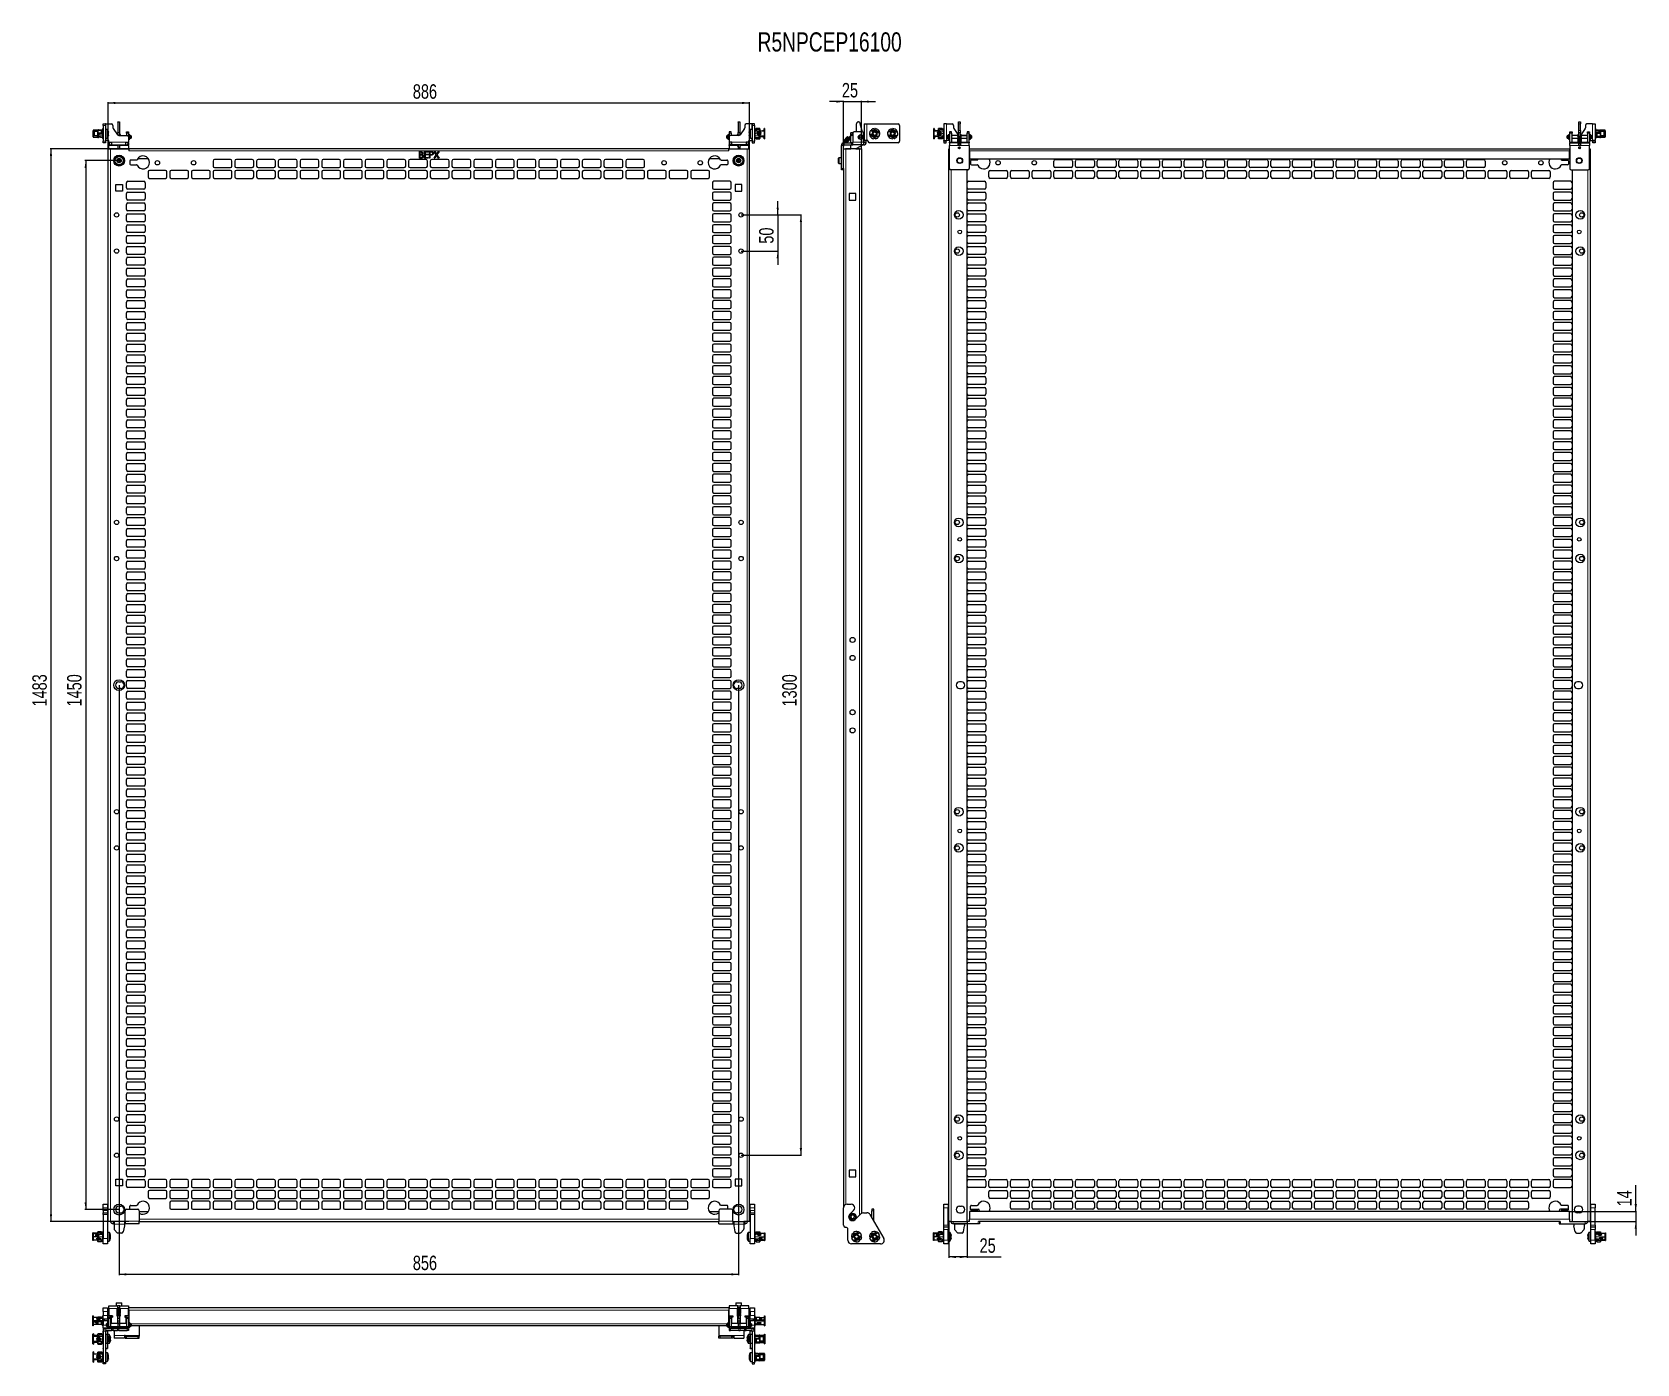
# Model space of a CAD drawing. Header units: millimetres. Extents: x -1002 to 1216, y 148 to 1990.
import ezdxf

# ---------------------------------------------------------------- set-up
doc = ezdxf.new("R2010")
doc.units = ezdxf.units.MM
doc.layers.add('FORMAT', color=7, linetype='Continuous')
doc.styles.add('SLDTEXTSTYLE0', font='TXT', dxfattribs={"width": 0.75})
doc.dimstyles.new('SLDDIMSTYLE0', dxfattribs={"dimtxt": 20, "dimasz": 10, "dimexe": 0, "dimexo": 0.0625, "dimgap": 5, "dimtad": 2, "dimdec": 1, "dimrnd": 1e-09, "dimzin": 12, "dimdsep": 46, "dimtxsty": 'SLDTEXTSTYLE0', "dimsah": 1, "dimcen": 0.09, "dimadec": 0, "dimazin": 3, "dimtfac": 1, "dimtofl": 0, "dimtmove": 0, "dimatfit": 3, "dimfxl": 0, "dimfrac": 2, "dimtolj": 1, "dimtzin": 12, "dimarcsym": 0})
doc.dimstyles.new('SLDDIMSTYLE1', dxfattribs={"dimtxt": 20, "dimasz": 10, "dimexe": 0, "dimexo": 0.0625, "dimgap": 5, "dimtad": 2, "dimdec": 1, "dimrnd": 1e-09, "dimzin": 12, "dimdsep": 46, "dimtxsty": 'SLDTEXTSTYLE0', "dimsah": 1, "dimcen": 0.09, "dimadec": 0, "dimazin": 3, "dimtfac": 1, "dimtmove": 0, "dimatfit": 0, "dimfxl": 0, "dimfrac": 2, "dimtolj": 1, "dimtzin": 12, "dimarcsym": 0})

msp = doc.modelspace()

# ---------------------------------------------------------------- texts
at = {"layer": 'FORMAT', "insert": (0.71, 1989.14), "char_height": 26.4583, "attachment_point": 1, "style": 'SLDTEXTSTYLE0'}
msp.add_mtext('R5NPCEP16100', dxfattribs=at)

# ---------------------------------------------------------------- blocks, each defined once
blk = doc.blocks.new('_D')
at = {"layer": 'FORMAT'}
for p, q in [((-868.1, 1828.3), (-976.7, 1828.3)), ((-975.7, 1828.3), (-975.7, 345.3)), ((-868.1, 345.3), (-976.7, 345.3))]:
    blk.add_line(p, q, dxfattribs=at)
for points in [[(-975.7, 1828.3), (-977.3, 1818.3), (-974.2, 1818.3)], [(-975.7, 345.3), (-974.2, 355.3), (-977.3, 355.3)]]:
    blk.add_solid(points, dxfattribs=at)
at = {"layer": 'FORMAT', "insert": (-1001.5, 1057.2), "char_height": 20, "attachment_point": 1, "rotation": 90, "style": 'SLDTEXTSTYLE0'}
blk.add_mtext('1483', dxfattribs=at)
blk = doc.blocks.new('_D_1')
at = {"layer": 'FORMAT'}
for p, q in [((-896.6, 1828.3), (-896.6, 1892.6)), ((-896.6, 1891.6), (-10.6, 1891.6)), ((-10.6, 1828.3), (-10.6, 1892.6))]:
    blk.add_line(p, q, dxfattribs=at)
for points in [[(-896.6, 1891.6), (-886.6, 1890), (-886.6, 1893.1)], [(-10.6, 1891.6), (-20.6, 1893.1), (-20.6, 1890)]]:
    blk.add_solid(points, dxfattribs=at)
at = {"layer": 'FORMAT', "insert": (-475.7, 1917.4), "char_height": 20, "attachment_point": 1, "style": 'SLDTEXTSTYLE0'}
blk.add_mtext('886', dxfattribs=at)
blk = doc.blocks.new('_D_2')
at = {"layer": 'FORMAT'}
for p, q in [((-22.1, 1736.8), (61.6, 1736.8)), ((60.6, 1736.8), (60.6, 436.8)), ((-22.1, 436.8), (61.6, 436.8))]:
    blk.add_line(p, q, dxfattribs=at)
for points in [[(60.6, 1736.8), (59, 1726.8), (62.1, 1726.8)], [(60.6, 436.8), (62.1, 446.8), (59, 446.8)]]:
    blk.add_solid(points, dxfattribs=at)
at = {"layer": 'FORMAT', "insert": (34.8, 1057.2), "char_height": 20, "attachment_point": 1, "rotation": 90, "style": 'SLDTEXTSTYLE0'}
blk.add_mtext('1300', dxfattribs=at)
blk = doc.blocks.new('_D_3')
at = {"layer": 'FORMAT'}
for p, q in [((28.6, 1736.8), (28.6, 1756)), ((-22.1, 1736.8), (29.6, 1736.8)), ((28.6, 1736.8), (28.6, 1686.8)), ((-22.1, 1686.8), (29.6, 1686.8)), ((28.6, 1686.8), (28.6, 1667.6))]:
    blk.add_line(p, q, dxfattribs=at)
for points in [[(28.6, 1736.8), (30.1, 1746.8), (27, 1746.8)], [(28.6, 1686.8), (27, 1676.8), (30.1, 1676.8)]]:
    blk.add_solid(points, dxfattribs=at)
at = {"layer": 'FORMAT', "insert": (2.8, 1697), "char_height": 20, "attachment_point": 1, "rotation": 90, "style": 'SLDTEXTSTYLE0'}
blk.add_mtext('50', dxfattribs=at)
blk = doc.blocks.new('_D_4')
at = {"layer": 'FORMAT'}
for p, q in [((-881.6, 1086.8), (-881.6, 271.3)), ((-25.6, 1086.8), (-25.6, 271.3)), ((-881.6, 272.3), (-25.6, 272.3))]:
    blk.add_line(p, q, dxfattribs=at)
for points in [[(-881.6, 272.3), (-871.6, 270.7), (-871.6, 273.8)], [(-25.6, 272.3), (-35.6, 273.8), (-35.6, 270.7)]]:
    blk.add_solid(points, dxfattribs=at)
at = {"layer": 'FORMAT', "insert": (-475.7, 298.1), "char_height": 20, "attachment_point": 1, "style": 'SLDTEXTSTYLE0'}
blk.add_mtext('856', dxfattribs=at)
blk = doc.blocks.new('_D_5')
at = {"layer": 'FORMAT'}
for p, q in [((-881.6, 1811.8), (-928.7, 1811.8)), ((-927.7, 1811.8), (-927.7, 361.8)), ((-881.6, 361.8), (-928.7, 361.8))]:
    blk.add_line(p, q, dxfattribs=at)
for points in [[(-927.7, 1811.8), (-929.3, 1801.8), (-926.2, 1801.8)], [(-927.7, 361.8), (-926.2, 371.8), (-929.3, 371.8)]]:
    blk.add_solid(points, dxfattribs=at)
at = {"layer": 'FORMAT', "insert": (-953.5, 1057.2), "char_height": 20, "attachment_point": 1, "rotation": 90, "style": 'SLDTEXTSTYLE0'}
blk.add_mtext('1450', dxfattribs=at)
blk = doc.blocks.new('_D_6')
at = {"layer": 'FORMAT'}
for p, q in [((119.4, 1893.4), (100.2, 1893.4)), ((119.4, 1828.3), (119.4, 1894.4)), ((119.4, 1893.4), (144.4, 1893.4)), ((144.4, 1828.3), (144.4, 1894.4)), ((144.4, 1893.4), (163.7, 1893.4))]:
    blk.add_line(p, q, dxfattribs=at)
for points in [[(119.4, 1893.4), (109.4, 1894.9), (109.4, 1891.9)], [(144.4, 1893.4), (154.4, 1891.9), (154.4, 1894.9)]]:
    blk.add_solid(points, dxfattribs=at)
at = {"layer": 'FORMAT', "insert": (117.2, 1919.2), "char_height": 20, "attachment_point": 1, "style": 'SLDTEXTSTYLE0'}
blk.add_mtext('25', dxfattribs=at)
blk = doc.blocks.new('_D_7')
at = {"layer": 'FORMAT'}
for p, q in [((265.1, 345.3), (265.1, 295.3)), ((290.1, 345.3), (290.1, 295.3)), ((290.1, 296.3), (265.1, 296.3)), ((290.1, 296.3), (337.1, 296.3))]:
    blk.add_line(p, q, dxfattribs=at)
for points in [[(265.1, 296.3), (275.1, 294.7), (275.1, 297.8)], [(290.1, 296.3), (280.1, 297.8), (280.1, 294.7)]]:
    blk.add_solid(points, dxfattribs=at)
at = {"layer": 'FORMAT', "insert": (307.5, 322.1), "char_height": 20, "attachment_point": 1, "style": 'SLDTEXTSTYLE0'}
blk.add_mtext('25', dxfattribs=at)
blk = doc.blocks.new('_D_8')
at = {"layer": 'FORMAT'}
for p, q in [((1214.2, 359.3), (1214.2, 395.7)), ((1122.6, 359.3), (1215.2, 359.3)), ((1214.2, 359.3), (1214.2, 345.3)), ((1122.6, 345.3), (1215.2, 345.3)), ((1214.2, 345.3), (1214.2, 326))]:
    blk.add_line(p, q, dxfattribs=at)
for points in [[(1214.2, 359.3), (1215.8, 369.3), (1212.7, 369.3)], [(1214.2, 345.3), (1212.7, 335.3), (1215.8, 335.3)]]:
    blk.add_solid(points, dxfattribs=at)
at = {"layer": 'FORMAT', "insert": (1188.5, 366.1), "char_height": 20, "attachment_point": 1, "rotation": 90, "style": 'SLDTEXTSTYLE0'}
blk.add_mtext('14', dxfattribs=at)

# ---------------------------------------------------------------- dimensions: what is measured, and where the dimension line sits
at = {"layer": 'FORMAT'}
for base, p1, p2, angle, dimstyle, picture, middle in [((-10.57, 1891.59), (-896.57, 1828.29), (-10.57, 1828.29), 0, 'SLDDIMSTYLE0', '_D_1', (-453.57, 1891.59)), ((-975.72, 345.28), (-868.07, 1828.3), (-868.07, 345.28), 90, 'SLDDIMSTYLE0', '_D', (-975.72, 1086.79)), ((-927.72, 361.79), (-881.57, 1811.79), (-881.57, 361.79), 90, 'SLDDIMSTYLE0', '_D_5', (-927.72, 1086.79)), ((28.58, 1686.79), (-22.07, 1736.79), (-22.07, 1686.79), 90, 'SLDDIMSTYLE1', '_D_3', (28.58, 1711.79)), ((60.58, 436.79), (-22.07, 1736.79), (-22.07, 436.79), 90, 'SLDDIMSTYLE0', '_D_2', (60.58, 1086.79)), ((-25.57, 272.29), (-881.57, 1086.79), (-25.57, 1086.79), 0, 'SLDDIMSTYLE0', '_D_4', (-453.57, 272.29)), ((1214.25, 345.28), (1122.6, 359.28), (1122.6, 345.28), 90, 'SLDDIMSTYLE1', '_D_8', (1214.25, 380.9))]:
    dim = msp.add_linear_dim(base=base, p1=p1, p2=p2, angle=angle, dimstyle=dimstyle, dxfattribs=at)
    dim.commit()
    dim.dimension.update_dxf_attribs({"geometry": picture, "text_midpoint": middle, "dimtype": 160})
for base, p1, p2, dimstyle, picture, middle in [((144.44, 1893.4), (119.44, 1828.29), (144.44, 1828.29), 'SLDDIMSTYLE1', '_D_6', (131.94, 1893.4)), ((265.1, 296.29), (290.1, 345.29), (265.1, 345.29), 'SLDDIMSTYLE0', '_D_7', (322.27, 296.29))]:
    dim = msp.add_linear_dim(base=base, p1=p1, p2=p2, dimstyle=dimstyle, dxfattribs=at)
    dim.commit()
    dim.dimension.update_dxf_attribs({"geometry": picture, "text_midpoint": middle, "dimtype": 160})

# ---------------------------------------------------------------- linework, layer by layer
at = {"color": 7, "linetype": 'Continuous', "lineweight": 25}
for p, q in [((-883.17, 1865.59), (-881.17, 1865.59)), ((-883.17, 1865.22), (-883.17, 1865.59)), ((-883.17, 1865.22), (-883.17, 1850.59)), ((-881.17, 1865.59), (-881.17, 1865.22)), ((-881.17, 1865.22), (-881.17, 1850.59)), ((-25.97, 1865.59), (-23.97, 1865.59)), ((-25.97, 1865.22), (-25.97, 1865.59)), ((-25.97, 1865.22), (-25.97, 1850.59)), ((-23.97, 1865.59), (-23.97, 1865.22)), ((-23.97, 1865.22), (-23.97, 1850.59)), ((140.33, 1865.59), (140.95, 1865.59)), ((141.43, 1865.22), (145.1, 1851.59)), ((278.5, 1865.59), (280.5, 1865.59)), ((278.5, 1862.59), (278.5, 1865.59)), ((280.5, 1865.59), (280.5, 1862.59)), ((1135.7, 1865.59), (1137.7, 1865.59)), ((1135.7, 1862.59), (1135.7, 1865.59)), ((1137.7, 1865.59), (1137.7, 1862.59)), ((-917.57, 1852.39), (-917.57, 1853.24)), ((-917.57, 1852.39), (-917.07, 1852.39)), ((-917.57, 1850.96), (-917.57, 1852.39)), ((-917.07, 1850.96), (-917.57, 1850.96)), ((-917.57, 1850.73), (-917.57, 1850.96)), ((-917.07, 1850.73), (-917.57, 1850.73)), ((-917.57, 1846.44), (-917.57, 1850.73)), ((-917.07, 1846.44), (-917.57, 1846.44)), ((-917.57, 1844.94), (-917.57, 1846.44)), ((-917.07, 1852.39), (-917.07, 1850.96)), ((-917.07, 1850.96), (-917.07, 1850.73)), ((-917.07, 1850.73), (-917.07, 1846.44)), ((-912.17, 1853.94), (-916.87, 1853.94)), ((-914.87, 1852.94), (-916.87, 1852.94)), ((-916.87, 1851.72), (-916.87, 1851.52)), ((-916.37, 1851.34), (-916.87, 1851.34)), ((-916.87, 1851.34), (-916.87, 1851.11)), ((-916.87, 1851.11), (-916.37, 1851.11)), ((-916.87, 1850.93), (-916.87, 1850.51)), ((-916.57, 1850.51), (-916.87, 1850.51)), ((-916.87, 1850.51), (-916.87, 1850.36)), ((-916.87, 1850.36), (-916.57, 1850.36)), ((-916.87, 1847.81), (-916.57, 1847.81)), ((-916.87, 1847.06), (-916.57, 1847.06)), ((-916.87, 1846.45), (-916.87, 1847.06)), ((-916.87, 1846.45), (-911.27, 1846.45)), ((-911.27, 1846.15), (-916.87, 1846.15)), ((-916.87, 1844.24), (-912.17, 1844.24)), ((-916.57, 1846.59), (-916.57, 1851.11)), ((-916.57, 1846.59), (-916.43, 1846.45)), ((-916.37, 1851.11), (-916.37, 1851.34)), ((-916.07, 1851.47), (-916.07, 1846.45)), ((-910.97, 1852.09), (-915.39, 1852.09)), ((-914.87, 1852.55), (-914.87, 1852.94)), ((-910.97, 1852.94), (-914.87, 1852.94)), ((-914.87, 1852.55), (-910.97, 1852.55)), ((-911.07, 1854.11), (-912.17, 1853.92)), ((-912.17, 1853.94), (-912.17, 1853.93)), ((-912.17, 1853.91), (-912.17, 1853.93)), ((-912.17, 1844.45), (-912.17, 1844.58)), ((-912.17, 1844.45), (-912.17, 1844.24)), ((-912.17, 1844.25), (-911.07, 1844.06)), ((-908.37, 1853.82), (-911.67, 1853.82)), ((-908.37, 1844.79), (-911.67, 1844.79)), ((-911.27, 1846.45), (-910.11, 1848.04)), ((-910.11, 1847.74), (-911.27, 1846.15)), ((-911.27, 1846.45), (-911.27, 1846.15)), ((-910.97, 1853.4), (-910.85, 1853.64)), ((-910.97, 1849.8), (-910.97, 1853.4)), ((-910.97, 1849.8), (-910.85, 1849.67)), ((-910.97, 1848.61), (-910.97, 1849.8)), ((-910.97, 1848.61), (-910.85, 1848.47)), ((-910.97, 1846.86), (-910.97, 1848.61)), ((-910.85, 1853.64), (-910.85, 1849.67)), ((-905.77, 1853.64), (-910.85, 1853.64)), ((-905.77, 1849.67), (-910.85, 1849.67)), ((-910.85, 1849.67), (-910.85, 1848.47)), ((-909.62, 1848.47), (-910.85, 1848.47)), ((-910.85, 1848.47), (-910.85, 1847.02)), ((-909.64, 1853.87), (-909.56, 1853.82)), ((-908.37, 1844.35), (-909.56, 1844.35)), ((-909.24, 1844.6), (-909.35, 1844.79)), ((-909.24, 1844.59), (-909.24, 1844.59)), ((-907.36, 1849.13), (-908.2, 1849.02)), ((-904.54, 1853.94), (-907.19, 1853.94)), ((-907.19, 1844.24), (-904.54, 1844.24)), ((-907.17, 1844.24), (-907.19, 1844.24)), ((-905.77, 1849.14), (-907.17, 1849.14)), ((-907.17, 1848.93), (-905.02, 1848.93)), ((-907.17, 1844.24), (-907.17, 1844.37)), ((-905.77, 1849.67), (-905.77, 1853.64)), ((-905.77, 1853.64), (-905.57, 1853.5)), ((-905.77, 1849.67), (-905.57, 1849.75)), ((-905.77, 1849.14), (-905.77, 1849.67)), ((-905.57, 1849.22), (-905.77, 1849.14)), ((-905.57, 1853.5), (-905.57, 1849.75)), ((-904.27, 1852.94), (-905.57, 1852.94)), ((-905.57, 1852.55), (-904.27, 1852.55)), ((-905.57, 1849.75), (-905.57, 1849.22)), ((-905.02, 1849.24), (-905.57, 1849.24)), ((-905.07, 1844.27), (-905.07, 1844.29)), ((-904.52, 1853.94), (-904.27, 1853.94)), ((-904.52, 1844.41), (-904.27, 1844.41)), ((-904.52, 1844.24), (-904.27, 1844.24)), ((-904.37, 1852.55), (-904.37, 1848.88)), ((-904.07, 1852.09), (-904.37, 1852.09)), ((-904.07, 1848.93), (-904.37, 1848.89)), ((-904.27, 1848.64), (-904.27, 1848.34)), ((-904.27, 1848.34), (-904.27, 1846.15)), ((-904.07, 1846.39), (-904.07, 1856.19)), ((-903.57, 1856.19), (-904.07, 1856.19)), ((-904.07, 1846.39), (-903.57, 1846.39)), ((-904.07, 1846.03), (-904.07, 1844.78)), ((-904.07, 1844.78), (-903.57, 1844.78)), ((-904.07, 1842.23), (-904.07, 1844.78)), ((-903.57, 1842.23), (-904.07, 1842.23)), ((-904.07, 1842.23), (-904.07, 1841.99)), ((-903.57, 1841.99), (-904.07, 1841.99)), ((-903.57, 1862.59), (-900.57, 1862.59)), ((-903.57, 1860.59), (-903.57, 1862.59)), ((-903.57, 1860.59), (-903.57, 1838.59)), ((-903.57, 1846.09), (-903.57, 1846.09)), ((-900.57, 1862.59), (-900.57, 1860.59)), ((-899.77, 1862.59), (-900.57, 1862.59)), ((-900.57, 1860.59), (-900.57, 1838.59)), ((-898.24, 1855.09), (-900.57, 1855.09)), ((-900.57, 1843.09), (-898.24, 1843.09)), ((-899.77, 1862.59), (-892.07, 1862.59)), ((-890.07, 1860.59), (-890.07, 1857.22)), ((-889.7, 1856.07), (-883.66, 1847.44)), ((-883.17, 1850.59), (-881.17, 1850.59)), ((-883.17, 1847.09), (-883.17, 1850.59)), ((-881.17, 1847.09), (-883.17, 1847.09)), ((-883.17, 1847.09), (-883.17, 1846.94)), ((-882.02, 1846.59), (-870.57, 1846.59)), ((-881.17, 1850.59), (-881.17, 1847.09)), ((-881.17, 1847.09), (-881.17, 1846.59)), ((-880.24, 1847.06), (-880.24, 1846.59)), ((-880.24, 1847.06), (-880.24, 1847.06)), ((-879.64, 1846.59), (-879.64, 1847.07)), ((-871.57, 1851.59), (-868.57, 1851.59)), ((-871.57, 1849.59), (-871.57, 1851.59)), ((-871.57, 1849.59), (-871.57, 1846.59)), ((-868.57, 1851.59), (-868.57, 1849.59)), ((-868.57, 1849.59), (-868.57, 1844.59)), ((-868.53, 1846.49), (-868.57, 1846.49)), ((-868.57, 1844.59), (-868.57, 1837.39)), ((-868.57, 1842.69), (-868.53, 1842.69)), ((-868.53, 1847), (-868.53, 1844.26)), ((-868.53, 1844.26), (-868.53, 1842.3)), ((-866.63, 1844.26), (-866.63, 1847)), ((-865.62, 1846.49), (-866.63, 1846.49)), ((-866.63, 1842.3), (-866.63, 1844.26)), ((-866.63, 1842.69), (-865.62, 1842.69)), ((-865.12, 1846.2), (-865.62, 1846.49)), ((-865.62, 1842.69), (-865.62, 1846.49)), ((-865.62, 1842.69), (-865.12, 1842.97)), ((-865.12, 1846.2), (-865.12, 1842.97)), ((-41.42, 1846.49), (-41.92, 1846.2)), ((-41.92, 1842.97), (-41.92, 1846.2)), ((-41.92, 1842.97), (-41.42, 1842.69)), ((-40.47, 1846.49), (-41.42, 1846.49)), ((-41.42, 1846.49), (-41.42, 1842.69)), ((-41.42, 1842.69), (-40.47, 1842.69)), ((-40.47, 1846.96), (-40.47, 1845.58)), ((-40.47, 1845.58), (-40.47, 1842.26)), ((-35.57, 1851.59), (-38.57, 1851.59)), ((-38.57, 1851.59), (-38.57, 1849.59)), ((-38.57, 1849.59), (-38.57, 1844.59)), ((-38.57, 1845.58), (-38.57, 1846.96)), ((-38.57, 1846.49), (-38.57, 1846.49)), ((-38.57, 1842.26), (-38.57, 1845.58)), ((-38.57, 1844.59), (-38.57, 1837.39)), ((-38.57, 1842.69), (-38.57, 1842.69)), ((-25.11, 1846.59), (-36.57, 1846.59)), ((-35.57, 1849.59), (-35.57, 1851.59)), ((-35.57, 1849.59), (-35.57, 1846.59)), ((-27.54, 1846.68), (-27.53, 1846.59)), ((-26.93, 1846.59), (-26.94, 1846.69)), ((-25.97, 1850.59), (-23.97, 1850.59)), ((-25.97, 1847.09), (-25.97, 1850.59)), ((-23.97, 1847.09), (-25.97, 1847.09)), ((-25.97, 1847.09), (-25.97, 1846.59)), ((-23.97, 1850.59), (-23.97, 1847.09)), ((-23.97, 1847.09), (-23.97, 1846.94)), ((-17.43, 1856.07), (-23.47, 1847.44)), ((-17.07, 1860.59), (-17.07, 1857.22)), ((-7.37, 1862.59), (-15.07, 1862.59)), ((-10.96, 1847.23), (-10.99, 1847.23)), ((-6.57, 1855.09), (-8.89, 1855.09)), ((-8.89, 1843.09), (-6.57, 1843.09)), ((-7.37, 1862.59), (-6.57, 1862.59)), ((-6.57, 1862.59), (-6.57, 1860.59)), ((-3.57, 1862.59), (-6.57, 1862.59)), ((-6.57, 1860.59), (-6.57, 1838.59)), ((-3.57, 1860.59), (-3.57, 1862.59)), ((-3.57, 1860.59), (-3.57, 1838.59)), ((-3.07, 1856.19), (-3.57, 1856.19)), ((-3.57, 1850.95), (-3.07, 1850.95)), ((-3.57, 1849.11), (-3.07, 1849.11)), ((-3.07, 1844.78), (-3.57, 1844.78)), ((-3.07, 1843.47), (-3.57, 1843.47)), ((-3.57, 1841.99), (-3.07, 1841.99)), ((-3.07, 1856.19), (-3.07, 1850.95)), ((-3.07, 1850.41), (-3.07, 1850.95)), ((-3.07, 1849.11), (-3.07, 1844.78)), ((-3.07, 1845.59), (-2.87, 1845.63)), ((-3.07, 1844.78), (-3.07, 1843.47)), ((-3.07, 1843.47), (-3.07, 1841.99)), ((-3.04, 1846.09), (-2.87, 1846.09)), ((-3.02, 1853.01), (-2.83, 1852.94)), ((-2.87, 1854.21), (-2.87, 1854.53)), ((-2.87, 1853.91), (-2.87, 1854.21)), ((-2.87, 1853.91), (-2.87, 1853.53)), ((-2.87, 1852.94), (7.73, 1852.94)), ((-2.62, 1850.36), (-2.87, 1850.36)), ((-2.62, 1850.23), (-2.87, 1850.23)), ((-2.62, 1849.1), (-2.87, 1849.1)), ((-2.87, 1843.96), (-2.87, 1846.15)), ((-2.87, 1843.64), (-2.87, 1843.96)), ((-1.57, 1853.24), (-2.77, 1853.24)), ((-2.77, 1852.94), (-2.77, 1853.24)), ((-2.77, 1849.1), (-2.77, 1850.23)), ((-1.57, 1855.03), (-2.12, 1855.03)), ((-1.57, 1854.81), (-2.12, 1854.81)), ((-2.12, 1854.51), (-1.57, 1854.51)), ((0.03, 1843.36), (-2.12, 1843.36)), ((-1.57, 1843.14), (-2.12, 1843.14)), ((-2.07, 1849.82), (-2.07, 1849.65)), ((-1.37, 1856.09), (-1.57, 1855.97)), ((-1.57, 1855.35), (-1.57, 1855.97)), ((-1.37, 1855.42), (-1.57, 1855.35)), ((-1.57, 1852.94), (-1.57, 1855.35)), ((-1.57, 1842.3), (-1.57, 1843.36)), ((-1.57, 1842.3), (-1.37, 1842.21)), ((-1.57, 1842.2), (-1.57, 1842.3)), ((-1.57, 1842.2), (-1.37, 1842.09)), ((3.72, 1856.09), (-1.37, 1856.09)), ((-1.37, 1856.09), (-1.37, 1855.42)), ((-1.37, 1856.09), (3.72, 1856.09)), ((-1.37, 1855.42), (-1.37, 1852.94)), ((-1.37, 1855.42), (3.72, 1855.42)), ((-1.37, 1843.36), (-1.37, 1842.21)), ((-1.37, 1842.21), (3.72, 1842.21)), ((-1.37, 1842.21), (-1.37, 1842.09)), ((-1.37, 1842.09), (3.72, 1842.09)), ((-1.37, 1842.09), (3.72, 1842.09)), ((0.03, 1850.21), (0.03, 1849.26)), ((1.23, 1851.34), (4.53, 1851.34)), ((4.53, 1851.11), (1.23, 1851.11)), ((4.53, 1848.16), (1.23, 1848.16)), ((1.23, 1848.05), (4.53, 1848.05)), ((2.11, 1849.67), (2.11, 1849.71)), ((2.43, 1849.22), (2.68, 1849.16)), ((2.76, 1849.15), (2.68, 1849.17)), ((2.98, 1844.56), (4.13, 1846.15)), ((3.51, 1845.29), (3.72, 1845.29)), ((3.83, 1855.89), (3.72, 1856.09)), ((3.72, 1855.42), (3.72, 1856.09)), ((3.72, 1852.94), (3.72, 1855.42)), ((3.83, 1855.3), (3.72, 1855.42)), ((3.72, 1850.45), (3.72, 1851.11)), ((3.72, 1848.16), (3.72, 1849.08)), ((3.72, 1845.29), (3.72, 1845.58)), ((3.72, 1845.29), (3.83, 1845.43)), ((3.72, 1842.21), (3.72, 1845.29)), ((3.72, 1842.21), (3.83, 1842.38)), ((3.72, 1842.09), (3.83, 1842.29)), ((3.72, 1842.09), (3.72, 1842.21)), ((3.83, 1855.89), (3.83, 1855.3)), ((3.83, 1855.3), (3.83, 1852.94)), ((3.83, 1853.04), (3.91, 1852.94)), ((3.83, 1851.11), (3.83, 1850.47)), ((3.83, 1849.07), (3.83, 1848.16)), ((3.83, 1845.73), (3.83, 1845.43)), ((7.73, 1845.62), (3.83, 1845.62)), ((3.83, 1845.43), (3.83, 1842.38)), ((3.83, 1845.23), (7.73, 1845.23)), ((3.83, 1845.13), (3.91, 1845.23)), ((3.83, 1842.38), (3.83, 1842.29)), ((4.09, 1846.09), (8.93, 1846.09)), ((4.13, 1846.15), (9.73, 1846.15)), ((5.03, 1850.89), (5.03, 1850.52)), ((5.03, 1848.93), (5.03, 1850.52)), ((5.03, 1848.93), (5.03, 1848.55)), ((7.73, 1852.94), (9.73, 1852.94)), ((7.73, 1845.62), (7.73, 1845.23)), ((8.93, 1846.09), (9, 1846.15)), ((8.93, 1846.09), (8.93, 1846.15)), ((9.23, 1853.82), (9.73, 1853.82)), ((9.23, 1844.84), (9.23, 1844.35)), ((9.73, 1844.84), (9.23, 1844.84)), ((9.23, 1844.35), (9.73, 1844.35)), ((9.73, 1844.84), (9.73, 1845.08)), ((9.73, 1844.35), (9.73, 1844.84)), ((10.43, 1856.09), (9.93, 1856.09)), ((9.93, 1856.08), (9.93, 1856.09)), ((9.93, 1856.08), (10.43, 1856.08)), ((9.93, 1853.15), (9.93, 1856.08)), ((9.93, 1853.15), (10.43, 1853.15)), ((9.93, 1852.93), (9.93, 1853.15)), ((9.93, 1843.54), (9.93, 1846.17)), ((9.93, 1843.54), (10.43, 1843.54)), ((9.93, 1842.09), (9.93, 1843.54)), ((9.93, 1842.09), (10.43, 1842.09)), ((9.93, 1842.09), (10.43, 1842.09)), ((9.93, 1842.09), (9.93, 1842.09)), ((10.41, 1846.47), (10.43, 1846.47)), ((10.43, 1856.09), (10.43, 1856.08)), ((10.43, 1856.08), (10.43, 1853.15)), ((10.43, 1853.15), (10.43, 1852.39)), ((10.43, 1852.39), (10.43, 1846.57)), ((10.43, 1846.57), (10.43, 1846.47)), ((10.43, 1846.47), (10.43, 1843.54)), ((10.43, 1843.54), (10.43, 1842.09)), ((10.43, 1842.09), (10.43, 1842.09)), ((121.52, 1840.94), (121.57, 1840.89)), ((121.97, 1841.82), (121.92, 1841.79)), ((121.92, 1841.45), (121.97, 1841.4)), ((122.61, 1840.88), (122.59, 1841.03)), ((125.89, 1843.44), (126.28, 1843.13)), ((126.65, 1843.6), (126.26, 1843.91)), ((126.28, 1843.13), (126.36, 1843.07)), ((126.73, 1843.54), (126.65, 1843.6)), ((129.8, 1847.11), (127.01, 1843.58)), ((127.01, 1843.58), (127.01, 1843.58)), ((127.48, 1843.2), (130.27, 1846.74)), ((127.62, 1842.89), (129.64, 1845.62)), ((129.64, 1847.22), (128.43, 1845.68)), ((129.64, 1846.91), (129.64, 1850.09)), ((129.64, 1836.59), (129.64, 1845.94)), ((130.14, 1850.59), (132.41, 1850.59)), ((130.27, 1846.74), (130.27, 1846.74)), ((132.14, 1849.59), (132.14, 1837.39)), ((145.14, 1851.59), (134.14, 1851.59)), ((137.33, 1853.59), (137.33, 1862.59)), ((147.14, 1837.39), (147.14, 1849.59)), ((147.94, 1862.59), (147.94, 1839.59)), ((147.94, 1862.59), (151.74, 1862.59)), ((151.74, 1862.59), (194.94, 1862.59)), ((155.45, 1848.73), (158.46, 1847.93)), ((158.67, 1846.08), (156.38, 1845.6)), ((156.38, 1845.6), (156.48, 1845.82)), ((156.48, 1845.82), (158.55, 1846.26)), ((156.61, 1852.87), (156.49, 1852.95)), ((159.57, 1852.08), (156.56, 1852.88)), ((159.06, 1852.84), (157.69, 1854.36)), ((157.81, 1847.67), (158.28, 1847.81)), ((158.69, 1845.71), (158.42, 1846.03)), ((158.69, 1845.71), (158.84, 1845.84)), ((158.76, 1852.3), (159.2, 1852.69)), ((158.84, 1845.84), (159.36, 1846.31)), ((159.06, 1852.84), (159.2, 1852.69)), ((159.07, 1846.37), (159.27, 1846.42)), ((159.2, 1852.69), (159.67, 1852.17)), ((159.25, 1846.21), (159.2, 1846.2)), ((159.53, 1852.32), (159.34, 1852.14)), ((161.51, 1844.06), (161.15, 1842.1)), ((161.56, 1844.03), (162.79, 1843.96)), ((162.04, 1854.18), (161.88, 1856.16)), ((163.32, 1854.14), (162.09, 1854.21)), ((162.85, 1843.99), (163, 1842.01)), ((163.37, 1854.11), (163.74, 1856.07)), ((165.69, 1845.48), (165.22, 1846)), ((165.32, 1846.09), (168.32, 1845.29)), ((165.36, 1845.85), (165.55, 1846.03)), ((166.05, 1852.33), (165.53, 1851.86)), ((165.82, 1851.8), (165.62, 1851.76)), ((165.64, 1851.96), (165.69, 1851.98)), ((166.13, 1845.87), (165.69, 1845.48)), ((165.82, 1845.33), (165.69, 1845.48)), ((165.82, 1845.33), (167.2, 1843.81)), ((166.2, 1852.47), (166.05, 1852.33)), ((166.2, 1852.47), (166.47, 1852.14)), ((166.21, 1852.09), (168.51, 1852.58)), ((168.41, 1852.35), (166.34, 1851.91)), ((169.44, 1849.44), (166.43, 1850.25)), ((167.08, 1850.51), (166.6, 1850.36)), ((168.28, 1845.3), (168.4, 1845.22)), ((168.41, 1852.35), (168.51, 1852.58)), ((180.64, 1847.44), (183.74, 1847.21)), ((181.01, 1851.72), (180.87, 1851.78)), ((184.07, 1851.5), (180.96, 1851.73)), ((183.43, 1852.15), (181.8, 1853.39)), ((184.3, 1845.44), (182.13, 1844.53)), ((182.13, 1844.53), (182.19, 1844.77)), ((182.19, 1844.77), (184.14, 1845.59)), ((183.15, 1846.83), (183.59, 1847.06)), ((183.23, 1851.56), (183.59, 1852.02)), ((183.43, 1852.15), (183.59, 1852.02)), ((183.59, 1852.02), (184.14, 1851.6)), ((183.98, 1851.72), (183.83, 1851.51)), ((184.07, 1851.66), (183.92, 1851.51)), ((184.38, 1845.07), (184.06, 1845.34)), ((184.38, 1845.07), (184.51, 1845.23)), ((184.51, 1845.23), (184.93, 1845.78)), ((184.64, 1845.8), (184.82, 1845.87)), ((184.84, 1845.66), (184.79, 1845.64)), ((186.1, 1854.02), (185.58, 1855.94)), ((187.37, 1854.22), (186.15, 1854.05)), ((187.43, 1854.2), (187.42, 1856.19)), ((187.46, 1843.97), (187.47, 1841.99)), ((187.52, 1843.95), (188.74, 1844.12)), ((188.79, 1844.15), (189.31, 1842.23)), ((190.38, 1852.94), (189.96, 1852.39)), ((190.05, 1852.51), (190.1, 1852.53)), ((190.25, 1852.38), (190.07, 1852.3)), ((190.5, 1853.1), (190.38, 1852.94)), ((190.5, 1853.1), (190.83, 1852.83)), ((190.59, 1852.73), (192.76, 1853.64)), ((192.7, 1853.4), (190.74, 1852.58)), ((191.3, 1846.15), (190.75, 1846.57)), ((190.82, 1846.68), (193.93, 1846.44)), ((190.82, 1846.52), (190.97, 1846.67)), ((190.91, 1846.45), (191.06, 1846.66)), ((194.25, 1850.73), (191.14, 1850.96)), ((191.74, 1851.34), (191.3, 1851.11)), ((191.66, 1846.61), (191.3, 1846.15)), ((191.46, 1846.03), (191.3, 1846.15)), ((191.46, 1846.03), (193.09, 1844.78)), ((192.7, 1853.4), (192.76, 1853.64)), ((193.88, 1846.45), (194.01, 1846.39)), ((196.94, 1860.59), (196.94, 1838.59)), ((244.6, 1856.09), (244.1, 1856.09)), ((244.1, 1855.33), (244.1, 1856.09)), ((244.6, 1855.33), (244.1, 1855.33)), ((244.1, 1852.25), (244.1, 1855.33)), ((244.11, 1852.25), (244.1, 1852.25)), ((244.1, 1852.17), (244.1, 1852.25)), ((244.1, 1846.31), (244.1, 1852.17)), ((244.1, 1845.24), (244.1, 1846.31)), ((244.6, 1845.24), (244.1, 1845.24)), ((244.1, 1842.17), (244.1, 1845.24)), ((244.6, 1842.17), (244.1, 1842.17)), ((244.1, 1842.09), (244.1, 1842.17)), ((244.1, 1842.09), (244.6, 1842.09)), ((244.6, 1856.09), (244.6, 1855.33)), ((244.6, 1855.33), (244.6, 1852.67)), ((244.6, 1845.86), (244.6, 1845.24)), ((244.6, 1845.24), (244.6, 1842.17)), ((244.6, 1842.17), (244.6, 1842.09)), ((245.3, 1853.55), (244.8, 1853.55)), ((244.8, 1853.55), (244.8, 1853.09)), ((244.8, 1853.09), (245.3, 1853.09)), ((250.4, 1852.69), (244.8, 1852.69)), ((246.8, 1845.84), (244.8, 1845.84)), ((245.3, 1844.62), (244.8, 1844.62)), ((245.3, 1844.35), (244.8, 1844.35)), ((245.3, 1853.09), (245.3, 1853.55)), ((246.8, 1845.23), (246.12, 1845.23)), ((250.4, 1845.48), (246.4, 1845.48)), ((246.8, 1852.69), (246.8, 1852.94)), ((250.62, 1852.94), (246.8, 1852.94)), ((257.4, 1845.84), (246.8, 1845.84)), ((250.62, 1845.23), (246.8, 1845.23)), ((249.5, 1850.13), (249.5, 1850.51)), ((249.5, 1850.13), (249.5, 1848.54)), ((249.5, 1848.15), (249.5, 1848.54)), ((253.3, 1850.98), (250, 1850.98)), ((250, 1850.78), (253.3, 1850.78)), ((250, 1847.81), (253.3, 1847.81)), ((253.3, 1847.67), (250, 1847.67)), ((251.55, 1854.03), (250.4, 1852.69)), ((250.4, 1845.84), (250.4, 1845.48)), ((250.7, 1845.13), (250.4, 1845.48)), ((250.41, 1845.84), (250.7, 1845.51)), ((250.81, 1856.09), (250.7, 1855.89)), ((250.7, 1855.88), (250.81, 1856.09)), ((250.7, 1853.04), (250.7, 1855.88)), ((250.7, 1850.06), (250.7, 1850.78)), ((250.7, 1847.81), (250.7, 1848.65)), ((250.7, 1843.49), (250.7, 1845.84)), ((250.81, 1843.41), (250.7, 1843.49)), ((250.7, 1842.29), (250.7, 1843.49)), ((250.7, 1842.29), (250.81, 1842.09)), ((250.7, 1842.29), (250.7, 1842.29)), ((250.81, 1842.09), (250.7, 1842.29)), ((250.81, 1856.09), (250.81, 1853.17)), ((255.9, 1856.09), (250.81, 1856.09)), ((250.81, 1850.78), (250.81, 1850.04)), ((250.81, 1848.66), (250.81, 1847.81)), ((250.81, 1845.84), (250.81, 1843.41)), ((255.9, 1843.41), (250.81, 1843.41)), ((250.81, 1843.41), (250.81, 1842.09)), ((255.9, 1842.09), (250.81, 1842.09)), ((251.78, 1848.8), (251.84, 1848.8)), ((252.42, 1849.34), (252.42, 1849.3)), ((254.5, 1855.03), (256.65, 1855.03)), ((254.5, 1848.86), (254.5, 1849.82)), ((256.1, 1855.97), (255.9, 1856.09)), ((255.9, 1855.03), (255.9, 1856.09)), ((255.9, 1856.09), (256.1, 1855.97)), ((255.9, 1843.41), (255.9, 1845.84)), ((256.1, 1843.46), (255.9, 1843.41)), ((255.9, 1842.09), (255.9, 1843.41)), ((255.9, 1842.09), (256.1, 1842.2)), ((256.1, 1842.2), (255.9, 1842.09)), ((256.1, 1855.97), (256.1, 1855.03)), ((256.1, 1845.84), (256.1, 1843.46)), ((256.1, 1844.94), (257.3, 1844.94)), ((256.65, 1843.51), (256.1, 1843.51)), ((256.1, 1843.46), (256.1, 1842.2)), ((256.1, 1843.14), (256.65, 1843.14)), ((256.1, 1842.2), (256.1, 1842.2)), ((256.6, 1849.25), (256.6, 1849.42)), ((257.15, 1849.97), (257.4, 1849.97)), ((257.15, 1849.88), (257.4, 1849.88)), ((257.15, 1848.74), (257.4, 1848.74)), ((257.15, 1848.7), (257.4, 1848.7)), ((257.3, 1849.88), (257.3, 1848.74)), ((257.3, 1845.85), (257.3, 1844.94)), ((257.6, 1845.25), (257.3, 1845.31)), ((257.6, 1844.99), (257.3, 1845.08)), ((257.4, 1854.53), (257.4, 1852.69)), ((257.6, 1852.93), (257.4, 1852.88)), ((257.4, 1845.29), (257.4, 1845.84)), ((257.4, 1844.01), (257.4, 1844.46)), ((257.4, 1844.01), (257.4, 1843.64)), ((258.1, 1856.19), (257.6, 1856.19)), ((257.6, 1855.41), (257.6, 1856.19)), ((257.6, 1854.36), (257.6, 1855.41)), ((257.6, 1855.41), (258.1, 1855.41)), ((257.6, 1850.38), (257.6, 1854.36)), ((257.6, 1854.36), (258.1, 1854.36)), ((258.1, 1850.38), (257.6, 1850.38)), ((257.6, 1850), (257.6, 1850.38)), ((257.6, 1848.69), (257.6, 1848.53)), ((257.6, 1841.99), (257.6, 1848.53)), ((258.1, 1848.53), (257.6, 1848.53)), ((257.6, 1841.99), (258.1, 1841.99)), ((261.9, 1862.59), (258.1, 1862.59)), ((258.1, 1862.59), (258.1, 1839.59)), ((261.9, 1862.59), (269.6, 1862.59)), ((262.95, 1846.49), (262.45, 1846.2)), ((262.45, 1842.97), (262.45, 1846.2)), ((262.45, 1842.97), (262.95, 1842.69)), ((264, 1846.49), (262.95, 1846.49)), ((262.95, 1846.49), (262.95, 1842.69)), ((262.95, 1842.69), (264, 1842.69)), ((264, 1846.61), (264, 1841.91)), ((268.9, 1851.59), (265.9, 1851.59)), ((265.9, 1851.59), (265.9, 1849.59)), ((265.9, 1849.59), (265.9, 1837.39)), ((268.9, 1849.59), (268.9, 1851.59)), ((268.9, 1849.59), (268.9, 1837.39)), ((277.07, 1846.49), (268.9, 1846.49)), ((268.9, 1842.69), (277.05, 1842.69)), ((271.6, 1860.59), (271.6, 1857.22)), ((271.96, 1856.07), (277.6, 1848.01)), ((277.07, 1846.82), (277.05, 1845.22)), ((277.65, 1845.21), (277.67, 1846.82)), ((278.5, 1846.49), (277.67, 1846.49)), ((278.5, 1853.59), (278.5, 1862.59)), ((278.5, 1850.59), (278.5, 1853.59)), ((278.5, 1850.59), (280.5, 1850.59)), ((278.5, 1850.09), (278.5, 1850.59)), ((278.5, 1844.4), (278.5, 1850.09)), ((280.5, 1853.59), (280.5, 1862.59)), ((280.5, 1853.59), (280.5, 1850.59)), ((280.5, 1850.59), (280.5, 1850.09)), ((280.5, 1844.49), (280.5, 1850.09)), ((280.5, 1846.59), (281.47, 1846.59)), ((281.46, 1846.49), (280.5, 1846.49)), ((281.47, 1846.69), (281.43, 1844.04)), ((281.53, 1841.24), (281.77, 1841.01)), ((281.96, 1842.69), (290.1, 1842.69)), ((282.03, 1843), (281.98, 1843.41)), ((282.02, 1843.43), (282.07, 1846.68)), ((282.03, 1842.94), (282.03, 1843)), ((290.1, 1846.49), (282.06, 1846.49)), ((282.07, 1846.59), (290.1, 1846.59)), ((290.1, 1851.59), (290.1, 1849.59)), ((293.1, 1851.59), (290.1, 1851.59)), ((290.1, 1837.39), (290.1, 1849.59)), ((293.1, 1849.59), (293.1, 1851.59)), ((293.1, 1837.39), (293.1, 1849.59)), ((293.1, 1846.96), (293.1, 1842.26)), ((293.1, 1846.49), (293.1, 1846.49)), ((293.1, 1842.69), (293.1, 1842.69)), ((295, 1842.26), (295, 1846.96)), ((295.95, 1846.49), (295, 1846.49)), ((295, 1842.69), (295.95, 1842.69)), ((296.45, 1846.2), (295.95, 1846.49)), ((295.95, 1842.69), (295.95, 1846.49)), ((295.95, 1842.69), (296.45, 1842.97)), ((296.45, 1846.2), (296.45, 1842.97)), ((1120.15, 1846.49), (1119.65, 1846.2)), ((1119.65, 1842.97), (1119.65, 1846.2)), ((1119.65, 1842.97), (1120.15, 1842.69)), ((1121.16, 1846.49), (1120.15, 1846.49)), ((1120.15, 1846.49), (1120.15, 1842.69)), ((1120.15, 1842.69), (1121.16, 1842.69)), ((1121.16, 1847), (1121.16, 1842.3)), ((1123.06, 1842.3), (1123.06, 1847)), ((1123.1, 1846.49), (1123.06, 1846.49)), ((1123.06, 1842.69), (1123.1, 1842.69)), ((1123.1, 1851.59), (1126.1, 1851.59)), ((1123.1, 1849.59), (1123.1, 1851.59)), ((1123.1, 1837.39), (1123.1, 1849.59)), ((1126.1, 1851.59), (1126.1, 1849.59)), ((1126.1, 1837.39), (1126.1, 1849.59)), ((1134.17, 1846.59), (1126.1, 1846.59)), ((1134.17, 1846.49), (1126.1, 1846.49)), ((1126.1, 1842.69), (1134.18, 1842.69)), ((1134.17, 1847.07), (1134.16, 1845.5)), ((1134.76, 1845.49), (1134.77, 1847.06)), ((1135.7, 1846.59), (1134.77, 1846.59)), ((1135.7, 1846.49), (1134.77, 1846.49)), ((1134.93, 1840.72), (1134.8, 1840.91)), ((1135.7, 1853.59), (1135.7, 1862.59)), ((1135.7, 1850.59), (1135.7, 1853.59)), ((1135.7, 1850.59), (1137.7, 1850.59)), ((1135.7, 1850.09), (1135.7, 1850.59)), ((1135.7, 1844.83), (1135.7, 1850.09)), ((1137.7, 1853.59), (1137.7, 1862.59)), ((1137.7, 1853.59), (1137.7, 1850.59)), ((1137.7, 1850.59), (1137.7, 1850.09)), ((1137.7, 1844.87), (1137.7, 1850.09)), ((1138.56, 1846.49), (1137.7, 1846.49)), ((1138.31, 1847.61), (1138.19, 1847.44)), ((1138.57, 1846.92), (1138.55, 1844.42)), ((1144.24, 1856.07), (1138.67, 1848.12)), ((1139.1, 1841.65), (1139.1, 1842.22)), ((1139.16, 1843.35), (1139.11, 1843.76)), ((1139.11, 1842.69), (1147.3, 1842.69)), ((1139.14, 1843.54), (1139.17, 1846.92)), ((1139.15, 1843.29), (1139.16, 1843.35)), ((1147.3, 1846.49), (1139.16, 1846.49)), ((1144.6, 1860.59), (1144.6, 1857.22)), ((1154.3, 1862.59), (1146.6, 1862.59)), ((1147.3, 1849.59), (1147.3, 1851.59)), ((1147.3, 1851.59), (1150.3, 1851.59)), ((1147.3, 1849.59), (1147.3, 1837.39)), ((1150.3, 1851.59), (1150.3, 1849.59)), ((1150.3, 1849.59), (1150.3, 1837.39)), ((1150.35, 1846.49), (1150.3, 1846.49)), ((1150.3, 1842.69), (1150.35, 1842.69)), ((1150.35, 1846.79), (1150.35, 1842.09)), ((1152.25, 1842.09), (1152.25, 1846.79)), ((1153.15, 1846.49), (1152.25, 1846.49)), ((1152.25, 1842.69), (1153.15, 1842.69)), ((1153.65, 1846.2), (1153.15, 1846.49)), ((1153.15, 1842.69), (1153.15, 1846.49)), ((1153.15, 1842.69), (1153.65, 1842.97)), ((1153.65, 1846.2), (1153.65, 1842.97)), ((1154.3, 1862.59), (1158.1, 1862.59)), ((1158.1, 1862.59), (1158.1, 1839.59)), ((1158.1, 1856.19), (1158.6, 1856.19)), ((1158.1, 1856.16), (1158.6, 1856.16)), ((1158.6, 1854.36), (1158.1, 1854.36)), ((1158.6, 1852.95), (1158.1, 1852.95)), ((1158.1, 1842.1), (1158.6, 1842.1)), ((1158.1, 1842.01), (1158.6, 1842.01)), ((1158.1, 1841.99), (1158.6, 1841.99)), ((1158.6, 1856.16), (1158.6, 1856.19)), ((1158.6, 1856.16), (1158.6, 1854.36)), ((1158.6, 1852.95), (1158.6, 1854.36)), ((1158.6, 1852.95), (1158.6, 1842.1)), ((1158.8, 1852.09), (1158.6, 1852.09)), ((1158.6, 1850), (1158.9, 1850.03)), ((1158.6, 1842.1), (1158.6, 1842.01)), ((1158.6, 1842.01), (1158.6, 1841.99)), ((1159.05, 1853.94), (1158.8, 1853.94)), ((1159.05, 1853.92), (1158.8, 1853.92)), ((1158.8, 1850.85), (1158.8, 1852.69)), ((1158.8, 1850.48), (1158.8, 1850.85)), ((1160.1, 1846.17), (1158.8, 1846.17)), ((1158.8, 1845.84), (1160.1, 1845.84)), ((1159.05, 1844.32), (1158.8, 1844.32)), ((1159.05, 1844.25), (1158.8, 1844.25)), ((1159.05, 1844.24), (1158.8, 1844.24)), ((1159.07, 1850.1), (1158.9, 1850.06)), ((1158.9, 1846.17), (1158.9, 1850.06)), ((1159.57, 1853.94), (1159.07, 1853.94)), ((1161.7, 1850.35), (1159.55, 1850.35)), ((1159.55, 1849.97), (1160.1, 1849.97)), ((1161.7, 1853.94), (1159.57, 1853.94)), ((1159.57, 1844.24), (1161.7, 1844.24)), ((1159.6, 1844.25), (1159.6, 1844.24)), ((1160.1, 1849.99), (1160.3, 1850.09)), ((1160.1, 1849.71), (1160.1, 1849.99)), ((1160.1, 1849.71), (1160.3, 1849.8)), ((1160.1, 1845.73), (1160.1, 1849.71)), ((1160.1, 1845.73), (1160.3, 1845.6)), ((1160.3, 1850.09), (1160.3, 1849.8)), ((1160.3, 1850.09), (1161.7, 1850.09)), ((1160.3, 1849.8), (1160.3, 1845.6)), ((1160.3, 1849.8), (1165.38, 1849.8)), ((1160.3, 1845.6), (1165.38, 1845.6)), ((1161.73, 1853.94), (1161.7, 1853.94)), ((1161.7, 1853.94), (1161.7, 1853.93)), ((1161.7, 1853.93), (1161.73, 1853.93)), ((1161.7, 1844.29), (1161.7, 1844.24)), ((1161.89, 1850.09), (1162.73, 1850.15)), ((1162.9, 1853.82), (1164.09, 1853.82)), ((1162.9, 1853.72), (1166.2, 1853.72)), ((1162.9, 1844.62), (1166.2, 1844.62)), ((1162.9, 1844.45), (1163.93, 1844.45)), ((1162.9, 1844.35), (1164.1, 1844.35)), ((1163.8, 1844.62), (1163.77, 1844.56)), ((1163.77, 1844.56), (1163.77, 1844.56)), ((1163.79, 1850.45), (1165.38, 1850.45)), ((1164.63, 1844.06), (1164.17, 1844.31)), ((1164.64, 1851.35), (1165.8, 1852.69)), ((1165.8, 1852.32), (1164.64, 1850.98)), ((1165.38, 1850.45), (1165.38, 1851.84)), ((1165.38, 1849.8), (1165.38, 1850.45)), ((1165.38, 1850.45), (1165.5, 1850.28)), ((1165.38, 1845.6), (1165.38, 1849.8)), ((1165.38, 1849.8), (1165.5, 1849.64)), ((1165.38, 1845.6), (1165.5, 1845.82)), ((1165.5, 1852), (1165.5, 1850.28)), ((1165.5, 1850.28), (1165.5, 1849.64)), ((1165.5, 1849.64), (1165.5, 1845.82)), ((1169.4, 1846.17), (1165.5, 1846.17)), ((1165.5, 1845.84), (1169.4, 1845.84)), ((1170.6, 1852.09), (1165.6, 1852.09)), ((1165.76, 1854.09), (1165.61, 1854.11)), ((1165.8, 1852.32), (1165.8, 1852.69)), ((1165.8, 1852.69), (1171.4, 1852.69)), ((1171.4, 1852.32), (1165.8, 1852.32)), ((1171.4, 1853.94), (1166.7, 1853.94)), ((1166.7, 1853.9), (1166.7, 1853.94)), ((1166.7, 1853.9), (1166.7, 1853.85)), ((1166.7, 1844.45), (1166.7, 1844.35)), ((1166.7, 1844.24), (1166.7, 1844.35)), ((1166.7, 1844.24), (1171.4, 1844.24)), ((1169.4, 1846.17), (1169.4, 1845.84)), ((1169.4, 1845.84), (1171.4, 1845.84)), ((1171.1, 1851.59), (1170.6, 1852.09)), ((1170.6, 1847.45), (1170.6, 1852.09)), ((1171.4, 1850.36), (1170.9, 1850.36)), ((1170.9, 1847.81), (1170.9, 1847.67)), ((1171.4, 1847.81), (1170.9, 1847.81)), ((1170.9, 1847.67), (1171.4, 1847.67)), ((1171.1, 1851.59), (1171.1, 1847.79)), ((1171.4, 1851.72), (1171.4, 1851.11)), ((1171.4, 1847.67), (1171.4, 1847.81)), ((1171.4, 1846.17), (1171.4, 1846.83)), ((1171.6, 1852.88), (1172.1, 1852.88)), ((1171.6, 1848.73), (1171.6, 1852.88)), ((1171.6, 1848.73), (1172.1, 1848.73)), ((1171.6, 1847.93), (1171.6, 1848.73)), ((1171.6, 1847.93), (1172.1, 1847.93)), ((1171.6, 1846.31), (1171.6, 1847.93)), ((1172.1, 1846.31), (1171.6, 1846.31)), ((1172.1, 1853.24), (1172.1, 1852.88)), ((1172.1, 1852.88), (1172.1, 1848.73)), ((1172.1, 1848.73), (1172.1, 1847.93)), ((1172.1, 1847.93), (1172.1, 1846.31)), ((1172.1, 1846.31), (1172.1, 1844.94)), ((-903.57, 1836.59), (-903.57, 1838.59)), ((-900.57, 1836.59), (-903.57, 1836.59)), ((-900.57, 1839.59), (-899.77, 1839.59)), ((-900.57, 1838.59), (-900.57, 1836.59)), ((-895.77, 1839.59), (-899.77, 1839.59)), ((-896.57, 345.29), (-896.57, 1828.29)), ((-896.57, 1828.29), (-893.47, 1828.29)), ((-895.77, 1837.39), (-895.77, 1839.59)), ((-895.77, 1837.39), (-891.97, 1837.39)), ((-895.77, 1836.59), (-895.77, 1833.59)), ((-895.68, 1836.59), (-895.77, 1836.59)), ((-895.77, 1833.59), (-891.97, 1833.59)), ((-895.77, 1833.59), (-895.77, 1832.79)), ((-895.77, 1828.29), (-895.77, 1832.79)), ((-893.47, 1828.29), (-868.07, 1828.29)), ((-891.97, 1837.39), (-891.97, 1833.59)), ((-891.97, 1833.59), (-883.67, 1833.59)), ((-883.67, 1833.59), (-880.67, 1833.59)), ((-883.67, 1832.79), (-883.67, 1833.59)), ((-883.67, 1832.79), (-883.17, 1832.79)), ((-883.17, 1833.59), (-883.17, 1828.29)), ((-881.17, 1833.59), (-881.17, 1828.29)), ((-881.17, 1832.79), (-880.67, 1832.79)), ((-880.67, 1833.59), (-872.37, 1833.59)), ((-880.67, 1833.59), (-880.67, 1832.79)), ((-872.37, 1837.39), (-868.57, 1837.39)), ((-872.37, 1833.59), (-872.37, 1837.39)), ((-872.37, 1833.59), (-868.57, 1833.59)), ((-868.57, 1836.59), (-868.65, 1836.59)), ((-868.57, 1836.59), (-868.57, 1833.59)), ((-868.57, 1832.79), (-868.57, 1833.59)), ((-868.57, 1832.79), (-868.57, 1828.29)), ((-868.07, 1828.29), (-868.07, 1828.3)), ((-39.07, 1828.3), (-868.07, 1828.3)), ((-868.07, 1828.29), (-868.07, 1825.2)), ((-466.68, 1824.3), (-464.92, 1824.3)), ((-466.68, 1815.3), (-466.68, 1824.3)), ((-465.87, 1823.37), (-465.87, 1820.49)), ((-464.77, 1823.37), (-465.87, 1823.37)), ((-465.87, 1820.49), (-465.33, 1820.49)), ((-465.87, 1819.57), (-465.87, 1816.22)), ((-465.34, 1819.57), (-465.87, 1819.57)), ((-459.52, 1824.3), (-454.45, 1824.3)), ((-459.52, 1815.3), (-459.52, 1824.3)), ((-458.72, 1823.37), (-458.72, 1820.6)), ((-454.45, 1823.37), (-458.72, 1823.37)), ((-458.72, 1820.6), (-454.45, 1820.6)), ((-458.72, 1819.68), (-458.72, 1816.22)), ((-454.45, 1819.68), (-458.72, 1819.68)), ((-454.45, 1824.3), (-454.45, 1823.37)), ((-454.45, 1820.6), (-454.45, 1819.68)), ((-452.83, 1824.3), (-451.07, 1824.3)), ((-452.83, 1815.3), (-452.83, 1824.3)), ((-452.02, 1823.37), (-452.02, 1820.37)), ((-450.38, 1823.37), (-452.02, 1823.37)), ((-452.02, 1820.37), (-450.45, 1820.35)), ((-452.02, 1819.45), (-452.02, 1815.3)), ((-451.38, 1819.45), (-452.02, 1819.45)), ((-446.2, 1815.3), (-443.26, 1819.89)), ((-446.08, 1824.3), (-445.15, 1824.3)), ((-443.26, 1819.89), (-446.08, 1824.3)), ((-442.79, 1819.16), (-445.27, 1815.3)), ((-445.15, 1824.3), (-442.79, 1820.61)), ((-442.79, 1820.61), (-440.44, 1824.3)), ((-440.32, 1815.3), (-442.79, 1819.16)), ((-439.51, 1824.3), (-442.33, 1819.89)), ((-442.33, 1819.89), (-439.39, 1815.3)), ((-440.44, 1824.3), (-439.51, 1824.3)), ((-39.07, 1828.3), (-39.07, 1828.29)), ((-39.07, 1828.29), (-13.67, 1828.29)), ((-39.07, 1825.2), (-39.07, 1828.29)), ((-34.77, 1837.39), (-38.57, 1837.39)), ((-38.57, 1836.59), (-38.57, 1833.59)), ((-38.57, 1836.59), (-38.48, 1836.59)), ((-34.77, 1833.59), (-38.57, 1833.59)), ((-38.57, 1832.79), (-38.57, 1833.59)), ((-38.57, 1832.79), (-38.57, 1828.29)), ((-34.77, 1833.59), (-34.77, 1837.39)), ((-26.47, 1833.59), (-34.77, 1833.59)), ((-27.36, 1833.59), (-27.34, 1832.32)), ((-26.74, 1832.33), (-26.76, 1833.59)), ((-23.47, 1833.59), (-26.47, 1833.59)), ((-26.47, 1833.59), (-26.47, 1832.79)), ((-25.97, 1832.79), (-26.47, 1832.79)), ((-25.97, 1833.59), (-25.97, 1828.29)), ((-23.97, 1833.59), (-23.97, 1828.29)), ((-23.47, 1832.79), (-23.97, 1832.79)), ((-15.17, 1833.59), (-23.47, 1833.59)), ((-23.47, 1832.79), (-23.47, 1833.59)), ((-22.96, 1833.58), (-22.95, 1832.62)), ((-22.35, 1832.63), (-22.36, 1833.58)), ((-11.37, 1837.39), (-15.17, 1837.39)), ((-15.17, 1837.39), (-15.17, 1833.59)), ((-11.37, 1833.59), (-15.17, 1833.59)), ((-13.67, 1828.29), (-10.57, 1828.29)), ((-11.45, 1836.59), (-11.37, 1836.59)), ((-11.37, 1839.59), (-7.37, 1839.59)), ((-11.37, 1837.39), (-11.37, 1839.59)), ((-11.37, 1836.59), (-11.37, 1833.59)), ((-11.37, 1833.59), (-11.37, 1832.79)), ((-11.37, 1828.29), (-11.37, 1832.79)), ((-10.57, 345.29), (-10.57, 1828.29)), ((-6.57, 1839.59), (-7.37, 1839.59)), ((-6.57, 1838.59), (-6.57, 1836.59)), ((-6.57, 1836.59), (-3.57, 1836.59)), ((-3.57, 1836.59), (-3.57, 1838.59)), ((116.44, 1801.09), (116.44, 1832.79)), ((119.44, 1801.09), (119.44, 1832.79)), ((119.44, 1831.82), (119.56, 1831.97)), ((119.44, 1828.29), (122.54, 1828.29)), ((119.97, 1833.54), (119.45, 1832.83)), ((119.51, 1838.38), (119.55, 1838.34)), ((119.51, 1833.1), (119.77, 1833.43)), ((119.56, 1831.97), (120.75, 1833.58)), ((119.56, 1831.97), (119.56, 1831.97)), ((119.83, 1837.81), (119.87, 1837.77)), ((119.91, 1838.89), (119.96, 1838.85)), ((120.24, 1836.59), (130.64, 1836.59)), ((120.24, 1833.59), (130.64, 1833.59)), ((120.31, 1839.41), (120.36, 1839.36)), ((120.6, 1838.32), (120.59, 1838.47)), ((120.72, 1839.92), (120.76, 1839.87)), ((120.75, 1837.25), (121.13, 1836.95)), ((121, 1838.83), (120.99, 1838.98)), ((121.12, 1840.43), (121.17, 1840.38)), ((121.12, 1836.72), (121.23, 1836.64)), ((121.13, 1836.95), (121.21, 1836.88)), ((121.25, 1836.6), (121.23, 1836.59)), ((121.4, 1839.35), (121.39, 1839.49)), ((121.81, 1839.86), (121.79, 1840.01)), ((121.86, 1836.59), (121.88, 1836.73)), ((122.21, 1840.37), (122.19, 1840.52)), ((122.54, 1828.3), (122.3, 1828.29)), ((122.54, 1828.3), (129.64, 1828.3)), ((141.34, 1828.29), (122.54, 1828.29)), ((124.05, 1836.57), (123.94, 1836.63)), ((124.02, 1836.64), (124.18, 1836.55)), ((125.39, 1838.08), (125.57, 1838)), ((129.64, 1828.29), (129.64, 1833.59)), ((130.64, 1836.59), (130.64, 1833.59)), ((132.14, 1836.59), (130.64, 1836.59)), ((130.64, 1833.59), (132.14, 1833.59)), ((132.14, 1833.59), (132.14, 1837.39)), ((147.14, 1833.59), (132.14, 1833.59)), ((146.64, 1833.59), (136.41, 1828.29)), ((136.43, 1828.3), (141.34, 1828.3)), ((141.34, 1828.29), (144.44, 1828.29)), ((144.44, 1828.29), (144.44, 356.66)), ((147.14, 1837.39), (147.14, 1833.59)), ((151.74, 1839.59), (147.94, 1839.59)), ((147.94, 1837.39), (147.94, 1839.59)), ((147.94, 1837.39), (150.94, 1837.39)), ((150.94, 1837.39), (150.94, 1839.59)), ((153.24, 1839.59), (151.74, 1839.59)), ((153.24, 1838.59), (153.24, 1839.59)), ((194.94, 1836.59), (155.24, 1836.59)), ((258.1, 1839.59), (261.9, 1839.59)), ((258.1, 1838.59), (258.1, 1839.59)), ((258.1, 1838.59), (258.1, 1836.59)), ((258.1, 1836.59), (261.1, 1836.59)), ((261.1, 1839.59), (261.1, 1838.59)), ((261.1, 1836.59), (261.1, 1838.59)), ((265.9, 1839.59), (261.9, 1839.59)), ((265.1, 1828.29), (265.9, 1828.29)), ((265.1, 345.29), (265.1, 1828.29)), ((265.9, 1836.59), (265.9, 1832.79)), ((278, 1836.59), (265.9, 1836.59)), ((265.9, 1801.09), (265.9, 1832.79)), ((268.9, 1837.39), (269.7, 1837.39)), ((269.7, 1837.39), (269.7, 1836.59)), ((276.95, 1836.63), (276.94, 1836.59)), ((277.05, 1837.09), (276.95, 1836.69)), ((276.95, 1836.69), (276.95, 1836.63)), ((277.54, 1836.59), (277.55, 1836.65)), ((277.55, 1836.65), (277.6, 1836.84)), ((277.78, 1840.37), (277.67, 1840.5)), ((278, 1832.79), (278, 1836.59)), ((278, 1833.59), (278.5, 1833.59)), ((281, 1832.79), (278, 1832.79)), ((278.17, 1840), (278.06, 1840.08)), ((278.5, 1832.79), (278.5, 1835.54)), ((278.5, 1828.79), (278.5, 1830.29)), ((280.5, 1832.79), (280.5, 1835.48)), ((280.5, 1833.59), (281, 1833.59)), ((280.5, 1828.79), (280.5, 1830.29)), ((293.1, 1836.59), (281, 1836.59)), ((281, 1836.59), (281, 1832.79)), ((289.3, 1836.59), (289.3, 1837.39)), ((289.3, 1837.39), (290.1, 1837.39)), ((293.1, 1832.79), (293.1, 1836.59)), ((293.1, 1832.79), (293.1, 1801.09)), ((293.6, 1828.29), (293.1, 1828.29)), ((293.6, 1825.2), (293.6, 1828.3)), ((293.6, 1828.3), (1122.6, 1828.3)), ((293.6, 1825.2), (293.6, 1814.3)), ((1122.6, 1828.3), (1122.6, 1825.2)), ((1123.1, 1828.29), (1122.6, 1828.29)), ((1122.6, 1814.3), (1122.6, 1825.2)), ((1123.1, 1832.79), (1123.1, 1836.59)), ((1123.1, 1836.59), (1135.2, 1836.59)), ((1123.1, 1832.79), (1123.1, 1801.09)), ((1126.9, 1837.39), (1126.1, 1837.39)), ((1126.9, 1836.59), (1126.9, 1837.39)), ((1134.21, 1837.61), (1134.1, 1837.2)), ((1134.1, 1837.2), (1134.1, 1837.14)), ((1134.7, 1837.16), (1134.76, 1837.36)), ((1134.7, 1837.1), (1134.7, 1837.16)), ((1135.2, 1836.59), (1135.2, 1832.79)), ((1135.7, 1833.59), (1135.2, 1833.59)), ((1135.2, 1832.79), (1138.2, 1832.79)), ((1135.7, 1832.79), (1135.7, 1835.97)), ((1135.7, 1828.79), (1135.7, 1830.29)), ((1137.7, 1832.79), (1137.7, 1835.95)), ((1138.2, 1833.59), (1137.7, 1833.59)), ((1137.7, 1828.79), (1137.7, 1830.29)), ((1138.2, 1836.59), (1150.3, 1836.59)), ((1138.2, 1832.79), (1138.2, 1836.59)), ((1146.5, 1837.39), (1146.5, 1836.59)), ((1147.3, 1837.39), (1146.5, 1837.39)), ((1150.3, 1839.59), (1154.3, 1839.59)), ((1150.3, 1836.59), (1150.3, 1832.79)), ((1150.3, 1801.09), (1150.3, 1832.79)), ((1150.3, 1828.29), (1151.1, 1828.29)), ((1151.1, 1828.29), (1151.1, 345.29)), ((1158.1, 1839.59), (1154.3, 1839.59)), ((1155.1, 1839.59), (1155.1, 1838.59)), ((1155.1, 1836.59), (1155.1, 1838.59)), ((1158.1, 1836.59), (1155.1, 1836.59)), ((1158.1, 1838.59), (1158.1, 1839.59)), ((1158.1, 1838.59), (1158.1, 1836.59)), ((-881.57, 1811.79), (-884.18, 1810.57)), ((-881.57, 1811.79), (-883.93, 1813.44)), ((-881.57, 1811.79), (-881.82, 1808.91)), ((-881.57, 1811.79), (-881.32, 1814.66)), ((-881.57, 1811.79), (-878.95, 1813.01)), ((-881.57, 1811.79), (-879.2, 1810.13)), ((-866.57, 1811.55), (-866.57, 1807.05)), ((-857.62, 1812.55), (-865.57, 1812.55)), ((-865.57, 1806.05), (-857.62, 1806.05)), ((-841.08, 1814.3), (-856.05, 1814.3)), ((-841.57, 1796.29), (-841.57, 1789.29)), ((-817.57, 1798.29), (-839.57, 1798.29)), ((-815.57, 1789.29), (-815.57, 1796.29)), ((-811.57, 1796.29), (-811.57, 1789.29)), ((-787.57, 1798.29), (-809.57, 1798.29)), ((-785.57, 1789.29), (-785.57, 1796.29)), ((-781.57, 1796.29), (-781.57, 1789.29)), ((-757.57, 1798.29), (-779.57, 1798.29)), ((-755.57, 1789.29), (-755.57, 1796.29)), ((-751.57, 1811.29), (-751.57, 1804.29)), ((-751.57, 1796.29), (-751.57, 1789.29)), ((-727.57, 1813.29), (-749.57, 1813.29)), ((-749.57, 1802.29), (-727.57, 1802.29)), ((-727.57, 1798.29), (-749.57, 1798.29)), ((-725.57, 1804.29), (-725.57, 1811.29)), ((-725.57, 1789.29), (-725.57, 1796.29)), ((-721.57, 1811.29), (-721.57, 1804.29)), ((-721.57, 1796.29), (-721.57, 1789.29)), ((-697.57, 1813.29), (-719.57, 1813.29)), ((-719.57, 1802.29), (-697.57, 1802.29)), ((-697.57, 1798.29), (-719.57, 1798.29)), ((-695.57, 1804.29), (-695.57, 1811.29)), ((-695.57, 1789.29), (-695.57, 1796.29)), ((-691.57, 1811.29), (-691.57, 1804.29)), ((-691.57, 1796.29), (-691.57, 1789.29)), ((-667.57, 1813.29), (-689.57, 1813.29)), ((-689.57, 1802.29), (-667.57, 1802.29)), ((-667.57, 1798.29), (-689.57, 1798.29)), ((-665.57, 1804.29), (-665.57, 1811.29)), ((-665.57, 1789.29), (-665.57, 1796.29)), ((-661.57, 1811.29), (-661.57, 1804.29)), ((-661.57, 1796.29), (-661.57, 1789.29)), ((-637.57, 1813.29), (-659.57, 1813.29)), ((-659.57, 1802.29), (-637.57, 1802.29)), ((-637.57, 1798.29), (-659.57, 1798.29)), ((-635.57, 1804.29), (-635.57, 1811.29)), ((-635.57, 1789.29), (-635.57, 1796.29)), ((-631.57, 1811.29), (-631.57, 1804.29)), ((-631.57, 1796.29), (-631.57, 1789.29)), ((-607.57, 1813.29), (-629.57, 1813.29)), ((-629.57, 1802.29), (-607.57, 1802.29)), ((-607.57, 1798.29), (-629.57, 1798.29)), ((-605.57, 1804.29), (-605.57, 1811.29)), ((-605.57, 1789.29), (-605.57, 1796.29)), ((-601.57, 1811.29), (-601.57, 1804.29)), ((-601.57, 1796.29), (-601.57, 1789.29)), ((-577.57, 1813.29), (-599.57, 1813.29)), ((-599.57, 1802.29), (-577.57, 1802.29)), ((-577.57, 1798.29), (-599.57, 1798.29)), ((-575.57, 1804.29), (-575.57, 1811.29)), ((-575.57, 1789.29), (-575.57, 1796.29)), ((-571.57, 1811.29), (-571.57, 1804.29)), ((-571.57, 1796.29), (-571.57, 1789.29)), ((-547.57, 1813.29), (-569.57, 1813.29)), ((-569.57, 1802.29), (-547.57, 1802.29)), ((-547.57, 1798.29), (-569.57, 1798.29)), ((-545.57, 1804.29), (-545.57, 1811.29)), ((-545.57, 1789.29), (-545.57, 1796.29)), ((-541.57, 1811.29), (-541.57, 1804.29)), ((-541.57, 1796.29), (-541.57, 1789.29)), ((-517.57, 1813.29), (-539.57, 1813.29)), ((-539.57, 1802.29), (-517.57, 1802.29)), ((-517.57, 1798.29), (-539.57, 1798.29)), ((-515.57, 1804.29), (-515.57, 1811.29)), ((-515.57, 1789.29), (-515.57, 1796.29)), ((-511.57, 1811.29), (-511.57, 1804.29)), ((-511.57, 1796.29), (-511.57, 1789.29)), ((-487.57, 1813.29), (-509.57, 1813.29)), ((-509.57, 1802.29), (-487.57, 1802.29)), ((-487.57, 1798.29), (-509.57, 1798.29)), ((-485.57, 1804.29), (-485.57, 1811.29)), ((-485.57, 1789.29), (-485.57, 1796.29)), ((-481.57, 1811.29), (-481.57, 1804.29)), ((-481.57, 1796.29), (-481.57, 1789.29)), ((-457.57, 1813.29), (-479.57, 1813.29)), ((-479.57, 1802.29), (-457.57, 1802.29)), ((-457.57, 1798.29), (-479.57, 1798.29)), ((-464.24, 1815.3), (-466.68, 1815.3)), ((-465.87, 1816.22), (-464.72, 1816.22)), ((-454.45, 1815.3), (-459.52, 1815.3)), ((-458.72, 1816.22), (-454.45, 1816.22)), ((-455.57, 1804.29), (-455.57, 1811.29)), ((-455.57, 1789.29), (-455.57, 1796.29)), ((-454.45, 1816.22), (-454.45, 1815.3)), ((-452.02, 1815.3), (-452.83, 1815.3)), ((-451.57, 1811.29), (-451.57, 1804.29)), ((-451.57, 1796.29), (-451.57, 1789.29)), ((-427.57, 1813.29), (-449.57, 1813.29)), ((-449.57, 1802.29), (-427.57, 1802.29)), ((-427.57, 1798.29), (-449.57, 1798.29)), ((-445.27, 1815.3), (-446.2, 1815.3)), ((-439.39, 1815.3), (-440.32, 1815.3)), ((-425.57, 1804.29), (-425.57, 1811.29)), ((-425.57, 1789.29), (-425.57, 1796.29)), ((-421.57, 1811.29), (-421.57, 1804.29)), ((-421.57, 1796.29), (-421.57, 1789.29)), ((-397.57, 1813.29), (-419.57, 1813.29)), ((-419.57, 1802.29), (-397.57, 1802.29)), ((-397.57, 1798.29), (-419.57, 1798.29)), ((-395.57, 1804.29), (-395.57, 1811.29)), ((-395.57, 1789.29), (-395.57, 1796.29)), ((-391.57, 1811.29), (-391.57, 1804.29)), ((-391.57, 1796.29), (-391.57, 1789.29)), ((-367.57, 1813.29), (-389.57, 1813.29)), ((-389.57, 1802.29), (-367.57, 1802.29)), ((-367.57, 1798.29), (-389.57, 1798.29)), ((-365.57, 1804.29), (-365.57, 1811.29)), ((-365.57, 1789.29), (-365.57, 1796.29)), ((-361.57, 1811.29), (-361.57, 1804.29)), ((-361.57, 1796.29), (-361.57, 1789.29)), ((-337.57, 1813.29), (-359.57, 1813.29)), ((-359.57, 1802.29), (-337.57, 1802.29)), ((-337.57, 1798.29), (-359.57, 1798.29)), ((-335.57, 1804.29), (-335.57, 1811.29)), ((-335.57, 1789.29), (-335.57, 1796.29)), ((-331.57, 1811.29), (-331.57, 1804.29)), ((-331.57, 1796.29), (-331.57, 1789.29)), ((-307.57, 1813.29), (-329.57, 1813.29)), ((-329.57, 1802.29), (-307.57, 1802.29)), ((-307.57, 1798.29), (-329.57, 1798.29)), ((-305.57, 1804.29), (-305.57, 1811.29)), ((-305.57, 1789.29), (-305.57, 1796.29)), ((-301.57, 1811.29), (-301.57, 1804.29)), ((-301.57, 1796.29), (-301.57, 1789.29)), ((-277.57, 1813.29), (-299.57, 1813.29)), ((-299.57, 1802.29), (-277.57, 1802.29)), ((-277.57, 1798.29), (-299.57, 1798.29)), ((-275.57, 1804.29), (-275.57, 1811.29)), ((-275.57, 1789.29), (-275.57, 1796.29)), ((-271.57, 1811.29), (-271.57, 1804.29)), ((-271.57, 1796.29), (-271.57, 1789.29)), ((-247.57, 1813.29), (-269.57, 1813.29)), ((-269.57, 1802.29), (-247.57, 1802.29)), ((-247.57, 1798.29), (-269.57, 1798.29)), ((-245.57, 1804.29), (-245.57, 1811.29)), ((-245.57, 1789.29), (-245.57, 1796.29)), ((-241.57, 1811.29), (-241.57, 1804.29)), ((-241.57, 1796.29), (-241.57, 1789.29)), ((-217.57, 1813.29), (-239.57, 1813.29)), ((-239.57, 1802.29), (-217.57, 1802.29)), ((-217.57, 1798.29), (-239.57, 1798.29)), ((-215.57, 1804.29), (-215.57, 1811.29)), ((-215.57, 1789.29), (-215.57, 1796.29)), ((-211.57, 1811.29), (-211.57, 1804.29)), ((-211.57, 1796.29), (-211.57, 1789.29)), ((-187.57, 1813.29), (-209.57, 1813.29)), ((-209.57, 1802.29), (-187.57, 1802.29)), ((-187.57, 1798.29), (-209.57, 1798.29)), ((-185.57, 1804.29), (-185.57, 1811.29)), ((-185.57, 1789.29), (-185.57, 1796.29)), ((-181.57, 1811.29), (-181.57, 1804.29)), ((-181.57, 1796.29), (-181.57, 1789.29)), ((-157.57, 1813.29), (-179.57, 1813.29)), ((-179.57, 1802.29), (-157.57, 1802.29)), ((-157.57, 1798.29), (-179.57, 1798.29)), ((-155.57, 1804.29), (-155.57, 1811.29)), ((-155.57, 1789.29), (-155.57, 1796.29)), ((-151.57, 1796.29), (-151.57, 1789.29)), ((-127.57, 1798.29), (-149.57, 1798.29)), ((-125.57, 1789.29), (-125.57, 1796.29)), ((-121.57, 1796.29), (-121.57, 1789.29)), ((-97.57, 1798.29), (-119.57, 1798.29)), ((-95.57, 1789.29), (-95.57, 1796.29)), ((-91.57, 1796.29), (-91.57, 1789.29)), ((-67.57, 1798.29), (-89.57, 1798.29)), ((-51.08, 1814.3), (-66.05, 1814.3)), ((-65.57, 1789.29), (-65.57, 1796.29)), ((-49.51, 1812.55), (-41.57, 1812.55)), ((-41.57, 1806.05), (-49.51, 1806.05)), ((-40.57, 1811.55), (-40.57, 1807.05)), ((-25.57, 1811.79), (-28.18, 1810.57)), ((-25.57, 1811.79), (-27.93, 1813.44)), ((-25.57, 1811.79), (-25.82, 1808.91)), ((-25.57, 1811.79), (-25.32, 1814.66)), ((-25.57, 1811.79), (-22.95, 1813.01)), ((-25.57, 1811.79), (-23.2, 1810.13)), ((112.94, 1815.79), (112.44, 1815.29)), ((112.44, 1808.29), (112.44, 1815.29)), ((112.44, 1808.29), (112.94, 1807.79)), ((116.44, 1815.79), (112.94, 1815.79)), ((112.94, 1815.79), (112.94, 1807.79)), ((112.94, 1807.79), (116.44, 1807.79)), ((116.44, 1799.09), (116.44, 1801.09)), ((119.44, 1799.09), (116.44, 1799.09)), ((119.44, 1801.09), (119.44, 1799.09)), ((119.44, 1799.09), (119.44, 364.29)), ((291.1, 1799.09), (267.9, 1799.09)), ((290.1, 345.29), (290.1, 1799.09)), ((293.6, 1814.3), (1122.6, 1814.3)), ((295.1, 1811.55), (295.1, 1807.05)), ((304.05, 1812.55), (296.1, 1812.55)), ((296.1, 1806.05), (304.05, 1806.05)), ((305.61, 1814.3), (304.95, 1813.12)), ((320.1, 1789.29), (320.1, 1796.29)), ((322.1, 1798.29), (344.1, 1798.29)), ((346.1, 1796.29), (346.1, 1789.29)), ((350.1, 1789.29), (350.1, 1796.29)), ((352.1, 1798.29), (374.1, 1798.29)), ((376.1, 1796.29), (376.1, 1789.29)), ((380.1, 1789.29), (380.1, 1796.29)), ((382.1, 1798.29), (404.1, 1798.29)), ((406.1, 1796.29), (406.1, 1789.29)), ((410.1, 1804.29), (410.1, 1811.29)), ((410.1, 1789.29), (410.1, 1796.29)), ((412.1, 1813.29), (434.1, 1813.29)), ((434.1, 1802.29), (412.1, 1802.29)), ((412.1, 1798.29), (434.1, 1798.29)), ((436.1, 1811.29), (436.1, 1804.29)), ((436.1, 1796.29), (436.1, 1789.29)), ((440.1, 1804.29), (440.1, 1811.29)), ((440.1, 1789.29), (440.1, 1796.29)), ((442.1, 1813.29), (464.1, 1813.29)), ((464.1, 1802.29), (442.1, 1802.29)), ((442.1, 1798.29), (464.1, 1798.29)), ((466.1, 1811.29), (466.1, 1804.29)), ((466.1, 1796.29), (466.1, 1789.29)), ((470.1, 1804.29), (470.1, 1811.29)), ((470.1, 1789.29), (470.1, 1796.29)), ((472.1, 1813.29), (494.1, 1813.29)), ((494.1, 1802.29), (472.1, 1802.29)), ((472.1, 1798.29), (494.1, 1798.29)), ((496.1, 1811.29), (496.1, 1804.29)), ((496.1, 1796.29), (496.1, 1789.29)), ((500.1, 1804.29), (500.1, 1811.29)), ((500.1, 1789.29), (500.1, 1796.29)), ((502.1, 1813.29), (524.1, 1813.29)), ((524.1, 1802.29), (502.1, 1802.29)), ((502.1, 1798.29), (524.1, 1798.29)), ((526.1, 1811.29), (526.1, 1804.29)), ((526.1, 1796.29), (526.1, 1789.29)), ((530.1, 1804.29), (530.1, 1811.29)), ((530.1, 1789.29), (530.1, 1796.29)), ((532.1, 1813.29), (554.1, 1813.29)), ((554.1, 1802.29), (532.1, 1802.29)), ((532.1, 1798.29), (554.1, 1798.29)), ((556.1, 1811.29), (556.1, 1804.29)), ((556.1, 1796.29), (556.1, 1789.29)), ((560.1, 1804.29), (560.1, 1811.29)), ((560.1, 1789.29), (560.1, 1796.29)), ((562.1, 1813.29), (584.1, 1813.29)), ((584.1, 1802.29), (562.1, 1802.29)), ((562.1, 1798.29), (584.1, 1798.29)), ((586.1, 1811.29), (586.1, 1804.29)), ((586.1, 1796.29), (586.1, 1789.29)), ((590.1, 1804.29), (590.1, 1811.29)), ((590.1, 1789.29), (590.1, 1796.29)), ((592.1, 1813.29), (614.1, 1813.29)), ((614.1, 1802.29), (592.1, 1802.29)), ((592.1, 1798.29), (614.1, 1798.29)), ((616.1, 1811.29), (616.1, 1804.29)), ((616.1, 1796.29), (616.1, 1789.29)), ((620.1, 1804.29), (620.1, 1811.29)), ((620.1, 1789.29), (620.1, 1796.29)), ((622.1, 1813.29), (644.1, 1813.29)), ((644.1, 1802.29), (622.1, 1802.29)), ((622.1, 1798.29), (644.1, 1798.29)), ((646.1, 1811.29), (646.1, 1804.29)), ((646.1, 1796.29), (646.1, 1789.29)), ((650.1, 1804.29), (650.1, 1811.29)), ((650.1, 1789.29), (650.1, 1796.29)), ((652.1, 1813.29), (674.1, 1813.29)), ((674.1, 1802.29), (652.1, 1802.29)), ((652.1, 1798.29), (674.1, 1798.29)), ((676.1, 1811.29), (676.1, 1804.29)), ((676.1, 1796.29), (676.1, 1789.29)), ((680.1, 1804.29), (680.1, 1811.29)), ((680.1, 1789.29), (680.1, 1796.29)), ((682.1, 1813.29), (704.1, 1813.29)), ((704.1, 1802.29), (682.1, 1802.29)), ((682.1, 1798.29), (704.1, 1798.29)), ((706.1, 1811.29), (706.1, 1804.29)), ((706.1, 1796.29), (706.1, 1789.29)), ((710.1, 1804.29), (710.1, 1811.29)), ((710.1, 1789.29), (710.1, 1796.29)), ((712.1, 1813.29), (734.1, 1813.29)), ((734.1, 1802.29), (712.1, 1802.29)), ((712.1, 1798.29), (734.1, 1798.29)), ((736.1, 1811.29), (736.1, 1804.29)), ((736.1, 1796.29), (736.1, 1789.29)), ((740.1, 1804.29), (740.1, 1811.29)), ((740.1, 1789.29), (740.1, 1796.29)), ((742.1, 1813.29), (764.1, 1813.29)), ((764.1, 1802.29), (742.1, 1802.29)), ((742.1, 1798.29), (764.1, 1798.29)), ((766.1, 1811.29), (766.1, 1804.29)), ((766.1, 1796.29), (766.1, 1789.29)), ((770.1, 1804.29), (770.1, 1811.29)), ((770.1, 1789.29), (770.1, 1796.29)), ((772.1, 1813.29), (794.1, 1813.29)), ((794.1, 1802.29), (772.1, 1802.29)), ((772.1, 1798.29), (794.1, 1798.29)), ((796.1, 1811.29), (796.1, 1804.29)), ((796.1, 1796.29), (796.1, 1789.29)), ((800.1, 1804.29), (800.1, 1811.29)), ((800.1, 1789.29), (800.1, 1796.29)), ((802.1, 1813.29), (824.1, 1813.29)), ((824.1, 1802.29), (802.1, 1802.29)), ((802.1, 1798.29), (824.1, 1798.29)), ((826.1, 1811.29), (826.1, 1804.29)), ((826.1, 1796.29), (826.1, 1789.29)), ((830.1, 1804.29), (830.1, 1811.29)), ((830.1, 1789.29), (830.1, 1796.29)), ((832.1, 1813.29), (854.1, 1813.29)), ((854.1, 1802.29), (832.1, 1802.29)), ((832.1, 1798.29), (854.1, 1798.29)), ((856.1, 1811.29), (856.1, 1804.29)), ((856.1, 1796.29), (856.1, 1789.29)), ((860.1, 1804.29), (860.1, 1811.29)), ((860.1, 1789.29), (860.1, 1796.29)), ((862.1, 1813.29), (884.1, 1813.29)), ((884.1, 1802.29), (862.1, 1802.29)), ((862.1, 1798.29), (884.1, 1798.29)), ((886.1, 1811.29), (886.1, 1804.29)), ((886.1, 1796.29), (886.1, 1789.29)), ((890.1, 1804.29), (890.1, 1811.29)), ((890.1, 1789.29), (890.1, 1796.29)), ((892.1, 1813.29), (914.1, 1813.29)), ((914.1, 1802.29), (892.1, 1802.29)), ((892.1, 1798.29), (914.1, 1798.29)), ((916.1, 1811.29), (916.1, 1804.29)), ((916.1, 1796.29), (916.1, 1789.29)), ((920.1, 1804.29), (920.1, 1811.29)), ((920.1, 1789.29), (920.1, 1796.29)), ((922.1, 1813.29), (944.1, 1813.29)), ((944.1, 1802.29), (922.1, 1802.29)), ((922.1, 1798.29), (944.1, 1798.29)), ((946.1, 1811.29), (946.1, 1804.29)), ((946.1, 1796.29), (946.1, 1789.29)), ((950.1, 1804.29), (950.1, 1811.29)), ((950.1, 1789.29), (950.1, 1796.29)), ((952.1, 1813.29), (974.1, 1813.29)), ((974.1, 1802.29), (952.1, 1802.29)), ((952.1, 1798.29), (974.1, 1798.29)), ((976.1, 1811.29), (976.1, 1804.29)), ((976.1, 1796.29), (976.1, 1789.29)), ((980.1, 1804.29), (980.1, 1811.29)), ((980.1, 1789.29), (980.1, 1796.29)), ((982.1, 1813.29), (1004.1, 1813.29)), ((1004.1, 1802.29), (982.1, 1802.29)), ((982.1, 1798.29), (1004.1, 1798.29)), ((1006.1, 1811.29), (1006.1, 1804.29)), ((1006.1, 1796.29), (1006.1, 1789.29)), ((1010.1, 1789.29), (1010.1, 1796.29)), ((1012.1, 1798.29), (1034.1, 1798.29)), ((1036.1, 1796.29), (1036.1, 1789.29)), ((1040.1, 1789.29), (1040.1, 1796.29)), ((1042.1, 1798.29), (1064.1, 1798.29)), ((1066.1, 1796.29), (1066.1, 1789.29)), ((1070.1, 1789.29), (1070.1, 1796.29)), ((1072.1, 1798.29), (1094.1, 1798.29)), ((1096.1, 1796.29), (1096.1, 1789.29)), ((1110.58, 1814.3), (1111.24, 1813.12)), ((1112.15, 1812.55), (1120.1, 1812.55)), ((1120.1, 1806.05), (1112.15, 1806.05)), ((1121.1, 1811.55), (1121.1, 1807.05)), ((1125.1, 1799.09), (1148.3, 1799.09)), ((1126.1, 1799.09), (1126.1, 345.29)), ((-886.07, 1778.79), (-877.07, 1778.79)), ((-886.07, 1769.79), (-886.07, 1778.79)), ((-877.07, 1778.79), (-877.07, 1769.79)), ((-871.57, 1774.29), (-871.57, 1781.29)), ((-869.57, 1783.29), (-847.57, 1783.29)), ((-845.57, 1781.29), (-845.57, 1774.29)), ((-839.57, 1787.29), (-817.57, 1787.29)), ((-809.57, 1787.29), (-787.57, 1787.29)), ((-779.57, 1787.29), (-757.57, 1787.29)), ((-749.57, 1787.29), (-727.57, 1787.29)), ((-719.57, 1787.29), (-697.57, 1787.29)), ((-689.57, 1787.29), (-667.57, 1787.29)), ((-659.57, 1787.29), (-637.57, 1787.29)), ((-629.57, 1787.29), (-607.57, 1787.29)), ((-599.57, 1787.29), (-577.57, 1787.29)), ((-569.57, 1787.29), (-547.57, 1787.29)), ((-539.57, 1787.29), (-517.57, 1787.29)), ((-509.57, 1787.29), (-487.57, 1787.29)), ((-479.57, 1787.29), (-457.57, 1787.29)), ((-449.57, 1787.29), (-427.57, 1787.29)), ((-419.57, 1787.29), (-397.57, 1787.29)), ((-389.57, 1787.29), (-367.57, 1787.29)), ((-359.57, 1787.29), (-337.57, 1787.29)), ((-329.57, 1787.29), (-307.57, 1787.29)), ((-299.57, 1787.29), (-277.57, 1787.29)), ((-269.57, 1787.29), (-247.57, 1787.29)), ((-239.57, 1787.29), (-217.57, 1787.29)), ((-209.57, 1787.29), (-187.57, 1787.29)), ((-179.57, 1787.29), (-157.57, 1787.29)), ((-149.57, 1787.29), (-127.57, 1787.29)), ((-119.57, 1787.29), (-97.57, 1787.29)), ((-89.57, 1787.29), (-67.57, 1787.29)), ((-61.57, 1781.29), (-61.57, 1774.29)), ((-37.57, 1783.29), (-59.57, 1783.29)), ((-35.57, 1774.29), (-35.57, 1781.29)), ((-21.07, 1778.79), (-30.07, 1778.79)), ((-30.07, 1778.79), (-30.07, 1769.79)), ((-21.07, 1769.79), (-21.07, 1778.79)), ((292.1, 1783.29), (314.1, 1783.29)), ((316.1, 1781.29), (316.1, 1774.29)), ((344.1, 1787.29), (322.1, 1787.29)), ((374.1, 1787.29), (352.1, 1787.29)), ((404.1, 1787.29), (382.1, 1787.29)), ((434.1, 1787.29), (412.1, 1787.29)), ((464.1, 1787.29), (442.1, 1787.29)), ((494.1, 1787.29), (472.1, 1787.29)), ((524.1, 1787.29), (502.1, 1787.29)), ((554.1, 1787.29), (532.1, 1787.29)), ((584.1, 1787.29), (562.1, 1787.29)), ((614.1, 1787.29), (592.1, 1787.29)), ((644.1, 1787.29), (622.1, 1787.29)), ((674.1, 1787.29), (652.1, 1787.29)), ((704.1, 1787.29), (682.1, 1787.29)), ((734.1, 1787.29), (712.1, 1787.29)), ((764.1, 1787.29), (742.1, 1787.29)), ((794.1, 1787.29), (772.1, 1787.29)), ((824.1, 1787.29), (802.1, 1787.29)), ((854.1, 1787.29), (832.1, 1787.29)), ((884.1, 1787.29), (862.1, 1787.29)), ((914.1, 1787.29), (892.1, 1787.29)), ((944.1, 1787.29), (922.1, 1787.29)), ((974.1, 1787.29), (952.1, 1787.29)), ((1004.1, 1787.29), (982.1, 1787.29)), ((1034.1, 1787.29), (1012.1, 1787.29)), ((1064.1, 1787.29), (1042.1, 1787.29)), ((1094.1, 1787.29), (1072.1, 1787.29)), ((1100.1, 1781.29), (1100.1, 1774.29)), ((1124.1, 1783.29), (1102.1, 1783.29)), ((-877.07, 1769.79), (-886.07, 1769.79)), ((-871.57, 1759.29), (-871.57, 1766.29)), ((-847.57, 1772.29), (-869.57, 1772.29)), ((-869.57, 1768.29), (-847.57, 1768.29)), ((-847.57, 1757.29), (-869.57, 1757.29)), ((-869.57, 1753.29), (-847.57, 1753.29)), ((-845.57, 1766.29), (-845.57, 1759.29)), ((-61.57, 1766.29), (-61.57, 1759.29)), ((-59.57, 1772.29), (-37.57, 1772.29)), ((-37.57, 1768.29), (-59.57, 1768.29)), ((-59.57, 1757.29), (-37.57, 1757.29)), ((-37.57, 1753.29), (-59.57, 1753.29)), ((-35.57, 1759.29), (-35.57, 1766.29)), ((-30.07, 1769.79), (-21.07, 1769.79)), ((136.44, 1766.29), (127.44, 1766.29)), ((127.44, 1766.29), (127.44, 1757.29)), ((127.44, 1757.29), (136.44, 1757.29)), ((136.44, 1757.29), (136.44, 1766.29)), ((314.1, 1772.29), (292.1, 1772.29)), ((292.1, 1768.29), (314.1, 1768.29)), ((314.1, 1757.29), (292.1, 1757.29)), ((292.1, 1753.29), (314.1, 1753.29)), ((316.1, 1766.29), (316.1, 1759.29)), ((1100.1, 1766.29), (1100.1, 1759.29)), ((1102.1, 1772.29), (1124.1, 1772.29)), ((1124.1, 1768.29), (1102.1, 1768.29)), ((1102.1, 1757.29), (1124.1, 1757.29)), ((1124.1, 1753.29), (1102.1, 1753.29)), ((-871.57, 1744.29), (-871.57, 1751.29)), ((-871.57, 1729.29), (-871.57, 1736.29)), ((-847.57, 1742.29), (-869.57, 1742.29)), ((-869.57, 1738.29), (-847.57, 1738.29)), ((-845.57, 1751.29), (-845.57, 1744.29)), ((-845.57, 1736.29), (-845.57, 1729.29)), ((-61.57, 1751.29), (-61.57, 1744.29)), ((-61.57, 1736.29), (-61.57, 1729.29)), ((-59.57, 1742.29), (-37.57, 1742.29)), ((-37.57, 1738.29), (-59.57, 1738.29)), ((-35.57, 1744.29), (-35.57, 1751.29)), ((-35.57, 1729.29), (-35.57, 1736.29)), ((314.1, 1742.29), (292.1, 1742.29)), ((292.1, 1738.29), (314.1, 1738.29)), ((316.1, 1751.29), (316.1, 1744.29)), ((316.1, 1736.29), (316.1, 1729.29)), ((1100.1, 1751.29), (1100.1, 1744.29)), ((1100.1, 1736.29), (1100.1, 1729.29)), ((1102.1, 1742.29), (1124.1, 1742.29)), ((1124.1, 1738.29), (1102.1, 1738.29)), ((-871.57, 1714.29), (-871.57, 1721.29)), ((-847.57, 1727.29), (-869.57, 1727.29)), ((-869.57, 1723.29), (-847.57, 1723.29)), ((-847.57, 1712.29), (-869.57, 1712.29)), ((-869.57, 1708.29), (-847.57, 1708.29)), ((-845.57, 1721.29), (-845.57, 1714.29)), ((-61.57, 1721.29), (-61.57, 1714.29)), ((-59.57, 1727.29), (-37.57, 1727.29)), ((-37.57, 1723.29), (-59.57, 1723.29)), ((-59.57, 1712.29), (-37.57, 1712.29)), ((-37.57, 1708.29), (-59.57, 1708.29)), ((-35.57, 1714.29), (-35.57, 1721.29)), ((314.1, 1727.29), (292.1, 1727.29)), ((292.1, 1723.29), (314.1, 1723.29)), ((314.1, 1712.29), (292.1, 1712.29)), ((292.1, 1708.29), (314.1, 1708.29)), ((316.1, 1721.29), (316.1, 1714.29)), ((1100.1, 1721.29), (1100.1, 1714.29)), ((1102.1, 1727.29), (1124.1, 1727.29)), ((1124.1, 1723.29), (1102.1, 1723.29)), ((1102.1, 1712.29), (1124.1, 1712.29)), ((1124.1, 1708.29), (1102.1, 1708.29)), ((-871.57, 1699.29), (-871.57, 1706.29)), ((-871.57, 1684.29), (-871.57, 1691.29)), ((-847.57, 1697.29), (-869.57, 1697.29)), ((-869.57, 1693.29), (-847.57, 1693.29)), ((-845.57, 1706.29), (-845.57, 1699.29)), ((-845.57, 1691.29), (-845.57, 1684.29)), ((-61.57, 1706.29), (-61.57, 1699.29)), ((-61.57, 1691.29), (-61.57, 1684.29)), ((-59.57, 1697.29), (-37.57, 1697.29)), ((-37.57, 1693.29), (-59.57, 1693.29)), ((-35.57, 1699.29), (-35.57, 1706.29)), ((-35.57, 1684.29), (-35.57, 1691.29)), ((314.1, 1697.29), (292.1, 1697.29)), ((292.1, 1693.29), (314.1, 1693.29)), ((316.1, 1706.29), (316.1, 1699.29)), ((316.1, 1691.29), (316.1, 1684.29)), ((1100.1, 1706.29), (1100.1, 1699.29)), ((1100.1, 1691.29), (1100.1, 1684.29)), ((1102.1, 1697.29), (1124.1, 1697.29)), ((1124.1, 1693.29), (1102.1, 1693.29)), ((-871.57, 1669.29), (-871.57, 1676.29)), ((-847.57, 1682.29), (-869.57, 1682.29)), ((-869.57, 1678.29), (-847.57, 1678.29)), ((-847.57, 1667.29), (-869.57, 1667.29)), ((-869.57, 1663.29), (-847.57, 1663.29)), ((-845.57, 1676.29), (-845.57, 1669.29)), ((-61.57, 1676.29), (-61.57, 1669.29)), ((-59.57, 1682.29), (-37.57, 1682.29)), ((-37.57, 1678.29), (-59.57, 1678.29)), ((-59.57, 1667.29), (-37.57, 1667.29)), ((-37.57, 1663.29), (-59.57, 1663.29)), ((-35.57, 1669.29), (-35.57, 1676.29)), ((314.1, 1682.29), (292.1, 1682.29)), ((292.1, 1678.29), (314.1, 1678.29)), ((314.1, 1667.29), (292.1, 1667.29)), ((292.1, 1663.29), (314.1, 1663.29)), ((316.1, 1676.29), (316.1, 1669.29)), ((1100.1, 1676.29), (1100.1, 1669.29)), ((1102.1, 1682.29), (1124.1, 1682.29)), ((1124.1, 1678.29), (1102.1, 1678.29)), ((1102.1, 1667.29), (1124.1, 1667.29)), ((1124.1, 1663.29), (1102.1, 1663.29)), ((-871.57, 1654.29), (-871.57, 1661.29)), ((-871.57, 1639.29), (-871.57, 1646.29)), ((-847.57, 1652.29), (-869.57, 1652.29)), ((-869.57, 1648.29), (-847.57, 1648.29)), ((-845.57, 1661.29), (-845.57, 1654.29)), ((-845.57, 1646.29), (-845.57, 1639.29)), ((-61.57, 1661.29), (-61.57, 1654.29)), ((-61.57, 1646.29), (-61.57, 1639.29)), ((-59.57, 1652.29), (-37.57, 1652.29)), ((-37.57, 1648.29), (-59.57, 1648.29)), ((-35.57, 1654.29), (-35.57, 1661.29)), ((-35.57, 1639.29), (-35.57, 1646.29)), ((314.1, 1652.29), (292.1, 1652.29)), ((292.1, 1648.29), (314.1, 1648.29)), ((316.1, 1661.29), (316.1, 1654.29)), ((316.1, 1646.29), (316.1, 1639.29)), ((1100.1, 1661.29), (1100.1, 1654.29)), ((1100.1, 1646.29), (1100.1, 1639.29)), ((1102.1, 1652.29), (1124.1, 1652.29)), ((1124.1, 1648.29), (1102.1, 1648.29)), ((-871.57, 1624.29), (-871.57, 1631.29)), ((-847.57, 1637.29), (-869.57, 1637.29)), ((-869.57, 1633.29), (-847.57, 1633.29)), ((-847.57, 1622.29), (-869.57, 1622.29)), ((-845.57, 1631.29), (-845.57, 1624.29)), ((-61.57, 1631.29), (-61.57, 1624.29)), ((-59.57, 1637.29), (-37.57, 1637.29)), ((-37.57, 1633.29), (-59.57, 1633.29)), ((-59.57, 1622.29), (-37.57, 1622.29)), ((-35.57, 1624.29), (-35.57, 1631.29)), ((314.1, 1637.29), (292.1, 1637.29)), ((292.1, 1633.29), (314.1, 1633.29)), ((314.1, 1622.29), (292.1, 1622.29)), ((316.1, 1631.29), (316.1, 1624.29)), ((1100.1, 1631.29), (1100.1, 1624.29)), ((1102.1, 1637.29), (1124.1, 1637.29)), ((1124.1, 1633.29), (1102.1, 1633.29)), ((1102.1, 1622.29), (1124.1, 1622.29)), ((-871.57, 1609.29), (-871.57, 1616.29)), ((-871.57, 1594.29), (-871.57, 1601.29)), ((-869.57, 1618.29), (-847.57, 1618.29)), ((-847.57, 1607.29), (-869.57, 1607.29)), ((-869.57, 1603.29), (-847.57, 1603.29)), ((-845.57, 1616.29), (-845.57, 1609.29)), ((-845.57, 1601.29), (-845.57, 1594.29)), ((-61.57, 1616.29), (-61.57, 1609.29)), ((-61.57, 1601.29), (-61.57, 1594.29)), ((-37.57, 1618.29), (-59.57, 1618.29)), ((-59.57, 1607.29), (-37.57, 1607.29)), ((-37.57, 1603.29), (-59.57, 1603.29)), ((-35.57, 1609.29), (-35.57, 1616.29)), ((-35.57, 1594.29), (-35.57, 1601.29)), ((292.1, 1618.29), (314.1, 1618.29)), ((314.1, 1607.29), (292.1, 1607.29)), ((292.1, 1603.29), (314.1, 1603.29)), ((316.1, 1616.29), (316.1, 1609.29)), ((316.1, 1601.29), (316.1, 1594.29)), ((1100.1, 1616.29), (1100.1, 1609.29)), ((1100.1, 1601.29), (1100.1, 1594.29)), ((1124.1, 1618.29), (1102.1, 1618.29)), ((1102.1, 1607.29), (1124.1, 1607.29)), ((1124.1, 1603.29), (1102.1, 1603.29)), ((-871.57, 1579.29), (-871.57, 1586.29)), ((-847.57, 1592.29), (-869.57, 1592.29)), ((-869.57, 1588.29), (-847.57, 1588.29)), ((-847.57, 1577.29), (-869.57, 1577.29)), ((-845.57, 1586.29), (-845.57, 1579.29)), ((-61.57, 1586.29), (-61.57, 1579.29)), ((-59.57, 1592.29), (-37.57, 1592.29)), ((-37.57, 1588.29), (-59.57, 1588.29)), ((-59.57, 1577.29), (-37.57, 1577.29)), ((-35.57, 1579.29), (-35.57, 1586.29)), ((314.1, 1592.29), (292.1, 1592.29)), ((292.1, 1588.29), (314.1, 1588.29)), ((314.1, 1577.29), (292.1, 1577.29)), ((316.1, 1586.29), (316.1, 1579.29)), ((1100.1, 1586.29), (1100.1, 1579.29)), ((1102.1, 1592.29), (1124.1, 1592.29)), ((1124.1, 1588.29), (1102.1, 1588.29)), ((1102.1, 1577.29), (1124.1, 1577.29)), ((-871.57, 1564.29), (-871.57, 1571.29)), ((-871.57, 1549.29), (-871.57, 1556.29)), ((-869.57, 1573.29), (-847.57, 1573.29)), ((-847.57, 1562.29), (-869.57, 1562.29)), ((-869.57, 1558.29), (-847.57, 1558.29)), ((-845.57, 1571.29), (-845.57, 1564.29)), ((-845.57, 1556.29), (-845.57, 1549.29)), ((-61.57, 1571.29), (-61.57, 1564.29)), ((-61.57, 1556.29), (-61.57, 1549.29)), ((-37.57, 1573.29), (-59.57, 1573.29)), ((-59.57, 1562.29), (-37.57, 1562.29)), ((-37.57, 1558.29), (-59.57, 1558.29)), ((-35.57, 1564.29), (-35.57, 1571.29)), ((-35.57, 1549.29), (-35.57, 1556.29)), ((292.1, 1573.29), (314.1, 1573.29)), ((314.1, 1562.29), (292.1, 1562.29)), ((292.1, 1558.29), (314.1, 1558.29)), ((316.1, 1571.29), (316.1, 1564.29)), ((316.1, 1556.29), (316.1, 1549.29)), ((1100.1, 1571.29), (1100.1, 1564.29)), ((1100.1, 1556.29), (1100.1, 1549.29)), ((1124.1, 1573.29), (1102.1, 1573.29)), ((1102.1, 1562.29), (1124.1, 1562.29)), ((1124.1, 1558.29), (1102.1, 1558.29)), ((-871.57, 1534.29), (-871.57, 1541.29)), ((-847.57, 1547.29), (-869.57, 1547.29)), ((-869.57, 1543.29), (-847.57, 1543.29)), ((-847.57, 1532.29), (-869.57, 1532.29)), ((-845.57, 1541.29), (-845.57, 1534.29)), ((-61.57, 1541.29), (-61.57, 1534.29)), ((-59.57, 1547.29), (-37.57, 1547.29)), ((-37.57, 1543.29), (-59.57, 1543.29)), ((-59.57, 1532.29), (-37.57, 1532.29)), ((-35.57, 1534.29), (-35.57, 1541.29)), ((314.1, 1547.29), (292.1, 1547.29)), ((292.1, 1543.29), (314.1, 1543.29)), ((314.1, 1532.29), (292.1, 1532.29)), ((316.1, 1541.29), (316.1, 1534.29)), ((1100.1, 1541.29), (1100.1, 1534.29)), ((1102.1, 1547.29), (1124.1, 1547.29)), ((1124.1, 1543.29), (1102.1, 1543.29)), ((1102.1, 1532.29), (1124.1, 1532.29)), ((-871.57, 1519.29), (-871.57, 1526.29)), ((-871.57, 1504.29), (-871.57, 1511.29)), ((-869.57, 1528.29), (-847.57, 1528.29)), ((-847.57, 1517.29), (-869.57, 1517.29)), ((-869.57, 1513.29), (-847.57, 1513.29)), ((-845.57, 1526.29), (-845.57, 1519.29)), ((-845.57, 1511.29), (-845.57, 1504.29)), ((-61.57, 1526.29), (-61.57, 1519.29)), ((-61.57, 1511.29), (-61.57, 1504.29)), ((-37.57, 1528.29), (-59.57, 1528.29)), ((-59.57, 1517.29), (-37.57, 1517.29)), ((-37.57, 1513.29), (-59.57, 1513.29)), ((-35.57, 1519.29), (-35.57, 1526.29)), ((-35.57, 1504.29), (-35.57, 1511.29)), ((292.1, 1528.29), (314.1, 1528.29)), ((314.1, 1517.29), (292.1, 1517.29)), ((292.1, 1513.29), (314.1, 1513.29)), ((316.1, 1526.29), (316.1, 1519.29)), ((316.1, 1511.29), (316.1, 1504.29)), ((1100.1, 1526.29), (1100.1, 1519.29)), ((1100.1, 1511.29), (1100.1, 1504.29)), ((1124.1, 1528.29), (1102.1, 1528.29)), ((1102.1, 1517.29), (1124.1, 1517.29)), ((1124.1, 1513.29), (1102.1, 1513.29)), ((-871.57, 1489.29), (-871.57, 1496.29)), ((-847.57, 1502.29), (-869.57, 1502.29)), ((-869.57, 1498.29), (-847.57, 1498.29)), ((-847.57, 1487.29), (-869.57, 1487.29)), ((-845.57, 1496.29), (-845.57, 1489.29)), ((-61.57, 1496.29), (-61.57, 1489.29)), ((-59.57, 1502.29), (-37.57, 1502.29)), ((-37.57, 1498.29), (-59.57, 1498.29)), ((-59.57, 1487.29), (-37.57, 1487.29)), ((-35.57, 1489.29), (-35.57, 1496.29)), ((314.1, 1502.29), (292.1, 1502.29)), ((292.1, 1498.29), (314.1, 1498.29)), ((314.1, 1487.29), (292.1, 1487.29)), ((316.1, 1496.29), (316.1, 1489.29)), ((1100.1, 1496.29), (1100.1, 1489.29)), ((1102.1, 1502.29), (1124.1, 1502.29)), ((1124.1, 1498.29), (1102.1, 1498.29)), ((1102.1, 1487.29), (1124.1, 1487.29)), ((-871.57, 1474.29), (-871.57, 1481.29)), ((-871.57, 1459.29), (-871.57, 1466.29)), ((-869.57, 1483.29), (-847.57, 1483.29)), ((-847.57, 1472.29), (-869.57, 1472.29)), ((-869.57, 1468.29), (-847.57, 1468.29)), ((-845.57, 1481.29), (-845.57, 1474.29)), ((-845.57, 1466.29), (-845.57, 1459.29)), ((-61.57, 1481.29), (-61.57, 1474.29)), ((-61.57, 1466.29), (-61.57, 1459.29)), ((-37.57, 1483.29), (-59.57, 1483.29)), ((-59.57, 1472.29), (-37.57, 1472.29)), ((-37.57, 1468.29), (-59.57, 1468.29)), ((-35.57, 1474.29), (-35.57, 1481.29)), ((-35.57, 1459.29), (-35.57, 1466.29)), ((292.1, 1483.29), (314.1, 1483.29)), ((314.1, 1472.29), (292.1, 1472.29)), ((292.1, 1468.29), (314.1, 1468.29)), ((316.1, 1481.29), (316.1, 1474.29)), ((316.1, 1466.29), (316.1, 1459.29)), ((1100.1, 1481.29), (1100.1, 1474.29)), ((1100.1, 1466.29), (1100.1, 1459.29)), ((1124.1, 1483.29), (1102.1, 1483.29)), ((1102.1, 1472.29), (1124.1, 1472.29)), ((1124.1, 1468.29), (1102.1, 1468.29)), ((-871.57, 1444.29), (-871.57, 1451.29)), ((-847.57, 1457.29), (-869.57, 1457.29)), ((-869.57, 1453.29), (-847.57, 1453.29)), ((-847.57, 1442.29), (-869.57, 1442.29)), ((-845.57, 1451.29), (-845.57, 1444.29)), ((-61.57, 1451.29), (-61.57, 1444.29)), ((-59.57, 1457.29), (-37.57, 1457.29)), ((-37.57, 1453.29), (-59.57, 1453.29)), ((-59.57, 1442.29), (-37.57, 1442.29)), ((-35.57, 1444.29), (-35.57, 1451.29)), ((314.1, 1457.29), (292.1, 1457.29)), ((292.1, 1453.29), (314.1, 1453.29)), ((314.1, 1442.29), (292.1, 1442.29)), ((316.1, 1451.29), (316.1, 1444.29)), ((1100.1, 1451.29), (1100.1, 1444.29)), ((1102.1, 1457.29), (1124.1, 1457.29)), ((1124.1, 1453.29), (1102.1, 1453.29)), ((1102.1, 1442.29), (1124.1, 1442.29)), ((-871.57, 1429.29), (-871.57, 1436.29)), ((-871.57, 1414.29), (-871.57, 1421.29)), ((-869.57, 1438.29), (-847.57, 1438.29)), ((-847.57, 1427.29), (-869.57, 1427.29)), ((-869.57, 1423.29), (-847.57, 1423.29)), ((-845.57, 1436.29), (-845.57, 1429.29)), ((-845.57, 1421.29), (-845.57, 1414.29)), ((-61.57, 1436.29), (-61.57, 1429.29)), ((-61.57, 1421.29), (-61.57, 1414.29)), ((-37.57, 1438.29), (-59.57, 1438.29)), ((-59.57, 1427.29), (-37.57, 1427.29)), ((-37.57, 1423.29), (-59.57, 1423.29)), ((-35.57, 1429.29), (-35.57, 1436.29)), ((-35.57, 1414.29), (-35.57, 1421.29)), ((292.1, 1438.29), (314.1, 1438.29)), ((314.1, 1427.29), (292.1, 1427.29)), ((292.1, 1423.29), (314.1, 1423.29)), ((316.1, 1436.29), (316.1, 1429.29)), ((316.1, 1421.29), (316.1, 1414.29)), ((1100.1, 1436.29), (1100.1, 1429.29)), ((1100.1, 1421.29), (1100.1, 1414.29)), ((1124.1, 1438.29), (1102.1, 1438.29)), ((1102.1, 1427.29), (1124.1, 1427.29)), ((1124.1, 1423.29), (1102.1, 1423.29)), ((-871.57, 1399.29), (-871.57, 1406.29)), ((-847.57, 1412.29), (-869.57, 1412.29)), ((-869.57, 1408.29), (-847.57, 1408.29)), ((-847.57, 1397.29), (-869.57, 1397.29)), ((-845.57, 1406.29), (-845.57, 1399.29)), ((-61.57, 1406.29), (-61.57, 1399.29)), ((-59.57, 1412.29), (-37.57, 1412.29)), ((-37.57, 1408.29), (-59.57, 1408.29)), ((-59.57, 1397.29), (-37.57, 1397.29)), ((-35.57, 1399.29), (-35.57, 1406.29)), ((314.1, 1412.29), (292.1, 1412.29)), ((292.1, 1408.29), (314.1, 1408.29)), ((314.1, 1397.29), (292.1, 1397.29)), ((316.1, 1406.29), (316.1, 1399.29)), ((1100.1, 1406.29), (1100.1, 1399.29)), ((1102.1, 1412.29), (1124.1, 1412.29)), ((1124.1, 1408.29), (1102.1, 1408.29)), ((1102.1, 1397.29), (1124.1, 1397.29)), ((-871.57, 1384.29), (-871.57, 1391.29)), ((-871.57, 1369.29), (-871.57, 1376.29)), ((-869.57, 1393.29), (-847.57, 1393.29)), ((-847.57, 1382.29), (-869.57, 1382.29)), ((-869.57, 1378.29), (-847.57, 1378.29)), ((-845.57, 1391.29), (-845.57, 1384.29)), ((-845.57, 1376.29), (-845.57, 1369.29)), ((-61.57, 1391.29), (-61.57, 1384.29)), ((-61.57, 1376.29), (-61.57, 1369.29)), ((-37.57, 1393.29), (-59.57, 1393.29)), ((-59.57, 1382.29), (-37.57, 1382.29)), ((-37.57, 1378.29), (-59.57, 1378.29)), ((-35.57, 1384.29), (-35.57, 1391.29)), ((-35.57, 1369.29), (-35.57, 1376.29)), ((292.1, 1393.29), (314.1, 1393.29)), ((314.1, 1382.29), (292.1, 1382.29)), ((292.1, 1378.29), (314.1, 1378.29)), ((316.1, 1391.29), (316.1, 1384.29)), ((316.1, 1376.29), (316.1, 1369.29)), ((1100.1, 1391.29), (1100.1, 1384.29)), ((1100.1, 1376.29), (1100.1, 1369.29)), ((1124.1, 1393.29), (1102.1, 1393.29)), ((1102.1, 1382.29), (1124.1, 1382.29)), ((1124.1, 1378.29), (1102.1, 1378.29)), ((-871.57, 1354.29), (-871.57, 1361.29)), ((-847.57, 1367.29), (-869.57, 1367.29)), ((-869.57, 1363.29), (-847.57, 1363.29)), ((-845.57, 1361.29), (-845.57, 1354.29)), ((-61.57, 1361.29), (-61.57, 1354.29)), ((-59.57, 1367.29), (-37.57, 1367.29)), ((-37.57, 1363.29), (-59.57, 1363.29)), ((-35.57, 1354.29), (-35.57, 1361.29)), ((314.1, 1367.29), (292.1, 1367.29)), ((292.1, 1363.29), (314.1, 1363.29)), ((316.1, 1361.29), (316.1, 1354.29)), ((1100.1, 1361.29), (1100.1, 1354.29)), ((1102.1, 1367.29), (1124.1, 1367.29)), ((1124.1, 1363.29), (1102.1, 1363.29)), ((-871.57, 1339.29), (-871.57, 1346.29)), ((-871.57, 1324.29), (-871.57, 1331.29)), ((-847.57, 1352.29), (-869.57, 1352.29)), ((-869.57, 1348.29), (-847.57, 1348.29)), ((-847.57, 1337.29), (-869.57, 1337.29)), ((-869.57, 1333.29), (-847.57, 1333.29)), ((-845.57, 1346.29), (-845.57, 1339.29)), ((-845.57, 1331.29), (-845.57, 1324.29)), ((-61.57, 1346.29), (-61.57, 1339.29)), ((-61.57, 1331.29), (-61.57, 1324.29)), ((-59.57, 1352.29), (-37.57, 1352.29)), ((-37.57, 1348.29), (-59.57, 1348.29)), ((-59.57, 1337.29), (-37.57, 1337.29)), ((-37.57, 1333.29), (-59.57, 1333.29)), ((-35.57, 1339.29), (-35.57, 1346.29)), ((-35.57, 1324.29), (-35.57, 1331.29)), ((314.1, 1352.29), (292.1, 1352.29)), ((292.1, 1348.29), (314.1, 1348.29)), ((314.1, 1337.29), (292.1, 1337.29)), ((292.1, 1333.29), (314.1, 1333.29)), ((316.1, 1346.29), (316.1, 1339.29)), ((316.1, 1331.29), (316.1, 1324.29)), ((1100.1, 1346.29), (1100.1, 1339.29)), ((1100.1, 1331.29), (1100.1, 1324.29)), ((1102.1, 1352.29), (1124.1, 1352.29)), ((1124.1, 1348.29), (1102.1, 1348.29)), ((1102.1, 1337.29), (1124.1, 1337.29)), ((1124.1, 1333.29), (1102.1, 1333.29)), ((-871.57, 1309.29), (-871.57, 1316.29)), ((-847.57, 1322.29), (-869.57, 1322.29)), ((-869.57, 1318.29), (-847.57, 1318.29)), ((-845.57, 1316.29), (-845.57, 1309.29)), ((-61.57, 1316.29), (-61.57, 1309.29)), ((-59.57, 1322.29), (-37.57, 1322.29)), ((-37.57, 1318.29), (-59.57, 1318.29)), ((-35.57, 1309.29), (-35.57, 1316.29)), ((314.1, 1322.29), (292.1, 1322.29)), ((292.1, 1318.29), (314.1, 1318.29)), ((316.1, 1316.29), (316.1, 1309.29)), ((1100.1, 1316.29), (1100.1, 1309.29)), ((1102.1, 1322.29), (1124.1, 1322.29)), ((1124.1, 1318.29), (1102.1, 1318.29)), ((-871.57, 1294.29), (-871.57, 1301.29)), ((-871.57, 1279.29), (-871.57, 1286.29)), ((-847.57, 1307.29), (-869.57, 1307.29)), ((-869.57, 1303.29), (-847.57, 1303.29)), ((-847.57, 1292.29), (-869.57, 1292.29)), ((-869.57, 1288.29), (-847.57, 1288.29)), ((-845.57, 1301.29), (-845.57, 1294.29)), ((-845.57, 1286.29), (-845.57, 1279.29)), ((-61.57, 1301.29), (-61.57, 1294.29)), ((-61.57, 1286.29), (-61.57, 1279.29)), ((-59.57, 1307.29), (-37.57, 1307.29)), ((-37.57, 1303.29), (-59.57, 1303.29)), ((-59.57, 1292.29), (-37.57, 1292.29)), ((-37.57, 1288.29), (-59.57, 1288.29)), ((-35.57, 1294.29), (-35.57, 1301.29)), ((-35.57, 1279.29), (-35.57, 1286.29)), ((314.1, 1307.29), (292.1, 1307.29)), ((292.1, 1303.29), (314.1, 1303.29)), ((314.1, 1292.29), (292.1, 1292.29)), ((292.1, 1288.29), (314.1, 1288.29)), ((316.1, 1301.29), (316.1, 1294.29)), ((316.1, 1286.29), (316.1, 1279.29)), ((1100.1, 1301.29), (1100.1, 1294.29)), ((1100.1, 1286.29), (1100.1, 1279.29)), ((1102.1, 1307.29), (1124.1, 1307.29)), ((1124.1, 1303.29), (1102.1, 1303.29)), ((1102.1, 1292.29), (1124.1, 1292.29)), ((1124.1, 1288.29), (1102.1, 1288.29)), ((-871.57, 1264.29), (-871.57, 1271.29)), ((-847.57, 1277.29), (-869.57, 1277.29)), ((-869.57, 1273.29), (-847.57, 1273.29)), ((-845.57, 1271.29), (-845.57, 1264.29)), ((-61.57, 1271.29), (-61.57, 1264.29)), ((-59.57, 1277.29), (-37.57, 1277.29)), ((-37.57, 1273.29), (-59.57, 1273.29)), ((-35.57, 1264.29), (-35.57, 1271.29)), ((314.1, 1277.29), (292.1, 1277.29)), ((292.1, 1273.29), (314.1, 1273.29)), ((316.1, 1271.29), (316.1, 1264.29)), ((1100.1, 1271.29), (1100.1, 1264.29)), ((1102.1, 1277.29), (1124.1, 1277.29)), ((1124.1, 1273.29), (1102.1, 1273.29)), ((-871.57, 1249.29), (-871.57, 1256.29)), ((-847.57, 1262.29), (-869.57, 1262.29)), ((-869.57, 1258.29), (-847.57, 1258.29)), ((-847.57, 1247.29), (-869.57, 1247.29)), ((-869.57, 1243.29), (-847.57, 1243.29)), ((-845.57, 1256.29), (-845.57, 1249.29)), ((-61.57, 1256.29), (-61.57, 1249.29)), ((-59.57, 1262.29), (-37.57, 1262.29)), ((-37.57, 1258.29), (-59.57, 1258.29)), ((-59.57, 1247.29), (-37.57, 1247.29)), ((-37.57, 1243.29), (-59.57, 1243.29)), ((-35.57, 1249.29), (-35.57, 1256.29)), ((314.1, 1262.29), (292.1, 1262.29)), ((292.1, 1258.29), (314.1, 1258.29)), ((314.1, 1247.29), (292.1, 1247.29)), ((292.1, 1243.29), (314.1, 1243.29)), ((316.1, 1256.29), (316.1, 1249.29)), ((1100.1, 1256.29), (1100.1, 1249.29)), ((1102.1, 1262.29), (1124.1, 1262.29)), ((1124.1, 1258.29), (1102.1, 1258.29)), ((1102.1, 1247.29), (1124.1, 1247.29)), ((1124.1, 1243.29), (1102.1, 1243.29)), ((-871.57, 1234.29), (-871.57, 1241.29)), ((-871.57, 1219.29), (-871.57, 1226.29)), ((-847.57, 1232.29), (-869.57, 1232.29)), ((-869.57, 1228.29), (-847.57, 1228.29)), ((-845.57, 1241.29), (-845.57, 1234.29)), ((-845.57, 1226.29), (-845.57, 1219.29)), ((-61.57, 1241.29), (-61.57, 1234.29)), ((-61.57, 1226.29), (-61.57, 1219.29)), ((-59.57, 1232.29), (-37.57, 1232.29)), ((-37.57, 1228.29), (-59.57, 1228.29)), ((-35.57, 1234.29), (-35.57, 1241.29)), ((-35.57, 1219.29), (-35.57, 1226.29)), ((314.1, 1232.29), (292.1, 1232.29)), ((292.1, 1228.29), (314.1, 1228.29)), ((316.1, 1241.29), (316.1, 1234.29)), ((316.1, 1226.29), (316.1, 1219.29)), ((1100.1, 1241.29), (1100.1, 1234.29)), ((1100.1, 1226.29), (1100.1, 1219.29)), ((1102.1, 1232.29), (1124.1, 1232.29)), ((1124.1, 1228.29), (1102.1, 1228.29)), ((-871.57, 1204.29), (-871.57, 1211.29)), ((-847.57, 1217.29), (-869.57, 1217.29)), ((-869.57, 1213.29), (-847.57, 1213.29)), ((-847.57, 1202.29), (-869.57, 1202.29)), ((-869.57, 1198.29), (-847.57, 1198.29)), ((-845.57, 1211.29), (-845.57, 1204.29)), ((-61.57, 1211.29), (-61.57, 1204.29)), ((-59.57, 1217.29), (-37.57, 1217.29)), ((-37.57, 1213.29), (-59.57, 1213.29)), ((-59.57, 1202.29), (-37.57, 1202.29)), ((-37.57, 1198.29), (-59.57, 1198.29)), ((-35.57, 1204.29), (-35.57, 1211.29)), ((314.1, 1217.29), (292.1, 1217.29)), ((292.1, 1213.29), (314.1, 1213.29)), ((314.1, 1202.29), (292.1, 1202.29)), ((292.1, 1198.29), (314.1, 1198.29)), ((316.1, 1211.29), (316.1, 1204.29)), ((1100.1, 1211.29), (1100.1, 1204.29)), ((1102.1, 1217.29), (1124.1, 1217.29)), ((1124.1, 1213.29), (1102.1, 1213.29)), ((1102.1, 1202.29), (1124.1, 1202.29)), ((1124.1, 1198.29), (1102.1, 1198.29)), ((-871.57, 1189.29), (-871.57, 1196.29)), ((-871.57, 1174.29), (-871.57, 1181.29)), ((-847.57, 1187.29), (-869.57, 1187.29)), ((-869.57, 1183.29), (-847.57, 1183.29)), ((-845.57, 1196.29), (-845.57, 1189.29)), ((-845.57, 1181.29), (-845.57, 1174.29)), ((-61.57, 1196.29), (-61.57, 1189.29)), ((-61.57, 1181.29), (-61.57, 1174.29)), ((-59.57, 1187.29), (-37.57, 1187.29)), ((-37.57, 1183.29), (-59.57, 1183.29)), ((-35.57, 1189.29), (-35.57, 1196.29)), ((-35.57, 1174.29), (-35.57, 1181.29)), ((314.1, 1187.29), (292.1, 1187.29)), ((292.1, 1183.29), (314.1, 1183.29)), ((316.1, 1196.29), (316.1, 1189.29)), ((316.1, 1181.29), (316.1, 1174.29)), ((1100.1, 1196.29), (1100.1, 1189.29)), ((1100.1, 1181.29), (1100.1, 1174.29)), ((1102.1, 1187.29), (1124.1, 1187.29)), ((1124.1, 1183.29), (1102.1, 1183.29)), ((-871.57, 1159.29), (-871.57, 1166.29)), ((-847.57, 1172.29), (-869.57, 1172.29)), ((-869.57, 1168.29), (-847.57, 1168.29)), ((-847.57, 1157.29), (-869.57, 1157.29)), ((-869.57, 1153.29), (-847.57, 1153.29)), ((-845.57, 1166.29), (-845.57, 1159.29)), ((-61.57, 1166.29), (-61.57, 1159.29)), ((-59.57, 1172.29), (-37.57, 1172.29)), ((-37.57, 1168.29), (-59.57, 1168.29)), ((-59.57, 1157.29), (-37.57, 1157.29)), ((-37.57, 1153.29), (-59.57, 1153.29)), ((-35.57, 1159.29), (-35.57, 1166.29)), ((314.1, 1172.29), (292.1, 1172.29)), ((292.1, 1168.29), (314.1, 1168.29)), ((314.1, 1157.29), (292.1, 1157.29)), ((292.1, 1153.29), (314.1, 1153.29)), ((316.1, 1166.29), (316.1, 1159.29)), ((1100.1, 1166.29), (1100.1, 1159.29)), ((1102.1, 1172.29), (1124.1, 1172.29)), ((1124.1, 1168.29), (1102.1, 1168.29)), ((1102.1, 1157.29), (1124.1, 1157.29)), ((1124.1, 1153.29), (1102.1, 1153.29)), ((-871.57, 1144.29), (-871.57, 1151.29)), ((-871.57, 1129.29), (-871.57, 1136.29)), ((-847.57, 1142.29), (-869.57, 1142.29)), ((-869.57, 1138.29), (-847.57, 1138.29)), ((-845.57, 1151.29), (-845.57, 1144.29)), ((-845.57, 1136.29), (-845.57, 1129.29)), ((-61.57, 1151.29), (-61.57, 1144.29)), ((-61.57, 1136.29), (-61.57, 1129.29)), ((-59.57, 1142.29), (-37.57, 1142.29)), ((-37.57, 1138.29), (-59.57, 1138.29)), ((-35.57, 1144.29), (-35.57, 1151.29)), ((-35.57, 1129.29), (-35.57, 1136.29)), ((314.1, 1142.29), (292.1, 1142.29)), ((292.1, 1138.29), (314.1, 1138.29)), ((316.1, 1151.29), (316.1, 1144.29)), ((316.1, 1136.29), (316.1, 1129.29)), ((1100.1, 1151.29), (1100.1, 1144.29)), ((1100.1, 1136.29), (1100.1, 1129.29)), ((1102.1, 1142.29), (1124.1, 1142.29)), ((1124.1, 1138.29), (1102.1, 1138.29)), ((-871.57, 1114.29), (-871.57, 1121.29)), ((-847.57, 1127.29), (-869.57, 1127.29)), ((-869.57, 1123.29), (-847.57, 1123.29)), ((-847.57, 1112.29), (-869.57, 1112.29)), ((-845.57, 1121.29), (-845.57, 1114.29)), ((-61.57, 1121.29), (-61.57, 1114.29)), ((-59.57, 1127.29), (-37.57, 1127.29)), ((-37.57, 1123.29), (-59.57, 1123.29)), ((-59.57, 1112.29), (-37.57, 1112.29)), ((-35.57, 1114.29), (-35.57, 1121.29)), ((314.1, 1127.29), (292.1, 1127.29)), ((292.1, 1123.29), (314.1, 1123.29)), ((314.1, 1112.29), (292.1, 1112.29)), ((316.1, 1121.29), (316.1, 1114.29)), ((1100.1, 1121.29), (1100.1, 1114.29)), ((1102.1, 1127.29), (1124.1, 1127.29)), ((1124.1, 1123.29), (1102.1, 1123.29)), ((1102.1, 1112.29), (1124.1, 1112.29)), ((-882.07, 1091.29), (-879.07, 1091.29)), ((-871.57, 1099.29), (-871.57, 1106.29)), ((-871.57, 1084.29), (-871.57, 1091.29)), ((-869.57, 1108.29), (-847.57, 1108.29)), ((-847.57, 1097.29), (-869.57, 1097.29)), ((-869.57, 1093.29), (-847.57, 1093.29)), ((-845.57, 1106.29), (-845.57, 1099.29)), ((-845.57, 1091.29), (-845.57, 1084.29)), ((-61.57, 1106.29), (-61.57, 1099.29)), ((-61.57, 1091.29), (-61.57, 1084.29)), ((-37.57, 1108.29), (-59.57, 1108.29)), ((-59.57, 1097.29), (-37.57, 1097.29)), ((-37.57, 1093.29), (-59.57, 1093.29)), ((-35.57, 1099.29), (-35.57, 1106.29)), ((-35.57, 1084.29), (-35.57, 1091.29)), ((-28.07, 1091.29), (-25.07, 1091.29)), ((282.6, 1091.29), (279.6, 1091.29)), ((292.1, 1108.29), (314.1, 1108.29)), ((314.1, 1097.29), (292.1, 1097.29)), ((292.1, 1093.29), (314.1, 1093.29)), ((316.1, 1106.29), (316.1, 1099.29)), ((316.1, 1091.29), (316.1, 1084.29)), ((1100.1, 1106.29), (1100.1, 1099.29)), ((1100.1, 1091.29), (1100.1, 1084.29)), ((1124.1, 1108.29), (1102.1, 1108.29)), ((1102.1, 1097.29), (1124.1, 1097.29)), ((1124.1, 1093.29), (1102.1, 1093.29)), ((1136.6, 1091.29), (1133.6, 1091.29)), ((-879.07, 1082.29), (-882.07, 1082.29)), ((-871.57, 1069.29), (-871.57, 1076.29)), ((-847.57, 1082.29), (-869.57, 1082.29)), ((-869.57, 1078.29), (-847.57, 1078.29)), ((-847.57, 1067.29), (-869.57, 1067.29)), ((-845.57, 1076.29), (-845.57, 1069.29)), ((-61.57, 1076.29), (-61.57, 1069.29)), ((-59.57, 1082.29), (-37.57, 1082.29)), ((-37.57, 1078.29), (-59.57, 1078.29)), ((-59.57, 1067.29), (-37.57, 1067.29)), ((-35.57, 1069.29), (-35.57, 1076.29)), ((-25.07, 1082.29), (-28.07, 1082.29)), ((279.6, 1082.29), (282.6, 1082.29)), ((314.1, 1082.29), (292.1, 1082.29)), ((292.1, 1078.29), (314.1, 1078.29)), ((314.1, 1067.29), (292.1, 1067.29)), ((316.1, 1076.29), (316.1, 1069.29)), ((1100.1, 1076.29), (1100.1, 1069.29)), ((1102.1, 1082.29), (1124.1, 1082.29)), ((1124.1, 1078.29), (1102.1, 1078.29)), ((1102.1, 1067.29), (1124.1, 1067.29)), ((1133.6, 1082.29), (1136.6, 1082.29)), ((-871.57, 1054.29), (-871.57, 1061.29)), ((-871.57, 1039.29), (-871.57, 1046.29)), ((-869.57, 1063.29), (-847.57, 1063.29)), ((-847.57, 1052.29), (-869.57, 1052.29)), ((-869.57, 1048.29), (-847.57, 1048.29)), ((-845.57, 1061.29), (-845.57, 1054.29)), ((-845.57, 1046.29), (-845.57, 1039.29)), ((-61.57, 1061.29), (-61.57, 1054.29)), ((-61.57, 1046.29), (-61.57, 1039.29)), ((-37.57, 1063.29), (-59.57, 1063.29)), ((-59.57, 1052.29), (-37.57, 1052.29)), ((-37.57, 1048.29), (-59.57, 1048.29)), ((-35.57, 1054.29), (-35.57, 1061.29)), ((-35.57, 1039.29), (-35.57, 1046.29)), ((292.1, 1063.29), (314.1, 1063.29)), ((314.1, 1052.29), (292.1, 1052.29)), ((292.1, 1048.29), (314.1, 1048.29)), ((316.1, 1061.29), (316.1, 1054.29)), ((316.1, 1046.29), (316.1, 1039.29)), ((1100.1, 1061.29), (1100.1, 1054.29)), ((1100.1, 1046.29), (1100.1, 1039.29)), ((1124.1, 1063.29), (1102.1, 1063.29)), ((1102.1, 1052.29), (1124.1, 1052.29)), ((1124.1, 1048.29), (1102.1, 1048.29)), ((-871.57, 1024.29), (-871.57, 1031.29)), ((-847.57, 1037.29), (-869.57, 1037.29)), ((-869.57, 1033.29), (-847.57, 1033.29)), ((-847.57, 1022.29), (-869.57, 1022.29)), ((-845.57, 1031.29), (-845.57, 1024.29)), ((-61.57, 1031.29), (-61.57, 1024.29)), ((-59.57, 1037.29), (-37.57, 1037.29)), ((-37.57, 1033.29), (-59.57, 1033.29)), ((-59.57, 1022.29), (-37.57, 1022.29)), ((-35.57, 1024.29), (-35.57, 1031.29)), ((314.1, 1037.29), (292.1, 1037.29)), ((292.1, 1033.29), (314.1, 1033.29)), ((314.1, 1022.29), (292.1, 1022.29)), ((316.1, 1031.29), (316.1, 1024.29)), ((1100.1, 1031.29), (1100.1, 1024.29)), ((1102.1, 1037.29), (1124.1, 1037.29)), ((1124.1, 1033.29), (1102.1, 1033.29)), ((1102.1, 1022.29), (1124.1, 1022.29)), ((-871.57, 1009.29), (-871.57, 1016.29)), ((-871.57, 994.29), (-871.57, 1001.29)), ((-869.57, 1018.29), (-847.57, 1018.29)), ((-847.57, 1007.29), (-869.57, 1007.29)), ((-869.57, 1003.29), (-847.57, 1003.29)), ((-845.57, 1016.29), (-845.57, 1009.29)), ((-845.57, 1001.29), (-845.57, 994.29)), ((-61.57, 1016.29), (-61.57, 1009.29)), ((-61.57, 1001.29), (-61.57, 994.29)), ((-37.57, 1018.29), (-59.57, 1018.29)), ((-59.57, 1007.29), (-37.57, 1007.29)), ((-37.57, 1003.29), (-59.57, 1003.29)), ((-35.57, 1009.29), (-35.57, 1016.29)), ((-35.57, 994.29), (-35.57, 1001.29)), ((292.1, 1018.29), (314.1, 1018.29)), ((314.1, 1007.29), (292.1, 1007.29)), ((292.1, 1003.29), (314.1, 1003.29)), ((316.1, 1016.29), (316.1, 1009.29)), ((316.1, 1001.29), (316.1, 994.29)), ((1100.1, 1016.29), (1100.1, 1009.29)), ((1100.1, 1001.29), (1100.1, 994.29)), ((1124.1, 1018.29), (1102.1, 1018.29)), ((1102.1, 1007.29), (1124.1, 1007.29)), ((1124.1, 1003.29), (1102.1, 1003.29)), ((-871.57, 979.29), (-871.57, 986.29)), ((-847.57, 992.29), (-869.57, 992.29)), ((-869.57, 988.29), (-847.57, 988.29)), ((-847.57, 977.29), (-869.57, 977.29)), ((-845.57, 986.29), (-845.57, 979.29)), ((-61.57, 986.29), (-61.57, 979.29)), ((-59.57, 992.29), (-37.57, 992.29)), ((-37.57, 988.29), (-59.57, 988.29)), ((-59.57, 977.29), (-37.57, 977.29)), ((-35.57, 979.29), (-35.57, 986.29)), ((314.1, 992.29), (292.1, 992.29)), ((292.1, 988.29), (314.1, 988.29)), ((314.1, 977.29), (292.1, 977.29)), ((316.1, 986.29), (316.1, 979.29)), ((1100.1, 986.29), (1100.1, 979.29)), ((1102.1, 992.29), (1124.1, 992.29)), ((1124.1, 988.29), (1102.1, 988.29)), ((1102.1, 977.29), (1124.1, 977.29)), ((-871.57, 964.29), (-871.57, 971.29)), ((-871.57, 949.29), (-871.57, 956.29)), ((-869.57, 973.29), (-847.57, 973.29)), ((-847.57, 962.29), (-869.57, 962.29)), ((-869.57, 958.29), (-847.57, 958.29)), ((-845.57, 971.29), (-845.57, 964.29)), ((-845.57, 956.29), (-845.57, 949.29)), ((-61.57, 971.29), (-61.57, 964.29)), ((-61.57, 956.29), (-61.57, 949.29)), ((-37.57, 973.29), (-59.57, 973.29)), ((-59.57, 962.29), (-37.57, 962.29)), ((-37.57, 958.29), (-59.57, 958.29)), ((-35.57, 964.29), (-35.57, 971.29)), ((-35.57, 949.29), (-35.57, 956.29)), ((292.1, 973.29), (314.1, 973.29)), ((314.1, 962.29), (292.1, 962.29)), ((292.1, 958.29), (314.1, 958.29)), ((316.1, 971.29), (316.1, 964.29)), ((316.1, 956.29), (316.1, 949.29)), ((1100.1, 971.29), (1100.1, 964.29)), ((1100.1, 956.29), (1100.1, 949.29)), ((1124.1, 973.29), (1102.1, 973.29)), ((1102.1, 962.29), (1124.1, 962.29)), ((1124.1, 958.29), (1102.1, 958.29)), ((-871.57, 934.29), (-871.57, 941.29)), ((-847.57, 947.29), (-869.57, 947.29)), ((-869.57, 943.29), (-847.57, 943.29)), ((-847.57, 932.29), (-869.57, 932.29)), ((-845.57, 941.29), (-845.57, 934.29)), ((-61.57, 941.29), (-61.57, 934.29)), ((-59.57, 947.29), (-37.57, 947.29)), ((-37.57, 943.29), (-59.57, 943.29)), ((-59.57, 932.29), (-37.57, 932.29)), ((-35.57, 934.29), (-35.57, 941.29)), ((314.1, 947.29), (292.1, 947.29)), ((292.1, 943.29), (314.1, 943.29)), ((314.1, 932.29), (292.1, 932.29)), ((316.1, 941.29), (316.1, 934.29)), ((1100.1, 941.29), (1100.1, 934.29)), ((1102.1, 947.29), (1124.1, 947.29)), ((1124.1, 943.29), (1102.1, 943.29)), ((1102.1, 932.29), (1124.1, 932.29)), ((-871.57, 919.29), (-871.57, 926.29)), ((-871.57, 904.29), (-871.57, 911.29)), ((-869.57, 928.29), (-847.57, 928.29)), ((-847.57, 917.29), (-869.57, 917.29)), ((-869.57, 913.29), (-847.57, 913.29)), ((-845.57, 926.29), (-845.57, 919.29)), ((-845.57, 911.29), (-845.57, 904.29)), ((-61.57, 926.29), (-61.57, 919.29)), ((-61.57, 911.29), (-61.57, 904.29)), ((-37.57, 928.29), (-59.57, 928.29)), ((-59.57, 917.29), (-37.57, 917.29)), ((-37.57, 913.29), (-59.57, 913.29)), ((-35.57, 919.29), (-35.57, 926.29)), ((-35.57, 904.29), (-35.57, 911.29)), ((292.1, 928.29), (314.1, 928.29)), ((314.1, 917.29), (292.1, 917.29)), ((292.1, 913.29), (314.1, 913.29)), ((316.1, 926.29), (316.1, 919.29)), ((316.1, 911.29), (316.1, 904.29)), ((1100.1, 926.29), (1100.1, 919.29)), ((1100.1, 911.29), (1100.1, 904.29)), ((1124.1, 928.29), (1102.1, 928.29)), ((1102.1, 917.29), (1124.1, 917.29)), ((1124.1, 913.29), (1102.1, 913.29)), ((-871.57, 889.29), (-871.57, 896.29)), ((-847.57, 902.29), (-869.57, 902.29)), ((-869.57, 898.29), (-847.57, 898.29)), ((-847.57, 887.29), (-869.57, 887.29)), ((-845.57, 896.29), (-845.57, 889.29)), ((-61.57, 896.29), (-61.57, 889.29)), ((-59.57, 902.29), (-37.57, 902.29)), ((-37.57, 898.29), (-59.57, 898.29)), ((-59.57, 887.29), (-37.57, 887.29)), ((-35.57, 889.29), (-35.57, 896.29)), ((314.1, 902.29), (292.1, 902.29)), ((292.1, 898.29), (314.1, 898.29)), ((314.1, 887.29), (292.1, 887.29)), ((316.1, 896.29), (316.1, 889.29)), ((1100.1, 896.29), (1100.1, 889.29)), ((1102.1, 902.29), (1124.1, 902.29)), ((1124.1, 898.29), (1102.1, 898.29)), ((1102.1, 887.29), (1124.1, 887.29)), ((-871.57, 874.29), (-871.57, 881.29)), ((-871.57, 859.29), (-871.57, 866.29)), ((-869.57, 883.29), (-847.57, 883.29)), ((-847.57, 872.29), (-869.57, 872.29)), ((-869.57, 868.29), (-847.57, 868.29)), ((-845.57, 881.29), (-845.57, 874.29)), ((-845.57, 866.29), (-845.57, 859.29)), ((-61.57, 881.29), (-61.57, 874.29)), ((-61.57, 866.29), (-61.57, 859.29)), ((-37.57, 883.29), (-59.57, 883.29)), ((-59.57, 872.29), (-37.57, 872.29)), ((-37.57, 868.29), (-59.57, 868.29)), ((-35.57, 874.29), (-35.57, 881.29)), ((-35.57, 859.29), (-35.57, 866.29)), ((292.1, 883.29), (314.1, 883.29)), ((314.1, 872.29), (292.1, 872.29)), ((292.1, 868.29), (314.1, 868.29)), ((316.1, 881.29), (316.1, 874.29)), ((316.1, 866.29), (316.1, 859.29)), ((1100.1, 881.29), (1100.1, 874.29)), ((1100.1, 866.29), (1100.1, 859.29)), ((1124.1, 883.29), (1102.1, 883.29)), ((1102.1, 872.29), (1124.1, 872.29)), ((1124.1, 868.29), (1102.1, 868.29)), ((-871.57, 844.29), (-871.57, 851.29)), ((-847.57, 857.29), (-869.57, 857.29)), ((-869.57, 853.29), (-847.57, 853.29)), ((-845.57, 851.29), (-845.57, 844.29)), ((-61.57, 851.29), (-61.57, 844.29)), ((-59.57, 857.29), (-37.57, 857.29)), ((-37.57, 853.29), (-59.57, 853.29)), ((-35.57, 844.29), (-35.57, 851.29)), ((314.1, 857.29), (292.1, 857.29)), ((292.1, 853.29), (314.1, 853.29)), ((316.1, 851.29), (316.1, 844.29)), ((1100.1, 851.29), (1100.1, 844.29)), ((1102.1, 857.29), (1124.1, 857.29)), ((1124.1, 853.29), (1102.1, 853.29)), ((-871.57, 829.29), (-871.57, 836.29)), ((-871.57, 814.29), (-871.57, 821.29)), ((-847.57, 842.29), (-869.57, 842.29)), ((-869.57, 838.29), (-847.57, 838.29)), ((-847.57, 827.29), (-869.57, 827.29)), ((-869.57, 823.29), (-847.57, 823.29)), ((-845.57, 836.29), (-845.57, 829.29)), ((-845.57, 821.29), (-845.57, 814.29)), ((-61.57, 836.29), (-61.57, 829.29)), ((-61.57, 821.29), (-61.57, 814.29)), ((-59.57, 842.29), (-37.57, 842.29)), ((-37.57, 838.29), (-59.57, 838.29)), ((-59.57, 827.29), (-37.57, 827.29)), ((-37.57, 823.29), (-59.57, 823.29)), ((-35.57, 829.29), (-35.57, 836.29)), ((-35.57, 814.29), (-35.57, 821.29)), ((314.1, 842.29), (292.1, 842.29)), ((292.1, 838.29), (314.1, 838.29)), ((314.1, 827.29), (292.1, 827.29)), ((292.1, 823.29), (314.1, 823.29)), ((316.1, 836.29), (316.1, 829.29)), ((316.1, 821.29), (316.1, 814.29)), ((1100.1, 836.29), (1100.1, 829.29)), ((1100.1, 821.29), (1100.1, 814.29)), ((1102.1, 842.29), (1124.1, 842.29)), ((1124.1, 838.29), (1102.1, 838.29)), ((1102.1, 827.29), (1124.1, 827.29)), ((1124.1, 823.29), (1102.1, 823.29)), ((-871.57, 799.29), (-871.57, 806.29)), ((-847.57, 812.29), (-869.57, 812.29)), ((-869.57, 808.29), (-847.57, 808.29)), ((-845.57, 806.29), (-845.57, 799.29)), ((-61.57, 806.29), (-61.57, 799.29)), ((-59.57, 812.29), (-37.57, 812.29)), ((-37.57, 808.29), (-59.57, 808.29)), ((-35.57, 799.29), (-35.57, 806.29)), ((314.1, 812.29), (292.1, 812.29)), ((292.1, 808.29), (314.1, 808.29)), ((316.1, 806.29), (316.1, 799.29)), ((1100.1, 806.29), (1100.1, 799.29)), ((1102.1, 812.29), (1124.1, 812.29)), ((1124.1, 808.29), (1102.1, 808.29)), ((-871.57, 784.29), (-871.57, 791.29)), ((-871.57, 769.29), (-871.57, 776.29)), ((-847.57, 797.29), (-869.57, 797.29)), ((-869.57, 793.29), (-847.57, 793.29)), ((-847.57, 782.29), (-869.57, 782.29)), ((-869.57, 778.29), (-847.57, 778.29)), ((-845.57, 791.29), (-845.57, 784.29)), ((-845.57, 776.29), (-845.57, 769.29)), ((-61.57, 791.29), (-61.57, 784.29)), ((-61.57, 776.29), (-61.57, 769.29)), ((-59.57, 797.29), (-37.57, 797.29)), ((-37.57, 793.29), (-59.57, 793.29)), ((-59.57, 782.29), (-37.57, 782.29)), ((-37.57, 778.29), (-59.57, 778.29)), ((-35.57, 784.29), (-35.57, 791.29)), ((-35.57, 769.29), (-35.57, 776.29)), ((314.1, 797.29), (292.1, 797.29)), ((292.1, 793.29), (314.1, 793.29)), ((314.1, 782.29), (292.1, 782.29)), ((292.1, 778.29), (314.1, 778.29)), ((316.1, 791.29), (316.1, 784.29)), ((316.1, 776.29), (316.1, 769.29)), ((1100.1, 791.29), (1100.1, 784.29)), ((1100.1, 776.29), (1100.1, 769.29)), ((1102.1, 797.29), (1124.1, 797.29)), ((1124.1, 793.29), (1102.1, 793.29)), ((1102.1, 782.29), (1124.1, 782.29)), ((1124.1, 778.29), (1102.1, 778.29)), ((-871.57, 754.29), (-871.57, 761.29)), ((-847.57, 767.29), (-869.57, 767.29)), ((-869.57, 763.29), (-847.57, 763.29)), ((-845.57, 761.29), (-845.57, 754.29)), ((-61.57, 761.29), (-61.57, 754.29)), ((-59.57, 767.29), (-37.57, 767.29)), ((-37.57, 763.29), (-59.57, 763.29)), ((-35.57, 754.29), (-35.57, 761.29)), ((314.1, 767.29), (292.1, 767.29)), ((292.1, 763.29), (314.1, 763.29)), ((316.1, 761.29), (316.1, 754.29)), ((1100.1, 761.29), (1100.1, 754.29)), ((1102.1, 767.29), (1124.1, 767.29)), ((1124.1, 763.29), (1102.1, 763.29)), ((-871.57, 739.29), (-871.57, 746.29)), ((-847.57, 752.29), (-869.57, 752.29)), ((-869.57, 748.29), (-847.57, 748.29)), ((-847.57, 737.29), (-869.57, 737.29)), ((-869.57, 733.29), (-847.57, 733.29)), ((-845.57, 746.29), (-845.57, 739.29)), ((-61.57, 746.29), (-61.57, 739.29)), ((-59.57, 752.29), (-37.57, 752.29)), ((-37.57, 748.29), (-59.57, 748.29)), ((-59.57, 737.29), (-37.57, 737.29)), ((-37.57, 733.29), (-59.57, 733.29)), ((-35.57, 739.29), (-35.57, 746.29)), ((314.1, 752.29), (292.1, 752.29)), ((292.1, 748.29), (314.1, 748.29)), ((314.1, 737.29), (292.1, 737.29)), ((292.1, 733.29), (314.1, 733.29)), ((316.1, 746.29), (316.1, 739.29)), ((1100.1, 746.29), (1100.1, 739.29)), ((1102.1, 752.29), (1124.1, 752.29)), ((1124.1, 748.29), (1102.1, 748.29)), ((1102.1, 737.29), (1124.1, 737.29)), ((1124.1, 733.29), (1102.1, 733.29)), ((-871.57, 724.29), (-871.57, 731.29)), ((-871.57, 709.29), (-871.57, 716.29)), ((-847.57, 722.29), (-869.57, 722.29)), ((-869.57, 718.29), (-847.57, 718.29)), ((-845.57, 731.29), (-845.57, 724.29)), ((-845.57, 716.29), (-845.57, 709.29)), ((-61.57, 731.29), (-61.57, 724.29)), ((-61.57, 716.29), (-61.57, 709.29)), ((-59.57, 722.29), (-37.57, 722.29)), ((-37.57, 718.29), (-59.57, 718.29)), ((-35.57, 724.29), (-35.57, 731.29)), ((-35.57, 709.29), (-35.57, 716.29)), ((314.1, 722.29), (292.1, 722.29)), ((292.1, 718.29), (314.1, 718.29)), ((316.1, 731.29), (316.1, 724.29)), ((316.1, 716.29), (316.1, 709.29)), ((1100.1, 731.29), (1100.1, 724.29)), ((1100.1, 716.29), (1100.1, 709.29)), ((1102.1, 722.29), (1124.1, 722.29)), ((1124.1, 718.29), (1102.1, 718.29)), ((-871.57, 694.29), (-871.57, 701.29)), ((-847.57, 707.29), (-869.57, 707.29)), ((-869.57, 703.29), (-847.57, 703.29)), ((-847.57, 692.29), (-869.57, 692.29)), ((-869.57, 688.29), (-847.57, 688.29)), ((-845.57, 701.29), (-845.57, 694.29)), ((-61.57, 701.29), (-61.57, 694.29)), ((-59.57, 707.29), (-37.57, 707.29)), ((-37.57, 703.29), (-59.57, 703.29)), ((-59.57, 692.29), (-37.57, 692.29)), ((-37.57, 688.29), (-59.57, 688.29)), ((-35.57, 694.29), (-35.57, 701.29)), ((314.1, 707.29), (292.1, 707.29)), ((292.1, 703.29), (314.1, 703.29)), ((314.1, 692.29), (292.1, 692.29)), ((292.1, 688.29), (314.1, 688.29)), ((316.1, 701.29), (316.1, 694.29)), ((1100.1, 701.29), (1100.1, 694.29)), ((1102.1, 707.29), (1124.1, 707.29)), ((1124.1, 703.29), (1102.1, 703.29)), ((1102.1, 692.29), (1124.1, 692.29)), ((1124.1, 688.29), (1102.1, 688.29)), ((-871.57, 679.29), (-871.57, 686.29)), ((-871.57, 664.29), (-871.57, 671.29)), ((-847.57, 677.29), (-869.57, 677.29)), ((-869.57, 673.29), (-847.57, 673.29)), ((-845.57, 686.29), (-845.57, 679.29)), ((-845.57, 671.29), (-845.57, 664.29)), ((-61.57, 686.29), (-61.57, 679.29)), ((-61.57, 671.29), (-61.57, 664.29)), ((-59.57, 677.29), (-37.57, 677.29)), ((-37.57, 673.29), (-59.57, 673.29)), ((-35.57, 679.29), (-35.57, 686.29)), ((-35.57, 664.29), (-35.57, 671.29)), ((314.1, 677.29), (292.1, 677.29)), ((292.1, 673.29), (314.1, 673.29)), ((316.1, 686.29), (316.1, 679.29)), ((316.1, 671.29), (316.1, 664.29)), ((1100.1, 686.29), (1100.1, 679.29)), ((1100.1, 671.29), (1100.1, 664.29)), ((1102.1, 677.29), (1124.1, 677.29)), ((1124.1, 673.29), (1102.1, 673.29)), ((-871.57, 649.29), (-871.57, 656.29)), ((-847.57, 662.29), (-869.57, 662.29)), ((-869.57, 658.29), (-847.57, 658.29)), ((-847.57, 647.29), (-869.57, 647.29)), ((-869.57, 643.29), (-847.57, 643.29)), ((-845.57, 656.29), (-845.57, 649.29)), ((-61.57, 656.29), (-61.57, 649.29)), ((-59.57, 662.29), (-37.57, 662.29)), ((-37.57, 658.29), (-59.57, 658.29)), ((-59.57, 647.29), (-37.57, 647.29)), ((-37.57, 643.29), (-59.57, 643.29)), ((-35.57, 649.29), (-35.57, 656.29)), ((314.1, 662.29), (292.1, 662.29)), ((292.1, 658.29), (314.1, 658.29)), ((314.1, 647.29), (292.1, 647.29)), ((292.1, 643.29), (314.1, 643.29)), ((316.1, 656.29), (316.1, 649.29)), ((1100.1, 656.29), (1100.1, 649.29)), ((1102.1, 662.29), (1124.1, 662.29)), ((1124.1, 658.29), (1102.1, 658.29)), ((1102.1, 647.29), (1124.1, 647.29)), ((1124.1, 643.29), (1102.1, 643.29)), ((-871.57, 634.29), (-871.57, 641.29)), ((-871.57, 619.29), (-871.57, 626.29)), ((-847.57, 632.29), (-869.57, 632.29)), ((-869.57, 628.29), (-847.57, 628.29)), ((-845.57, 641.29), (-845.57, 634.29)), ((-845.57, 626.29), (-845.57, 619.29)), ((-61.57, 641.29), (-61.57, 634.29)), ((-61.57, 626.29), (-61.57, 619.29)), ((-59.57, 632.29), (-37.57, 632.29)), ((-37.57, 628.29), (-59.57, 628.29)), ((-35.57, 634.29), (-35.57, 641.29)), ((-35.57, 619.29), (-35.57, 626.29)), ((314.1, 632.29), (292.1, 632.29)), ((292.1, 628.29), (314.1, 628.29)), ((316.1, 641.29), (316.1, 634.29)), ((316.1, 626.29), (316.1, 619.29)), ((1100.1, 641.29), (1100.1, 634.29)), ((1100.1, 626.29), (1100.1, 619.29)), ((1102.1, 632.29), (1124.1, 632.29)), ((1124.1, 628.29), (1102.1, 628.29)), ((-871.57, 604.29), (-871.57, 611.29)), ((-847.57, 617.29), (-869.57, 617.29)), ((-869.57, 613.29), (-847.57, 613.29)), ((-847.57, 602.29), (-869.57, 602.29)), ((-845.57, 611.29), (-845.57, 604.29)), ((-61.57, 611.29), (-61.57, 604.29)), ((-59.57, 617.29), (-37.57, 617.29)), ((-37.57, 613.29), (-59.57, 613.29)), ((-59.57, 602.29), (-37.57, 602.29)), ((-35.57, 604.29), (-35.57, 611.29)), ((314.1, 617.29), (292.1, 617.29)), ((292.1, 613.29), (314.1, 613.29)), ((314.1, 602.29), (292.1, 602.29)), ((316.1, 611.29), (316.1, 604.29)), ((1100.1, 611.29), (1100.1, 604.29)), ((1102.1, 617.29), (1124.1, 617.29)), ((1124.1, 613.29), (1102.1, 613.29)), ((1102.1, 602.29), (1124.1, 602.29)), ((-871.57, 589.29), (-871.57, 596.29)), ((-871.57, 574.29), (-871.57, 581.29)), ((-869.57, 598.29), (-847.57, 598.29)), ((-847.57, 587.29), (-869.57, 587.29)), ((-869.57, 583.29), (-847.57, 583.29)), ((-845.57, 596.29), (-845.57, 589.29)), ((-845.57, 581.29), (-845.57, 574.29)), ((-61.57, 596.29), (-61.57, 589.29)), ((-61.57, 581.29), (-61.57, 574.29)), ((-37.57, 598.29), (-59.57, 598.29)), ((-59.57, 587.29), (-37.57, 587.29)), ((-37.57, 583.29), (-59.57, 583.29)), ((-35.57, 589.29), (-35.57, 596.29)), ((-35.57, 574.29), (-35.57, 581.29)), ((292.1, 598.29), (314.1, 598.29)), ((314.1, 587.29), (292.1, 587.29)), ((292.1, 583.29), (314.1, 583.29)), ((316.1, 596.29), (316.1, 589.29)), ((316.1, 581.29), (316.1, 574.29)), ((1100.1, 596.29), (1100.1, 589.29)), ((1100.1, 581.29), (1100.1, 574.29)), ((1124.1, 598.29), (1102.1, 598.29)), ((1102.1, 587.29), (1124.1, 587.29)), ((1124.1, 583.29), (1102.1, 583.29)), ((-871.57, 559.29), (-871.57, 566.29)), ((-847.57, 572.29), (-869.57, 572.29)), ((-869.57, 568.29), (-847.57, 568.29)), ((-847.57, 557.29), (-869.57, 557.29)), ((-845.57, 566.29), (-845.57, 559.29)), ((-61.57, 566.29), (-61.57, 559.29)), ((-59.57, 572.29), (-37.57, 572.29)), ((-37.57, 568.29), (-59.57, 568.29)), ((-59.57, 557.29), (-37.57, 557.29)), ((-35.57, 559.29), (-35.57, 566.29)), ((314.1, 572.29), (292.1, 572.29)), ((292.1, 568.29), (314.1, 568.29)), ((314.1, 557.29), (292.1, 557.29)), ((316.1, 566.29), (316.1, 559.29)), ((1100.1, 566.29), (1100.1, 559.29)), ((1102.1, 572.29), (1124.1, 572.29)), ((1124.1, 568.29), (1102.1, 568.29)), ((1102.1, 557.29), (1124.1, 557.29)), ((-871.57, 544.29), (-871.57, 551.29)), ((-871.57, 529.29), (-871.57, 536.29)), ((-869.57, 553.29), (-847.57, 553.29)), ((-847.57, 542.29), (-869.57, 542.29)), ((-869.57, 538.29), (-847.57, 538.29)), ((-845.57, 551.29), (-845.57, 544.29)), ((-845.57, 536.29), (-845.57, 529.29)), ((-61.57, 551.29), (-61.57, 544.29)), ((-61.57, 536.29), (-61.57, 529.29)), ((-37.57, 553.29), (-59.57, 553.29)), ((-59.57, 542.29), (-37.57, 542.29)), ((-37.57, 538.29), (-59.57, 538.29)), ((-35.57, 544.29), (-35.57, 551.29)), ((-35.57, 529.29), (-35.57, 536.29)), ((292.1, 553.29), (314.1, 553.29)), ((314.1, 542.29), (292.1, 542.29)), ((292.1, 538.29), (314.1, 538.29)), ((316.1, 551.29), (316.1, 544.29)), ((316.1, 536.29), (316.1, 529.29)), ((1100.1, 551.29), (1100.1, 544.29)), ((1100.1, 536.29), (1100.1, 529.29)), ((1124.1, 553.29), (1102.1, 553.29)), ((1102.1, 542.29), (1124.1, 542.29)), ((1124.1, 538.29), (1102.1, 538.29)), ((-871.57, 514.29), (-871.57, 521.29)), ((-847.57, 527.29), (-869.57, 527.29)), ((-869.57, 523.29), (-847.57, 523.29)), ((-847.57, 512.29), (-869.57, 512.29)), ((-845.57, 521.29), (-845.57, 514.29)), ((-61.57, 521.29), (-61.57, 514.29)), ((-59.57, 527.29), (-37.57, 527.29)), ((-37.57, 523.29), (-59.57, 523.29)), ((-59.57, 512.29), (-37.57, 512.29)), ((-35.57, 514.29), (-35.57, 521.29)), ((314.1, 527.29), (292.1, 527.29)), ((292.1, 523.29), (314.1, 523.29)), ((314.1, 512.29), (292.1, 512.29)), ((316.1, 521.29), (316.1, 514.29)), ((1100.1, 521.29), (1100.1, 514.29)), ((1102.1, 527.29), (1124.1, 527.29)), ((1124.1, 523.29), (1102.1, 523.29)), ((1102.1, 512.29), (1124.1, 512.29)), ((-871.57, 499.29), (-871.57, 506.29)), ((-871.57, 484.29), (-871.57, 491.29)), ((-869.57, 508.29), (-847.57, 508.29)), ((-847.57, 497.29), (-869.57, 497.29)), ((-869.57, 493.29), (-847.57, 493.29)), ((-845.57, 506.29), (-845.57, 499.29)), ((-845.57, 491.29), (-845.57, 484.29)), ((-61.57, 506.29), (-61.57, 499.29)), ((-61.57, 491.29), (-61.57, 484.29)), ((-37.57, 508.29), (-59.57, 508.29)), ((-59.57, 497.29), (-37.57, 497.29)), ((-37.57, 493.29), (-59.57, 493.29)), ((-35.57, 499.29), (-35.57, 506.29)), ((-35.57, 484.29), (-35.57, 491.29)), ((292.1, 508.29), (314.1, 508.29)), ((314.1, 497.29), (292.1, 497.29)), ((292.1, 493.29), (314.1, 493.29)), ((316.1, 506.29), (316.1, 499.29)), ((316.1, 491.29), (316.1, 484.29)), ((1100.1, 506.29), (1100.1, 499.29)), ((1100.1, 491.29), (1100.1, 484.29)), ((1124.1, 508.29), (1102.1, 508.29)), ((1102.1, 497.29), (1124.1, 497.29)), ((1124.1, 493.29), (1102.1, 493.29)), ((-871.57, 469.29), (-871.57, 476.29)), ((-847.57, 482.29), (-869.57, 482.29)), ((-869.57, 478.29), (-847.57, 478.29)), ((-847.57, 467.29), (-869.57, 467.29)), ((-845.57, 476.29), (-845.57, 469.29)), ((-61.57, 476.29), (-61.57, 469.29)), ((-59.57, 482.29), (-37.57, 482.29)), ((-37.57, 478.29), (-59.57, 478.29)), ((-59.57, 467.29), (-37.57, 467.29)), ((-35.57, 469.29), (-35.57, 476.29)), ((314.1, 482.29), (292.1, 482.29)), ((292.1, 478.29), (314.1, 478.29)), ((314.1, 467.29), (292.1, 467.29)), ((316.1, 476.29), (316.1, 469.29)), ((1100.1, 476.29), (1100.1, 469.29)), ((1102.1, 482.29), (1124.1, 482.29)), ((1124.1, 478.29), (1102.1, 478.29)), ((1102.1, 467.29), (1124.1, 467.29)), ((-871.57, 454.29), (-871.57, 461.29)), ((-871.57, 439.29), (-871.57, 446.29)), ((-869.57, 463.29), (-847.57, 463.29)), ((-847.57, 452.29), (-869.57, 452.29)), ((-869.57, 448.29), (-847.57, 448.29)), ((-845.57, 461.29), (-845.57, 454.29)), ((-845.57, 446.29), (-845.57, 439.29)), ((-61.57, 461.29), (-61.57, 454.29)), ((-61.57, 446.29), (-61.57, 439.29)), ((-37.57, 463.29), (-59.57, 463.29)), ((-59.57, 452.29), (-37.57, 452.29)), ((-37.57, 448.29), (-59.57, 448.29)), ((-35.57, 454.29), (-35.57, 461.29)), ((-35.57, 439.29), (-35.57, 446.29)), ((292.1, 463.29), (314.1, 463.29)), ((314.1, 452.29), (292.1, 452.29)), ((292.1, 448.29), (314.1, 448.29)), ((316.1, 461.29), (316.1, 454.29)), ((316.1, 446.29), (316.1, 439.29)), ((1100.1, 461.29), (1100.1, 454.29)), ((1100.1, 446.29), (1100.1, 439.29)), ((1124.1, 463.29), (1102.1, 463.29)), ((1102.1, 452.29), (1124.1, 452.29)), ((1124.1, 448.29), (1102.1, 448.29)), ((-871.57, 424.29), (-871.57, 431.29)), ((-847.57, 437.29), (-869.57, 437.29)), ((-869.57, 433.29), (-847.57, 433.29)), ((-847.57, 422.29), (-869.57, 422.29)), ((-845.57, 431.29), (-845.57, 424.29)), ((-61.57, 431.29), (-61.57, 424.29)), ((-59.57, 437.29), (-37.57, 437.29)), ((-37.57, 433.29), (-59.57, 433.29)), ((-59.57, 422.29), (-37.57, 422.29)), ((-35.57, 424.29), (-35.57, 431.29)), ((314.1, 437.29), (292.1, 437.29)), ((292.1, 433.29), (314.1, 433.29)), ((314.1, 422.29), (292.1, 422.29)), ((316.1, 431.29), (316.1, 424.29)), ((1100.1, 431.29), (1100.1, 424.29)), ((1102.1, 437.29), (1124.1, 437.29)), ((1124.1, 433.29), (1102.1, 433.29)), ((1102.1, 422.29), (1124.1, 422.29)), ((-886.07, 403.79), (-877.07, 403.79)), ((-886.07, 394.79), (-886.07, 403.79)), ((-877.07, 403.79), (-877.07, 394.79)), ((-871.57, 409.29), (-871.57, 416.29)), ((-871.57, 394.29), (-871.57, 401.29)), ((-869.57, 418.29), (-847.57, 418.29)), ((-847.57, 407.29), (-869.57, 407.29)), ((-869.57, 403.29), (-847.57, 403.29)), ((-845.57, 416.29), (-845.57, 409.29)), ((-845.57, 401.29), (-845.57, 394.29)), ((-841.57, 401.29), (-841.57, 394.29)), ((-817.57, 403.29), (-839.57, 403.29)), ((-815.57, 394.29), (-815.57, 401.29)), ((-811.57, 401.29), (-811.57, 394.29)), ((-787.57, 403.29), (-809.57, 403.29)), ((-785.57, 394.29), (-785.57, 401.29)), ((-781.57, 401.29), (-781.57, 394.29)), ((-757.57, 403.29), (-779.57, 403.29)), ((-755.57, 394.29), (-755.57, 401.29)), ((-751.57, 401.29), (-751.57, 394.29)), ((-727.57, 403.29), (-749.57, 403.29)), ((-725.57, 394.29), (-725.57, 401.29)), ((-721.57, 401.29), (-721.57, 394.29)), ((-697.57, 403.29), (-719.57, 403.29)), ((-695.57, 394.29), (-695.57, 401.29)), ((-691.57, 401.29), (-691.57, 394.29)), ((-667.57, 403.29), (-689.57, 403.29)), ((-665.57, 394.29), (-665.57, 401.29)), ((-661.57, 401.29), (-661.57, 394.29)), ((-637.57, 403.29), (-659.57, 403.29)), ((-635.57, 394.29), (-635.57, 401.29)), ((-631.57, 401.29), (-631.57, 394.29)), ((-607.57, 403.29), (-629.57, 403.29)), ((-605.57, 394.29), (-605.57, 401.29)), ((-601.57, 401.29), (-601.57, 394.29)), ((-577.57, 403.29), (-599.57, 403.29)), ((-575.57, 394.29), (-575.57, 401.29)), ((-571.57, 401.29), (-571.57, 394.29)), ((-547.57, 403.29), (-569.57, 403.29)), ((-545.57, 394.29), (-545.57, 401.29)), ((-541.57, 401.29), (-541.57, 394.29)), ((-517.57, 403.29), (-539.57, 403.29)), ((-515.57, 394.29), (-515.57, 401.29)), ((-511.57, 401.29), (-511.57, 394.29)), ((-487.57, 403.29), (-509.57, 403.29)), ((-485.57, 394.29), (-485.57, 401.29)), ((-481.57, 401.29), (-481.57, 394.29)), ((-457.57, 403.29), (-479.57, 403.29)), ((-455.57, 394.29), (-455.57, 401.29)), ((-451.57, 401.29), (-451.57, 394.29)), ((-427.57, 403.29), (-449.57, 403.29)), ((-425.57, 394.29), (-425.57, 401.29)), ((-421.57, 401.29), (-421.57, 394.29)), ((-397.57, 403.29), (-419.57, 403.29)), ((-395.57, 394.29), (-395.57, 401.29)), ((-391.57, 401.29), (-391.57, 394.29)), ((-367.57, 403.29), (-389.57, 403.29)), ((-365.57, 394.29), (-365.57, 401.29)), ((-361.57, 401.29), (-361.57, 394.29)), ((-337.57, 403.29), (-359.57, 403.29)), ((-335.57, 394.29), (-335.57, 401.29)), ((-331.57, 401.29), (-331.57, 394.29)), ((-307.57, 403.29), (-329.57, 403.29)), ((-305.57, 394.29), (-305.57, 401.29)), ((-301.57, 401.29), (-301.57, 394.29)), ((-277.57, 403.29), (-299.57, 403.29)), ((-275.57, 394.29), (-275.57, 401.29)), ((-271.57, 401.29), (-271.57, 394.29)), ((-247.57, 403.29), (-269.57, 403.29)), ((-245.57, 394.29), (-245.57, 401.29)), ((-241.57, 401.29), (-241.57, 394.29)), ((-217.57, 403.29), (-239.57, 403.29)), ((-215.57, 394.29), (-215.57, 401.29)), ((-211.57, 401.29), (-211.57, 394.29)), ((-187.57, 403.29), (-209.57, 403.29)), ((-185.57, 394.29), (-185.57, 401.29)), ((-181.57, 401.29), (-181.57, 394.29)), ((-157.57, 403.29), (-179.57, 403.29)), ((-155.57, 394.29), (-155.57, 401.29)), ((-151.57, 401.29), (-151.57, 394.29)), ((-127.57, 403.29), (-149.57, 403.29)), ((-125.57, 394.29), (-125.57, 401.29)), ((-121.57, 401.29), (-121.57, 394.29)), ((-97.57, 403.29), (-119.57, 403.29)), ((-95.57, 394.29), (-95.57, 401.29)), ((-91.57, 401.29), (-91.57, 394.29)), ((-67.57, 403.29), (-89.57, 403.29)), ((-65.57, 394.29), (-65.57, 401.29)), ((-61.57, 416.29), (-61.57, 409.29)), ((-61.57, 401.29), (-61.57, 394.29)), ((-37.57, 418.29), (-59.57, 418.29)), ((-59.57, 407.29), (-37.57, 407.29)), ((-37.57, 403.29), (-59.57, 403.29)), ((-35.57, 409.29), (-35.57, 416.29)), ((-35.57, 394.29), (-35.57, 401.29)), ((-30.07, 403.79), (-30.07, 394.79)), ((-21.07, 403.79), (-30.07, 403.79)), ((-21.07, 394.79), (-21.07, 403.79)), ((136.44, 416.29), (127.44, 416.29)), ((127.44, 416.29), (127.44, 407.29)), ((127.44, 407.29), (136.44, 407.29)), ((136.44, 407.29), (136.44, 416.29)), ((292.1, 418.29), (314.1, 418.29)), ((314.1, 407.29), (292.1, 407.29)), ((292.1, 403.29), (314.1, 403.29)), ((316.1, 416.29), (316.1, 409.29)), ((316.1, 401.29), (316.1, 394.29)), ((320.1, 394.29), (320.1, 401.29)), ((322.1, 403.29), (344.1, 403.29)), ((346.1, 401.29), (346.1, 394.29)), ((350.1, 394.29), (350.1, 401.29)), ((352.1, 403.29), (374.1, 403.29)), ((376.1, 401.29), (376.1, 394.29)), ((380.1, 394.29), (380.1, 401.29)), ((382.1, 403.29), (404.1, 403.29)), ((406.1, 401.29), (406.1, 394.29)), ((410.1, 394.29), (410.1, 401.29)), ((412.1, 403.29), (434.1, 403.29)), ((436.1, 401.29), (436.1, 394.29)), ((440.1, 394.29), (440.1, 401.29)), ((442.1, 403.29), (464.1, 403.29)), ((466.1, 401.29), (466.1, 394.29)), ((470.1, 394.29), (470.1, 401.29)), ((472.1, 403.29), (494.1, 403.29)), ((496.1, 401.29), (496.1, 394.29)), ((500.1, 394.29), (500.1, 401.29)), ((502.1, 403.29), (524.1, 403.29)), ((526.1, 401.29), (526.1, 394.29)), ((530.1, 394.29), (530.1, 401.29)), ((532.1, 403.29), (554.1, 403.29)), ((556.1, 401.29), (556.1, 394.29)), ((560.1, 394.29), (560.1, 401.29)), ((562.1, 403.29), (584.1, 403.29)), ((586.1, 401.29), (586.1, 394.29)), ((590.1, 394.29), (590.1, 401.29)), ((592.1, 403.29), (614.1, 403.29)), ((616.1, 401.29), (616.1, 394.29)), ((620.1, 394.29), (620.1, 401.29)), ((622.1, 403.29), (644.1, 403.29)), ((646.1, 401.29), (646.1, 394.29)), ((650.1, 394.29), (650.1, 401.29)), ((652.1, 403.29), (674.1, 403.29)), ((676.1, 401.29), (676.1, 394.29)), ((680.1, 394.29), (680.1, 401.29)), ((682.1, 403.29), (704.1, 403.29)), ((706.1, 401.29), (706.1, 394.29)), ((710.1, 394.29), (710.1, 401.29)), ((712.1, 403.29), (734.1, 403.29)), ((736.1, 401.29), (736.1, 394.29)), ((740.1, 394.29), (740.1, 401.29)), ((742.1, 403.29), (764.1, 403.29)), ((766.1, 401.29), (766.1, 394.29)), ((770.1, 394.29), (770.1, 401.29)), ((772.1, 403.29), (794.1, 403.29)), ((796.1, 401.29), (796.1, 394.29)), ((800.1, 394.29), (800.1, 401.29)), ((802.1, 403.29), (824.1, 403.29)), ((826.1, 401.29), (826.1, 394.29)), ((830.1, 394.29), (830.1, 401.29)), ((832.1, 403.29), (854.1, 403.29)), ((856.1, 401.29), (856.1, 394.29)), ((860.1, 394.29), (860.1, 401.29)), ((862.1, 403.29), (884.1, 403.29)), ((886.1, 401.29), (886.1, 394.29)), ((890.1, 394.29), (890.1, 401.29)), ((892.1, 403.29), (914.1, 403.29)), ((916.1, 401.29), (916.1, 394.29)), ((920.1, 394.29), (920.1, 401.29)), ((922.1, 403.29), (944.1, 403.29)), ((946.1, 401.29), (946.1, 394.29)), ((950.1, 394.29), (950.1, 401.29)), ((952.1, 403.29), (974.1, 403.29)), ((976.1, 401.29), (976.1, 394.29)), ((980.1, 394.29), (980.1, 401.29)), ((982.1, 403.29), (1004.1, 403.29)), ((1006.1, 401.29), (1006.1, 394.29)), ((1010.1, 394.29), (1010.1, 401.29)), ((1012.1, 403.29), (1034.1, 403.29)), ((1036.1, 401.29), (1036.1, 394.29)), ((1040.1, 394.29), (1040.1, 401.29)), ((1042.1, 403.29), (1064.1, 403.29)), ((1066.1, 401.29), (1066.1, 394.29)), ((1070.1, 394.29), (1070.1, 401.29)), ((1072.1, 403.29), (1094.1, 403.29)), ((1096.1, 401.29), (1096.1, 394.29)), ((1100.1, 416.29), (1100.1, 409.29)), ((1100.1, 401.29), (1100.1, 394.29)), ((1124.1, 418.29), (1102.1, 418.29)), ((1102.1, 407.29), (1124.1, 407.29)), ((1124.1, 403.29), (1102.1, 403.29)), ((-877.07, 394.79), (-886.07, 394.79)), ((-847.57, 392.29), (-869.57, 392.29)), ((-841.57, 386.29), (-841.57, 379.29)), ((-839.57, 392.29), (-817.57, 392.29)), ((-817.57, 388.29), (-839.57, 388.29)), ((-839.57, 377.29), (-817.57, 377.29)), ((-815.57, 379.29), (-815.57, 386.29)), ((-811.57, 386.29), (-811.57, 379.29)), ((-809.57, 392.29), (-787.57, 392.29)), ((-787.57, 388.29), (-809.57, 388.29)), ((-809.57, 377.29), (-787.57, 377.29)), ((-785.57, 379.29), (-785.57, 386.29)), ((-781.57, 386.29), (-781.57, 379.29)), ((-779.57, 392.29), (-757.57, 392.29)), ((-757.57, 388.29), (-779.57, 388.29)), ((-779.57, 377.29), (-757.57, 377.29)), ((-755.57, 379.29), (-755.57, 386.29)), ((-751.57, 386.29), (-751.57, 379.29)), ((-749.57, 392.29), (-727.57, 392.29)), ((-727.57, 388.29), (-749.57, 388.29)), ((-749.57, 377.29), (-727.57, 377.29)), ((-725.57, 379.29), (-725.57, 386.29)), ((-721.57, 386.29), (-721.57, 379.29)), ((-719.57, 392.29), (-697.57, 392.29)), ((-697.57, 388.29), (-719.57, 388.29)), ((-719.57, 377.29), (-697.57, 377.29)), ((-695.57, 379.29), (-695.57, 386.29)), ((-691.57, 386.29), (-691.57, 379.29)), ((-689.57, 392.29), (-667.57, 392.29)), ((-667.57, 388.29), (-689.57, 388.29)), ((-689.57, 377.29), (-667.57, 377.29)), ((-665.57, 379.29), (-665.57, 386.29)), ((-661.57, 386.29), (-661.57, 379.29)), ((-659.57, 392.29), (-637.57, 392.29)), ((-637.57, 388.29), (-659.57, 388.29)), ((-659.57, 377.29), (-637.57, 377.29)), ((-635.57, 379.29), (-635.57, 386.29)), ((-631.57, 386.29), (-631.57, 379.29)), ((-629.57, 392.29), (-607.57, 392.29)), ((-607.57, 388.29), (-629.57, 388.29)), ((-629.57, 377.29), (-607.57, 377.29)), ((-605.57, 379.29), (-605.57, 386.29)), ((-601.57, 386.29), (-601.57, 379.29)), ((-599.57, 392.29), (-577.57, 392.29)), ((-577.57, 388.29), (-599.57, 388.29)), ((-599.57, 377.29), (-577.57, 377.29)), ((-575.57, 379.29), (-575.57, 386.29)), ((-571.57, 386.29), (-571.57, 379.29)), ((-569.57, 392.29), (-547.57, 392.29)), ((-547.57, 388.29), (-569.57, 388.29)), ((-569.57, 377.29), (-547.57, 377.29)), ((-545.57, 379.29), (-545.57, 386.29)), ((-541.57, 386.29), (-541.57, 379.29)), ((-539.57, 392.29), (-517.57, 392.29)), ((-517.57, 388.29), (-539.57, 388.29)), ((-539.57, 377.29), (-517.57, 377.29)), ((-515.57, 379.29), (-515.57, 386.29)), ((-511.57, 386.29), (-511.57, 379.29)), ((-509.57, 392.29), (-487.57, 392.29)), ((-487.57, 388.29), (-509.57, 388.29)), ((-509.57, 377.29), (-487.57, 377.29)), ((-485.57, 379.29), (-485.57, 386.29)), ((-481.57, 386.29), (-481.57, 379.29)), ((-479.57, 392.29), (-457.57, 392.29)), ((-457.57, 388.29), (-479.57, 388.29)), ((-479.57, 377.29), (-457.57, 377.29)), ((-455.57, 379.29), (-455.57, 386.29)), ((-451.57, 386.29), (-451.57, 379.29)), ((-449.57, 392.29), (-427.57, 392.29)), ((-427.57, 388.29), (-449.57, 388.29)), ((-449.57, 377.29), (-427.57, 377.29)), ((-425.57, 379.29), (-425.57, 386.29)), ((-421.57, 386.29), (-421.57, 379.29)), ((-419.57, 392.29), (-397.57, 392.29)), ((-397.57, 388.29), (-419.57, 388.29)), ((-419.57, 377.29), (-397.57, 377.29)), ((-395.57, 379.29), (-395.57, 386.29)), ((-391.57, 386.29), (-391.57, 379.29)), ((-389.57, 392.29), (-367.57, 392.29)), ((-367.57, 388.29), (-389.57, 388.29)), ((-389.57, 377.29), (-367.57, 377.29)), ((-365.57, 379.29), (-365.57, 386.29)), ((-361.57, 386.29), (-361.57, 379.29)), ((-359.57, 392.29), (-337.57, 392.29)), ((-337.57, 388.29), (-359.57, 388.29)), ((-359.57, 377.29), (-337.57, 377.29)), ((-335.57, 379.29), (-335.57, 386.29)), ((-331.57, 386.29), (-331.57, 379.29)), ((-329.57, 392.29), (-307.57, 392.29)), ((-307.57, 388.29), (-329.57, 388.29)), ((-329.57, 377.29), (-307.57, 377.29)), ((-305.57, 379.29), (-305.57, 386.29)), ((-301.57, 386.29), (-301.57, 379.29)), ((-299.57, 392.29), (-277.57, 392.29)), ((-277.57, 388.29), (-299.57, 388.29)), ((-299.57, 377.29), (-277.57, 377.29)), ((-275.57, 379.29), (-275.57, 386.29)), ((-271.57, 386.29), (-271.57, 379.29)), ((-269.57, 392.29), (-247.57, 392.29)), ((-247.57, 388.29), (-269.57, 388.29)), ((-269.57, 377.29), (-247.57, 377.29)), ((-245.57, 379.29), (-245.57, 386.29)), ((-241.57, 386.29), (-241.57, 379.29)), ((-239.57, 392.29), (-217.57, 392.29)), ((-217.57, 388.29), (-239.57, 388.29)), ((-239.57, 377.29), (-217.57, 377.29)), ((-215.57, 379.29), (-215.57, 386.29)), ((-211.57, 386.29), (-211.57, 379.29)), ((-209.57, 392.29), (-187.57, 392.29)), ((-187.57, 388.29), (-209.57, 388.29)), ((-209.57, 377.29), (-187.57, 377.29)), ((-185.57, 379.29), (-185.57, 386.29)), ((-181.57, 386.29), (-181.57, 379.29)), ((-179.57, 392.29), (-157.57, 392.29)), ((-157.57, 388.29), (-179.57, 388.29)), ((-179.57, 377.29), (-157.57, 377.29)), ((-155.57, 379.29), (-155.57, 386.29)), ((-151.57, 386.29), (-151.57, 379.29)), ((-149.57, 392.29), (-127.57, 392.29)), ((-127.57, 388.29), (-149.57, 388.29)), ((-149.57, 377.29), (-127.57, 377.29)), ((-125.57, 379.29), (-125.57, 386.29)), ((-121.57, 386.29), (-121.57, 379.29)), ((-119.57, 392.29), (-97.57, 392.29)), ((-97.57, 388.29), (-119.57, 388.29)), ((-119.57, 377.29), (-97.57, 377.29)), ((-95.57, 379.29), (-95.57, 386.29)), ((-91.57, 386.29), (-91.57, 379.29)), ((-89.57, 392.29), (-67.57, 392.29)), ((-67.57, 388.29), (-89.57, 388.29)), ((-89.57, 377.29), (-67.57, 377.29)), ((-65.57, 379.29), (-65.57, 386.29)), ((-59.57, 392.29), (-37.57, 392.29)), ((-30.07, 394.79), (-21.07, 394.79)), ((314.1, 392.29), (292.1, 392.29)), ((320.1, 379.29), (320.1, 386.29)), ((344.1, 392.29), (322.1, 392.29)), ((322.1, 388.29), (344.1, 388.29)), ((344.1, 377.29), (322.1, 377.29)), ((346.1, 386.29), (346.1, 379.29)), ((350.1, 379.29), (350.1, 386.29)), ((374.1, 392.29), (352.1, 392.29)), ((352.1, 388.29), (374.1, 388.29)), ((374.1, 377.29), (352.1, 377.29)), ((376.1, 386.29), (376.1, 379.29)), ((380.1, 379.29), (380.1, 386.29)), ((404.1, 392.29), (382.1, 392.29)), ((382.1, 388.29), (404.1, 388.29)), ((404.1, 377.29), (382.1, 377.29)), ((406.1, 386.29), (406.1, 379.29)), ((410.1, 379.29), (410.1, 386.29)), ((434.1, 392.29), (412.1, 392.29)), ((412.1, 388.29), (434.1, 388.29)), ((434.1, 377.29), (412.1, 377.29)), ((436.1, 386.29), (436.1, 379.29)), ((440.1, 379.29), (440.1, 386.29)), ((464.1, 392.29), (442.1, 392.29)), ((442.1, 388.29), (464.1, 388.29)), ((464.1, 377.29), (442.1, 377.29)), ((466.1, 386.29), (466.1, 379.29)), ((470.1, 379.29), (470.1, 386.29)), ((494.1, 392.29), (472.1, 392.29)), ((472.1, 388.29), (494.1, 388.29)), ((494.1, 377.29), (472.1, 377.29)), ((496.1, 386.29), (496.1, 379.29)), ((500.1, 379.29), (500.1, 386.29)), ((524.1, 392.29), (502.1, 392.29)), ((502.1, 388.29), (524.1, 388.29)), ((524.1, 377.29), (502.1, 377.29)), ((526.1, 386.29), (526.1, 379.29)), ((530.1, 379.29), (530.1, 386.29)), ((554.1, 392.29), (532.1, 392.29)), ((532.1, 388.29), (554.1, 388.29)), ((554.1, 377.29), (532.1, 377.29)), ((556.1, 386.29), (556.1, 379.29)), ((560.1, 379.29), (560.1, 386.29)), ((584.1, 392.29), (562.1, 392.29)), ((562.1, 388.29), (584.1, 388.29)), ((584.1, 377.29), (562.1, 377.29)), ((586.1, 386.29), (586.1, 379.29)), ((590.1, 379.29), (590.1, 386.29)), ((614.1, 392.29), (592.1, 392.29)), ((592.1, 388.29), (614.1, 388.29)), ((614.1, 377.29), (592.1, 377.29)), ((616.1, 386.29), (616.1, 379.29)), ((620.1, 379.29), (620.1, 386.29)), ((644.1, 392.29), (622.1, 392.29)), ((622.1, 388.29), (644.1, 388.29)), ((644.1, 377.29), (622.1, 377.29)), ((646.1, 386.29), (646.1, 379.29)), ((650.1, 379.29), (650.1, 386.29)), ((674.1, 392.29), (652.1, 392.29)), ((652.1, 388.29), (674.1, 388.29)), ((674.1, 377.29), (652.1, 377.29)), ((676.1, 386.29), (676.1, 379.29)), ((680.1, 379.29), (680.1, 386.29)), ((704.1, 392.29), (682.1, 392.29)), ((682.1, 388.29), (704.1, 388.29)), ((704.1, 377.29), (682.1, 377.29)), ((706.1, 386.29), (706.1, 379.29)), ((710.1, 379.29), (710.1, 386.29)), ((734.1, 392.29), (712.1, 392.29)), ((712.1, 388.29), (734.1, 388.29)), ((734.1, 377.29), (712.1, 377.29)), ((736.1, 386.29), (736.1, 379.29)), ((740.1, 379.29), (740.1, 386.29)), ((764.1, 392.29), (742.1, 392.29)), ((742.1, 388.29), (764.1, 388.29)), ((764.1, 377.29), (742.1, 377.29)), ((766.1, 386.29), (766.1, 379.29)), ((770.1, 379.29), (770.1, 386.29)), ((794.1, 392.29), (772.1, 392.29)), ((772.1, 388.29), (794.1, 388.29)), ((794.1, 377.29), (772.1, 377.29)), ((796.1, 386.29), (796.1, 379.29)), ((800.1, 379.29), (800.1, 386.29)), ((824.1, 392.29), (802.1, 392.29)), ((802.1, 388.29), (824.1, 388.29)), ((824.1, 377.29), (802.1, 377.29)), ((826.1, 386.29), (826.1, 379.29)), ((830.1, 379.29), (830.1, 386.29)), ((854.1, 392.29), (832.1, 392.29)), ((832.1, 388.29), (854.1, 388.29)), ((854.1, 377.29), (832.1, 377.29)), ((856.1, 386.29), (856.1, 379.29)), ((860.1, 379.29), (860.1, 386.29)), ((884.1, 392.29), (862.1, 392.29)), ((862.1, 388.29), (884.1, 388.29)), ((884.1, 377.29), (862.1, 377.29)), ((886.1, 386.29), (886.1, 379.29)), ((890.1, 379.29), (890.1, 386.29)), ((914.1, 392.29), (892.1, 392.29)), ((892.1, 388.29), (914.1, 388.29)), ((914.1, 377.29), (892.1, 377.29)), ((916.1, 386.29), (916.1, 379.29)), ((920.1, 379.29), (920.1, 386.29)), ((944.1, 392.29), (922.1, 392.29)), ((922.1, 388.29), (944.1, 388.29)), ((944.1, 377.29), (922.1, 377.29)), ((946.1, 386.29), (946.1, 379.29)), ((950.1, 379.29), (950.1, 386.29)), ((974.1, 392.29), (952.1, 392.29)), ((952.1, 388.29), (974.1, 388.29)), ((974.1, 377.29), (952.1, 377.29)), ((976.1, 386.29), (976.1, 379.29)), ((980.1, 379.29), (980.1, 386.29)), ((1004.1, 392.29), (982.1, 392.29)), ((982.1, 388.29), (1004.1, 388.29)), ((1004.1, 377.29), (982.1, 377.29)), ((1006.1, 386.29), (1006.1, 379.29)), ((1010.1, 379.29), (1010.1, 386.29)), ((1034.1, 392.29), (1012.1, 392.29)), ((1012.1, 388.29), (1034.1, 388.29)), ((1034.1, 377.29), (1012.1, 377.29)), ((1036.1, 386.29), (1036.1, 379.29)), ((1040.1, 379.29), (1040.1, 386.29)), ((1064.1, 392.29), (1042.1, 392.29)), ((1042.1, 388.29), (1064.1, 388.29)), ((1064.1, 377.29), (1042.1, 377.29)), ((1066.1, 386.29), (1066.1, 379.29)), ((1070.1, 379.29), (1070.1, 386.29)), ((1094.1, 392.29), (1072.1, 392.29)), ((1072.1, 388.29), (1094.1, 388.29)), ((1094.1, 377.29), (1072.1, 377.29)), ((1096.1, 386.29), (1096.1, 379.29)), ((1102.1, 392.29), (1124.1, 392.29)), ((-903.72, 369.29), (-897.72, 369.29)), ((-903.72, 364.29), (-903.72, 369.29)), ((-903.72, 364.29), (-903.72, 364.28)), ((-903.72, 360.75), (-903.72, 364.28)), ((-903.72, 360.75), (-903.72, 357.4)), ((-903.72, 357.4), (-897.72, 357.4)), ((-903.72, 354.9), (-903.72, 357.4)), ((-903.72, 354.9), (-903.72, 321.79)), ((-897.72, 369.29), (-897.72, 364.29)), ((-897.72, 364.29), (-897.72, 364.28)), ((-897.72, 364.28), (-897.72, 360.75)), ((-897.72, 360.75), (-897.72, 357.4)), ((-897.72, 357.4), (-897.72, 354.9)), ((-896.57, 356.79), (-897.72, 356.79)), ((-897.72, 354.9), (-897.72, 321.79)), ((-885.93, 356.29), (-886.67, 356.29)), ((-885.07, 355.79), (-885.93, 356.29)), ((-885.93, 355.69), (-885.93, 356.29)), ((-885.07, 355.15), (-885.07, 355.79)), ((-882.07, 366.29), (-879.07, 366.29)), ((-882.07, 357.29), (-879.07, 357.29)), ((-873.32, 345.89), (-873.32, 360.29)), ((-871.32, 362.29), (-855.62, 362.29)), ((-866.57, 362.29), (-866.57, 366.53)), ((-865.57, 367.53), (-857.62, 367.53)), ((-853.62, 360.29), (-853.62, 345.89)), ((-853.62, 359.28), (-841.08, 359.28)), ((-811.57, 371.29), (-811.57, 364.29)), ((-787.57, 373.29), (-809.57, 373.29)), ((-809.57, 362.29), (-787.57, 362.29)), ((-785.57, 364.29), (-785.57, 371.29)), ((-781.57, 371.29), (-781.57, 364.29)), ((-757.57, 373.29), (-779.57, 373.29)), ((-779.57, 362.29), (-757.57, 362.29)), ((-755.57, 364.29), (-755.57, 371.29)), ((-751.57, 371.29), (-751.57, 364.29)), ((-727.57, 373.29), (-749.57, 373.29)), ((-749.57, 362.29), (-727.57, 362.29)), ((-725.57, 364.29), (-725.57, 371.29)), ((-721.57, 371.29), (-721.57, 364.29)), ((-697.57, 373.29), (-719.57, 373.29)), ((-719.57, 362.29), (-697.57, 362.29)), ((-695.57, 364.29), (-695.57, 371.29)), ((-691.57, 371.29), (-691.57, 364.29)), ((-667.57, 373.29), (-689.57, 373.29)), ((-689.57, 362.29), (-667.57, 362.29)), ((-665.57, 364.29), (-665.57, 371.29)), ((-661.57, 371.29), (-661.57, 364.29)), ((-637.57, 373.29), (-659.57, 373.29)), ((-659.57, 362.29), (-637.57, 362.29)), ((-635.57, 364.29), (-635.57, 371.29)), ((-631.57, 371.29), (-631.57, 364.29)), ((-607.57, 373.29), (-629.57, 373.29)), ((-629.57, 362.29), (-607.57, 362.29)), ((-605.57, 364.29), (-605.57, 371.29)), ((-601.57, 371.29), (-601.57, 364.29)), ((-577.57, 373.29), (-599.57, 373.29)), ((-599.57, 362.29), (-577.57, 362.29)), ((-575.57, 364.29), (-575.57, 371.29)), ((-571.57, 371.29), (-571.57, 364.29)), ((-547.57, 373.29), (-569.57, 373.29)), ((-569.57, 362.29), (-547.57, 362.29)), ((-545.57, 364.29), (-545.57, 371.29)), ((-541.57, 371.29), (-541.57, 364.29)), ((-517.57, 373.29), (-539.57, 373.29)), ((-539.57, 362.29), (-517.57, 362.29)), ((-515.57, 364.29), (-515.57, 371.29)), ((-511.57, 371.29), (-511.57, 364.29)), ((-487.57, 373.29), (-509.57, 373.29)), ((-509.57, 362.29), (-487.57, 362.29)), ((-485.57, 364.29), (-485.57, 371.29)), ((-481.57, 371.29), (-481.57, 364.29)), ((-457.57, 373.29), (-479.57, 373.29)), ((-479.57, 362.29), (-457.57, 362.29)), ((-455.57, 364.29), (-455.57, 371.29)), ((-451.57, 371.29), (-451.57, 364.29)), ((-427.57, 373.29), (-449.57, 373.29)), ((-449.57, 362.29), (-427.57, 362.29)), ((-425.57, 364.29), (-425.57, 371.29)), ((-421.57, 371.29), (-421.57, 364.29)), ((-397.57, 373.29), (-419.57, 373.29)), ((-419.57, 362.29), (-397.57, 362.29)), ((-395.57, 364.29), (-395.57, 371.29)), ((-391.57, 371.29), (-391.57, 364.29)), ((-367.57, 373.29), (-389.57, 373.29)), ((-389.57, 362.29), (-367.57, 362.29)), ((-365.57, 364.29), (-365.57, 371.29)), ((-361.57, 371.29), (-361.57, 364.29)), ((-337.57, 373.29), (-359.57, 373.29)), ((-359.57, 362.29), (-337.57, 362.29)), ((-335.57, 364.29), (-335.57, 371.29)), ((-331.57, 371.29), (-331.57, 364.29)), ((-307.57, 373.29), (-329.57, 373.29)), ((-329.57, 362.29), (-307.57, 362.29)), ((-305.57, 364.29), (-305.57, 371.29)), ((-301.57, 371.29), (-301.57, 364.29)), ((-277.57, 373.29), (-299.57, 373.29)), ((-299.57, 362.29), (-277.57, 362.29)), ((-275.57, 364.29), (-275.57, 371.29)), ((-271.57, 371.29), (-271.57, 364.29)), ((-247.57, 373.29), (-269.57, 373.29)), ((-269.57, 362.29), (-247.57, 362.29)), ((-245.57, 364.29), (-245.57, 371.29)), ((-241.57, 371.29), (-241.57, 364.29)), ((-217.57, 373.29), (-239.57, 373.29)), ((-239.57, 362.29), (-217.57, 362.29)), ((-215.57, 364.29), (-215.57, 371.29)), ((-211.57, 371.29), (-211.57, 364.29)), ((-187.57, 373.29), (-209.57, 373.29)), ((-209.57, 362.29), (-187.57, 362.29)), ((-185.57, 364.29), (-185.57, 371.29)), ((-181.57, 371.29), (-181.57, 364.29)), ((-157.57, 373.29), (-179.57, 373.29)), ((-179.57, 362.29), (-157.57, 362.29)), ((-155.57, 364.29), (-155.57, 371.29)), ((-151.57, 371.29), (-151.57, 364.29)), ((-127.57, 373.29), (-149.57, 373.29)), ((-149.57, 362.29), (-127.57, 362.29)), ((-125.57, 364.29), (-125.57, 371.29)), ((-121.57, 371.29), (-121.57, 364.29)), ((-97.57, 373.29), (-119.57, 373.29)), ((-119.57, 362.29), (-97.57, 362.29)), ((-95.57, 364.29), (-95.57, 371.29)), ((-66.05, 359.28), (-53.02, 359.28)), ((-53.02, 360.29), (-53.02, 345.89)), ((-35.32, 362.29), (-51.02, 362.29)), ((-41.57, 367.53), (-49.51, 367.53)), ((-40.57, 362.29), (-40.57, 366.53)), ((-33.32, 345.89), (-33.32, 360.29)), ((-25.07, 366.29), (-28.07, 366.29)), ((-25.07, 357.29), (-28.07, 357.29)), ((-20.7, 356.29), (-21.57, 355.79)), ((-21.57, 355.79), (-21.57, 355.44)), ((-20.47, 356.29), (-20.7, 356.29)), ((-20.7, 356.29), (-20.7, 356.08)), ((-9.42, 356.79), (-10.57, 356.79)), ((-9.42, 369.29), (-3.42, 369.29)), ((-9.42, 364.29), (-9.42, 369.29)), ((-9.42, 364.29), (-9.42, 364.28)), ((-9.42, 360.75), (-9.42, 364.28)), ((-9.42, 360.75), (-9.42, 357.4)), ((-9.42, 357.4), (-3.42, 357.4)), ((-9.42, 354.9), (-9.42, 357.4)), ((-9.42, 354.9), (-9.42, 321.79)), ((-3.42, 369.29), (-3.42, 364.29)), ((-3.42, 364.29), (-3.42, 364.28)), ((-3.42, 364.28), (-3.42, 360.75)), ((-3.42, 360.75), (-3.42, 357.4)), ((-3.42, 357.4), (-3.42, 354.9)), ((-3.42, 354.9), (-3.42, 321.79)), ((119.44, 340.29), (119.44, 364.29)), ((124.44, 369.29), (129.94, 369.29)), ((133.48, 360.75), (128.23, 355.5)), ((134.94, 364.29), (134.94, 364.28)), ((135.66, 348.07), (143.51, 355.93)), ((147.05, 357.4), (151.67, 357.4)), ((156, 354.9), (175.11, 321.79)), ((161.44, 362.29), (158.44, 362.29)), ((158.44, 362.29), (158.44, 360.29)), ((158.44, 350.66), (158.44, 360.29)), ((161.44, 360.29), (161.44, 362.29)), ((161.44, 345.89), (161.44, 360.29)), ((257.95, 369.29), (263.95, 369.29)), ((257.95, 364.29), (257.95, 369.29)), ((257.95, 340.29), (257.95, 364.29)), ((263.95, 369.29), (263.95, 364.29)), ((263.95, 340.29), (263.95, 364.29)), ((265.1, 356.79), (263.95, 356.79)), ((279.6, 366.29), (282.6, 366.29)), ((279.6, 357.29), (282.6, 357.29)), ((293.6, 359.28), (293.6, 348.38)), ((1122.6, 359.28), (293.6, 359.28)), ((295.1, 362.03), (295.1, 366.53)), ((295.1, 362.29), (305.55, 362.29)), ((296.1, 367.53), (304.05, 367.53)), ((304.05, 361.03), (296.1, 361.03)), ((305.61, 359.28), (304.95, 360.45)), ((307.55, 360.29), (307.55, 359.28)), ((350.1, 364.29), (350.1, 371.29)), ((352.1, 373.29), (374.1, 373.29)), ((374.1, 362.29), (352.1, 362.29)), ((376.1, 371.29), (376.1, 364.29)), ((380.1, 364.29), (380.1, 371.29)), ((382.1, 373.29), (404.1, 373.29)), ((404.1, 362.29), (382.1, 362.29)), ((406.1, 371.29), (406.1, 364.29)), ((410.1, 364.29), (410.1, 371.29)), ((412.1, 373.29), (434.1, 373.29)), ((434.1, 362.29), (412.1, 362.29)), ((436.1, 371.29), (436.1, 364.29)), ((440.1, 364.29), (440.1, 371.29)), ((442.1, 373.29), (464.1, 373.29)), ((464.1, 362.29), (442.1, 362.29)), ((466.1, 371.29), (466.1, 364.29)), ((470.1, 364.29), (470.1, 371.29)), ((472.1, 373.29), (494.1, 373.29)), ((494.1, 362.29), (472.1, 362.29)), ((496.1, 371.29), (496.1, 364.29)), ((500.1, 364.29), (500.1, 371.29)), ((502.1, 373.29), (524.1, 373.29)), ((524.1, 362.29), (502.1, 362.29)), ((526.1, 371.29), (526.1, 364.29)), ((530.1, 364.29), (530.1, 371.29)), ((532.1, 373.29), (554.1, 373.29)), ((554.1, 362.29), (532.1, 362.29)), ((556.1, 371.29), (556.1, 364.29)), ((560.1, 364.29), (560.1, 371.29)), ((562.1, 373.29), (584.1, 373.29)), ((584.1, 362.29), (562.1, 362.29)), ((586.1, 371.29), (586.1, 364.29)), ((590.1, 364.29), (590.1, 371.29)), ((592.1, 373.29), (614.1, 373.29)), ((614.1, 362.29), (592.1, 362.29)), ((616.1, 371.29), (616.1, 364.29)), ((620.1, 364.29), (620.1, 371.29)), ((622.1, 373.29), (644.1, 373.29)), ((644.1, 362.29), (622.1, 362.29)), ((646.1, 371.29), (646.1, 364.29)), ((650.1, 364.29), (650.1, 371.29)), ((652.1, 373.29), (674.1, 373.29)), ((674.1, 362.29), (652.1, 362.29)), ((676.1, 371.29), (676.1, 364.29)), ((680.1, 364.29), (680.1, 371.29)), ((682.1, 373.29), (704.1, 373.29)), ((704.1, 362.29), (682.1, 362.29)), ((706.1, 371.29), (706.1, 364.29)), ((710.1, 364.29), (710.1, 371.29)), ((712.1, 373.29), (734.1, 373.29)), ((734.1, 362.29), (712.1, 362.29)), ((736.1, 371.29), (736.1, 364.29)), ((740.1, 364.29), (740.1, 371.29)), ((742.1, 373.29), (764.1, 373.29)), ((764.1, 362.29), (742.1, 362.29)), ((766.1, 371.29), (766.1, 364.29)), ((770.1, 364.29), (770.1, 371.29)), ((772.1, 373.29), (794.1, 373.29)), ((794.1, 362.29), (772.1, 362.29)), ((796.1, 371.29), (796.1, 364.29)), ((800.1, 364.29), (800.1, 371.29)), ((802.1, 373.29), (824.1, 373.29)), ((824.1, 362.29), (802.1, 362.29)), ((826.1, 371.29), (826.1, 364.29)), ((830.1, 364.29), (830.1, 371.29)), ((832.1, 373.29), (854.1, 373.29)), ((854.1, 362.29), (832.1, 362.29)), ((856.1, 371.29), (856.1, 364.29)), ((860.1, 364.29), (860.1, 371.29)), ((862.1, 373.29), (884.1, 373.29)), ((884.1, 362.29), (862.1, 362.29)), ((886.1, 371.29), (886.1, 364.29)), ((890.1, 364.29), (890.1, 371.29)), ((892.1, 373.29), (914.1, 373.29)), ((914.1, 362.29), (892.1, 362.29)), ((916.1, 371.29), (916.1, 364.29)), ((920.1, 364.29), (920.1, 371.29)), ((922.1, 373.29), (944.1, 373.29)), ((944.1, 362.29), (922.1, 362.29)), ((946.1, 371.29), (946.1, 364.29)), ((950.1, 364.29), (950.1, 371.29)), ((952.1, 373.29), (974.1, 373.29)), ((974.1, 362.29), (952.1, 362.29)), ((976.1, 371.29), (976.1, 364.29)), ((980.1, 364.29), (980.1, 371.29)), ((982.1, 373.29), (1004.1, 373.29)), ((1004.1, 362.29), (982.1, 362.29)), ((1006.1, 371.29), (1006.1, 364.29)), ((1010.1, 364.29), (1010.1, 371.29)), ((1012.1, 373.29), (1034.1, 373.29)), ((1034.1, 362.29), (1012.1, 362.29)), ((1036.1, 371.29), (1036.1, 364.29)), ((1040.1, 364.29), (1040.1, 371.29)), ((1042.1, 373.29), (1064.1, 373.29)), ((1064.1, 362.29), (1042.1, 362.29)), ((1066.1, 371.29), (1066.1, 364.29)), ((1108.15, 360.29), (1108.15, 359.28)), ((1121.1, 362.29), (1110.15, 362.29)), ((1110.58, 359.28), (1111.24, 360.45)), ((1120.1, 367.53), (1112.15, 367.53)), ((1112.15, 361.03), (1120.1, 361.03)), ((1121.1, 362.03), (1121.1, 366.53)), ((1122.6, 348.38), (1122.6, 359.28)), ((1136.6, 366.29), (1133.6, 366.29)), ((1136.6, 357.29), (1133.6, 357.29)), ((1152.25, 356.79), (1151.1, 356.79)), ((1152.25, 369.29), (1158.25, 369.29)), ((1152.25, 364.29), (1152.25, 369.29)), ((1152.25, 340.29), (1152.25, 364.29)), ((1158.25, 369.29), (1158.25, 364.29)), ((1158.25, 340.29), (1158.25, 364.29)), ((-897.72, 346.79), (-896.57, 346.79)), ((-893.47, 345.29), (-896.57, 345.29)), ((-888.47, 345.29), (-893.47, 345.29)), ((-888.47, 342.29), (-889.97, 342.29)), ((-874.32, 345.29), (-888.47, 345.29)), ((-888.47, 345.29), (-888.47, 341.69)), ((-888.47, 341.69), (-888.47, 335.11)), ((-884.05, 329.87), (-887.88, 333.7)), ((-883.94, 354.79), (-884, 354.69)), ((-883.8, 354.79), (-883.94, 354.79)), ((-883.94, 354.67), (-883.94, 354.79)), ((-883.65, 354.58), (-883.8, 354.79)), ((-883.8, 354.63), (-883.8, 354.79)), ((-882.94, 354.79), (-883.17, 354.46)), ((-882.8, 354.79), (-882.94, 354.79)), ((-882.94, 354.41), (-882.94, 354.79)), ((-882.49, 354.34), (-882.8, 354.79)), ((-882.8, 354.39), (-882.8, 354.79)), ((-881.94, 354.79), (-882.26, 354.32)), ((-881.8, 354.79), (-881.94, 354.79)), ((-881.94, 354.29), (-881.94, 354.79)), ((-881.45, 354.29), (-881.8, 354.79)), ((-881.8, 354.29), (-881.8, 354.79)), ((-880.94, 354.79), (-881.28, 354.29)), ((-880.82, 354.79), (-880.94, 354.79)), ((-880.94, 354.31), (-880.94, 354.79)), ((-880.57, 354.54), (-880.82, 354.79)), ((-880.82, 354.32), (-880.82, 354.79)), ((-880.57, 354.35), (-880.57, 354.54)), ((-874.32, 339.29), (-875.99, 330.89)), ((-874.32, 345.29), (-874.32, 341.69)), ((-873.32, 345.29), (-874.32, 345.29)), ((-873.32, 342.29), (-874.32, 342.29)), ((-874.32, 341.69), (-874.32, 339.29)), ((-873.32, 345.89), (-873.32, 342.29)), ((-853.62, 342.29), (-873.32, 342.29)), ((-853.62, 342.29), (-853.62, 345.89)), ((-853.62, 345.28), (-53.02, 345.28)), ((-53.02, 342.29), (-53.02, 345.89)), ((-53.02, 342.29), (-33.32, 342.29)), ((-33.32, 345.89), (-33.32, 342.29)), ((-33.32, 345.29), (-32.32, 345.29)), ((-33.32, 342.29), (-32.32, 342.29)), ((-32.32, 345.29), (-32.32, 341.69)), ((-32.32, 345.29), (-18.17, 345.29)), ((-32.32, 341.69), (-32.32, 339.29)), ((-32.32, 339.29), (-30.64, 330.89)), ((-26.32, 354.79), (-26.57, 354.54)), ((-26.57, 354.54), (-26.57, 354.35)), ((-26.2, 354.79), (-26.32, 354.79)), ((-26.32, 354.79), (-26.32, 354.32)), ((-25.85, 354.29), (-26.2, 354.79)), ((-26.2, 354.79), (-26.2, 354.31)), ((-25.34, 354.79), (-25.69, 354.29)), ((-25.2, 354.79), (-25.34, 354.79)), ((-25.34, 354.79), (-25.34, 354.29)), ((-24.87, 354.32), (-25.2, 354.79)), ((-25.2, 354.79), (-25.2, 354.29)), ((-24.34, 354.79), (-24.65, 354.34)), ((-24.2, 354.79), (-24.34, 354.79)), ((-24.34, 354.79), (-24.34, 354.39)), ((-23.97, 354.46), (-24.2, 354.79)), ((-24.2, 354.79), (-24.2, 354.41)), ((-23.34, 354.79), (-23.48, 354.58)), ((-23.2, 354.79), (-23.34, 354.79)), ((-23.34, 354.79), (-23.34, 354.63)), ((-23.13, 354.69), (-23.2, 354.79)), ((-23.2, 354.79), (-23.2, 354.67)), ((-22.58, 329.87), (-18.75, 333.7)), ((-13.67, 345.29), (-18.17, 345.29)), ((-18.17, 345.29), (-18.17, 341.69)), ((-18.17, 342.29), (-16.67, 342.29)), ((-18.17, 341.69), (-18.17, 335.11)), ((-10.57, 345.29), (-13.67, 345.29)), ((-10.57, 346.79), (-9.42, 346.79)), ((125.44, 319.29), (125.44, 334.29)), ((130.31, 354.16), (129.07, 351.56)), ((130.7, 349.18), (129.07, 351.56)), ((133.18, 354.39), (130.31, 354.16)), ((133.58, 349.41), (130.7, 349.18)), ((133.18, 354.39), (134.82, 352.02)), ((133.58, 349.41), (134.82, 352.02)), ((161.44, 345.89), (161.42, 345.5)), ((257.95, 337.29), (257.95, 340.29)), ((263.95, 337.29), (257.95, 337.29)), ((257.95, 334.29), (257.95, 337.29)), ((257.95, 319.29), (257.95, 334.29)), ((263.95, 346.79), (265.1, 346.79)), ((263.95, 340.29), (263.95, 337.29)), ((263.95, 337.29), (263.95, 334.29)), ((263.95, 319.29), (263.95, 334.29)), ((268.2, 345.29), (265.1, 345.29)), ((268.2, 345.29), (290.1, 345.29)), ((305.55, 342.29), (271.2, 342.29)), ((272.7, 342.29), (272.7, 341.69)), ((272.7, 341.69), (272.7, 335.11)), ((273.28, 333.7), (277.11, 329.87)), ((285.17, 330.89), (286.85, 339.29)), ((286.85, 342.29), (286.85, 341.69)), ((286.85, 341.69), (286.85, 339.29)), ((293.6, 345.29), (290.1, 345.29)), ((293.6, 345.28), (293.6, 348.38)), ((307.55, 342.29), (305.55, 342.29)), ((1109.52, 345.28), (306.17, 345.28)), ((307.55, 345.28), (307.55, 342.29)), ((1108.15, 345.28), (1108.15, 342.29)), ((1108.15, 342.29), (1110.15, 342.29)), ((1110.15, 342.29), (1144.5, 342.29)), ((1122.6, 348.38), (1122.6, 345.28)), ((1122.6, 345.29), (1126.1, 345.29)), ((1126.1, 345.29), (1148, 345.29)), ((1128.85, 342.29), (1128.85, 341.69)), ((1128.85, 341.69), (1128.85, 339.29)), ((1130.53, 330.89), (1128.85, 339.29)), ((1142.41, 333.7), (1138.58, 329.87)), ((1143, 342.29), (1143, 341.69)), ((1143, 341.69), (1143, 335.11)), ((1151.1, 345.29), (1148, 345.29)), ((1151.1, 346.79), (1152.25, 346.79)), ((1152.25, 337.29), (1152.25, 340.29)), ((1158.25, 337.29), (1152.25, 337.29)), ((1152.25, 334.29), (1152.25, 337.29)), ((1152.25, 319.29), (1152.25, 334.29)), ((1158.25, 340.29), (1158.25, 337.29)), ((1158.25, 337.29), (1158.25, 334.29)), ((1158.25, 319.29), (1158.25, 334.29)), ((-917.22, 329.72), (-917.72, 329.72)), ((-917.72, 326.11), (-917.72, 329.72)), ((-917.22, 326.11), (-917.72, 326.11)), ((-917.72, 324.42), (-917.72, 326.11)), ((-917.22, 324.42), (-917.72, 324.42)), ((-917.72, 324.29), (-917.72, 324.42)), ((-917.02, 324.29), (-917.72, 324.29)), ((-917.72, 320.14), (-917.72, 324.29)), ((-917.72, 318.85), (-917.72, 320.14)), ((-917.22, 318.85), (-917.72, 318.85)), ((-917.22, 329.72), (-917.22, 326.11)), ((-917.22, 326.11), (-917.22, 324.42)), ((-917.22, 324.42), (-917.22, 324.29)), ((-917.22, 319.46), (-917.22, 318.85)), ((-915.02, 329.14), (-917.02, 329.14)), ((-916.52, 328.68), (-917.02, 328.68)), ((-917.02, 328.68), (-917.02, 328.23)), ((-917.02, 328.23), (-916.52, 328.23)), ((-911.42, 324.29), (-917.02, 324.29)), ((-915.02, 319.44), (-917.02, 319.44)), ((-916.52, 328.23), (-916.52, 328.68)), ((-915.02, 328.64), (-915.02, 329.14)), ((-911.12, 329.14), (-915.02, 329.14)), ((-915.02, 328.64), (-911.12, 328.64)), ((-904.42, 319.44), (-915.02, 319.44)), ((-913.22, 327.29), (-913.72, 326.79)), ((-913.72, 324.29), (-913.72, 326.79)), ((-911.12, 327.29), (-913.22, 327.29)), ((-913.22, 327.29), (-913.22, 324.29)), ((-912.32, 327.99), (-912.32, 327.83)), ((-912.32, 327.83), (-911.12, 327.95)), ((-912.32, 327.83), (-912.32, 327.29)), ((-912.32, 321.47), (-912.32, 321.79)), ((-912.32, 321.47), (-912.32, 320.34)), ((-912.32, 320.12), (-912.32, 320.34)), ((-911.82, 328.23), (-911.12, 328.23)), ((-908.52, 322.24), (-911.82, 322.24)), ((-908.52, 319.89), (-911.82, 319.89)), ((-910.26, 326.29), (-911.42, 324.29)), ((-911, 331.13), (-911.12, 330.9)), ((-911.12, 328.95), (-911.12, 330.9)), ((-911, 328.98), (-911.12, 328.95)), ((-911.12, 326.29), (-911.12, 328.95)), ((-911, 326.28), (-911.12, 326.29)), ((-911.12, 324.81), (-911.12, 326.29)), ((-911.12, 321.51), (-911.12, 322.24)), ((-911.12, 317.67), (-911.12, 319.44)), ((-911.12, 317.67), (-911, 317.44)), ((-911, 331.13), (-911, 328.98)), ((-905.92, 331.13), (-911, 331.13)), ((-911, 328.98), (-911, 326.28)), ((-905.92, 328.98), (-911, 328.98)), ((-910.26, 326.28), (-911, 326.28)), ((-911, 326.28), (-911, 325.01)), ((-911, 322.24), (-911, 321.46)), ((-911, 319.44), (-911, 317.44)), ((-905.92, 317.44), (-911, 317.44)), ((-910.24, 320.34), (-908.52, 320.34)), ((-909.43, 321.23), (-909.67, 321.52)), ((-909.39, 321.09), (-909.39, 321.06)), ((-907.32, 327.79), (-905.17, 327.79)), ((-907.32, 320.53), (-907.32, 321.21)), ((-905.92, 328.98), (-905.92, 331.13)), ((-905.72, 331), (-905.92, 331.13)), ((-905.92, 327.79), (-905.92, 328.98)), ((-905.72, 328.96), (-905.92, 328.98)), ((-905.92, 317.44), (-905.92, 319.44)), ((-905.92, 317.44), (-905.72, 317.57)), ((-905.72, 331), (-905.72, 328.96)), ((-904.42, 329.14), (-905.72, 329.14)), ((-905.72, 328.96), (-905.72, 327.79)), ((-905.72, 328.64), (-904.42, 328.64)), ((-904.52, 328.44), (-905.72, 328.44)), ((-905.72, 319.44), (-905.72, 317.57)), ((-905.22, 320.8), (-905.22, 320.92)), ((-904.67, 321.33), (-904.42, 321.33)), ((-904.67, 320.83), (-904.42, 320.83)), ((-904.67, 320.44), (-904.42, 320.44)), ((-904.52, 328.44), (-904.52, 327.41)), ((-904.52, 327.74), (-904.42, 327.74)), ((-904.52, 321.33), (-904.52, 320.83)), ((-904.52, 321.29), (-904.26, 321.29)), ((-904.22, 327.29), (-904.46, 327.29)), ((-904.42, 327.04), (-904.42, 324.29)), ((-904.22, 325.73), (-904.42, 325.74)), ((-904.22, 324.29), (-904.42, 324.29)), ((-903.72, 331.39), (-904.22, 331.39)), ((-904.22, 326.12), (-904.22, 331.39)), ((-904.22, 325.59), (-904.22, 326.12)), ((-904.22, 326.12), (-903.72, 326.12)), ((-903.72, 325.59), (-904.22, 325.59)), ((-904.22, 319.96), (-904.22, 324.29)), ((-904.22, 324.29), (-903.72, 324.29)), ((-903.72, 319.96), (-904.22, 319.96)), ((-904.22, 319.96), (-904.22, 318.65)), ((-903.72, 318.65), (-904.22, 318.65)), ((-904.22, 317.19), (-904.22, 318.65)), ((-904.22, 317.19), (-903.72, 317.19)), ((-903.72, 314.29), (-903.72, 321.79)), ((-897.72, 314.29), (-903.72, 314.29)), ((-895.39, 330.29), (-897.72, 330.29)), ((-897.72, 321.79), (-897.72, 314.29)), ((-897.72, 318.29), (-895.39, 318.29)), ((-893.36, 322.76), (-893.51, 322.76)), ((-893.32, 326.14), (-893.3, 326.14)), ((-877.96, 329.29), (-882.64, 329.29)), ((-28.68, 329.29), (-23.99, 329.29)), ((-13.63, 322.76), (-13.77, 322.76)), ((-9.42, 330.29), (-11.74, 330.29)), ((-11.74, 318.29), (-9.42, 318.29)), ((-9.42, 314.29), (-9.42, 321.79)), ((-3.42, 314.29), (-9.42, 314.29)), ((-2.92, 331.39), (-3.42, 331.39)), ((-3.42, 329.92), (-2.92, 329.92)), ((-3.42, 328.61), (-2.92, 328.61)), ((-2.92, 324.29), (-3.42, 324.29)), ((-3.42, 322.98), (-2.92, 322.98)), ((-2.92, 322.45), (-3.42, 322.45)), ((-3.42, 321.79), (-3.42, 314.29)), ((-3.42, 317.19), (-2.92, 317.19)), ((-2.92, 331.39), (-2.92, 329.92)), ((-2.92, 328.61), (-2.92, 329.92)), ((-2.92, 328.61), (-2.92, 324.29)), ((-2.92, 324.29), (-2.72, 324.29)), ((-2.92, 322.98), (-2.92, 322.45)), ((-2.92, 322.84), (-2.72, 322.83)), ((-2.92, 322.45), (-2.92, 317.19)), ((-2.92, 321.29), (-2.67, 321.29)), ((-2.62, 327.29), (-2.87, 327.29)), ((-2.72, 329.14), (7.88, 329.14)), ((-2.47, 328.13), (-2.72, 328.13)), ((-2.47, 327.74), (-2.72, 327.74)), ((-2.47, 327.24), (-2.72, 327.24)), ((-2.72, 321.54), (-2.72, 324.29)), ((-2.62, 320.83), (-2.72, 320.83)), ((-1.42, 319.94), (-2.72, 319.94)), ((-2.72, 319.44), (-1.42, 319.44)), ((-2.62, 327.24), (-2.62, 327.74)), ((-2.62, 320.14), (-2.62, 321.16)), ((-2.62, 320.14), (-1.42, 320.14)), ((0.18, 320.79), (-1.97, 320.79)), ((-1.92, 327.77), (-1.92, 327.66)), ((-1.42, 331), (-1.22, 331.13)), ((-1.42, 329.14), (-1.42, 331)), ((-1.42, 319.61), (-1.42, 320.79)), ((-1.42, 317.57), (-1.42, 319.61)), ((-1.22, 319.59), (-1.42, 319.61)), ((-1.22, 317.44), (-1.42, 317.57)), ((-1.22, 331.13), (-1.22, 329.14)), ((-1.22, 331.13), (3.87, 331.13)), ((-1.22, 320.79), (-1.22, 319.59)), ((-1.22, 319.59), (-1.22, 317.44)), ((-1.22, 319.59), (3.87, 319.59)), ((-1.22, 317.44), (3.87, 317.44)), ((0.18, 328.04), (0.18, 327.36)), ((1.38, 328.68), (4.68, 328.68)), ((3.1, 328.23), (1.38, 328.23)), ((1.38, 326.34), (4.68, 326.34)), ((2.26, 327.48), (2.26, 327.51)), ((2.3, 327.34), (2.53, 327.05)), ((3.13, 322.29), (4.28, 324.29)), ((3.13, 322.29), (3.87, 322.29)), ((3.87, 329.14), (3.87, 331.13)), ((3.87, 331.13), (3.98, 330.9)), ((3.87, 326.34), (3.87, 327.11)), ((3.87, 322.29), (3.87, 323.57)), ((3.87, 319.59), (3.87, 322.29)), ((3.98, 322.29), (3.87, 322.29)), ((3.98, 319.62), (3.87, 319.59)), ((3.87, 317.44), (3.87, 319.59)), ((3.98, 317.67), (3.87, 317.44)), ((3.98, 330.9), (3.98, 329.14)), ((3.98, 327.06), (3.98, 326.34)), ((3.98, 323.77), (3.98, 322.29)), ((3.98, 322.29), (3.98, 319.62)), ((3.98, 321.29), (6.08, 321.29)), ((5.18, 320.74), (3.98, 320.63)), ((4.68, 320.34), (3.98, 320.34)), ((7.88, 319.94), (3.98, 319.94)), ((3.98, 319.62), (3.98, 317.67)), ((3.98, 319.44), (7.88, 319.44)), ((4.28, 324.29), (9.88, 324.29)), ((5.18, 328.45), (5.18, 328.23)), ((5.18, 327.1), (5.18, 328.23)), ((5.18, 327.1), (5.18, 326.78)), ((5.18, 320.74), (5.18, 321.29)), ((5.18, 320.58), (5.18, 320.74)), ((6.08, 324.15), (6.08, 324.29)), ((6.08, 321.29), (6.08, 324.15)), ((6.08, 321.29), (6.58, 321.79)), ((6.58, 324.29), (6.58, 321.79)), ((7.88, 329.14), (9.88, 329.14)), ((7.88, 319.94), (7.88, 319.44)), ((7.88, 319.44), (9.88, 319.44)), ((9.38, 320.34), (9.38, 319.89)), ((9.88, 320.34), (9.38, 320.34)), ((9.38, 319.89), (9.88, 319.89)), ((9.88, 324.29), (10.58, 324.29)), ((9.88, 319.89), (9.88, 320.34)), ((10.08, 329.72), (10.58, 329.72)), ((10.08, 329.11), (10.08, 329.72)), ((10.08, 324.16), (10.08, 324.29)), ((10.08, 324.16), (10.58, 324.16)), ((10.08, 322.46), (10.08, 324.16)), ((10.08, 322.46), (10.58, 322.46)), ((10.08, 318.85), (10.08, 322.46)), ((10.08, 318.85), (10.58, 318.85)), ((10.58, 329.72), (10.58, 328.44)), ((10.58, 328.44), (10.58, 324.29)), ((10.58, 324.29), (10.58, 324.16)), ((10.58, 324.16), (10.58, 322.46)), ((10.58, 322.46), (10.58, 318.85)), ((132.39, 324.29), (130.34, 324.29)), ((170.78, 314.29), (130.44, 314.29)), ((130.72, 322.49), (130.59, 322.45)), ((133.3, 324.16), (130.69, 322.46)), ((133.39, 327.4), (131.81, 328.61)), ((132.39, 324.29), (132.59, 324.29)), ((132.59, 324.29), (133.29, 324.29)), ((132.59, 323.7), (132.59, 324.29)), ((133.03, 318.85), (135.64, 320.55)), ((133.09, 324.29), (133.09, 324.02)), ((134.33, 328.34), (133.12, 329.92)), ((134.28, 328.33), (133.4, 327.45)), ((135.39, 319.89), (135.61, 320.34)), ((135.88, 317.67), (136.94, 319.51)), ((135.88, 317.67), (135.98, 317.44)), ((137.15, 319.48), (135.98, 317.44)), ((137.44, 319.24), (137.02, 319.25)), ((137.2, 319.97), (137.3, 320.14)), ((137.44, 319.99), (137.42, 319.94)), ((137.44, 329.34), (137.44, 329.14)), ((137.44, 329.34), (137.87, 329.32)), ((137.44, 329.14), (137.44, 328.44)), ((137.44, 328.59), (137.47, 328.63)), ((137.44, 319.44), (137.44, 320.14)), ((137.44, 319.24), (137.44, 319.44)), ((137.69, 328.61), (137.59, 328.43)), ((137.74, 329.1), (138.91, 331.13)), ((139.01, 330.9), (137.95, 329.07)), ((138.91, 331.13), (139.01, 330.9)), ((141.86, 329.72), (139.25, 328.02)), ((139.49, 328.68), (139.28, 328.23)), ((140.56, 320.23), (141.77, 318.65)), ((140.61, 320.25), (141.48, 321.12)), ((141.5, 321.17), (143.08, 319.96)), ((141.59, 324.42), (144.2, 326.11)), ((142.29, 324.29), (141.59, 324.29)), ((141.79, 324.29), (141.79, 324.55)), ((142.29, 324.87), (142.29, 324.29)), ((142.49, 324.29), (142.29, 324.29)), ((142.49, 324.29), (144.54, 324.29)), ((144.16, 326.09), (144.3, 326.12)), ((157.39, 324.29), (155.34, 324.29)), ((155.72, 322.49), (155.59, 322.45)), ((158.3, 324.16), (155.69, 322.46)), ((158.39, 327.4), (156.81, 328.61)), ((157.39, 324.29), (157.59, 324.29)), ((157.59, 324.29), (158.29, 324.29)), ((157.59, 323.7), (157.59, 324.29)), ((158.03, 318.85), (160.64, 320.55)), ((158.09, 324.29), (158.09, 324.02)), ((159.33, 328.34), (158.12, 329.92)), ((159.28, 328.33), (158.4, 327.45)), ((160.39, 319.89), (160.61, 320.34)), ((160.88, 317.67), (161.94, 319.51)), ((160.88, 317.67), (160.98, 317.44)), ((162.15, 319.48), (160.98, 317.44)), ((162.44, 319.24), (162.02, 319.25)), ((162.2, 319.97), (162.3, 320.14)), ((162.44, 319.99), (162.42, 319.94)), ((162.44, 329.34), (162.44, 329.14)), ((162.44, 329.34), (162.87, 329.32)), ((162.44, 329.14), (162.44, 328.44)), ((162.44, 328.59), (162.47, 328.63)), ((162.44, 319.44), (162.44, 320.14)), ((162.44, 319.24), (162.44, 319.44)), ((162.69, 328.61), (162.59, 328.43)), ((162.74, 329.1), (163.91, 331.13)), ((164.01, 330.9), (162.95, 329.07)), ((163.91, 331.13), (164.01, 330.9)), ((166.86, 329.72), (164.25, 328.02)), ((164.49, 328.68), (164.28, 328.23)), ((165.56, 320.23), (166.77, 318.65)), ((165.61, 320.25), (166.48, 321.12)), ((166.5, 321.17), (168.08, 319.96)), ((166.59, 324.42), (169.2, 326.11)), ((167.29, 324.29), (166.59, 324.29)), ((166.79, 324.29), (166.79, 324.55)), ((167.29, 324.87), (167.29, 324.29)), ((167.49, 324.29), (167.29, 324.29)), ((167.49, 324.29), (169.54, 324.29)), ((169.16, 326.09), (169.3, 326.12)), ((243.95, 326.11), (243.95, 329.72)), ((244.45, 329.72), (243.95, 329.72)), ((244.45, 326.11), (243.95, 326.11)), ((243.95, 324.42), (243.95, 326.11)), ((244.45, 324.42), (243.95, 324.42)), ((243.95, 324.29), (243.95, 324.42)), ((244.65, 324.29), (243.95, 324.29)), ((243.95, 320.14), (243.95, 324.29)), ((243.95, 318.85), (243.95, 320.14)), ((244.45, 318.85), (243.95, 318.85)), ((244.45, 329.72), (244.45, 326.11)), ((244.45, 326.11), (244.45, 324.42)), ((244.45, 324.42), (244.45, 324.29)), ((244.45, 319.46), (244.45, 318.85)), ((246.65, 329.14), (244.65, 329.14)), ((245.15, 328.68), (244.65, 328.68)), ((244.65, 328.68), (244.65, 328.23)), ((244.65, 328.23), (245.15, 328.23)), ((250.25, 324.29), (244.65, 324.29)), ((246.65, 319.44), (244.65, 319.44)), ((245.15, 328.23), (245.15, 328.68)), ((246.65, 328.64), (246.65, 329.14)), ((250.55, 329.14), (246.65, 329.14)), ((246.65, 328.64), (250.55, 328.64)), ((257.25, 319.44), (246.65, 319.44)), ((248.45, 327.29), (247.95, 326.79)), ((247.95, 324.29), (247.95, 326.79)), ((250.55, 327.29), (248.45, 327.29)), ((248.45, 327.29), (248.45, 324.29)), ((249.35, 327.99), (249.35, 327.83)), ((249.35, 327.83), (250.55, 327.95)), ((249.35, 327.83), (249.35, 327.29)), ((249.35, 321.47), (249.35, 321.79)), ((249.35, 321.47), (249.35, 320.34)), ((249.35, 320.12), (249.35, 320.34)), ((249.85, 328.23), (250.55, 328.23)), ((253.15, 322.24), (249.85, 322.24)), ((253.15, 319.89), (249.85, 319.89)), ((251.4, 326.29), (250.25, 324.29)), ((250.66, 331.13), (250.55, 330.9)), ((250.55, 328.95), (250.55, 330.9)), ((250.66, 328.98), (250.55, 328.95)), ((250.55, 326.29), (250.55, 328.95)), ((250.66, 326.28), (250.55, 326.29)), ((250.55, 324.81), (250.55, 326.29)), ((250.55, 321.51), (250.55, 322.24)), ((250.55, 317.67), (250.55, 319.44)), ((250.55, 317.67), (250.66, 317.44)), ((250.66, 331.13), (250.66, 328.98)), ((255.75, 331.13), (250.66, 331.13)), ((255.75, 328.98), (250.66, 328.98)), ((250.66, 328.98), (250.66, 326.28)), ((251.4, 326.28), (250.66, 326.28)), ((250.66, 326.28), (250.66, 325.01)), ((250.66, 322.24), (250.66, 321.46)), ((250.66, 319.44), (250.66, 317.44)), ((255.75, 317.44), (250.66, 317.44)), ((251.43, 320.34), (253.15, 320.34)), ((252.23, 321.23), (252, 321.52)), ((252.27, 321.09), (252.27, 321.06)), ((254.35, 327.79), (256.5, 327.79)), ((254.35, 320.53), (254.35, 321.21)), ((255.75, 328.98), (255.75, 331.13)), ((255.95, 331), (255.75, 331.13)), ((255.95, 328.96), (255.75, 328.98)), ((255.75, 327.79), (255.75, 328.98)), ((255.75, 317.44), (255.75, 319.44)), ((255.75, 317.44), (255.95, 317.57)), ((255.95, 331), (255.95, 328.96)), ((257.25, 329.14), (255.95, 329.14)), ((255.95, 328.96), (255.95, 327.79)), ((255.95, 328.64), (257.25, 328.64)), ((257.15, 328.44), (255.95, 328.44)), ((255.95, 319.44), (255.95, 317.57)), ((256.45, 320.8), (256.45, 320.92)), ((257, 321.33), (257.25, 321.33)), ((257, 320.83), (257.25, 320.83)), ((257, 320.44), (257.25, 320.44)), ((257.15, 328.44), (257.15, 327.41)), ((257.15, 327.74), (257.25, 327.74)), ((257.15, 321.33), (257.15, 320.83)), ((257.15, 321.29), (257.41, 321.29)), ((257.45, 327.29), (257.2, 327.29)), ((257.25, 327.04), (257.25, 324.29)), ((257.45, 325.73), (257.25, 325.74)), ((257.45, 324.29), (257.25, 324.29)), ((257.95, 331.39), (257.45, 331.39)), ((257.45, 326.12), (257.45, 331.39)), ((257.45, 326.12), (257.95, 326.12)), ((257.45, 325.59), (257.45, 326.12)), ((257.95, 325.59), (257.45, 325.59)), ((257.45, 319.96), (257.45, 324.29)), ((257.45, 324.29), (257.95, 324.29)), ((257.95, 319.96), (257.45, 319.96)), ((257.45, 319.96), (257.45, 318.65)), ((257.95, 318.65), (257.45, 318.65)), ((257.45, 317.19), (257.45, 318.65)), ((257.45, 317.19), (257.95, 317.19)), ((257.95, 314.29), (257.95, 319.29)), ((263.95, 314.29), (257.95, 314.29)), ((266.27, 330.29), (263.95, 330.29)), ((263.95, 319.29), (263.95, 314.29)), ((263.95, 318.29), (266.27, 318.29)), ((283.21, 329.29), (278.53, 329.29)), ((1132.49, 329.29), (1137.17, 329.29)), ((1147.83, 326.14), (1147.86, 326.14)), ((1152.25, 330.29), (1149.92, 330.29)), ((1149.92, 318.29), (1152.25, 318.29)), ((1152.25, 314.29), (1152.25, 319.29)), ((1158.25, 314.29), (1152.25, 314.29)), ((1158.75, 331.39), (1158.25, 331.39)), ((1158.25, 329.92), (1158.75, 329.92)), ((1158.25, 328.61), (1158.75, 328.61)), ((1158.75, 324.29), (1158.25, 324.29)), ((1158.25, 322.98), (1158.75, 322.98)), ((1158.75, 322.45), (1158.25, 322.45)), ((1158.25, 319.29), (1158.25, 314.29)), ((1158.25, 317.19), (1158.75, 317.19)), ((1158.75, 331.39), (1158.75, 329.92)), ((1158.75, 328.61), (1158.75, 329.92)), ((1158.75, 328.61), (1158.75, 324.29)), ((1158.75, 324.29), (1158.95, 324.29)), ((1158.75, 322.98), (1158.75, 322.45)), ((1158.75, 322.84), (1158.95, 322.83)), ((1158.75, 322.45), (1158.75, 317.19)), ((1158.75, 321.29), (1158.99, 321.29)), ((1159.05, 327.29), (1158.79, 327.29)), ((1158.95, 329.14), (1169.55, 329.14)), ((1159.2, 328.13), (1158.95, 328.13)), ((1159.2, 327.74), (1158.95, 327.74)), ((1159.2, 327.24), (1158.95, 327.24)), ((1158.95, 321.54), (1158.95, 324.29)), ((1159.05, 320.83), (1158.95, 320.83)), ((1160.25, 319.94), (1158.95, 319.94)), ((1158.95, 319.44), (1160.25, 319.44)), ((1159.05, 327.24), (1159.05, 327.74)), ((1159.05, 320.14), (1159.05, 321.16)), ((1159.05, 320.14), (1160.25, 320.14)), ((1161.85, 320.79), (1159.7, 320.79)), ((1159.75, 327.77), (1159.75, 327.66)), ((1160.25, 331), (1160.45, 331.13)), ((1160.25, 329.14), (1160.25, 331)), ((1160.25, 319.61), (1160.25, 320.79)), ((1160.45, 319.59), (1160.25, 319.61)), ((1160.25, 317.57), (1160.25, 319.61)), ((1160.45, 317.44), (1160.25, 317.57)), ((1160.45, 331.13), (1160.45, 329.14)), ((1160.45, 331.13), (1165.53, 331.13)), ((1160.45, 320.79), (1160.45, 319.59)), ((1160.45, 319.59), (1165.53, 319.59)), ((1160.45, 319.59), (1160.45, 317.44)), ((1160.45, 317.44), (1165.53, 317.44)), ((1161.85, 328.04), (1161.85, 327.36)), ((1163.05, 328.68), (1166.35, 328.68)), ((1164.77, 328.23), (1163.05, 328.23)), ((1163.05, 326.34), (1166.35, 326.34)), ((1163.92, 327.48), (1163.92, 327.51)), ((1163.96, 327.34), (1164.2, 327.05)), ((1164.79, 322.29), (1165.95, 324.29)), ((1164.79, 322.29), (1165.53, 322.29)), ((1165.53, 329.14), (1165.53, 331.13)), ((1165.53, 331.13), (1165.65, 330.9)), ((1165.53, 326.34), (1165.53, 327.11)), ((1165.53, 322.29), (1165.53, 323.57)), ((1165.53, 319.59), (1165.53, 322.29)), ((1165.65, 322.29), (1165.53, 322.29)), ((1165.65, 319.62), (1165.53, 319.59)), ((1165.53, 317.44), (1165.53, 319.59)), ((1165.65, 317.67), (1165.53, 317.44)), ((1165.65, 330.9), (1165.65, 329.14)), ((1165.65, 327.06), (1165.65, 326.34)), ((1165.65, 323.77), (1165.65, 322.29)), ((1165.65, 322.29), (1165.65, 319.62)), ((1165.65, 321.29), (1167.75, 321.29)), ((1166.85, 320.74), (1165.65, 320.63)), ((1166.35, 320.34), (1165.65, 320.34)), ((1169.55, 319.94), (1165.65, 319.94)), ((1165.65, 319.62), (1165.65, 317.67)), ((1165.65, 319.44), (1169.55, 319.44)), ((1165.95, 324.29), (1171.55, 324.29)), ((1166.85, 328.45), (1166.85, 328.23)), ((1166.85, 327.1), (1166.85, 328.23)), ((1166.85, 327.1), (1166.85, 326.78)), ((1166.85, 320.74), (1166.85, 321.29)), ((1166.85, 320.58), (1166.85, 320.74)), ((1167.75, 321.29), (1167.75, 324.29)), ((1167.75, 321.29), (1168.25, 321.79)), ((1168.25, 324.29), (1168.25, 321.79)), ((1169.55, 329.14), (1171.55, 329.14)), ((1169.55, 319.94), (1169.55, 319.44)), ((1169.55, 319.44), (1171.55, 319.44)), ((1171.05, 320.34), (1171.05, 319.89)), ((1171.55, 320.34), (1171.05, 320.34)), ((1171.05, 319.89), (1171.55, 319.89)), ((1171.55, 324.29), (1172.25, 324.29)), ((1171.55, 319.89), (1171.55, 320.34)), ((1171.75, 329.72), (1172.25, 329.72)), ((1171.75, 329.11), (1171.75, 329.72)), ((1171.75, 324.16), (1171.75, 324.29)), ((1171.75, 324.16), (1172.25, 324.16)), ((1171.75, 322.46), (1171.75, 324.16)), ((1171.75, 322.46), (1172.25, 322.46)), ((1171.75, 318.85), (1171.75, 322.46)), ((1171.75, 318.85), (1172.25, 318.85)), ((1172.25, 329.72), (1172.25, 328.44)), ((1172.25, 328.44), (1172.25, 324.29)), ((1172.25, 324.29), (1172.25, 324.16)), ((1172.25, 324.16), (1172.25, 322.46)), ((1172.25, 322.46), (1172.25, 318.85)), ((-903.72, 225.95), (-897.72, 225.95)), ((-903.72, 220.95), (-903.72, 225.95)), ((-897.72, 225.95), (-897.72, 220.95)), ((-896.57, 205.51), (-896.57, 222.85)), ((-895.77, 228.95), (-883.67, 228.95)), ((-895.77, 225.15), (-895.77, 228.95)), ((-895.77, 225.15), (-895.77, 214.75)), ((-885.07, 232.95), (-885.57, 232.45)), ((-885.57, 232.45), (-885.57, 228.95)), ((-881.22, 232.45), (-885.57, 232.45)), ((-885.07, 232.95), (-881.26, 232.95)), ((-884.11, 221.85), (-883.59, 222.13)), ((-883.67, 228.95), (-883.67, 225.43)), ((-880.67, 228.95), (-883.67, 228.95)), ((-883.67, 225.95), (-880.67, 225.95)), ((-881.26, 232.95), (-878.07, 232.95)), ((-877.57, 232.45), (-881.22, 232.45)), ((-880.67, 228.95), (-868.57, 228.95)), ((-880.67, 225.61), (-880.67, 228.95)), ((-879.57, 224.09), (-879.67, 224.56)), ((-879.57, 224.01), (-879.57, 224.09)), ((-877.57, 232.45), (-878.07, 232.95)), ((-877.57, 228.95), (-877.57, 232.45)), ((-868.57, 228.95), (-868.57, 225.15)), ((-868.57, 214.75), (-868.57, 225.15)), ((-868.07, 222.95), (-868.57, 222.95)), ((-868.07, 222.85), (-868.07, 225.95)), ((-39.07, 225.95), (-868.07, 225.95)), ((-868.07, 222.85), (-868.07, 205.35)), ((-39.07, 225.95), (-39.07, 222.85)), ((-39.07, 222.95), (-38.57, 222.95)), ((-39.07, 205.45), (-39.07, 222.85)), ((-38.57, 228.95), (-38.57, 225.15)), ((-26.47, 228.95), (-38.57, 228.95)), ((-38.57, 214.75), (-38.57, 225.15)), ((-29.07, 232.95), (-29.57, 232.45)), ((-29.57, 232.45), (-29.57, 228.95)), ((-25.22, 232.45), (-29.57, 232.45)), ((-29.07, 232.95), (-25.26, 232.95)), ((-26.73, 222.15), (-26.47, 222.3)), ((-26.47, 225.15), (-26.47, 228.95)), ((-26.47, 228.95), (-23.47, 228.95)), ((-23.47, 225.95), (-26.47, 225.95)), ((-25.26, 232.95), (-22.07, 232.95)), ((-21.57, 232.45), (-25.22, 232.45)), ((-11.37, 228.95), (-23.47, 228.95)), ((-23.47, 228.95), (-23.47, 225.15)), ((-22.42, 223.72), (-22.51, 224.19)), ((-22.41, 223.64), (-22.42, 223.72)), ((-22.41, 223.6), (-22.41, 223.64)), ((-21.57, 232.45), (-22.07, 232.95)), ((-21.57, 228.95), (-21.57, 232.45)), ((-11.37, 225.15), (-11.37, 228.95)), ((-11.37, 225.15), (-11.37, 214.75)), ((-10.57, 222.85), (-10.57, 205.48)), ((-9.42, 225.95), (-3.42, 225.95)), ((-9.42, 220.95), (-9.42, 225.95)), ((-3.42, 225.95), (-3.42, 220.95)), ((-917.22, 214.71), (-917.72, 214.71)), ((-917.72, 212.1), (-917.72, 214.71)), ((-917.72, 207.95), (-917.72, 212.1)), ((-917.02, 207.95), (-917.72, 207.95)), ((-917.72, 206.14), (-917.72, 207.95)), ((-917.22, 206.14), (-917.72, 206.14)), ((-917.72, 203.53), (-917.72, 206.14)), ((-917.72, 201.19), (-917.72, 203.53)), ((-917.22, 203.53), (-917.72, 203.53)), ((-917.22, 201.19), (-917.72, 201.19)), ((-917.22, 214.71), (-917.22, 212.77)), ((-917.22, 207.95), (-917.22, 206.14)), ((-917.22, 206.14), (-917.22, 203.53)), ((-917.22, 203.53), (-917.22, 201.19)), ((-911.42, 212.8), (-917.02, 212.8)), ((-915.02, 207.95), (-917.02, 207.95)), ((-916.52, 205.9), (-917.02, 205.9)), ((-917.02, 203.6), (-911.42, 203.6)), ((-911.42, 203.1), (-917.02, 203.1)), ((-904.42, 207.95), (-915.02, 207.95)), ((-913.72, 205.45), (-913.72, 207.95)), ((-913.72, 205.45), (-913.22, 204.95)), ((-913.22, 207.95), (-913.22, 204.95)), ((-913.22, 204.95), (-911.12, 204.95)), ((-912.32, 211.9), (-912.32, 212.11)), ((-912.32, 211.9), (-912.32, 210.76)), ((-912.32, 210.44), (-912.32, 210.76)), ((-912.32, 204.95), (-912.32, 204.41)), ((-912.32, 204.41), (-912.32, 204.24)), ((-912.32, 204.41), (-911.12, 204.29)), ((-908.52, 212.34), (-911.82, 212.34)), ((-908.52, 210), (-911.82, 210)), ((-911.82, 204.01), (-911.12, 204.01)), ((-904.42, 212.8), (-911.42, 212.8)), ((-911.42, 203.6), (-911.42, 203.1)), ((-911.42, 203.6), (-911.12, 203.6)), ((-911.12, 203.1), (-911.42, 203.1)), ((-911.12, 212.89), (-911, 213.14)), ((-911.12, 212.8), (-911.12, 212.89)), ((-911.12, 210), (-911.12, 210.73)), ((-911.09, 207.95), (-911.12, 207.92)), ((-911.12, 206.38), (-911.12, 207.92)), ((-911, 206.48), (-911.12, 206.38)), ((-911.12, 203), (-911.12, 206.38)), ((-911, 202.75), (-911.12, 203)), ((-911, 213.14), (-911, 212.8)), ((-905.92, 213.14), (-911, 213.14)), ((-911, 210.79), (-911, 210)), ((-911, 207.95), (-911, 206.48)), ((-911, 206.48), (-911, 202.75)), ((-905.92, 206.48), (-911, 206.48)), ((-905.92, 202.75), (-911, 202.75)), ((-910.24, 211.89), (-908.52, 211.89)), ((-909.71, 210.66), (-909.67, 210.71)), ((-909.67, 210.71), (-909.43, 211)), ((-909.39, 211.17), (-909.39, 211.14)), ((-907.32, 211.02), (-907.32, 211.7)), ((-905.92, 212.8), (-905.92, 213.14)), ((-905.92, 213.14), (-905.72, 213)), ((-905.92, 206.48), (-905.92, 207.95)), ((-905.92, 202.75), (-905.92, 206.48)), ((-905.72, 206.42), (-905.92, 206.48)), ((-905.72, 202.9), (-905.92, 202.75)), ((-905.72, 213), (-905.72, 212.8)), ((-905.72, 207.9), (-905.72, 206.42)), ((-905.72, 206.42), (-905.72, 202.9)), ((-905.72, 203.8), (-905.42, 203.8)), ((-905.17, 203.6), (-905.72, 203.6)), ((-905.72, 203.1), (-905.17, 203.1)), ((-905.42, 203.79), (-905.42, 203.86)), ((-905.23, 204.42), (-904.52, 204.53)), ((-905.22, 211.32), (-905.22, 211.44)), ((-905.17, 203.6), (-904.42, 203.6)), ((-904.42, 203.1), (-905.17, 203.1)), ((-904.67, 211.8), (-904.42, 211.8)), ((-904.67, 211.4), (-904.42, 211.4)), ((-904.67, 210.9), (-904.42, 210.9)), ((-904.52, 211.4), (-904.52, 210.9)), ((-904.22, 211.32), (-904.52, 211.28)), ((-904.26, 210.95), (-904.52, 210.95)), ((-904.52, 207.95), (-904.52, 204.53)), ((-904.52, 204.95), (-904.22, 204.95)), ((-904.22, 204.57), (-904.52, 204.61)), ((-904.22, 207.95), (-904.42, 207.95)), ((-904.42, 203.6), (-904.42, 203.1)), ((-904.22, 215.05), (-903.72, 215.05)), ((-904.22, 213.58), (-904.22, 215.05)), ((-904.22, 212.27), (-904.22, 213.58)), ((-903.72, 213.58), (-904.22, 213.58)), ((-904.22, 201.09), (-904.22, 212.27)), ((-903.72, 212.27), (-904.22, 212.27)), ((-904.22, 201.09), (-903.72, 201.09)), ((-904.22, 201.09), (-904.22, 200.85)), ((-904.22, 200.85), (-903.72, 200.85)), ((-903.72, 220.95), (-903.72, 215.45)), ((-903.72, 210.45), (-903.72, 215.45)), ((-897.72, 210.45), (-903.72, 210.45)), ((-903.72, 210.45), (-903.72, 209.74)), ((-903.72, 209.74), (-903.72, 201.88)), ((-903.72, 198.34), (-903.72, 201.88)), ((-902.57, 209.25), (-902.57, 210.45)), ((-901.77, 208.45), (-896.57, 208.45)), ((-898.62, 204.15), (-899.12, 203.86)), ((-899.12, 200.64), (-899.12, 203.86)), ((-899.12, 200.64), (-898.62, 200.35)), ((-897.72, 204.15), (-898.62, 204.15)), ((-898.62, 204.15), (-898.62, 200.35)), ((-898.62, 200.35), (-897.72, 200.35)), ((-897.72, 220.95), (-897.72, 215.45)), ((-896.57, 218.45), (-897.72, 218.45)), ((-897.72, 215.45), (-897.72, 210.45)), ((-897.72, 208.45), (-897.72, 204.64)), ((-897.72, 204.58), (-897.72, 199.99)), ((-897.72, 199.99), (-897.72, 199.88)), ((-897.72, 199.82), (-897.72, 198.34)), ((-895.82, 199.99), (-895.82, 204.58)), ((-895.77, 204.15), (-895.82, 204.15)), ((-895.82, 200.35), (-895.77, 200.35)), ((-895.82, 199.88), (-895.82, 199.99)), ((-890.47, 214.75), (-895.77, 214.75)), ((-895.77, 213.25), (-892.77, 213.25)), ((-895.77, 211.25), (-895.77, 213.25)), ((-895.77, 200.25), (-895.77, 211.25)), ((-895.77, 198.25), (-895.77, 200.25)), ((-894.07, 213.25), (-894.07, 214.75)), ((-893.57, 214.75), (-893.57, 213.25)), ((-892.77, 213.25), (-892.77, 211.25)), ((-891.97, 213.25), (-892.77, 213.25)), ((-892.77, 200.25), (-892.77, 211.25)), ((-883.17, 204.15), (-892.77, 204.15)), ((-892.77, 200.35), (-883.17, 200.35)), ((-892.77, 200.25), (-892.77, 198.25)), ((-891.97, 213.25), (-890.47, 213.25)), ((-890.57, 214.75), (-890.57, 213.25)), ((-890.47, 213.25), (-890.47, 214.75)), ((-884.6, 218.15), (-884.64, 215.36)), ((-884.59, 219.39), (-884.63, 218.91)), ((-884.63, 218.91), (-884.62, 218.83)), ((-884.58, 219.78), (-884.59, 219.37)), ((-884.57, 221.39), (-884.58, 220.71)), ((-884.57, 220.99), (-884.58, 220.3)), ((-884.07, 220.26), (-883.55, 220.54)), ((-884.04, 215.35), (-884, 218.14)), ((-884.03, 218.94), (-884, 219.25)), ((-884.02, 218.87), (-884.03, 218.94)), ((-883.67, 217.76), (-883.67, 214.77)), ((-883.67, 214.06), (-883.67, 204.15)), ((-883.67, 200.35), (-883.67, 198.25)), ((-883.17, 215.75), (-881.17, 215.75)), ((-883.17, 215.25), (-883.17, 215.75)), ((-883.17, 215.25), (-883.17, 211.06)), ((-883.17, 208.06), (-883.17, 211.06)), ((-883.17, 208.06), (-881.17, 208.06)), ((-883.17, 205.06), (-883.17, 208.06)), ((-883.17, 205.06), (-883.17, 204.45)), ((-883.17, 203.96), (-883.17, 204.45)), ((-883.17, 203.96), (-883.17, 200.02)), ((-883.17, 200.02), (-881.17, 200.02)), ((-883.17, 198.75), (-883.17, 200.02)), ((-881.17, 215.75), (-881.17, 215.25)), ((-881.17, 215.25), (-881.17, 211.06)), ((-881.17, 211.06), (-881.17, 208.06)), ((-881.17, 208.06), (-881.17, 205.06)), ((-881.17, 205.06), (-881.17, 204.45)), ((-881.17, 204.45), (-881.17, 203.96)), ((-871.57, 204.15), (-881.17, 204.15)), ((-881.17, 203.96), (-881.17, 200.02)), ((-881.17, 200.35), (-871.57, 200.35)), ((-881.17, 200.02), (-881.17, 198.75)), ((-880.67, 214.85), (-880.67, 217.61)), ((-880.67, 204.15), (-880.67, 214.15)), ((-880.67, 198.25), (-880.67, 200.35)), ((-880.23, 216.73), (-880.24, 215.49)), ((-880.24, 215.5), (-880.24, 215.49)), ((-879.64, 215.49), (-879.63, 216.73)), ((-868.57, 214.75), (-873.87, 214.75)), ((-873.87, 214.75), (-873.87, 213.25)), ((-873.87, 213.25), (-872.37, 213.25)), ((-871.57, 213.25), (-872.37, 213.25)), ((-871.57, 211.25), (-871.57, 213.25)), ((-871.57, 213.25), (-868.57, 213.25)), ((-871.57, 211.25), (-871.57, 200.25)), ((-871.57, 198.25), (-871.57, 200.25)), ((-868.57, 213.25), (-868.57, 211.25)), ((-868.57, 211.25), (-868.57, 200.25)), ((-868.53, 204.15), (-868.57, 204.15)), ((-868.57, 200.35), (-868.53, 200.35)), ((-868.57, 200.25), (-868.57, 198.25)), ((-868.53, 204.53), (-868.53, 199.83)), ((-866.63, 199.83), (-866.63, 204.53)), ((-865.62, 204.15), (-866.63, 204.15)), ((-866.63, 200.35), (-865.62, 200.35)), ((-865.12, 203.86), (-865.62, 204.15)), ((-865.62, 202.25), (-865.62, 204.15)), ((-865.62, 200.35), (-865.62, 202.25)), ((-865.62, 200.35), (-865.12, 200.64)), ((-865.12, 203.86), (-865.12, 202.25)), ((-865.12, 202.25), (-865.12, 200.64)), ((-41.92, 200.95), (-865.12, 200.95)), ((-853.62, 200.95), (-853.62, 187.55)), ((-53.02, 200.95), (-53.02, 187.55)), ((-41.42, 204.15), (-41.92, 203.86)), ((-41.92, 200.64), (-41.92, 203.86)), ((-41.92, 200.64), (-41.42, 200.35)), ((-40.47, 204.15), (-41.42, 204.15)), ((-41.42, 204.15), (-41.42, 200.35)), ((-41.42, 200.35), (-40.47, 200.35)), ((-40.47, 204.61), (-40.47, 200.12)), ((-40.47, 200.12), (-40.47, 199.91)), ((-38.57, 214.75), (-33.27, 214.75)), ((-35.57, 213.25), (-38.57, 213.25)), ((-38.57, 213.25), (-38.57, 211.25)), ((-38.57, 211.25), (-38.57, 200.25)), ((-38.57, 200.12), (-38.57, 204.61)), ((-38.57, 204.15), (-38.57, 204.15)), ((-38.57, 200.35), (-38.57, 200.35)), ((-38.57, 200.25), (-38.57, 198.25)), ((-38.57, 199.91), (-38.57, 200.12)), ((-35.57, 211.25), (-35.57, 213.25)), ((-35.57, 213.25), (-34.77, 213.25)), ((-35.57, 211.25), (-35.57, 200.25)), ((-25.97, 204.15), (-35.57, 204.15)), ((-35.57, 200.35), (-25.97, 200.35)), ((-35.57, 198.25), (-35.57, 200.25)), ((-33.27, 213.25), (-34.77, 213.25)), ((-33.27, 214.75), (-33.27, 213.25)), ((-27.49, 218.02), (-27.54, 215.34)), ((-27.46, 219.26), (-27.5, 218.78)), ((-27.5, 218.78), (-27.5, 218.7)), ((-27.44, 220.41), (-27.46, 219.76)), ((-27.45, 220.02), (-27.46, 219.32)), ((-27.45, 219.63), (-27.46, 219.25)), ((-27.43, 221.18), (-27.45, 220.49)), ((-27.01, 220.07), (-26.56, 220.33)), ((-26.94, 215.33), (-26.89, 218)), ((-26.9, 218.8), (-26.87, 219.12)), ((-26.9, 218.72), (-26.9, 218.8)), ((-26.47, 214.7), (-26.47, 217.51)), ((-26.47, 204.15), (-26.47, 214.04)), ((-26.47, 198.25), (-26.47, 200.35)), ((-25.97, 215.75), (-23.97, 215.75)), ((-25.97, 215.25), (-25.97, 215.75)), ((-25.97, 215.25), (-25.97, 211.06)), ((-25.97, 208.06), (-25.97, 211.06)), ((-25.97, 208.06), (-23.97, 208.06)), ((-25.97, 205.06), (-25.97, 208.06)), ((-25.97, 205.06), (-25.97, 204.45)), ((-25.97, 203.96), (-25.97, 204.45)), ((-25.97, 203.96), (-25.97, 200.02)), ((-25.97, 200.02), (-23.97, 200.02)), ((-25.97, 198.75), (-25.97, 200.02)), ((-23.97, 215.75), (-23.97, 215.25)), ((-23.97, 215.25), (-23.97, 211.06)), ((-23.97, 211.06), (-23.97, 208.06)), ((-23.97, 208.06), (-23.97, 205.06)), ((-23.97, 205.06), (-23.97, 204.45)), ((-23.97, 204.45), (-23.97, 203.96)), ((-14.37, 204.15), (-23.97, 204.15)), ((-23.97, 203.96), (-23.97, 200.02)), ((-23.97, 200.35), (-14.37, 200.35)), ((-23.97, 200.02), (-23.97, 198.75)), ((-23.47, 217.46), (-23.47, 214.9)), ((-23.47, 214.18), (-23.47, 204.15)), ((-23.47, 200.35), (-23.47, 198.25)), ((-23.12, 216.63), (-23.14, 215.44)), ((-23.14, 215.46), (-23.14, 215.44)), ((-22.54, 215.43), (-22.52, 216.62)), ((-16.67, 214.75), (-11.37, 214.75)), ((-16.67, 213.25), (-16.67, 214.75)), ((-15.17, 213.25), (-16.67, 213.25)), ((-16.07, 214.75), (-16.07, 213.25)), ((-15.17, 213.25), (-14.37, 213.25)), ((-14.37, 213.25), (-14.37, 211.25)), ((-11.37, 213.25), (-14.37, 213.25)), ((-14.37, 200.25), (-14.37, 211.25)), ((-14.37, 200.25), (-14.37, 198.25)), ((-13.07, 214.75), (-13.07, 213.25)), ((-11.37, 211.25), (-11.37, 213.25)), ((-11.37, 200.25), (-11.37, 211.25)), ((-11.37, 198.25), (-11.37, 200.25)), ((-9.42, 218.45), (-10.57, 218.45)), ((-10.57, 208.45), (-5.37, 208.45)), ((-9.47, 200.06), (-9.47, 204.55)), ((-8.42, 204.15), (-9.47, 204.15)), ((-9.47, 200.35), (-8.42, 200.35)), ((-9.47, 199.85), (-9.47, 200.06)), ((-9.42, 220.95), (-9.42, 215.45)), ((-9.42, 210.45), (-9.42, 215.45)), ((-3.42, 210.45), (-9.42, 210.45)), ((-9.42, 208.45), (-9.42, 204.15)), ((-9.42, 198.34), (-9.42, 200.35)), ((-7.92, 203.86), (-8.42, 204.15)), ((-8.42, 202.25), (-8.42, 204.15)), ((-8.42, 200.35), (-8.42, 202.25)), ((-8.42, 200.35), (-7.92, 200.64)), ((-7.92, 203.86), (-7.92, 202.25)), ((-7.92, 202.25), (-7.92, 200.64)), ((-4.57, 210.45), (-4.57, 209.25)), ((-3.42, 220.95), (-3.42, 215.45)), ((-3.42, 215.45), (-3.42, 210.45)), ((-2.92, 215.05), (-3.42, 215.05)), ((-2.92, 214.81), (-3.42, 214.81)), ((-3.42, 210.45), (-3.42, 209.74)), ((-3.42, 209.74), (-3.42, 201.88)), ((-3.42, 203.63), (-2.92, 203.63)), ((-3.42, 202.31), (-2.92, 202.31)), ((-3.42, 201.88), (-3.42, 198.34)), ((-2.92, 200.85), (-3.42, 200.85)), ((-2.92, 214.81), (-2.92, 215.05)), ((-2.92, 214.81), (-2.92, 203.63)), ((-2.92, 211.32), (-2.62, 211.28)), ((-2.62, 210.95), (-2.92, 210.95)), ((-2.92, 207.95), (-2.72, 207.95)), ((-2.92, 204.57), (-2.62, 204.61)), ((-2.92, 203.63), (-2.92, 202.31)), ((-2.92, 202.31), (-2.92, 200.85)), ((-2.87, 204.95), (-2.62, 204.95)), ((-2.72, 212.3), (-2.72, 212.8)), ((-2.72, 212.8), (-1.97, 212.8)), ((-1.97, 212.3), (-2.72, 212.3)), ((-2.72, 207.95), (7.88, 207.95)), ((-2.47, 205), (-2.72, 205)), ((-2.47, 204.5), (-2.72, 204.5)), ((-2.47, 204.1), (-2.72, 204.1)), ((-2.72, 203.1), (4.28, 203.1)), ((-1.9, 211.47), (-2.62, 211.37)), ((-2.62, 207.95), (-2.62, 211.37)), ((-2.62, 204.5), (-2.62, 205)), ((-1.42, 212.8), (-1.97, 212.8)), ((-1.97, 212.3), (-1.42, 212.3)), ((-1.92, 204.58), (-1.92, 204.46)), ((-1.72, 212.11), (-1.72, 212.04)), ((-1.42, 212.1), (-1.72, 212.1)), ((-1.42, 213), (-1.22, 213.14)), ((-1.42, 209.47), (-1.42, 213)), ((-1.42, 207.99), (-1.42, 209.47)), ((-1.42, 209.47), (-1.22, 209.42)), ((-1.42, 202.9), (-1.42, 203.1)), ((-1.22, 202.75), (-1.42, 202.9)), ((-1.22, 213.14), (-1.22, 209.42)), ((-1.22, 213.14), (3.87, 213.14)), ((-1.22, 209.42), (-1.22, 207.95)), ((-1.22, 209.42), (3.87, 209.42)), ((-1.22, 203.1), (-1.22, 202.75)), ((-1.22, 202.75), (3.87, 202.75)), ((0.18, 204.87), (0.18, 204.2)), ((1.38, 205.9), (4.68, 205.9)), ((3.1, 204.01), (1.38, 204.01)), ((1.38, 203.55), (4.68, 203.55)), ((2.26, 204.73), (2.26, 204.76)), ((2.53, 205.19), (2.3, 204.89)), ((2.57, 205.23), (2.54, 205.18)), ((3.87, 209.42), (3.87, 213.14)), ((3.87, 213.14), (3.98, 212.89)), ((3.87, 209.42), (3.98, 209.52)), ((3.87, 207.95), (3.87, 209.42)), ((3.87, 205.11), (3.87, 205.9)), ((3.87, 202.75), (3.87, 203.1)), ((3.98, 203), (3.87, 202.75)), ((3.96, 207.95), (3.98, 207.98)), ((3.98, 212.89), (3.98, 209.52)), ((3.98, 212.8), (4.28, 212.8)), ((4.28, 212.3), (3.98, 212.3)), ((4.68, 211.89), (3.98, 211.89)), ((5.18, 211.49), (3.98, 211.61)), ((6.08, 210.95), (3.98, 210.95)), ((3.98, 209.52), (3.98, 207.98)), ((3.98, 205.9), (3.98, 205.17)), ((3.98, 203.1), (3.98, 203)), ((4.28, 212.3), (4.28, 212.8)), ((4.28, 212.8), (9.88, 212.8)), ((9.88, 212.3), (4.28, 212.3)), ((4.28, 203.1), (9.88, 203.1)), ((5.18, 211.49), (5.18, 211.65)), ((5.18, 210.95), (5.18, 211.49)), ((5.18, 205.46), (5.18, 205.13)), ((5.18, 204), (5.18, 205.13)), ((5.18, 204), (5.18, 203.79)), ((6.58, 210.45), (6.08, 210.95)), ((6.08, 207.95), (6.08, 210.95)), ((6.58, 210.45), (6.58, 207.95)), ((7.88, 207.95), (9.88, 207.95)), ((9.38, 210), (9.88, 210)), ((9.88, 207.95), (10.58, 207.95)), ((10.08, 214.71), (10.58, 214.71)), ((10.08, 212.36), (10.08, 214.71)), ((10.08, 212.36), (10.58, 212.36)), ((10.08, 209.75), (10.08, 212.36)), ((10.08, 209.75), (10.58, 209.75)), ((10.08, 207.95), (10.08, 209.75)), ((10.08, 201.19), (10.08, 203.13)), ((10.08, 201.19), (10.58, 201.19)), ((10.58, 214.71), (10.58, 212.36)), ((10.58, 212.36), (10.58, 209.75)), ((10.58, 209.75), (10.58, 207.95)), ((10.58, 207.95), (10.58, 203.8)), ((10.58, 203.8), (10.58, 201.19)), ((-917.57, 189.71), (-917.72, 189.71)), ((-917.72, 187.1), (-917.72, 189.71)), ((-917.72, 182.95), (-917.72, 187.1)), ((-917.57, 182.95), (-917.72, 182.95)), ((-917.72, 181.14), (-917.72, 182.95)), ((-917.57, 181.14), (-917.72, 181.14)), ((-917.72, 178.53), (-917.72, 181.14)), ((-917.72, 176.19), (-917.72, 178.53)), ((-917.57, 178.53), (-917.72, 178.53)), ((-917.07, 189.95), (-917.57, 189.95)), ((-917.57, 188.83), (-917.57, 189.95)), ((-917.07, 188.83), (-917.57, 188.83)), ((-917.57, 185.82), (-917.57, 188.83)), ((-917.55, 185.82), (-917.57, 185.82)), ((-917.57, 185.73), (-917.57, 185.82)), ((-917.57, 179.86), (-917.57, 185.73)), ((-917.57, 178.96), (-917.57, 179.86)), ((-917.07, 178.96), (-917.57, 178.96)), ((-917.57, 175.96), (-917.57, 178.96)), ((-917.07, 189.95), (-917.07, 188.83)), ((-917.07, 188.83), (-917.07, 186.17)), ((-917.02, 187.8), (-917.07, 187.8)), ((-917.07, 179.37), (-917.07, 178.96)), ((-917.07, 178.96), (-917.07, 175.96)), ((-917.02, 178.1), (-917.07, 178.1)), ((-911.42, 187.8), (-917.02, 187.8)), ((-911.42, 178.1), (-917.02, 178.1)), ((-916.37, 187.59), (-916.87, 187.59)), ((-916.87, 187.59), (-916.87, 187.11)), ((-916.87, 187.11), (-916.37, 187.11)), ((-911.27, 186.19), (-916.87, 186.19)), ((-914.87, 179.34), (-916.87, 179.34)), ((-916.37, 178.31), (-916.87, 178.31)), ((-916.37, 187.11), (-916.37, 187.59)), ((-915.85, 178.6), (-911.42, 178.6)), ((-914.87, 186.19), (-914.87, 186.55)), ((-910.99, 186.55), (-914.87, 186.55)), ((-904.27, 179.34), (-914.87, 179.34)), ((-912.32, 186.9), (-912.32, 187.11)), ((-912.32, 186.9), (-910.97, 186.98)), ((-912.32, 186.9), (-912.32, 186.55)), ((-912.32, 179.34), (-912.32, 179.24)), ((-912.17, 183.5), (-912.17, 183.88)), ((-912.17, 183.5), (-912.17, 181.9)), ((-912.17, 181.52), (-912.17, 181.9)), ((-910.97, 187.34), (-911.82, 187.34)), ((-911.82, 179.01), (-911.12, 179.01)), ((-908.37, 184.37), (-911.67, 184.37)), ((-911.67, 184.22), (-908.37, 184.22)), ((-911.67, 181.25), (-908.37, 181.25)), ((-908.37, 181.05), (-911.67, 181.05)), ((-910.97, 187.8), (-911.42, 187.8)), ((-911.42, 178.6), (-911.42, 178.1)), ((-911.42, 178.6), (-911.12, 178.6)), ((-911.12, 178.1), (-911.42, 178.1)), ((-910.11, 187.68), (-911.27, 186.19)), ((-911.12, 187.89), (-911, 188.14)), ((-911.12, 187.8), (-911.12, 187.89)), ((-911.12, 178), (-911.12, 179.34)), ((-911, 177.75), (-911.12, 178)), ((-911, 188.14), (-911, 187.8)), ((-910.97, 188.14), (-911, 188.14)), ((-911, 179.36), (-911, 177.75)), ((-910.97, 177.75), (-911, 177.75)), ((-910.97, 179.32), (-910.99, 179.34)), ((-910.85, 189.95), (-910.97, 189.75)), ((-910.85, 189.91), (-910.97, 189.73)), ((-910.97, 189.73), (-910.97, 189.75)), ((-910.97, 186.71), (-910.97, 189.73)), ((-910.85, 186.87), (-910.97, 186.71)), ((-910.97, 186.55), (-910.97, 186.71)), ((-910.97, 183.39), (-910.97, 184.22)), ((-910.97, 181.25), (-910.97, 181.98)), ((-910.97, 176.98), (-910.97, 179.34)), ((-905.77, 189.95), (-910.85, 189.95)), ((-910.85, 189.95), (-910.85, 189.91)), ((-910.85, 189.91), (-910.85, 186.87)), ((-905.77, 189.91), (-910.85, 189.91)), ((-910.85, 186.87), (-910.85, 186.73)), ((-910.74, 186.87), (-910.85, 186.87)), ((-910.85, 184.22), (-910.85, 183.37)), ((-910.85, 181.99), (-910.85, 181.25)), ((-910.85, 179.34), (-910.85, 176.88)), ((-909.82, 183.23), (-909.88, 183.24)), ((-909.63, 183.22), (-909.64, 183.22)), ((-909.24, 182.73), (-909.24, 182.69)), ((-907.17, 188.79), (-905.02, 188.79)), ((-907.17, 182.22), (-907.17, 183.18)), ((-905.57, 189.83), (-905.77, 189.95)), ((-905.77, 189.91), (-905.77, 189.95)), ((-905.77, 188.79), (-905.77, 189.91)), ((-905.57, 189.8), (-905.77, 189.91)), ((-905.77, 176.88), (-905.77, 179.34)), ((-905.57, 189.83), (-905.57, 189.8)), ((-905.57, 189.8), (-905.57, 188.79)), ((-905.57, 179.34), (-905.57, 176.94)), ((-905.57, 178.8), (-904.37, 178.8)), ((-905.02, 177.44), (-905.57, 177.44)), ((-905.07, 182.61), (-905.07, 182.78)), ((-904.52, 183.33), (-904.27, 183.33)), ((-904.52, 183.29), (-904.27, 183.29)), ((-904.52, 182.16), (-904.27, 182.16)), ((-904.52, 182.07), (-904.27, 182.07)), ((-904.37, 183.29), (-904.37, 182.16)), ((-904.37, 179.34), (-904.37, 178.8)), ((-904.07, 179.29), (-904.37, 179.34)), ((-904.07, 178.92), (-904.37, 179.02)), ((-904.27, 188.24), (-904.27, 186.19)), ((-904.12, 186.6), (-904.27, 186.57)), ((-904.27, 179.32), (-904.27, 179.34)), ((-904.27, 177.99), (-904.27, 178.4)), ((-904.27, 177.99), (-904.27, 177.66)), ((-904.22, 190.05), (-904.07, 190.05)), ((-904.22, 188.58), (-904.22, 190.05)), ((-904.22, 187.5), (-904.22, 188.58)), ((-904.07, 188.58), (-904.22, 188.58)), ((-904.22, 176.09), (-904.22, 178.31)), ((-903.57, 190.05), (-904.07, 190.05)), ((-904.07, 188.9), (-904.07, 190.05)), ((-904.07, 188.9), (-903.57, 188.9)), ((-904.07, 187.7), (-904.07, 188.9)), ((-904.07, 183.51), (-904.07, 187.7)), ((-904.07, 187.7), (-903.57, 187.7)), ((-903.57, 183.51), (-904.07, 183.51)), ((-904.07, 183.35), (-904.07, 183.51)), ((-904.07, 182.03), (-904.07, 181.66)), ((-903.57, 181.66), (-904.07, 181.66)), ((-904.07, 175.85), (-904.07, 181.66)), ((-903.72, 198.34), (-903.72, 193.72)), ((-903.72, 190.05), (-903.72, 193.72)), ((-903.57, 193.65), (-903.57, 150.45)), ((-900.57, 193.65), (-900.57, 150.45)), ((-898.24, 188.95), (-900.57, 188.95)), ((-899.77, 197.45), (-892.07, 197.45)), ((-899.77, 194.45), (-892.07, 194.45)), ((-897.72, 198.34), (-897.72, 197.45)), ((-897.72, 194.45), (-897.72, 193.72)), ((-897.72, 193.72), (-897.72, 189.39)), ((-897.72, 189.39), (-897.72, 188.6)), ((-895.39, 188.95), (-897.72, 188.95)), ((-896.34, 184.46), (-896.21, 184.46)), ((-892.77, 198.25), (-895.77, 198.25)), ((-892.77, 198.25), (-891.97, 198.25)), ((-892.07, 197.45), (-890.07, 197.45)), ((-890.07, 194.45), (-892.07, 194.45)), ((-891.97, 197.45), (-891.97, 198.25)), ((-890.07, 197.45), (-890.07, 194.45)), ((-890.07, 197.45), (-889.7, 197.45)), ((-889.7, 194.45), (-890.07, 194.45)), ((-889.7, 197.45), (-883.66, 197.45)), ((-889.7, 194.45), (-883.66, 194.45)), ((-888.47, 194.45), (-888.47, 187.55)), ((-888.47, 187.55), (-888.47, 183.95)), ((-874.32, 183.95), (-888.47, 183.95)), ((-883.67, 198.25), (-883.17, 198.25)), ((-883.66, 197.45), (-882.02, 197.45)), ((-882.02, 194.45), (-883.66, 194.45)), ((-881.17, 198.75), (-883.17, 198.75)), ((-883.17, 198.75), (-883.17, 198.25)), ((-883.17, 198.25), (-881.17, 198.25)), ((-882.02, 197.45), (-870.57, 197.45)), ((-882.02, 194.45), (-870.57, 194.45)), ((-881.17, 198.75), (-881.17, 198.25)), ((-881.17, 198.25), (-880.67, 198.25)), ((-873.32, 187.55), (-874.32, 187.55)), ((-874.32, 187.55), (-874.32, 183.95)), ((-873.32, 186.95), (-873.32, 187.55)), ((-873.32, 186.95), (-873.32, 183.95)), ((-871.32, 186.95), (-873.32, 186.95)), ((-873.32, 183.95), (-871.32, 183.95)), ((-872.37, 198.25), (-872.37, 197.45)), ((-872.37, 198.25), (-871.57, 198.25)), ((-868.57, 198.25), (-871.57, 198.25)), ((-871.32, 186.95), (-855.62, 186.95)), ((-871.32, 183.95), (-855.62, 183.95)), ((-870.57, 197.45), (-868.57, 197.45)), ((-868.57, 194.45), (-870.57, 194.45)), ((-868.57, 197.45), (-868.57, 194.45)), ((-853.62, 186.95), (-855.62, 186.95)), ((-855.62, 183.95), (-853.62, 183.95)), ((-853.62, 187.55), (-853.62, 186.95)), ((-853.62, 183.95), (-853.62, 186.95)), ((-53.02, 187.55), (-53.02, 186.95)), ((-53.02, 183.95), (-53.02, 186.95)), ((-53.02, 186.95), (-51.02, 186.95)), ((-51.02, 183.95), (-53.02, 183.95)), ((-35.32, 186.95), (-51.02, 186.95)), ((-35.32, 183.95), (-51.02, 183.95)), ((-38.57, 198.25), (-35.57, 198.25)), ((-38.57, 197.45), (-38.57, 194.45)), ((-36.57, 197.45), (-38.57, 197.45)), ((-38.57, 194.45), (-36.57, 194.45)), ((-25.11, 197.45), (-36.57, 197.45)), ((-25.11, 194.45), (-36.57, 194.45)), ((-34.77, 198.25), (-35.57, 198.25)), ((-35.32, 186.95), (-33.32, 186.95)), ((-33.32, 183.95), (-35.32, 183.95)), ((-34.77, 198.25), (-34.77, 197.45)), ((-33.32, 186.95), (-33.32, 187.55)), ((-33.32, 187.55), (-32.32, 187.55)), ((-33.32, 186.95), (-33.32, 183.95)), ((-32.32, 187.55), (-32.32, 183.95)), ((-32.32, 183.95), (-18.17, 183.95)), ((-25.97, 198.25), (-26.47, 198.25)), ((-23.97, 198.75), (-25.97, 198.75)), ((-25.97, 198.75), (-25.97, 198.25)), ((-25.97, 198.25), (-23.97, 198.25)), ((-23.47, 197.45), (-25.11, 197.45)), ((-25.11, 194.45), (-23.47, 194.45)), ((-23.97, 198.75), (-23.97, 198.25)), ((-23.47, 198.25), (-23.97, 198.25)), ((-17.43, 197.45), (-23.47, 197.45)), ((-17.43, 194.45), (-23.47, 194.45)), ((-18.17, 194.45), (-18.17, 187.55)), ((-18.17, 187.55), (-18.17, 183.95)), ((-17.07, 197.45), (-17.43, 197.45)), ((-17.43, 194.45), (-17.07, 194.45)), ((-17.07, 197.45), (-17.07, 194.45)), ((-15.07, 197.45), (-17.07, 197.45)), ((-17.07, 194.45), (-15.07, 194.45)), ((-15.17, 197.45), (-15.17, 198.25)), ((-14.37, 198.25), (-15.17, 198.25)), ((-7.37, 197.45), (-15.07, 197.45)), ((-7.37, 194.45), (-15.07, 194.45)), ((-14.37, 198.25), (-11.37, 198.25)), ((-9.42, 188.95), (-11.74, 188.95)), ((-10.92, 184.46), (-10.8, 184.46)), ((-9.42, 198.34), (-9.42, 197.45)), ((-9.42, 194.45), (-9.42, 193.72)), ((-9.42, 189.39), (-9.42, 193.72)), ((-9.42, 189.39), (-9.42, 188.6)), ((-6.57, 188.95), (-8.89, 188.95)), ((-6.57, 193.65), (-6.57, 150.45)), ((-3.57, 193.65), (-3.57, 150.45)), ((-3.57, 190.03), (-3.07, 190.03)), ((-3.57, 189.93), (-3.07, 189.93)), ((-3.07, 187.7), (-3.57, 187.7)), ((-3.07, 186.17), (-3.57, 186.17)), ((-3.42, 198.34), (-3.42, 193.72)), ((-3.42, 193.72), (-3.42, 190.03)), ((-2.92, 190.05), (-3.42, 190.05)), ((-3.07, 189.93), (-3.07, 190.03)), ((-3.07, 189.93), (-3.07, 187.7)), ((-2.92, 189.81), (-3.07, 189.81)), ((-3.07, 186.33), (-3.07, 187.7)), ((-3.07, 186.17), (-3.07, 175.87)), ((-3.07, 183.44), (-2.77, 183.48)), ((-3.07, 179.95), (-2.77, 179.95)), ((-2.92, 189.81), (-2.92, 190.05)), ((-2.92, 189.81), (-2.92, 187.79)), ((-2.92, 178.11), (-2.92, 177.31)), ((-2.62, 187.78), (-2.87, 187.78)), ((-2.62, 187.72), (-2.87, 187.72)), ((-2.87, 184.15), (-2.87, 186.19)), ((-2.87, 183.82), (-2.87, 184.15)), ((-1.57, 179.72), (-2.87, 179.72)), ((-2.87, 179.34), (-1.57, 179.34)), ((-2.62, 178.11), (-2.87, 178.11)), ((-2.77, 183.5), (-2.72, 183.51)), ((-2.77, 179.72), (-2.77, 183.5)), ((-2.72, 187.78), (-2.72, 187.8)), ((-2.72, 187.8), (-2.66, 187.8)), ((-2.72, 178.1), (-2.1, 178.1)), ((0.03, 183.59), (-2.12, 183.59)), ((-2.12, 183.26), (-1.57, 183.26)), ((0.03, 187.8), (-2.1, 187.8)), ((-2.1, 178.1), (0.03, 178.1)), ((-2.07, 187.79), (-2.07, 187.79)), ((-1.57, 183.27), (-1.37, 183.36)), ((-1.57, 182.85), (-1.57, 183.27)), ((-1.37, 182.94), (-1.57, 182.85)), ((-1.57, 178.98), (-1.57, 182.85)), ((-1.37, 178.85), (-1.57, 178.98)), ((-1.42, 188), (-1.22, 188.14)), ((-1.42, 187.8), (-1.42, 188)), ((-1.42, 177.9), (-1.42, 178.1)), ((-1.22, 177.75), (-1.42, 177.9)), ((-1.37, 183.36), (-1.37, 182.94)), ((-1.37, 183.36), (0.03, 183.36)), ((-1.37, 182.94), (-1.37, 178.85)), ((-1.37, 182.94), (3.72, 182.94)), ((-1.37, 178.85), (3.72, 178.85)), ((-1.22, 188.14), (-1.22, 187.8)), ((-1.22, 188.14), (3.87, 188.14)), ((-1.22, 178.1), (-1.22, 177.75)), ((-1.22, 177.75), (3.87, 177.75)), ((0.03, 187.8), (0.03, 187.74)), ((0.03, 178.1), (2.64, 178.1)), ((0.03, 178.1), (0.03, 178.1)), ((0.23, 183.37), (1.07, 183.46)), ((1.23, 187.59), (2.26, 187.59)), ((1.23, 187.41), (4.53, 187.41)), ((1.23, 178.31), (4.53, 178.31)), ((2.11, 187.48), (2.14, 187.41)), ((2.11, 187.48), (2.11, 187.48)), ((2.34, 183.9), (3.72, 183.9)), ((2.96, 187.98), (2.51, 187.73)), ((2.98, 184.71), (4.13, 186.19)), ((4.13, 185.86), (2.98, 184.37)), ((3.72, 183.9), (3.72, 185.32)), ((3.72, 182.94), (3.72, 183.9)), ((3.83, 183.74), (3.72, 183.9)), ((3.72, 178.85), (3.72, 182.94)), ((3.83, 182.79), (3.72, 182.94)), ((3.83, 179.08), (3.72, 178.85)), ((3.83, 185.47), (3.83, 183.74)), ((3.83, 183.74), (3.83, 182.79)), ((3.83, 182.79), (3.83, 179.08)), ((3.83, 179.95), (7.98, 179.95)), ((7.73, 179.72), (3.83, 179.72)), ((3.83, 179.34), (7.73, 179.34)), ((4.13, 185.86), (4.13, 186.19)), ((4.13, 186.19), (9.73, 186.19)), ((9.73, 185.86), (4.13, 185.86)), ((9.73, 187.8), (5.03, 187.8)), ((5.03, 187.68), (5.03, 187.8)), ((5.03, 187.68), (5.03, 187.58)), ((5.03, 178.19), (5.03, 178.13)), ((5.03, 178.1), (5.03, 178.13)), ((5.03, 178.1), (9.73, 178.1)), ((7.73, 179.72), (7.73, 179.34)), ((7.73, 179.34), (9.73, 179.34)), ((8.93, 185.6), (8.93, 185.86)), ((8.93, 180.9), (8.93, 185.6)), ((9.43, 185.45), (9.02, 185.86)), ((9.73, 184.65), (9.23, 184.65)), ((9.23, 181.25), (9.23, 181.05)), ((9.73, 181.25), (9.23, 181.25)), ((9.23, 181.05), (9.73, 181.05)), ((9.43, 185.45), (9.43, 185.16)), ((9.43, 185.16), (9.43, 181.22)), ((9.43, 182.95), (9.88, 182.95)), ((9.73, 187.8), (9.88, 187.8)), ((9.73, 181.05), (9.73, 181.25)), ((9.73, 178.1), (9.88, 178.1)), ((9.88, 182.95), (9.93, 182.95)), ((9.93, 186.12), (10.43, 186.12)), ((9.93, 181.87), (9.93, 186.12)), ((9.93, 181.87), (10.43, 181.87)), ((9.93, 181.38), (9.93, 181.87)), ((9.93, 181.38), (10.43, 181.38)), ((9.93, 179.86), (9.93, 181.38)), ((10.43, 179.86), (9.93, 179.86)), ((10.08, 189.71), (10.58, 189.71)), ((10.08, 187.7), (10.08, 189.71)), ((10.08, 176.19), (10.08, 178.13)), ((10.38, 187.36), (10.58, 187.36)), ((10.43, 187.1), (10.43, 186.12)), ((10.43, 186.12), (10.43, 181.87)), ((10.43, 184.75), (10.58, 184.75)), ((10.43, 182.95), (10.58, 182.95)), ((10.43, 181.87), (10.43, 181.38)), ((10.43, 181.38), (10.43, 179.86)), ((10.43, 179.86), (10.43, 178.8)), ((10.58, 189.71), (10.58, 187.36)), ((10.58, 187.36), (10.58, 184.75)), ((10.58, 184.75), (10.58, 182.95)), ((10.58, 182.95), (10.58, 178.8)), ((10.58, 178.8), (10.58, 176.19)), ((-917.57, 176.19), (-917.72, 176.19)), ((-917.07, 175.96), (-917.57, 175.96)), ((-917.57, 175.95), (-917.57, 175.96)), ((-917.57, 175.95), (-917.07, 175.95)), ((-917.07, 164.95), (-917.57, 164.95)), ((-917.57, 164.43), (-917.57, 164.95)), ((-917.07, 164.43), (-917.57, 164.43)), ((-917.57, 161.33), (-917.57, 164.43)), ((-917.56, 161.33), (-917.57, 161.33)), ((-917.57, 161.25), (-917.57, 161.33)), ((-917.57, 155.43), (-917.57, 161.25)), ((-917.57, 154.25), (-917.57, 155.43)), ((-917.07, 175.96), (-917.07, 175.95)), ((-917.07, 164.95), (-917.07, 164.43)), ((-917.07, 164.43), (-917.07, 161.78)), ((-916.37, 162.24), (-916.87, 162.24)), ((-916.87, 162.24), (-916.87, 161.8)), ((-911.27, 161.81), (-916.87, 161.81)), ((-916.37, 161.8), (-916.37, 162.24)), ((-915.82, 161.81), (-916.37, 162.24)), ((-912.17, 159.38), (-912.17, 159.75)), ((-912.17, 159.38), (-912.17, 157.8)), ((-912.17, 157.41), (-912.17, 157.8)), ((-908.37, 160.2), (-911.67, 160.2)), ((-911.67, 159.97), (-908.37, 159.97)), ((-911.67, 157.02), (-908.37, 157.02)), ((-908.37, 156.92), (-911.67, 156.92)), ((-910.11, 163.02), (-911.27, 161.81)), ((-910.97, 176.98), (-910.85, 176.88)), ((-910.97, 176.15), (-910.97, 176.98)), ((-910.97, 176.15), (-910.85, 175.95)), ((-910.85, 164.92), (-910.97, 164.71)), ((-910.97, 162.12), (-910.97, 164.71)), ((-910.97, 159.33), (-910.97, 159.97)), ((-910.97, 157.02), (-910.97, 157.93)), ((-905.77, 176.88), (-910.85, 176.88)), ((-910.85, 176.88), (-910.85, 175.95)), ((-910.85, 175.95), (-905.77, 175.95)), ((-910.85, 164.92), (-910.85, 162.24)), ((-905.77, 164.92), (-910.85, 164.92)), ((-910.85, 159.97), (-910.85, 159.32)), ((-910.85, 157.95), (-910.85, 157.02)), ((-909.81, 158.03), (-909.56, 158.08)), ((-909.24, 158.58), (-909.24, 158.54)), ((-907.17, 163.93), (-905.02, 163.93)), ((-907.17, 158.12), (-907.17, 159.07)), ((-905.77, 176.88), (-905.57, 176.94)), ((-905.77, 175.95), (-905.77, 176.88)), ((-905.77, 175.95), (-905.57, 176.06)), ((-905.77, 163.93), (-905.77, 164.92)), ((-905.57, 164.8), (-905.77, 164.92)), ((-905.57, 177.1), (-905.02, 177.1)), ((-905.57, 176.94), (-905.57, 176.06)), ((-905.57, 164.8), (-905.57, 163.93)), ((-905.07, 158.52), (-905.07, 158.68)), ((-904.52, 159.22), (-904.27, 159.22)), ((-904.52, 159.09), (-904.27, 159.09)), ((-904.52, 157.97), (-904.27, 157.97)), ((-904.37, 159.09), (-904.37, 157.93)), ((-904.27, 163.47), (-904.27, 161.81)), ((-904.07, 161.9), (-904.27, 161.85)), ((-904.22, 176.09), (-904.07, 176.09)), ((-904.22, 176.09), (-904.22, 175.85)), ((-904.22, 175.85), (-904.07, 175.85)), ((-904.07, 175.85), (-903.57, 175.85)), ((-903.57, 165.05), (-904.07, 165.05)), ((-904.07, 164.52), (-904.07, 165.05)), ((-904.07, 163.6), (-904.07, 164.52)), ((-904.07, 164.52), (-903.57, 164.52)), ((-904.07, 159.81), (-904.07, 163.6)), ((-904.07, 163.6), (-903.57, 163.6)), ((-903.57, 159.81), (-904.07, 159.81)), ((-904.07, 159.27), (-904.07, 159.81)), ((-904.07, 150.85), (-904.07, 157.97)), ((-903.57, 157.97), (-904.07, 157.97)), ((-903.72, 175.85), (-903.72, 170.28)), ((-903.72, 169.61), (-903.72, 170.28)), ((-903.72, 169.61), (-903.57, 169.61)), ((-900.57, 176.95), (-898.24, 176.95)), ((-900.57, 169.61), (-897.72, 169.61)), ((-898.24, 163.95), (-900.57, 163.95)), ((-897.72, 177.3), (-897.72, 170.28)), ((-897.72, 176.95), (-895.39, 176.95)), ((-897.72, 170.28), (-897.72, 169.61)), ((-896.37, 159.54), (-896.19, 159.54)), ((-11.74, 176.95), (-9.42, 176.95)), ((-10.94, 159.54), (-10.77, 159.54)), ((-9.42, 177.3), (-9.42, 170.28)), ((-9.42, 169.61), (-9.42, 170.28)), ((-9.42, 169.61), (-6.57, 169.61)), ((-8.89, 176.95), (-6.57, 176.95)), ((-6.57, 163.95), (-8.89, 163.95)), ((-3.57, 175.87), (-3.07, 175.87)), ((-3.57, 169.61), (-3.42, 169.61)), ((-3.57, 165.05), (-3.07, 165.05)), ((-3.07, 163.6), (-3.57, 163.6)), ((-3.07, 162.29), (-3.57, 162.29)), ((-3.42, 175.87), (-3.42, 170.28)), ((-2.92, 175.85), (-3.42, 175.85)), ((-3.42, 170.28), (-3.42, 169.61)), ((-3.07, 177.31), (-2.92, 177.31)), ((-3.07, 165.05), (-3.07, 163.6)), ((-3.07, 162.29), (-3.07, 163.6)), ((-3.07, 162.29), (-3.07, 151.1)), ((-2.87, 160.95), (-3.07, 160.95)), ((-3.07, 159.2), (-2.77, 159.21)), ((-2.92, 177.31), (-2.92, 175.85)), ((-2.57, 162.8), (-2.87, 162.8)), ((-2.87, 160.14), (-2.87, 161.81)), ((-2.87, 159.74), (-2.87, 160.14)), ((-1.57, 155.31), (-2.87, 155.31)), ((-2.77, 159.25), (-2.43, 159.33)), ((-2.77, 155.31), (-2.77, 159.25)), ((0.05, 162.8), (-2.57, 162.8)), ((0.03, 159.69), (-2.12, 159.69)), ((-2.12, 159.29), (-1.57, 159.29)), ((-1.57, 159.3), (-1.37, 159.41)), ((-1.57, 159.13), (-1.57, 159.3)), ((-1.37, 159.24), (-1.57, 159.13)), ((-1.57, 155.1), (-1.57, 159.13)), ((-1.37, 159.41), (-1.37, 159.24)), ((-1.37, 159.41), (0.03, 159.41)), ((-1.37, 159.24), (-1.37, 154.97)), ((-1.37, 159.24), (3.72, 159.24)), ((0.23, 159.41), (1.07, 159.45)), ((1.23, 162.69), (4.53, 162.69)), ((1.81, 159.63), (3.72, 159.63)), ((2.98, 160.59), (4.13, 161.81)), ((4.13, 161.41), (2.98, 160.2)), ((3.72, 159.63), (3.72, 160.97)), ((3.72, 159.24), (3.72, 159.63)), ((3.83, 159.45), (3.72, 159.63)), ((3.72, 154.97), (3.72, 159.24)), ((3.83, 159.06), (3.72, 159.24)), ((3.83, 161.09), (3.83, 159.45)), ((8.93, 160.95), (3.83, 160.95)), ((3.83, 159.45), (3.83, 159.06)), ((3.83, 159.06), (3.83, 155.19)), ((7.73, 155.31), (3.83, 155.31)), ((4.13, 161.41), (4.13, 161.81)), ((4.13, 161.81), (9.73, 161.81)), ((9.73, 161.41), (4.13, 161.41)), ((9.73, 162.8), (5.03, 162.8)), ((5.03, 162.8), (5.03, 162.77)), ((5.03, 162.8), (5.03, 162.8)), ((7.73, 155.31), (7.73, 155.01)), ((9.43, 160.45), (8.93, 160.95)), ((8.93, 158.21), (8.93, 160.95)), ((8.93, 156.64), (8.93, 158.21)), ((9.73, 158.87), (9.23, 158.87)), ((9.23, 157.02), (9.23, 156.92)), ((9.73, 157.02), (9.23, 157.02)), ((9.23, 156.92), (9.73, 156.92)), ((9.43, 160.45), (9.43, 158.16)), ((9.43, 158.16), (9.43, 157.01)), ((9.73, 156.92), (9.73, 157.02)), ((9.93, 162.22), (10.43, 162.22)), ((9.93, 158.17), (9.93, 162.22)), ((9.93, 158.17), (10.43, 158.17)), ((9.93, 157.12), (9.93, 158.17)), ((9.93, 157.12), (10.43, 157.12)), ((9.93, 155.43), (9.93, 157.12)), ((10.43, 155.43), (9.93, 155.43)), ((10.08, 176.19), (10.58, 176.19)), ((10.43, 162.22), (10.43, 158.17)), ((10.43, 158.17), (10.43, 157.12)), ((10.43, 157.12), (10.43, 155.43)), ((10.43, 155.43), (10.43, 153.8)), ((-917.07, 154.25), (-917.57, 154.25)), ((-917.57, 151.14), (-917.57, 154.25)), ((-917.07, 151.14), (-917.57, 151.14)), ((-917.57, 150.95), (-917.57, 151.14)), ((-917.57, 150.95), (-917.07, 150.95)), ((-917.07, 155.03), (-917.07, 154.25)), ((-917.07, 154.25), (-917.07, 151.14)), ((-917.07, 151.14), (-917.07, 150.95)), ((-914.87, 155.01), (-916.87, 155.01)), ((-916.37, 153.65), (-916.87, 153.65)), ((-911.27, 154.09), (-915.82, 154.09)), ((-915.39, 154.49), (-911.27, 154.49)), ((-914.93, 154.95), (-910.97, 154.95)), ((-904.27, 155.01), (-914.87, 155.01)), ((-911.27, 154.49), (-910.97, 154.17)), ((-911.27, 154.49), (-911.27, 154.09)), ((-910.97, 153.77), (-911.27, 154.09)), ((-910.97, 152.69), (-910.97, 155.01)), ((-910.97, 152.69), (-910.85, 152.63)), ((-910.97, 151.19), (-910.97, 152.69)), ((-910.97, 151.19), (-910.85, 150.97)), ((-910.85, 155.01), (-910.85, 152.63)), ((-905.77, 152.63), (-910.85, 152.63)), ((-910.85, 152.63), (-910.85, 150.97)), ((-905.77, 150.97), (-910.85, 150.97)), ((-905.77, 152.63), (-905.77, 155.01)), ((-905.77, 152.63), (-905.57, 152.67)), ((-905.77, 150.97), (-905.77, 152.63)), ((-905.77, 150.97), (-905.57, 151.1)), ((-905.57, 155.01), (-905.57, 152.67)), ((-905.57, 153.8), (-904.37, 153.8)), ((-905.57, 152.67), (-905.57, 151.1)), ((-905.02, 152.37), (-905.57, 152.37)), ((-905.57, 151.97), (-905.02, 151.97)), ((-904.37, 155.01), (-904.37, 153.8)), ((-904.37, 154.95), (-904.09, 154.95)), ((-904.07, 154), (-904.37, 154.07)), ((-904.07, 153.82), (-904.37, 153.91)), ((-904.27, 154.04), (-904.27, 154.49)), ((-904.27, 152.82), (-904.27, 153.29)), ((-904.27, 152.82), (-904.27, 152.42)), ((-904.07, 150.85), (-903.57, 150.85)), ((-903.57, 148.45), (-903.57, 150.45)), ((-900.57, 148.45), (-903.57, 148.45)), ((-900.57, 151.95), (-898.24, 151.95)), ((-900.57, 150.45), (-900.57, 148.45)), ((-8.89, 151.95), (-6.57, 151.95)), ((-6.57, 150.45), (-6.57, 148.45)), ((-6.57, 148.45), (-3.57, 148.45)), ((-3.57, 151.1), (-3.07, 151.1)), ((-3.57, 150.85), (-3.07, 150.85)), ((-3.57, 148.45), (-3.57, 150.45)), ((-3.07, 151.1), (-3.07, 150.85)), ((-2.87, 155.01), (-1.43, 155.01)), ((-2.62, 153.27), (-2.87, 153.27)), ((-2.87, 153.1), (-2.57, 153.1)), ((-2.62, 153.1), (-2.87, 153.1)), ((-2.57, 153.1), (0.05, 153.1)), ((-2.07, 153.15), (-2.07, 153.13)), ((-1.37, 154.97), (-1.57, 155.1)), ((-1.37, 154.97), (3.72, 154.97)), ((0.03, 153.23), (0.03, 153.1)), ((1.23, 153.65), (4.53, 153.65)), ((1.23, 153.21), (2.43, 153.21)), ((2.22, 153.65), (2.11, 153.46)), ((2.11, 153.45), (2.11, 153.46)), ((3.83, 155.19), (3.72, 154.97)), ((3.74, 155.01), (7.73, 155.01)), ((3.94, 152.92), (5.03, 153.11)), ((5.03, 153.44), (5.03, 153.31)), ((5.03, 153.1), (5.03, 153.31)), ((5.03, 153.1), (9.73, 153.1)), ((7.73, 155.01), (9.73, 155.01)), ((10.42, 153.68), (10.43, 153.68)), ((10.43, 153.8), (10.43, 153.68))]:
    msp.add_line(p, q, dxfattribs=at)
at = {"color": 8, "linetype": 'Continuous', "lineweight": 18}
for p, q in [((-881.17, 1865.22), (-883.17, 1865.22)), ((-23.97, 1865.22), (-25.97, 1865.22)), ((-916.87, 1853.94), (-916.87, 1852.94)), ((-916.87, 1846.15), (-916.87, 1844.24)), ((-904.27, 1846.15), (-911.27, 1846.15)), ((-910.11, 1848.04), (-910.11, 1847.74)), ((-909.67, 1853.82), (-909.64, 1853.87)), ((-908.37, 1844.35), (-908.37, 1844.79)), ((-907.36, 1848.91), (-907.36, 1849.13)), ((-907.17, 1849.14), (-907.17, 1848.93)), ((-905.02, 1848.93), (-905.02, 1849.24)), ((-904.52, 1844.41), (-904.52, 1844.24)), ((-904.27, 1852.94), (-904.27, 1853.94)), ((-904.27, 1852.09), (-904.27, 1852.55)), ((-904.27, 1844.41), (-904.27, 1846.15)), ((-900.57, 1860.59), (-903.57, 1860.59)), ((-899.77, 1855.09), (-899.77, 1862.59)), ((-899.77, 1839.59), (-899.77, 1843.09)), ((-898.24, 1855.09), (-898.24, 1843.09)), ((-897.8, 1854.86), (-897.8, 1843.31)), ((-868.57, 1849.59), (-871.57, 1849.59)), ((-38.57, 1849.59), (-35.57, 1849.59)), ((-9.33, 1843.31), (-9.33, 1854.86)), ((-8.89, 1843.09), (-8.89, 1855.09)), ((-7.37, 1855.09), (-7.37, 1862.59)), ((-7.37, 1839.59), (-7.37, 1843.09)), ((-6.57, 1860.59), (-3.57, 1860.59)), ((-2.87, 1852.94), (-2.87, 1850.36)), ((-2.87, 1849.1), (-2.87, 1846.15)), ((-2.87, 1846.15), (4.13, 1846.15)), ((-2.62, 1850.23), (-2.62, 1850.36)), ((-2.12, 1855.03), (-2.12, 1854.81)), ((-2.12, 1854.81), (-2.12, 1854.51)), ((1.23, 1851.34), (1.23, 1851.11)), ((1.23, 1848.16), (1.23, 1848.05)), ((4.53, 1851.11), (4.53, 1851.34)), ((4.53, 1848.05), (4.53, 1848.16)), ((9.73, 1845.62), (7.73, 1845.62)), ((9.73, 1846.15), (9.73, 1852.94)), ((9.73, 1845.62), (9.73, 1846.15)), ((129.8, 1847.11), (129.8, 1847.11)), ((145, 1845.01), (146.31, 1845.43)), ((151.74, 1862.59), (151.74, 1839.59)), ((244.8, 1852.69), (244.8, 1845.84)), ((244.8, 1845.48), (244.8, 1845.23)), ((250, 1850.98), (250, 1850.78)), ((250, 1847.81), (250, 1847.67)), ((257.4, 1852.69), (250.4, 1852.69)), ((253.3, 1850.78), (253.3, 1850.98)), ((253.3, 1847.67), (253.3, 1847.81)), ((256.65, 1843.14), (256.65, 1843.51)), ((257.15, 1849.97), (257.15, 1849.88)), ((257.15, 1848.74), (257.15, 1848.7)), ((257.4, 1849.97), (257.4, 1852.69)), ((257.4, 1845.84), (257.4, 1848.7)), ((261.9, 1862.59), (261.9, 1839.59)), ((265.9, 1849.59), (268.9, 1849.59)), ((280.5, 1862.59), (278.5, 1862.59)), ((278.5, 1853.59), (280.5, 1853.59)), ((280.5, 1850.09), (278.5, 1850.09)), ((281.56, 1842.77), (281.61, 1842.75)), ((290.1, 1849.59), (293.1, 1849.59)), ((1126.1, 1849.59), (1123.1, 1849.59)), ((1137.7, 1862.59), (1135.7, 1862.59)), ((1135.7, 1853.59), (1137.7, 1853.59)), ((1137.7, 1850.09), (1135.7, 1850.09)), ((1138.66, 1843.2), (1138.7, 1843.17)), ((1150.3, 1849.59), (1147.3, 1849.59)), ((1154.3, 1862.59), (1154.3, 1839.59)), ((1158.8, 1853.92), (1158.8, 1852.69)), ((1158.8, 1852.69), (1165.8, 1852.69)), ((1158.8, 1845.84), (1158.8, 1844.32)), ((1158.8, 1844.25), (1158.8, 1844.24)), ((1159.05, 1853.92), (1159.05, 1853.94)), ((1159.05, 1844.25), (1159.05, 1844.32)), ((1159.55, 1850.35), (1159.55, 1849.97)), ((1161.7, 1850.09), (1161.7, 1850.35)), ((1161.89, 1850.36), (1161.89, 1850.09)), ((1162.9, 1853.82), (1162.9, 1853.72)), ((1162.9, 1844.62), (1162.9, 1844.45)), ((1164.17, 1853.86), (1164.25, 1853.72)), ((1164.64, 1850.98), (1164.64, 1851.35)), ((1171.4, 1852), (1170.69, 1852)), ((1171.4, 1852.69), (1171.4, 1853.94)), ((1171.4, 1852), (1171.4, 1852.32)), ((1171.4, 1844.24), (1171.4, 1845.84)), ((-903.57, 1838.59), (-900.57, 1838.59)), ((-895.77, 1832.79), (-883.67, 1832.79)), ((-893.47, 1828.29), (-893.47, 345.29)), ((-891.97, 1837.39), (-872.37, 1837.39)), ((-880.67, 1832.79), (-868.57, 1832.79)), ((-39.07, 1825.2), (-868.07, 1825.2)), ((-27.35, 1832.79), (-38.57, 1832.79)), ((-15.17, 1837.39), (-34.77, 1837.39)), ((-26.47, 1832.79), (-26.75, 1832.79)), ((-22.95, 1832.79), (-23.47, 1832.79)), ((-11.37, 1832.79), (-22.35, 1832.79)), ((-13.67, 345.29), (-13.67, 1828.29)), ((-3.57, 1838.59), (-6.57, 1838.59)), ((119.44, 1832.79), (116.44, 1832.79)), ((120.24, 1833.59), (120.24, 1836.59)), ((122.54, 1828.29), (122.54, 1828.3)), ((122.54, 1828.29), (122.54, 368.91)), ((147.14, 1837.39), (132.14, 1837.39)), ((141.34, 1828.29), (141.34, 1828.3)), ((141.34, 353.76), (141.34, 1828.29)), ((261.1, 1838.59), (258.1, 1838.59)), ((268.9, 1837.39), (265.9, 1837.39)), ((265.9, 1832.79), (278, 1832.79)), ((269.7, 1837.39), (277, 1837.39)), ((277.53, 1836.59), (277.55, 1836.65)), ((281, 1832.79), (293.1, 1832.79)), ((281.96, 1837.39), (289.3, 1837.39)), ((290.1, 1837.39), (293.1, 1837.39)), ((293.6, 1825.2), (1122.6, 1825.2)), ((1126.1, 1837.39), (1123.1, 1837.39)), ((1135.2, 1832.79), (1123.1, 1832.79)), ((1134.13, 1837.39), (1126.9, 1837.39)), ((1134.38, 1836.6), (1134.49, 1836.59)), ((1150.3, 1832.79), (1138.2, 1832.79)), ((1146.5, 1837.39), (1139.1, 1837.39)), ((1147.3, 1837.39), (1150.3, 1837.39)), ((1155.1, 1838.59), (1158.1, 1838.59)), ((116.44, 1801.09), (119.44, 1801.09)), ((268.2, 345.29), (268.2, 1799.09)), ((1148, 1799.09), (1148, 345.29)), ((-897.72, 364.29), (-903.72, 364.29)), ((-903.72, 364.28), (-897.72, 364.28)), ((-897.72, 360.75), (-903.72, 360.75)), ((-897.72, 354.9), (-903.72, 354.9)), ((-3.42, 364.29), (-9.42, 364.29)), ((-9.42, 364.28), (-3.42, 364.28)), ((-3.42, 360.75), (-9.42, 360.75)), ((-3.42, 354.9), (-9.42, 354.9)), ((158.44, 360.29), (161.44, 360.29)), ((263.95, 364.29), (257.95, 364.29)), ((1158.25, 364.29), (1152.25, 364.29)), ((-889.97, 345.29), (-889.97, 342.29)), ((-874.32, 341.69), (-888.47, 341.69)), ((-873.32, 345.89), (-853.62, 345.89)), ((-853.62, 348.38), (-53.02, 348.38)), ((-33.32, 345.89), (-53.02, 345.89)), ((-32.32, 341.69), (-18.17, 341.69)), ((-16.67, 345.29), (-16.67, 342.29)), ((161.2, 345.89), (161.44, 345.89)), ((257.95, 340.29), (263.95, 340.29)), ((263.95, 334.29), (257.95, 334.29)), ((271.2, 345.29), (271.2, 342.29)), ((286.85, 341.69), (272.7, 341.69)), ((1122.6, 348.38), (293.6, 348.38)), ((305.55, 342.29), (305.55, 345.28)), ((1110.15, 342.29), (1110.15, 345.28)), ((1128.85, 341.69), (1143, 341.69)), ((1144.5, 345.29), (1144.5, 342.29)), ((1152.25, 340.29), (1158.25, 340.29)), ((1158.25, 334.29), (1152.25, 334.29)), ((-917.02, 328.23), (-917.02, 324.29)), ((-917.02, 324.29), (-917.02, 319.44)), ((-911.82, 320.34), (-911.82, 319.89)), ((-904.42, 324.29), (-911.42, 324.29)), ((-908.52, 319.89), (-908.52, 320.34)), ((-904.67, 320.83), (-904.67, 320.44)), ((-904.42, 327.74), (-904.42, 328.64)), ((-904.42, 321.33), (-904.42, 324.29)), ((-904.42, 319.44), (-904.42, 320.44)), ((-903.72, 321.79), (-897.72, 321.79)), ((-895.39, 330.29), (-895.39, 324.02)), ((-895.39, 324.02), (-895.39, 318.29)), ((-894.95, 330.06), (-894.95, 324.03)), ((-894.95, 324.03), (-894.95, 318.51)), ((-12.18, 318.51), (-12.18, 330.06)), ((-11.74, 318.29), (-11.74, 330.29)), ((-9.42, 321.79), (-3.42, 321.79)), ((-2.72, 329.14), (-2.72, 328.13)), ((-2.72, 327.24), (-2.72, 324.29)), ((-2.72, 324.29), (4.28, 324.29)), ((-2.72, 320.83), (-2.72, 319.94)), ((-2.47, 327.74), (-2.47, 328.13)), ((1.38, 328.68), (1.38, 328.23)), ((4.68, 328.23), (4.68, 328.68)), ((9.88, 324.29), (9.88, 329.14)), ((9.88, 320.34), (9.88, 324.29)), ((244.65, 328.03), (244.65, 324.29)), ((244.65, 324.29), (244.65, 319.44)), ((249.85, 320.34), (249.85, 319.89)), ((257.25, 324.29), (250.25, 324.29)), ((253.15, 319.89), (253.15, 320.34)), ((257, 320.83), (257, 320.44)), ((257.25, 327.74), (257.25, 328.64)), ((257.25, 321.33), (257.25, 324.29)), ((257.25, 319.44), (257.25, 320.44)), ((257.95, 319.29), (263.95, 319.29)), ((266.27, 330.29), (266.27, 327.85)), ((266.27, 327.85), (266.27, 318.29)), ((266.71, 330.06), (266.71, 327.71)), ((266.71, 327.71), (266.71, 318.51)), ((1149.48, 318.51), (1149.48, 330.06)), ((1149.92, 318.29), (1149.92, 330.29)), ((1152.25, 319.29), (1158.25, 319.29)), ((1158.95, 329.14), (1158.95, 328.13)), ((1158.95, 327.24), (1158.95, 324.29)), ((1158.95, 324.29), (1165.95, 324.29)), ((1158.95, 320.83), (1158.95, 319.94)), ((1159.2, 327.74), (1159.2, 328.13)), ((1163.05, 328.68), (1163.05, 328.23)), ((1166.35, 328.23), (1166.35, 328.68)), ((1171.55, 324.29), (1171.55, 329.14)), ((1171.55, 320.54), (1171.55, 324.29)), ((-895.77, 222.85), (-896.57, 222.85)), ((-883.98, 225.15), (-895.77, 225.15)), ((-868.57, 225.15), (-880.22, 225.15)), ((-39.07, 222.85), (-868.07, 222.85)), ((-38.57, 225.15), (-26.47, 225.15)), ((-23.47, 225.15), (-11.37, 225.15)), ((-11.37, 222.85), (-10.57, 222.85)), ((-917.02, 212.8), (-917.02, 207.95)), ((-917.02, 205.59), (-917.02, 203.6)), ((-911.82, 212.34), (-911.82, 211.89)), ((-908.52, 211.89), (-908.52, 212.34)), ((-905.17, 203.1), (-905.17, 203.6)), ((-904.67, 211.8), (-904.67, 211.4)), ((-904.42, 211.8), (-904.42, 212.8)), ((-904.42, 207.95), (-904.42, 210.9)), ((-897.72, 220.95), (-903.72, 220.95)), ((-903.72, 215.45), (-897.72, 215.45)), ((-902.57, 209.74), (-903.72, 209.74)), ((-903.72, 201.88), (-899.12, 201.88)), ((-901.77, 210.45), (-901.77, 208.45)), ((-892.77, 211.25), (-895.77, 211.25)), ((-895.77, 200.25), (-892.77, 200.25)), ((-891.97, 204.15), (-891.97, 213.25)), ((-891.97, 198.25), (-891.97, 200.35)), ((-881.17, 215.25), (-883.17, 215.25)), ((-883.17, 211.06), (-881.17, 211.06)), ((-881.17, 205.06), (-883.17, 205.06)), ((-883.17, 204.45), (-881.17, 204.45)), ((-881.17, 203.96), (-883.17, 203.96)), ((-872.37, 213.25), (-872.37, 204.15)), ((-872.37, 200.35), (-872.37, 198.25)), ((-868.57, 211.25), (-871.57, 211.25)), ((-871.57, 200.25), (-868.57, 200.25)), ((-41.59, 204.05), (-865.44, 204.05)), ((-38.57, 211.25), (-35.57, 211.25)), ((-35.57, 200.25), (-38.57, 200.25)), ((-34.77, 213.25), (-34.77, 204.15)), ((-34.77, 200.35), (-34.77, 198.25)), ((-23.97, 215.25), (-25.97, 215.25)), ((-25.97, 211.06), (-23.97, 211.06)), ((-23.97, 205.06), (-25.97, 205.06)), ((-25.97, 204.45), (-23.97, 204.45)), ((-23.97, 203.96), (-25.97, 203.96)), ((-15.17, 204.15), (-15.17, 213.25)), ((-15.17, 198.25), (-15.17, 200.35)), ((-14.37, 211.25), (-11.37, 211.25)), ((-11.37, 200.25), (-14.37, 200.25)), ((-3.42, 220.95), (-9.42, 220.95)), ((-9.42, 215.45), (-3.42, 215.45)), ((-7.92, 201.88), (-3.42, 201.88)), ((-5.37, 208.45), (-5.37, 210.45)), ((-3.42, 209.74), (-4.57, 209.74)), ((-2.72, 207.95), (-2.72, 205)), ((-2.72, 204.1), (-2.72, 203.1)), ((-2.47, 204.1), (-2.47, 204.5)), ((-1.97, 212.8), (-1.97, 212.3)), ((1.38, 204.01), (1.38, 203.55)), ((4.68, 203.55), (4.68, 204.01)), ((9.88, 210.31), (9.88, 212.3)), ((9.88, 203.1), (9.88, 207.95)), ((-917.02, 186.96), (-917.02, 186.54)), ((-917.02, 179.36), (-917.02, 178.6)), ((-916.87, 186.19), (-916.87, 179.34)), ((-911.82, 187.34), (-911.82, 186.89)), ((-911.67, 184.37), (-911.67, 184.22)), ((-911.67, 181.25), (-911.67, 181.05)), ((-904.27, 186.19), (-911.27, 186.19)), ((-908.37, 184.22), (-908.37, 184.37)), ((-908.37, 181.05), (-908.37, 181.25)), ((-905.02, 177.1), (-905.02, 177.44)), ((-904.52, 183.33), (-904.52, 183.29)), ((-904.52, 182.16), (-904.52, 182.07)), ((-904.27, 183.33), (-904.27, 186.19)), ((-904.27, 179.34), (-904.27, 182.07)), ((-897.72, 198.34), (-903.72, 198.34)), ((-903.72, 193.72), (-903.57, 193.72)), ((-900.57, 193.65), (-903.57, 193.65)), ((-897.72, 189.39), (-900.57, 189.39)), ((-900.56, 193.72), (-897.72, 193.72)), ((-899.77, 194.45), (-899.77, 197.45)), ((-898.24, 188.95), (-898.24, 188.25)), ((-898.24, 188.25), (-898.24, 176.95)), ((-897.8, 188.72), (-897.8, 188.05)), ((-897.8, 188.05), (-897.8, 177.18)), ((-895.39, 188.95), (-895.39, 176.95)), ((-894.95, 188.72), (-894.95, 177.18)), ((-892.07, 194.45), (-892.07, 197.45)), ((-883.67, 198.25), (-891.97, 198.25)), ((-889.7, 197.45), (-889.7, 194.45)), ((-874.32, 187.55), (-888.47, 187.55)), ((-883.66, 194.45), (-883.66, 197.45)), ((-882.02, 197.45), (-882.02, 194.45)), ((-872.37, 198.25), (-880.67, 198.25)), ((-853.62, 187.55), (-873.32, 187.55)), ((-871.32, 183.95), (-871.32, 186.95)), ((-870.57, 194.45), (-870.57, 197.45)), ((-855.62, 186.95), (-855.62, 183.95)), ((-53.02, 187.55), (-33.32, 187.55)), ((-51.02, 186.95), (-51.02, 183.95)), ((-36.57, 194.45), (-36.57, 197.45)), ((-35.32, 183.95), (-35.32, 186.95)), ((-34.77, 198.25), (-26.47, 198.25)), ((-32.32, 187.55), (-18.17, 187.55)), ((-25.11, 197.45), (-25.11, 194.45)), ((-23.47, 198.25), (-15.17, 198.25)), ((-23.47, 194.45), (-23.47, 197.45)), ((-17.43, 197.45), (-17.43, 194.45)), ((-15.07, 194.45), (-15.07, 197.45)), ((-12.18, 188.71), (-12.18, 188.72)), ((-12.18, 177.18), (-12.18, 188.71)), ((-11.74, 188.94), (-11.74, 188.95)), ((-11.74, 176.95), (-11.74, 188.94)), ((-3.42, 198.34), (-9.42, 198.34)), ((-9.42, 193.72), (-6.57, 193.72)), ((-6.57, 189.39), (-9.42, 189.39)), ((-9.33, 177.18), (-9.33, 188.72)), ((-8.89, 176.95), (-8.89, 188.95)), ((-7.37, 194.45), (-7.37, 197.45)), ((-6.57, 193.65), (-3.57, 193.65)), ((-3.57, 193.72), (-3.42, 193.72)), ((-2.87, 187.72), (-2.87, 186.19)), ((-2.87, 186.19), (4.13, 186.19)), ((-2.87, 179.95), (-2.87, 179.72)), ((-2.87, 179.34), (-2.87, 178.11)), ((-2.72, 178.11), (-2.72, 178.1)), ((-2.62, 187.72), (-2.62, 187.78)), ((-2.12, 183.59), (-2.12, 183.26)), ((0.03, 183.36), (0.03, 183.59)), ((0.23, 183.61), (0.23, 183.37)), ((1.23, 187.59), (1.23, 187.41)), ((2.98, 184.37), (2.98, 184.71)), ((9.73, 186.19), (9.73, 187.8)), ((9.73, 179.72), (9.73, 180.04)), ((9.73, 178.1), (9.73, 179.34)), ((9.88, 185.31), (9.88, 185.81)), ((9.88, 181.47), (9.88, 182.95)), ((9.88, 180.08), (9.88, 180.79)), ((9.88, 178.1), (9.88, 178.11)), ((-916.87, 161.81), (-916.87, 155.01)), ((-911.67, 160.2), (-911.67, 159.97)), ((-911.67, 157.02), (-911.67, 156.92)), ((-904.27, 161.81), (-911.27, 161.81)), ((-908.37, 159.97), (-908.37, 160.2)), ((-908.37, 156.92), (-908.37, 157.02)), ((-904.52, 159.22), (-904.52, 159.09)), ((-904.27, 159.22), (-904.27, 161.81)), ((-904.27, 155.01), (-904.27, 157.97)), ((-903.72, 170.28), (-903.57, 170.28)), ((-900.57, 170.28), (-897.72, 170.28)), ((-898.24, 163.95), (-898.24, 158.46)), ((-898.24, 158.46), (-898.24, 151.95)), ((-897.8, 163.72), (-897.8, 158.44)), ((-897.8, 158.44), (-897.8, 152.18)), ((-9.42, 170.28), (-6.57, 170.28)), ((-9.33, 152.18), (-9.33, 163.72)), ((-8.89, 151.95), (-8.89, 163.95)), ((-3.57, 170.28), (-3.42, 170.28)), ((-2.87, 162.8), (-2.87, 161.81)), ((-2.87, 161.81), (4.13, 161.81)), ((-2.12, 159.69), (-2.12, 159.29)), ((0.03, 159.41), (0.03, 159.69)), ((0.23, 159.7), (0.23, 159.41)), ((2.51, 162.73), (2.54, 162.69)), ((2.98, 160.2), (2.98, 160.59)), ((9.73, 160.58), (9.3, 160.58)), ((9.73, 161.81), (9.73, 162.8)), ((9.73, 160.58), (9.73, 161.41)), ((-916.87, 155.01), (-916.87, 154.49)), ((-910.97, 154.49), (-911.27, 154.49)), ((-905.02, 151.97), (-905.02, 152.37)), ((-904.27, 154.49), (-904.37, 154.49)), ((-904.27, 154.49), (-904.27, 155.01)), ((-903.57, 150.45), (-900.57, 150.45)), ((-3.57, 150.45), (-6.57, 150.45)), ((-2.87, 155.01), (-2.87, 153.27)), ((-2.62, 153.1), (-2.62, 153.27)), ((1.23, 153.65), (1.23, 153.21)), ((9.73, 153.1), (9.73, 155.01))]:
    msp.add_line(p, q, dxfattribs=at)
at = {"color": 7, "linetype": 'Continuous', "lineweight": 25, "flags": 128}
for points in [[(-917.07, 1851.6), (-917.06, 1851.62), (-917.05, 1851.65), (-917.03, 1851.67), (-917.01, 1851.69), (-916.98, 1851.7), (-916.94, 1851.71), (-916.91, 1851.72), (-916.87, 1851.72)], [(-917.07, 1846.57), (-917.06, 1846.55), (-917.05, 1846.53), (-917.03, 1846.5), (-917.01, 1846.49), (-916.98, 1846.47), (-916.94, 1846.46), (-916.91, 1846.45), (-916.87, 1846.45)], [(-904.07, 1852.57), (-904.13, 1852.56), (-904.27, 1852.55)], [(-904.07, 1846.43), (-904.13, 1846.44), (-904.27, 1846.45)], [(-904.07, 1846.03), (-904.07, 1846.05), (-904.08, 1846.07), (-904.1, 1846.09), (-904.12, 1846.11), (-904.16, 1846.13), (-904.19, 1846.14), (-904.23, 1846.15), (-904.27, 1846.15)], [(-3.07, 1846.03), (-3.06, 1846.05), (-3.05, 1846.07), (-3.03, 1846.09), (-3.01, 1846.11), (-2.98, 1846.13), (-2.94, 1846.14), (-2.91, 1846.15), (-2.87, 1846.15)], [(9.73, 1846.15), (9.87, 1846.16), (10, 1846.18), (10.12, 1846.22), (10.23, 1846.27), (10.32, 1846.34), (10.38, 1846.41), (10.42, 1846.49), (10.43, 1846.57)], [(9.73, 1845.23), (9.87, 1845.24), (9.93, 1845.25)], [(125.89, 1843.44), (125.89, 1843.47), (125.91, 1843.53), (125.96, 1843.62), (126.03, 1843.71), (126.1, 1843.8), (126.17, 1843.87), (126.23, 1843.91), (126.26, 1843.91), (126.26, 1843.91)], [(244.8, 1852.94), (244.66, 1852.93), (244.6, 1852.92)], [(244.8, 1845.48), (244.66, 1845.49), (244.6, 1845.5)], [(244.8, 1845.23), (244.66, 1845.24), (244.6, 1845.25)], [(277.36, 1845.39), (277.47, 1845.37), (277.57, 1845.33), (277.63, 1845.27), (277.65, 1845.2), (277.62, 1845.14), (277.55, 1845.08), (277.45, 1845.04), (277.34, 1845.03), (277.22, 1845.05), (277.13, 1845.09), (277.07, 1845.15), (277.05, 1845.22), (277.08, 1845.29), (277.14, 1845.34), (277.24, 1845.38), (277.36, 1845.39)], [(279.57, 1840.87), (279.57, 1840.92), (279.57, 1840.98)], [(281.61, 1843.08), (281.69, 1843.08), (281.81, 1843.11), (281.9, 1843.17), (281.97, 1843.26), (281.99, 1843.35), (281.97, 1843.44), (281.91, 1843.51), (281.81, 1843.55), (281.7, 1843.56), (281.7, 1843.56)], [(1134.47, 1845.68), (1134.58, 1845.66), (1134.68, 1845.62), (1134.74, 1845.56), (1134.76, 1845.49), (1134.73, 1845.42), (1134.66, 1845.36), (1134.56, 1845.32), (1134.44, 1845.31), (1134.33, 1845.33), (1134.24, 1845.37), (1134.18, 1845.43), (1134.16, 1845.51), (1134.19, 1845.58), (1134.26, 1845.63), (1134.36, 1845.67), (1134.47, 1845.68)], [(1136.72, 1841.35), (1136.72, 1841.4), (1136.72, 1841.46)], [(1138.74, 1843.45), (1138.82, 1843.44), (1138.94, 1843.47), (1139.03, 1843.53), (1139.1, 1843.62), (1139.12, 1843.71), (1139.1, 1843.8), (1139.03, 1843.87), (1138.94, 1843.91), (1138.83, 1843.91), (1138.83, 1843.91)], [(1158.6, 1852.34), (1158.66, 1852.33), (1158.8, 1852.32)], [(1158.6, 1846.15), (1158.66, 1846.17), (1158.8, 1846.17)], [(1171.4, 1852.69), (1171.53, 1852.68), (1171.6, 1852.67)], [(1171.6, 1851.6), (1171.59, 1851.62), (1171.58, 1851.65), (1171.56, 1851.67), (1171.54, 1851.69), (1171.51, 1851.7), (1171.47, 1851.71), (1171.44, 1851.72), (1171.4, 1851.72)], [(1171.6, 1846.57), (1171.59, 1846.55), (1171.58, 1846.53), (1171.56, 1846.5), (1171.54, 1846.49), (1171.51, 1846.47), (1171.47, 1846.46), (1171.44, 1846.45), (1171.4, 1846.45)], [(-881.17, 1830.29), (-881.01, 1830.01), (-880.92, 1829.54)], [(-880.92, 1829.54), (-881.01, 1829.06), (-881.17, 1828.79)], [(-26.98, 1833.59), (-27.05, 1833.58), (-27.15, 1833.59)], [(-25.97, 1830.29), (-26.12, 1830.01), (-26.22, 1829.54)], [(-26.22, 1829.54), (-26.12, 1829.06), (-25.97, 1828.79)], [(120.74, 1833.59), (120.75, 1833.58), (120.73, 1833.59)], [(265.98, 1836.59), (265.97, 1836.64), (265.9, 1837.39)], [(281.9, 1837.67), (281.97, 1837.91), (281.9, 1838.21), (281.74, 1838.51), (281.26, 1838.93), (280.81, 1839.15), (280.17, 1839.32), (279.24, 1839.33), (278.65, 1839.2), (278.02, 1838.89), (277.73, 1838.64), (277.53, 1838.33), (277.46, 1838), (277.51, 1837.78), (277.51, 1837.78)], [(281.89, 1837.14), (281.96, 1837.39), (281.89, 1837.69), (281.73, 1837.99), (281.25, 1838.41), (280.8, 1838.63), (280.16, 1838.79), (279.23, 1838.81), (278.64, 1838.67), (278.01, 1838.37), (277.72, 1838.12), (277.52, 1837.8), (277.46, 1837.48), (277.5, 1837.26), (277.5, 1837.26)], [(293.1, 1837.39), (293.02, 1836.64), (293.01, 1836.59)], [(1123.1, 1837.39), (1123.17, 1836.64), (1123.18, 1836.59)], [(1139.04, 1838.09), (1139.11, 1838.42), (1138.89, 1839), (1138.44, 1839.43), (1137.99, 1839.67), (1137.36, 1839.84), (1136.43, 1839.87), (1135.84, 1839.74), (1135.19, 1839.43), (1134.9, 1839.18), (1134.69, 1838.86), (1134.62, 1838.52), (1134.66, 1838.28), (1134.66, 1838.28)], [(1150.21, 1836.59), (1150.22, 1836.64), (1150.3, 1837.39)], [(-917.02, 329.14), (-917.15, 329.12), (-917.22, 329.11)], [(-904.52, 321.16), (-904.47, 321.25), (-904.46, 321.29)], [(-904.22, 328.66), (-904.28, 328.65), (-904.42, 328.64)], [(-904.22, 327.76), (-904.28, 327.75), (-904.42, 327.74)], [(-904.22, 321.21), (-904.22, 321.24), (-904.23, 321.26), (-904.25, 321.28), (-904.27, 321.3), (-904.31, 321.31), (-904.34, 321.32), (-904.38, 321.33), (-904.42, 321.33)], [(-904.22, 320.81), (-904.28, 320.82), (-904.42, 320.83)], [(-893.49, 321.59), (-893.42, 321.85), (-893.3, 322.37)], [(-893.3, 326.19), (-893.41, 326.7), (-893.48, 326.96)], [(-13.65, 326.97), (-13.72, 326.72), (-13.83, 326.2)], [(-13.83, 322.37), (-13.72, 321.86), (-13.61, 321.46)], [(-2.92, 327.76), (-2.85, 327.75), (-2.72, 327.74)], [(-2.92, 327.36), (-2.91, 327.34), (-2.9, 327.31), (-2.88, 327.29), (-2.86, 327.27), (-2.83, 327.26), (-2.79, 327.25), (-2.76, 327.24), (-2.72, 327.24)], [(-2.92, 320.81), (-2.85, 320.82), (-2.72, 320.83)], [(-2.92, 319.91), (-2.85, 319.92), (-2.72, 319.94)], [(-2.62, 327.41), (-2.66, 327.32), (-2.67, 327.29)], [(9.88, 319.44), (10.02, 319.45), (10.08, 319.46)], [(244.65, 329.14), (244.51, 329.12), (244.45, 329.11)], [(257.15, 321.16), (257.19, 321.25), (257.2, 321.29)], [(257.45, 328.66), (257.38, 328.65), (257.25, 328.64)], [(257.45, 327.76), (257.38, 327.75), (257.25, 327.74)], [(257.45, 321.21), (257.44, 321.24), (257.43, 321.26), (257.41, 321.28), (257.39, 321.3), (257.36, 321.31), (257.32, 321.32), (257.29, 321.33), (257.25, 321.33)], [(257.45, 320.81), (257.38, 320.82), (257.25, 320.83)], [(1158.75, 327.76), (1158.81, 327.75), (1158.95, 327.74)], [(1158.75, 327.36), (1158.75, 327.34), (1158.76, 327.31), (1158.78, 327.29), (1158.81, 327.27), (1158.84, 327.26), (1158.87, 327.25), (1158.91, 327.24), (1158.95, 327.24)], [(1158.75, 320.81), (1158.81, 320.82), (1158.95, 320.83)], [(1158.75, 319.91), (1158.81, 319.92), (1158.95, 319.94)], [(1159.05, 327.41), (1159, 327.32), (1158.99, 327.29)], [(1171.55, 319.44), (1171.68, 319.45), (1171.75, 319.46)], [(-880.04, 224.27), (-879.95, 224.27), (-879.84, 224.31), (-879.75, 224.37), (-879.68, 224.44), (-879.66, 224.52), (-879.68, 224.59), (-879.74, 224.63), (-879.84, 224.65), (-879.95, 224.65), (-879.95, 224.65)], [(-22.89, 223.91), (-22.8, 223.92), (-22.69, 223.96), (-22.59, 224.02), (-22.53, 224.09), (-22.5, 224.16), (-22.53, 224.22), (-22.59, 224.27), (-22.68, 224.29), (-22.79, 224.28), (-22.79, 224.28)], [(-917.02, 203.1), (-917.15, 203.11), (-917.22, 203.13)], [(-904.22, 211.42), (-904.28, 211.41), (-904.42, 211.4)], [(-904.22, 211.02), (-904.22, 211), (-904.23, 210.98), (-904.25, 210.95), (-904.27, 210.94), (-904.31, 210.92), (-904.34, 210.91), (-904.38, 210.9), (-904.42, 210.9)], [(-2.92, 204.87), (-2.91, 204.9), (-2.9, 204.92), (-2.88, 204.94), (-2.86, 204.96), (-2.83, 204.97), (-2.79, 204.99), (-2.76, 204.99), (-2.72, 205)], [(-2.92, 204.47), (-2.85, 204.49), (-2.72, 204.5)], [(9.88, 212.8), (10.02, 212.78), (10.08, 212.77)], [(-916.87, 186.55), (-917, 186.54), (-917.07, 186.53)], [(-917.07, 178.6), (-917.06, 178.6), (-917.02, 178.6)], [(-3.57, 186.33), (-3.55, 186.24), (-3.53, 186.17)], [(-3.07, 185.88), (-3, 185.87), (-2.87, 185.86)], [(-3.07, 179.69), (-3, 179.71), (-2.87, 179.72)], [(9.88, 187.8), (10.02, 187.78), (10.08, 187.77)], [(-916.87, 155.01), (-917, 155.02), (-917.13, 155.04), (-917.26, 155.08), (-917.36, 155.13), (-917.45, 155.2), (-917.51, 155.27), (-917.55, 155.35), (-917.57, 155.43)], [(-904.27, 163.47), (-904.28, 163.56), (-904.32, 163.65), (-904.39, 163.72), (-904.49, 163.79), (-904.6, 163.85), (-904.73, 163.89), (-904.87, 163.92), (-905.02, 163.93)], [(-3.07, 161.43), (-3, 161.42), (-2.87, 161.41)], [(-3.07, 155.29), (-3, 155.3), (-2.87, 155.31)], [(-2.87, 160.14), (-2.85, 160.05), (-2.81, 159.97), (-2.74, 159.89), (-2.65, 159.82), (-2.53, 159.76), (-2.4, 159.72), (-2.26, 159.69), (-2.12, 159.69)], [(-2.12, 159.29), (-2.26, 159.3), (-2.4, 159.32), (-2.53, 159.36), (-2.65, 159.42), (-2.74, 159.49), (-2.81, 159.57), (-2.85, 159.65), (-2.87, 159.74)], [(9.73, 161.81), (9.87, 161.8), (9.93, 161.78)], [(9.93, 160.46), (9.93, 160.49), (9.92, 160.51), (9.9, 160.53), (9.88, 160.55), (9.84, 160.56), (9.81, 160.57), (9.77, 160.58), (9.73, 160.58)], [(9.93, 155.43), (9.93, 155.41), (9.92, 155.39), (9.9, 155.37), (9.88, 155.35), (9.84, 155.33), (9.81, 155.32), (9.77, 155.31), (9.73, 155.31)], [(9.73, 155.01), (9.87, 155.02), (10, 155.04), (10.12, 155.08), (10.23, 155.13), (10.32, 155.2), (10.38, 155.27), (10.42, 155.35), (10.43, 155.43)], [(-916.87, 154.09), (-917, 154.1), (-917.07, 154.11)], [(-905.02, 152.37), (-904.87, 152.38), (-904.73, 152.4), (-904.6, 152.44), (-904.49, 152.5), (-904.39, 152.57), (-904.32, 152.65), (-904.28, 152.73), (-904.27, 152.82)], [(-904.27, 152.42), (-904.28, 152.33), (-904.32, 152.25), (-904.39, 152.17), (-904.49, 152.1), (-904.6, 152.05), (-904.73, 152), (-904.87, 151.98), (-905.02, 151.97)], [(-904.07, 154.89), (-904.07, 154.91), (-904.08, 154.93), (-904.1, 154.96), (-904.12, 154.97), (-904.16, 154.99), (-904.19, 155), (-904.23, 155.01), (-904.27, 155.01)], [(-904.07, 154.46), (-904.13, 154.48), (-904.27, 154.49)], [(-3.07, 154.89), (-3.06, 154.91), (-3.05, 154.93), (-3.03, 154.96), (-3.01, 154.97), (-2.98, 154.99), (-2.94, 155), (-2.91, 155.01), (-2.87, 155.01)]]:
    msp.add_lwpolyline(points, dxfattribs=at)
at = {"color": 8, "linetype": 'Continuous', "lineweight": 18, "flags": 128}
for points in [[(-880.24, 1847.06), (-880.24, 1847.06), (-880.21, 1846.99), (-880.14, 1846.93), (-880.04, 1846.89), (-879.93, 1846.88), (-879.81, 1846.9), (-879.72, 1846.94), (-879.66, 1847), (-879.64, 1847.07)], [(-40.47, 1845.58), (-40.4, 1845.74), (-40.19, 1845.86), (-39.88, 1845.95), (-39.52, 1845.98)], [(-39.52, 1845.98), (-39.16, 1845.95), (-38.85, 1845.86), (-38.64, 1845.74), (-38.57, 1845.58)], [(-26.94, 1846.69), (-26.95, 1846.63), (-26.99, 1846.59)], [(-2.04, 1853.24), (-2.03, 1853.35), (-2.02, 1853.44), (-2.02, 1853.44), (-2.02, 1853.44)], [(126.28, 1843.13), (126.28, 1843.13), (126.3, 1843.15), (126.34, 1843.2), (126.4, 1843.27), (126.47, 1843.36), (126.54, 1843.45), (126.6, 1843.53), (126.64, 1843.58), (126.65, 1843.6)], [(256.58, 1844.94), (256.58, 1844.89), (256.57, 1844.74), (256.56, 1844.6), (256.55, 1844.5), (256.55, 1844.5), (256.55, 1844.5)], [(277.07, 1846.82), (277.07, 1846.83), (277.1, 1846.9), (277.17, 1846.95), (277.27, 1846.99), (277.38, 1847)], [(277.38, 1847), (277.49, 1846.98), (277.59, 1846.94), (277.65, 1846.88), (277.67, 1846.82)], [(281.44, 1843.04), (281.44, 1843.03), (281.44, 1842.98)], [(281.78, 1846.86), (281.66, 1846.85), (281.56, 1846.82), (281.49, 1846.76), (281.47, 1846.69), (281.47, 1846.69)], [(281.73, 1843.25), (281.61, 1843.24), (281.56, 1843.22)], [(282.07, 1846.68), (282.05, 1846.75), (281.99, 1846.81), (281.89, 1846.85), (281.78, 1846.86)], [(1134.17, 1847.07), (1134.17, 1847.08), (1134.2, 1847.15), (1134.27, 1847.2), (1134.37, 1847.24), (1134.49, 1847.25)], [(1134.49, 1847.25), (1134.6, 1847.23), (1134.69, 1847.19), (1134.75, 1847.13), (1134.77, 1847.06)], [(1138.88, 1847.11), (1138.77, 1847.1), (1138.67, 1847.06), (1138.6, 1847), (1138.57, 1846.93), (1138.57, 1846.92)], [(1139.17, 1846.92), (1139.15, 1846.98), (1139.09, 1847.05), (1138.99, 1847.09), (1138.88, 1847.11)], [(-22.94, 1832.28), (-22.94, 1832.28), (-22.91, 1832.22), (-22.84, 1832.16), (-22.74, 1832.12), (-22.63, 1832.11), (-22.51, 1832.13), (-22.42, 1832.17), (-22.36, 1832.23), (-22.34, 1832.3)], [(121.25, 1836.6), (121.25, 1836.6), (121.27, 1836.59)], [(276.95, 1836.69), (276.95, 1836.68), (276.97, 1836.59)], [(276.95, 1836.63), (276.95, 1836.62), (276.95, 1836.59)], [(1134.24, 1836.59), (1134.27, 1836.59), (1134.38, 1836.6)], [(-884.63, 218.91), (-884.61, 218.85), (-884.54, 218.79), (-884.44, 218.75), (-884.33, 218.74)], [(-884.62, 218.83), (-884.6, 218.77), (-884.54, 218.71), (-884.44, 218.67), (-884.33, 218.66)], [(-884.35, 215.59), (-884.23, 215.58), (-884.13, 215.53), (-884.07, 215.46), (-884.04, 215.37), (-884.04, 215.36)], [(-884.33, 218.74), (-884.21, 218.76), (-884.12, 218.8), (-884.05, 218.86), (-884.03, 218.94), (-884.03, 218.94)], [(-884.33, 218.66), (-884.21, 218.68), (-884.11, 218.72), (-884.05, 218.79), (-884.02, 218.86), (-884.02, 218.87)], [(-884.32, 218.38), (-884.2, 218.37), (-884.1, 218.32), (-884.03, 218.25), (-884.01, 218.16), (-884, 218.14)], [(-27.5, 218.78), (-27.48, 218.71), (-27.42, 218.66), (-27.32, 218.62), (-27.21, 218.61)], [(-27.5, 218.7), (-27.48, 218.63), (-27.41, 218.58), (-27.32, 218.54), (-27.2, 218.53)], [(-27.25, 215.57), (-27.13, 215.56), (-27.03, 215.51), (-26.96, 215.43), (-26.94, 215.34), (-26.94, 215.33)], [(-27.21, 218.61), (-27.09, 218.63), (-26.99, 218.67), (-26.93, 218.73), (-26.9, 218.8), (-26.9, 218.8)], [(-27.2, 218.53), (-27.09, 218.55), (-26.99, 218.59), (-26.92, 218.65), (-26.9, 218.72), (-26.9, 218.72)], [(-27.2, 218.25), (-27.08, 218.24), (-26.98, 218.19), (-26.91, 218.11), (-26.89, 218.02), (-26.89, 218)], [(-905.09, 178.8), (-905.09, 178.71), (-905.1, 178.57), (-905.11, 178.47), (-905.11, 178.47), (-905.11, 178.47)], [(-905.08, 153.8), (-905.09, 153.7), (-905.09, 153.55), (-905.1, 153.4), (-905.11, 153.31), (-905.11, 153.31), (-905.11, 153.31)]]:
    msp.add_lwpolyline(points, dxfattribs=at)
at = {"color": 7, "linetype": 'Continuous', "lineweight": 25}
for centre, radius in [((143.16, 1844.44), 3.3), ((143.14, 1844.59), 1.9), ((143.14, 1844.59), 1.61), ((162.44, 1849.09), 3.25), ((162.44, 1849.09), 3), ((162.44, 1849.09), 2.5), ((187.44, 1849.09), 3.25), ((187.44, 1849.09), 3), ((187.44, 1849.09), 2.5), ((-881.57, 1811.79), 7.5), ((-25.57, 1811.79), 7.5), ((279.5, 1829.54), 1.25), ((1136.7, 1829.54), 1.25), ((-881.57, 1811.79), 6), ((-881.57, 1811.79), 5.7), ((-881.57, 1811.79), 3), ((-828.57, 1808.8), 3), ((-778.57, 1808.8), 3), ((-128.57, 1808.8), 3), ((-78.57, 1808.8), 3), ((-25.57, 1811.79), 6), ((-25.57, 1811.79), 5.7), ((-25.57, 1811.79), 3), ((280.1, 1811.79), 4), ((280.1, 1811.79), 3.5), ((333.1, 1808.8), 3), ((383.1, 1808.8), 3), ((1033.1, 1808.8), 3), ((1083.1, 1808.8), 3), ((1136.1, 1811.79), 4), ((1136.1, 1811.79), 3.5), ((-885.07, 1736.79), 3), ((-22.07, 1736.79), 3), ((278.6, 1736.79), 6), ((276.6, 1736.79), 3), ((1137.6, 1736.79), 6), ((1139.6, 1736.79), 3), ((280.1, 1713.29), 2.5), ((1136.1, 1713.29), 2.5), ((-885.07, 1686.79), 3), ((-22.07, 1686.79), 3), ((278.6, 1686.79), 6), ((276.6, 1686.79), 3), ((1137.6, 1686.79), 6), ((1139.6, 1686.79), 3), ((-885.07, 1311.79), 3), ((-22.07, 1311.79), 3), ((278.6, 1311.79), 6), ((276.6, 1311.79), 3), ((1137.6, 1311.79), 6), ((1139.6, 1311.79), 3), ((280.1, 1288.29), 2.5), ((1136.1, 1288.29), 2.5), ((-885.07, 1261.79), 3), ((-22.07, 1261.79), 3), ((278.6, 1261.79), 6), ((276.6, 1261.79), 3), ((1137.6, 1261.79), 6), ((1139.6, 1261.79), 3), ((131.94, 1149.29), 3.5), ((131.94, 1124.29), 3.5), ((-881.57, 1086.79), 7.5), ((-25.57, 1086.79), 7.5), ((131.94, 1049.29), 3.5), ((131.94, 1024.29), 3.5), ((-885.07, 911.79), 3), ((-22.07, 911.79), 3), ((278.6, 911.79), 6), ((276.6, 911.79), 3), ((1137.6, 911.79), 6), ((1139.6, 911.79), 3), ((280.1, 885.29), 2.5), ((1136.1, 885.29), 2.5), ((278.6, 861.79), 6), ((1137.6, 861.79), 6), ((-885.07, 861.79), 3), ((-22.07, 861.79), 3), ((276.6, 861.79), 3), ((1139.6, 861.79), 3), ((-885.07, 486.79), 3), ((-22.07, 486.79), 3), ((278.6, 486.79), 6), ((276.6, 486.79), 3), ((1137.6, 486.79), 6), ((1139.6, 486.79), 3), ((280.1, 460.29), 2.5), ((1136.1, 460.29), 2.5), ((-885.07, 436.79), 3), ((-22.07, 436.79), 3), ((278.6, 436.79), 6), ((276.6, 436.79), 3), ((1137.6, 436.79), 6), ((1139.6, 436.79), 3), ((-881.57, 361.79), 7.5), ((-25.57, 361.79), 7.5), ((131.94, 351.79), 5), ((137.44, 324.29), 3.25), ((137.44, 324.29), 3), ((137.44, 324.29), 2.5), ((162.44, 324.29), 3.25), ((162.44, 324.29), 3), ((162.44, 324.29), 2.5)]:
    msp.add_circle(centre, radius, dxfattribs=at)
at = {"color": 8, "linetype": 'Continuous', "lineweight": 18}
msp.add_circle((131.94, 351.79), 4.2, dxfattribs=at)
at = {"color": 7, "linetype": 'Continuous', "lineweight": 25}
for centre, radius, start, end in [((140.33, 1862.59), 3, 90, 180), ((140.95, 1865.09), 0.5, 15.07946, 90), ((-916.87, 1853.24), 0.7, 90, 180), ((-916.93, 1852.31), 0.641, 84.2482, 172.76341), ((-916.87, 1844.94), 0.7, 180, 270), ((-916.95, 1846.85), 0.71, 215.13134, 277.00891), ((-916.88, 1852.36), 0.183, 84.2482, 172.76341), ((-907.17, 1848), 0.932, 89.97001, 102.02775), ((-904.95, 1848.55), 0.687, 7.23659, 95.7518), ((-904.95, 1848.25), 0.687, 7.23659, 95.7518), ((-904.27, 1854.14), 0.2, 269.9998, 359.9998), ((-904.25, 1853.13), 0.183, 264.2482, 352.76341), ((-904.26, 1844.21), 0.197, 1.0398, 91.00336), ((-904.27, 1844.04), 0.2, 0.0002, 90.0002), ((-904.02, 1845.95), 0.46, 10.17904, 76.87192), ((-898.24, 1854.55), 0.54, 35.25153, 90), ((-898.24, 1843.63), 0.54, 270, 324.74847), ((-905.97, 1849.09), 10, 10.88492, 35.25153), ((-905.97, 1849.09), 10, 324.74847, 349.02158), ((-892.07, 1860.59), 2, 0, 90), ((-888.07, 1857.22), 2, 180, 214.99202), ((-882.02, 1848.59), 2, 214.99202, 270), ((-870.57, 1844.59), 2, 0, 90), ((-867.58, 1847), 0.95, 0, 180), ((-867.58, 1842.3), 0.95, 180, 0), ((-39.52, 1846.96), 0.95, 0, 180), ((-39.52, 1842.26), 0.95, 180, 0), ((-36.57, 1844.59), 2, 90, 180), ((-25.11, 1848.59), 2, 270, 325.00798), ((-19.07, 1857.22), 2, 325.00798, 0), ((-15.07, 1860.59), 2, 90, 180), ((-1.17, 1849.09), 10, 190.9122, 215.25153), ((-1.17, 1849.09), 10, 144.74847, 169.01575), ((-8.89, 1854.55), 0.54, 90, 144.74847), ((-8.89, 1843.63), 0.54, 215.25153, 270), ((-3.03, 1851.03), 0.821, 229.14725, 281.44763), ((-2.88, 1853.13), 0.183, 187.23659, 275.7518), ((-2.91, 1850.59), 0.235, 229.14725, 281.44763), ((-2.92, 1862.61), 13.51, 269.36373, 270.21208), ((-2.22, 1854.38), 0.665, 81.04376, 166.55137), ((-2.19, 1854.13), 0.687, 84.2482, 172.76341), ((-2.19, 1853.82), 0.687, 84.2482, 172.76341), ((-2.19, 1844.05), 0.687, 187.23659, 275.7518), ((-2.22, 1843.8), 0.665, 193.44863, 278.95624), ((0.04, 1844.3), 0.932, 269.97001, 282.02775), ((9.8, 1852.31), 0.641, 7.23659, 95.7518), ((9.75, 1845.81), 0.183, 264.2482, 352.76341), ((131.05, 1848.77), 4.05, 229.73139, 232.45325), ((130.14, 1850.09), 0.5, 90, 180), ((132.39, 1847.84), 1.25, 180, 258.46304), ((132.39, 1847.84), 1.25, 101.53696, 137.22264), ((134.14, 1849.59), 2, 90, 180), ((134.33, 1853.59), 3, 318.18969, 0), ((145.14, 1849.59), 2, 0, 90), ((162.44, 1849.09), 7.1, 147.01924, 259.51924), ((162.44, 1849.09), 7, 147.13211, 182.90637), ((162.44, 1849.09), 7, 182.90637, 209.90637), ((162.44, 1849.09), 6.8, 183.45109, 208.6836), ((162.44, 1849.09), 7.1, 94.51924, 132.01924), ((162.44, 1849.09), 4.15, 196.22227, 222.01924), ((162.44, 1849.09), 4.85, 222.01924, 312.01924), ((162.44, 1849.09), 4.85, 42.01924, 132.01924), ((162.44, 1849.09), 4.15, 132.01924, 133.8162), ((162.44, 1849.09), 7.1, 274.51924, 312.01924), ((162.44, 1849.09), 7.1, 327.01924, 79.51924), ((162.44, 1849.09), 4.15, 312.01924, 313.8162), ((162.44, 1849.09), 4.15, 16.22227, 42.01924), ((162.44, 1849.09), 7, 327.13211, 2.90637), ((162.44, 1849.09), 6.8, 3.45109, 28.6836), ((162.44, 1849.09), 7, 2.90637, 29.90637), ((187.44, 1849.09), 7.1, 157.7121, 270.2121), ((187.44, 1849.09), 7, 157.82497, 193.59922), ((187.44, 1849.09), 7, 193.59922, 220.59922), ((187.44, 1849.09), 6.8, 194.14395, 219.37646), ((187.44, 1849.09), 7.1, 105.2121, 142.7121), ((187.44, 1849.09), 4.85, 52.7121, 142.7121), ((187.44, 1849.09), 4.15, 206.91513, 232.7121), ((187.44, 1849.09), 4.15, 142.7121, 144.50906), ((187.44, 1849.09), 4.85, 232.7121, 322.7121), ((187.44, 1849.09), 7.1, 337.7121, 90.2121), ((187.44, 1849.09), 7.1, 285.2121, 322.7121), ((187.44, 1849.09), 4.15, 26.91513, 52.7121), ((187.44, 1849.09), 4.15, 322.7121, 324.50906), ((187.44, 1849.09), 6.8, 14.14395, 39.37646), ((187.44, 1849.09), 7, 13.59922, 40.59922), ((187.44, 1849.09), 7, 337.82497, 13.59922), ((194.94, 1860.59), 2, 0, 90), ((244.72, 1852.06), 0.63, 82.85574, 170.36306), ((244.7, 1846.45), 0.62, 193.44863, 278.95624), ((254.5, 1853.93), 1.1, 89.96184, 100.14326), ((256.75, 1854.38), 0.665, 13.44863, 98.95624), ((256.75, 1844.17), 0.665, 261.04376, 346.55137), ((256.75, 1843.8), 0.665, 261.04376, 346.55137), ((257.42, 1852.87), 0.18, 262.85574, 350.36306), ((257.45, 1850.27), 0.306, 260.90956, 299.70981), ((257.57, 1850.93), 1.07, 260.90956, 299.70981), ((257.57, 1846.48), 2.27, 76.59367, 94.39584), ((257.45, 1848.06), 0.648, 76.59367, 94.39584), ((257.42, 1845.66), 0.177, 13.44863, 98.95624), ((257.42, 1845.3), 0.18, 9.63694, 97.14426), ((264.95, 1846.61), 0.95, 3.56136, 180), ((264.95, 1841.91), 0.95, 180, 356.43864), ((269.6, 1860.59), 2, 0, 90), ((273.6, 1857.22), 2, 180, 214.99202), ((279.64, 1848.59), 2, 214.99202, 235.20405), ((294.05, 1846.96), 0.95, 0, 180), ((294.05, 1842.26), 0.95, 180, 0), ((1122.11, 1847), 0.95, 0, 180), ((1122.11, 1842.3), 0.95, 180, 0), ((1136.56, 1848.59), 2, 304.79595, 325.00798), ((1142.6, 1857.22), 2, 325.00798, 0), ((1146.6, 1860.59), 2, 90, 180), ((1151.3, 1846.79), 0.95, 0, 180), ((1151.3, 1842.09), 0.95, 180, 0), ((1158.8, 1854.14), 0.2, 180.0002, 270.0002), ((1158.8, 1854.12), 0.2, 180.08935, 270.08907), ((1158.77, 1852.87), 0.18, 189.63694, 277.14426), ((1158.77, 1845.66), 0.177, 81.04376, 166.55137), ((1158.8, 1844.12), 0.198, 89.52208, 179.51398), ((1158.8, 1844.05), 0.2, 89.91093, 179.91065), ((1158.8, 1844.04), 0.2, 89.9998, 179.9998), ((1159.44, 1851), 0.665, 193.44863, 278.95624), ((1159.44, 1850.63), 0.665, 193.44863, 278.95624), ((1161.7, 1851.45), 1.1, 269.96184, 280.14326), ((1171.4, 1853.24), 0.7, 0, 90), ((1171.42, 1852.14), 0.18, 9.63694, 97.14426), ((1171.42, 1851.82), 0.177, 13.44863, 98.95624), ((1171.49, 1846.45), 0.62, 261.04376, 346.55137), ((1171.42, 1846.35), 0.177, 261.04376, 346.55137), ((1171.4, 1844.94), 0.7, 270, 0), ((-891.97, 1837.39), 3.8, 180, 270), ((-891.97, 1837.39), 0.8, 180, 270), ((-882.17, 1829.54), 1.25, 143.1301, 216.8699), ((-872.37, 1837.39), 3.8, 270, 0), ((-872.37, 1837.39), 0.8, 270, 0), ((-34.77, 1837.39), 3.8, 180, 270), ((-34.77, 1837.39), 0.8, 180, 270), ((-24.97, 1829.54), 1.25, 323.1301, 36.8699), ((-15.17, 1837.39), 3.8, 270, 0), ((-15.17, 1837.39), 0.8, 270, 0), ((120.24, 1832.79), 3.8, 90, 180), ((120.24, 1832.79), 0.8, 90, 180), ((141.34, 1825.2), 3.1, 85.39665, 90), ((147.14, 1837.39), 0.8, 270, 0), ((147.14, 1837.39), 3.8, 270, 0), ((155.24, 1838.59), 2, 180, 270), ((194.94, 1838.59), 2, 270, 0), ((269.7, 1837.39), 0.8, 180, 270), ((289.3, 1837.39), 0.8, 270, 0), ((1126.9, 1837.39), 0.8, 180, 270), ((1146.5, 1837.39), 0.8, 270, 0), ((-879.07, 1811.79), 4.5, 294.97496, 65.02504), ((-865.57, 1811.55), 1, 90, 180), ((-865.57, 1807.05), 1, 180, 270), ((-857.62, 1813.55), 1, 270, 334.84934), ((-857.62, 1805.05), 1, 25.15066, 90), ((-848.57, 1809.3), 9, 205.15066, 154.84934), ((-839.57, 1796.29), 2, 90, 180), ((-817.57, 1796.29), 2, 0, 90), ((-809.57, 1796.29), 2, 90, 180), ((-787.57, 1796.29), 2, 0, 90), ((-779.57, 1796.29), 2, 90, 180), ((-757.57, 1796.29), 2, 0, 90), ((-749.57, 1811.29), 2, 90, 180), ((-749.57, 1804.29), 2, 180, 270), ((-749.57, 1796.29), 2, 90, 180), ((-727.57, 1811.29), 2, 0, 90), ((-727.57, 1804.29), 2, 270, 0), ((-727.57, 1796.29), 2, 0, 90), ((-719.57, 1811.29), 2, 90, 180), ((-719.57, 1804.29), 2, 180, 270), ((-719.57, 1796.29), 2, 90, 180), ((-697.57, 1811.29), 2, 0, 90), ((-697.57, 1804.29), 2, 270, 0), ((-697.57, 1796.29), 2, 0, 90), ((-689.57, 1811.29), 2, 90, 180), ((-689.57, 1804.29), 2, 180, 270), ((-689.57, 1796.29), 2, 90, 180), ((-667.57, 1811.29), 2, 0, 90), ((-667.57, 1804.29), 2, 270, 0), ((-667.57, 1796.29), 2, 0, 90), ((-659.57, 1811.29), 2, 90, 180), ((-659.57, 1804.29), 2, 180, 270), ((-659.57, 1796.29), 2, 90, 180), ((-637.57, 1811.29), 2, 0, 90), ((-637.57, 1804.29), 2, 270, 0), ((-637.57, 1796.29), 2, 0, 90), ((-629.57, 1811.29), 2, 90, 180), ((-629.57, 1804.29), 2, 180, 270), ((-629.57, 1796.29), 2, 90, 180), ((-607.57, 1811.29), 2, 0, 90), ((-607.57, 1804.29), 2, 270, 0), ((-607.57, 1796.29), 2, 0, 90), ((-599.57, 1811.29), 2, 90, 180), ((-599.57, 1804.29), 2, 180, 270), ((-599.57, 1796.29), 2, 90, 180), ((-577.57, 1811.29), 2, 0, 90), ((-577.57, 1804.29), 2, 270, 0), ((-577.57, 1796.29), 2, 0, 90), ((-569.57, 1811.29), 2, 90, 180), ((-569.57, 1804.29), 2, 180, 270), ((-569.57, 1796.29), 2, 90, 180), ((-547.57, 1811.29), 2, 0, 90), ((-547.57, 1804.29), 2, 270, 0), ((-547.57, 1796.29), 2, 0, 90), ((-539.57, 1811.29), 2, 90, 180), ((-539.57, 1804.29), 2, 180, 270), ((-539.57, 1796.29), 2, 90, 180), ((-517.57, 1811.29), 2, 0, 90), ((-517.57, 1804.29), 2, 270, 0), ((-517.57, 1796.29), 2, 0, 90), ((-509.57, 1811.29), 2, 90, 180), ((-509.57, 1804.29), 2, 180, 270), ((-509.57, 1796.29), 2, 90, 180), ((-487.57, 1811.29), 2, 0, 90), ((-487.57, 1804.29), 2, 270, 0), ((-487.57, 1796.29), 2, 0, 90), ((-479.57, 1811.29), 2, 90, 180), ((-479.57, 1804.29), 2, 180, 270), ((-479.57, 1796.29), 2, 90, 180), ((-457.57, 1811.29), 2, 0, 90), ((-457.57, 1804.29), 2, 270, 0), ((-457.57, 1796.29), 2, 0, 90), ((-449.57, 1811.29), 2, 90, 180), ((-449.57, 1804.29), 2, 180, 270), ((-449.57, 1796.29), 2, 90, 180), ((-427.57, 1811.29), 2, 0, 90), ((-427.57, 1804.29), 2, 270, 0), ((-427.57, 1796.29), 2, 0, 90), ((-419.57, 1811.29), 2, 90, 180), ((-419.57, 1804.29), 2, 180, 270), ((-419.57, 1796.29), 2, 90, 180), ((-397.57, 1811.29), 2, 0, 90), ((-397.57, 1804.29), 2, 270, 0), ((-397.57, 1796.29), 2, 0, 90), ((-389.57, 1811.29), 2, 90, 180), ((-389.57, 1804.29), 2, 180, 270), ((-389.57, 1796.29), 2, 90, 180), ((-367.57, 1811.29), 2, 0, 90), ((-367.57, 1804.29), 2, 270, 0), ((-367.57, 1796.29), 2, 0, 90), ((-359.57, 1811.29), 2, 90, 180), ((-359.57, 1804.29), 2, 180, 270), ((-359.57, 1796.29), 2, 90, 180), ((-337.57, 1811.29), 2, 0, 90), ((-337.57, 1804.29), 2, 270, 0), ((-337.57, 1796.29), 2, 0, 90), ((-329.57, 1811.29), 2, 90, 180), ((-329.57, 1804.29), 2, 180, 270), ((-329.57, 1796.29), 2, 90, 180), ((-307.57, 1811.29), 2, 0, 90), ((-307.57, 1804.29), 2, 270, 0), ((-307.57, 1796.29), 2, 0, 90), ((-299.57, 1811.29), 2, 90, 180), ((-299.57, 1804.29), 2, 180, 270), ((-299.57, 1796.29), 2, 90, 180), ((-277.57, 1811.29), 2, 0, 90), ((-277.57, 1804.29), 2, 270, 0), ((-277.57, 1796.29), 2, 0, 90), ((-269.57, 1811.29), 2, 90, 180), ((-269.57, 1804.29), 2, 180, 270), ((-269.57, 1796.29), 2, 90, 180), ((-247.57, 1811.29), 2, 0, 90), ((-247.57, 1804.29), 2, 270, 0), ((-247.57, 1796.29), 2, 0, 90), ((-239.57, 1811.29), 2, 90, 180), ((-239.57, 1804.29), 2, 180, 270), ((-239.57, 1796.29), 2, 90, 180), ((-217.57, 1811.29), 2, 0, 90), ((-217.57, 1804.29), 2, 270, 0), ((-217.57, 1796.29), 2, 0, 90), ((-209.57, 1811.29), 2, 90, 180), ((-209.57, 1804.29), 2, 180, 270), ((-209.57, 1796.29), 2, 90, 180), ((-187.57, 1811.29), 2, 0, 90), ((-187.57, 1804.29), 2, 270, 0), ((-187.57, 1796.29), 2, 0, 90), ((-179.57, 1811.29), 2, 90, 180), ((-179.57, 1804.29), 2, 180, 270), ((-179.57, 1796.29), 2, 90, 180), ((-157.57, 1811.29), 2, 0, 90), ((-157.57, 1804.29), 2, 270, 0), ((-157.57, 1796.29), 2, 0, 90), ((-149.57, 1796.29), 2, 90, 180), ((-127.57, 1796.29), 2, 0, 90), ((-119.57, 1796.29), 2, 90, 180), ((-97.57, 1796.29), 2, 0, 90), ((-89.57, 1796.29), 2, 90, 180), ((-58.57, 1809.3), 9, 25.15066, 334.84934), ((-67.57, 1796.29), 2, 0, 90), ((-49.51, 1813.55), 1, 205.15066, 270), ((-49.51, 1805.05), 1, 90, 154.84934), ((-41.57, 1811.55), 1, 0, 90), ((-41.57, 1807.05), 1, 270, 0), ((-28.07, 1811.79), 4.5, 114.97495, 245.02505), ((267.9, 1801.09), 2, 180, 270), ((291.1, 1801.09), 2, 270, 0), ((296.1, 1811.55), 1, 90, 180), ((296.1, 1807.05), 1, 180, 270), ((304.05, 1813.55), 1, 270, 334.84934), ((304.05, 1805.05), 1, 25.15066, 90), ((313.1, 1809.3), 9, 205.15066, 33.74899), ((322.1, 1796.29), 2, 90, 180), ((344.1, 1796.29), 2, 0, 90), ((352.1, 1796.29), 2, 90, 180), ((374.1, 1796.29), 2, 0, 90), ((382.1, 1796.29), 2, 90, 180), ((404.1, 1796.29), 2, 0, 90), ((412.1, 1811.29), 2, 90, 180), ((412.1, 1804.29), 2, 180, 270), ((412.1, 1796.29), 2, 90, 180), ((434.1, 1811.29), 2, 0, 90), ((434.1, 1804.29), 2, 270, 360), ((434.1, 1796.29), 2, 0, 90), ((442.1, 1811.29), 2, 90, 180), ((442.1, 1804.29), 2, 180, 270), ((442.1, 1796.29), 2, 90, 180), ((464.1, 1811.29), 2, 0, 90), ((464.1, 1804.29), 2, 270, 360), ((464.1, 1796.29), 2, 0, 90), ((472.1, 1811.29), 2, 90, 180), ((472.1, 1804.29), 2, 180, 270), ((472.1, 1796.29), 2, 90, 180), ((494.1, 1811.29), 2, 0, 90), ((494.1, 1804.29), 2, 270, 360), ((494.1, 1796.29), 2, 0, 90), ((502.1, 1811.29), 2, 90, 180), ((502.1, 1804.29), 2, 180, 270), ((502.1, 1796.29), 2, 90, 180), ((524.1, 1811.29), 2, 0, 90), ((524.1, 1804.29), 2, 270, 360), ((524.1, 1796.29), 2, 0, 90), ((532.1, 1811.29), 2, 90, 180), ((532.1, 1804.29), 2, 180, 270), ((532.1, 1796.29), 2, 90, 180), ((554.1, 1811.29), 2, 0, 90), ((554.1, 1804.29), 2, 270, 360), ((554.1, 1796.29), 2, 0, 90), ((562.1, 1811.29), 2, 90, 180), ((562.1, 1804.29), 2, 180, 270), ((562.1, 1796.29), 2, 90, 180), ((584.1, 1811.29), 2, 0, 90), ((584.1, 1804.29), 2, 270, 360), ((584.1, 1796.29), 2, 0, 90), ((592.1, 1811.29), 2, 90, 180), ((592.1, 1804.29), 2, 180, 270), ((592.1, 1796.29), 2, 90, 180), ((614.1, 1811.29), 2, 0, 90), ((614.1, 1804.29), 2, 270, 360), ((614.1, 1796.29), 2, 360, 90), ((622.1, 1811.29), 2, 90, 180), ((622.1, 1804.29), 2, 180, 270), ((622.1, 1796.29), 2, 90, 180), ((644.1, 1811.29), 2, 0, 90), ((644.1, 1804.29), 2, 270, 360), ((644.1, 1796.29), 2, 0, 90), ((652.1, 1811.29), 2, 90, 180), ((652.1, 1804.29), 2, 180, 270), ((652.1, 1796.29), 2, 90, 180), ((674.1, 1811.29), 2, 0, 90), ((674.1, 1804.29), 2, 270, 360), ((674.1, 1796.29), 2, 0, 90), ((682.1, 1811.29), 2, 90, 180), ((682.1, 1804.29), 2, 180, 270), ((682.1, 1796.29), 2, 90, 180), ((704.1, 1811.29), 2, 0, 90), ((704.1, 1804.29), 2, 270, 360), ((704.1, 1796.29), 2, 0, 90), ((712.1, 1811.29), 2, 90, 180), ((712.1, 1804.29), 2, 180, 270), ((712.1, 1796.29), 2, 90, 180), ((734.1, 1811.29), 2, 0, 90), ((734.1, 1804.29), 2, 270, 360), ((734.1, 1796.29), 2, 0, 90), ((742.1, 1811.29), 2, 90, 180), ((742.1, 1804.29), 2, 180, 270), ((742.1, 1796.29), 2, 90, 180), ((764.1, 1811.29), 2, 0, 90), ((764.1, 1804.29), 2, 270, 360), ((764.1, 1796.29), 2, 0, 90), ((772.1, 1811.29), 2, 90, 180), ((772.1, 1804.29), 2, 180, 270), ((772.1, 1796.29), 2, 90, 180), ((794.1, 1811.29), 2, 0, 90), ((794.1, 1804.29), 2, 270, 360), ((794.1, 1796.29), 2, 0, 90), ((802.1, 1811.29), 2, 90, 180), ((802.1, 1804.29), 2, 180, 270), ((802.1, 1796.29), 2, 90, 180), ((824.1, 1811.29), 2, 0, 90), ((824.1, 1804.29), 2, 270, 360), ((824.1, 1796.29), 2, 0, 90), ((832.1, 1811.29), 2, 90, 180), ((832.1, 1804.29), 2, 180, 270), ((832.1, 1796.29), 2, 90, 180), ((854.1, 1811.29), 2, 0, 90), ((854.1, 1804.29), 2, 270, 360), ((854.1, 1796.29), 2, 0, 90), ((862.1, 1811.29), 2, 90, 180), ((862.1, 1804.29), 2, 180, 270), ((862.1, 1796.29), 2, 90, 180), ((884.1, 1811.29), 2, 0, 90), ((884.1, 1804.29), 2, 270, 360), ((884.1, 1796.29), 2, 0, 90), ((892.1, 1811.29), 2, 90, 180), ((892.1, 1804.29), 2, 180, 270), ((892.1, 1796.29), 2, 90, 180), ((914.1, 1811.29), 2, 0, 90), ((914.1, 1804.29), 2, 270, 360), ((914.1, 1796.29), 2, 0, 90), ((922.1, 1811.29), 2, 90, 180), ((922.1, 1804.29), 2, 180, 270), ((922.1, 1796.29), 2, 90, 180), ((944.1, 1811.29), 2, 0, 90), ((944.1, 1804.29), 2, 270, 360), ((944.1, 1796.29), 2, 0, 90), ((952.1, 1811.29), 2, 90, 180), ((952.1, 1804.29), 2, 180, 270), ((952.1, 1796.29), 2, 90, 180), ((974.1, 1811.29), 2, 0, 90), ((974.1, 1804.29), 2, 270, 360), ((974.1, 1796.29), 2, 0, 90), ((982.1, 1811.29), 2, 90, 180), ((982.1, 1804.29), 2, 180, 270), ((982.1, 1796.29), 2, 90, 180), ((1004.1, 1811.29), 2, 0, 90), ((1004.1, 1804.29), 2, 270, 360), ((1004.1, 1796.29), 2, 0, 90), ((1012.1, 1796.29), 2, 90, 180), ((1034.1, 1796.29), 2, 0, 90), ((1042.1, 1796.29), 2, 90, 180), ((1064.1, 1796.29), 2, 0, 90), ((1072.1, 1796.29), 2, 90, 180), ((1103.1, 1809.3), 9, 146.25101, 334.84934), ((1094.1, 1796.29), 2, 0, 90), ((1112.15, 1813.55), 1, 205.15066, 270), ((1112.15, 1805.05), 1, 90, 154.84934), ((1120.1, 1811.55), 1, 0, 90), ((1120.1, 1807.05), 1, 270, 360), ((1125.1, 1801.09), 2, 180, 270), ((1148.3, 1801.09), 2, 270, 0), ((-869.57, 1781.29), 2, 90, 180), ((-869.57, 1774.29), 2, 180, 270), ((-847.57, 1781.29), 2, 0, 90), ((-847.57, 1774.29), 2, 270, 0), ((-839.57, 1789.29), 2, 180, 270), ((-817.57, 1789.29), 2, 270, 0), ((-809.57, 1789.29), 2, 180, 270), ((-787.57, 1789.29), 2, 270, 0), ((-779.57, 1789.29), 2, 180, 270), ((-757.57, 1789.29), 2, 270, 0), ((-749.57, 1789.29), 2, 180, 270), ((-727.57, 1789.29), 2, 270, 0), ((-719.57, 1789.29), 2, 180, 270), ((-697.57, 1789.29), 2, 270, 0), ((-689.57, 1789.29), 2, 180, 270), ((-667.57, 1789.29), 2, 270, 0), ((-659.57, 1789.29), 2, 180, 270), ((-637.57, 1789.29), 2, 270, 0), ((-629.57, 1789.29), 2, 180, 270), ((-607.57, 1789.29), 2, 270, 0), ((-599.57, 1789.29), 2, 180, 270), ((-577.57, 1789.29), 2, 270, 0), ((-569.57, 1789.29), 2, 180, 270), ((-547.57, 1789.29), 2, 270, 0), ((-539.57, 1789.29), 2, 180, 270), ((-517.57, 1789.29), 2, 270, 0), ((-509.57, 1789.29), 2, 180, 270), ((-487.57, 1789.29), 2, 270, 0), ((-479.57, 1789.29), 2, 180, 270), ((-457.57, 1789.29), 2, 270, 0), ((-449.57, 1789.29), 2, 180, 270), ((-427.57, 1789.29), 2, 270, 0), ((-419.57, 1789.29), 2, 180, 270), ((-397.57, 1789.29), 2, 270, 0), ((-389.57, 1789.29), 2, 180, 270), ((-367.57, 1789.29), 2, 270, 0), ((-359.57, 1789.29), 2, 180, 270), ((-337.57, 1789.29), 2, 270, 0), ((-329.57, 1789.29), 2, 180, 270), ((-307.57, 1789.29), 2, 270, 0), ((-299.57, 1789.29), 2, 180, 270), ((-277.57, 1789.29), 2, 270, 0), ((-269.57, 1789.29), 2, 180, 270), ((-247.57, 1789.29), 2, 270, 0), ((-239.57, 1789.29), 2, 180, 270), ((-217.57, 1789.29), 2, 270, 0), ((-209.57, 1789.29), 2, 180, 270), ((-187.57, 1789.29), 2, 270, 0), ((-179.57, 1789.29), 2, 180, 270), ((-157.57, 1789.29), 2, 270, 0), ((-149.57, 1789.29), 2, 180, 270), ((-127.57, 1789.29), 2, 270, 0), ((-119.57, 1789.29), 2, 180, 270), ((-97.57, 1789.29), 2, 270, 0), ((-89.57, 1789.29), 2, 180, 270), ((-67.57, 1789.29), 2, 270, 0), ((-59.57, 1781.29), 2, 90, 180), ((-59.57, 1774.29), 2, 180, 270), ((-37.57, 1781.29), 2, 0, 90), ((-37.57, 1774.29), 2, 270, 0), ((292.1, 1781.29), 2, 90, 180), ((292.1, 1774.29), 2, 180, 270), ((314.1, 1781.29), 2, 0, 90), ((314.1, 1774.29), 2, 270, 0), ((322.1, 1789.29), 2, 180, 270), ((344.1, 1789.29), 2, 270, 360), ((352.1, 1789.29), 2, 180, 270), ((374.1, 1789.29), 2, 270, 360), ((382.1, 1789.29), 2, 180, 270), ((404.1, 1789.29), 2, 270, 360), ((412.1, 1789.29), 2, 180, 270), ((434.1, 1789.29), 2, 270, 360), ((442.1, 1789.29), 2, 180, 270), ((464.1, 1789.29), 2, 270, 360), ((472.1, 1789.29), 2, 180, 270), ((494.1, 1789.29), 2, 270, 360), ((502.1, 1789.29), 2, 180, 270), ((524.1, 1789.29), 2, 270, 360), ((532.1, 1789.29), 2, 180, 270), ((554.1, 1789.29), 2, 270, 360), ((562.1, 1789.29), 2, 180, 270), ((584.1, 1789.29), 2, 270, 360), ((592.1, 1789.29), 2, 180, 270), ((614.1, 1789.29), 2, 270, 360), ((622.1, 1789.29), 2, 180, 270), ((644.1, 1789.29), 2, 270, 360), ((652.1, 1789.29), 2, 180, 270), ((674.1, 1789.29), 2, 270, 360), ((682.1, 1789.29), 2, 180, 270), ((704.1, 1789.29), 2, 270, 360), ((712.1, 1789.29), 2, 180, 270), ((734.1, 1789.29), 2, 270, 360), ((742.1, 1789.29), 2, 180, 270), ((764.1, 1789.29), 2, 270, 360), ((772.1, 1789.29), 2, 180, 270), ((794.1, 1789.29), 2, 270, 360), ((802.1, 1789.29), 2, 180, 270), ((824.1, 1789.29), 2, 270, 360), ((832.1, 1789.29), 2, 180, 270), ((854.1, 1789.29), 2, 270, 360), ((862.1, 1789.29), 2, 180, 270), ((884.1, 1789.29), 2, 270, 360), ((892.1, 1789.29), 2, 180, 270), ((914.1, 1789.29), 2, 270, 360), ((922.1, 1789.29), 2, 180, 270), ((944.1, 1789.29), 2, 270, 360), ((952.1, 1789.29), 2, 180, 270), ((974.1, 1789.29), 2, 270, 360), ((982.1, 1789.29), 2, 180, 270), ((1004.1, 1789.29), 2, 270, 360), ((1012.1, 1789.29), 2, 180, 270), ((1034.1, 1789.29), 2, 270, 360), ((1042.1, 1789.29), 2, 180, 270), ((1064.1, 1789.29), 2, 270, 360), ((1072.1, 1789.29), 2, 180, 270), ((1094.1, 1789.29), 2, 270, 360), ((1102.1, 1781.29), 2, 90, 180), ((1102.1, 1774.29), 2, 180, 270), ((1124.1, 1781.29), 2, 0, 90), ((1124.1, 1774.29), 2, 270, 0), ((-869.57, 1766.29), 2, 90, 180), ((-869.57, 1759.29), 2, 180, 270), ((-869.57, 1751.29), 2, 90, 180), ((-847.57, 1766.29), 2, 0, 90), ((-847.57, 1759.29), 2, 270, 360), ((-847.57, 1751.29), 2, 0, 90), ((-59.57, 1766.29), 2, 90, 180), ((-59.57, 1759.29), 2, 180, 270), ((-59.57, 1751.29), 2, 90, 180), ((-37.57, 1766.29), 2, 0, 90), ((-37.57, 1759.29), 2, 270, 0), ((-37.57, 1751.29), 2, 0, 90), ((292.1, 1766.29), 2, 90, 180), ((292.1, 1759.29), 2, 180, 270), ((292.1, 1751.29), 2, 90, 180), ((314.1, 1766.29), 2, 0, 90), ((314.1, 1759.29), 2, 270, 0), ((314.1, 1751.29), 2, 0, 90), ((1102.1, 1766.29), 2, 90, 180), ((1102.1, 1759.29), 2, 180, 270), ((1102.1, 1751.29), 2, 90, 180), ((1124.1, 1766.29), 2, 0, 90), ((1124.1, 1759.29), 2, 270, 0), ((1124.1, 1751.29), 2, 0, 90), ((-869.57, 1744.29), 2, 180, 270), ((-869.57, 1736.29), 2, 90, 180), ((-847.57, 1744.29), 2, 270, 360), ((-847.57, 1736.29), 2, 0, 90), ((-59.57, 1744.29), 2, 180, 270), ((-59.57, 1736.29), 2, 90, 180), ((-37.57, 1744.29), 2, 270, 0), ((-37.57, 1736.29), 2, 0, 90), ((292.1, 1744.29), 2, 180, 270), ((292.1, 1736.29), 2, 90, 180), ((314.1, 1744.29), 2, 270, 0), ((314.1, 1736.29), 2, 0, 90), ((1102.1, 1744.29), 2, 180, 270), ((1102.1, 1736.29), 2, 90, 180), ((1124.1, 1744.29), 2, 270, 0), ((1124.1, 1736.29), 2, 0, 90), ((-869.57, 1729.29), 2, 180, 270), ((-869.57, 1721.29), 2, 90, 180), ((-869.57, 1714.29), 2, 180, 270), ((-869.57, 1706.29), 2, 90, 180), ((-847.57, 1729.29), 2, 270, 0), ((-847.57, 1721.29), 2, 0, 90), ((-847.57, 1714.29), 2, 270, 0), ((-847.57, 1706.29), 2, 0, 90), ((-59.57, 1729.29), 2, 180, 270), ((-59.57, 1721.29), 2, 90, 180), ((-59.57, 1714.29), 2, 180, 270), ((-59.57, 1706.29), 2, 90, 180), ((-37.57, 1729.29), 2, 270, 0), ((-37.57, 1721.29), 2, 0, 90), ((-37.57, 1714.29), 2, 270, 0), ((-37.57, 1706.29), 2, 0, 90), ((292.1, 1729.29), 2, 180, 270), ((292.1, 1721.29), 2, 90, 180), ((292.1, 1714.29), 2, 180, 270), ((292.1, 1706.29), 2, 90, 180), ((314.1, 1729.29), 2, 270, 0), ((314.1, 1721.29), 2, 0, 90), ((314.1, 1714.29), 2, 270, 0), ((314.1, 1706.29), 2, 0, 90), ((1102.1, 1729.29), 2, 180, 270), ((1102.1, 1721.29), 2, 90, 180), ((1102.1, 1714.29), 2, 180, 270), ((1102.1, 1706.29), 2, 90, 180), ((1124.1, 1729.29), 2, 270, 0), ((1124.1, 1721.29), 2, 0, 90), ((1124.1, 1714.29), 2, 270, 0), ((1124.1, 1706.29), 2, 0, 90), ((-869.57, 1699.29), 2, 180, 270), ((-869.57, 1691.29), 2, 90, 180), ((-847.57, 1699.29), 2, 270, 360), ((-847.57, 1691.29), 2, 0, 90), ((-59.57, 1699.29), 2, 180, 270), ((-59.57, 1691.29), 2, 90, 180), ((-37.57, 1699.29), 2, 270, 0), ((-37.57, 1691.29), 2, 0, 90), ((292.1, 1699.29), 2, 180, 270), ((292.1, 1691.29), 2, 90, 180), ((314.1, 1699.29), 2, 270, 0), ((314.1, 1691.29), 2, 0, 90), ((1102.1, 1699.29), 2, 180, 270), ((1102.1, 1691.29), 2, 90, 180), ((1124.1, 1699.29), 2, 270, 0), ((1124.1, 1691.29), 2, 0, 90), ((-869.57, 1684.29), 2, 180, 270), ((-869.57, 1676.29), 2, 90, 180), ((-869.57, 1669.29), 2, 180, 270), ((-869.57, 1661.29), 2, 90, 180), ((-847.57, 1684.29), 2, 270, 0), ((-847.57, 1676.29), 2, 0, 90), ((-847.57, 1669.29), 2, 270, 0), ((-847.57, 1661.29), 2, 0, 90), ((-59.57, 1684.29), 2, 180, 270), ((-59.57, 1676.29), 2, 90, 180), ((-59.57, 1669.29), 2, 180, 270), ((-59.57, 1661.29), 2, 90, 180), ((-37.57, 1684.29), 2, 270, 0), ((-37.57, 1676.29), 2, 0, 90), ((-37.57, 1669.29), 2, 270, 0), ((-37.57, 1661.29), 2, 0, 90), ((292.1, 1684.29), 2, 180, 270), ((292.1, 1676.29), 2, 90, 180), ((292.1, 1669.29), 2, 180, 270), ((292.1, 1661.29), 2, 90, 180), ((314.1, 1684.29), 2, 270, 0), ((314.1, 1676.29), 2, 0, 90), ((314.1, 1669.29), 2, 270, 0), ((314.1, 1661.29), 2, 0, 90), ((1102.1, 1684.29), 2, 180, 270), ((1102.1, 1676.29), 2, 90, 180), ((1102.1, 1669.29), 2, 180, 270), ((1102.1, 1661.29), 2, 90, 180), ((1124.1, 1684.29), 2, 270, 0), ((1124.1, 1676.29), 2, 0, 90), ((1124.1, 1669.29), 2, 270, 0), ((1124.1, 1661.29), 2, 0, 90), ((-869.57, 1654.29), 2, 180, 270), ((-869.57, 1646.29), 2, 90, 180), ((-847.57, 1654.29), 2, 270, 360), ((-847.57, 1646.29), 2, 0, 90), ((-59.57, 1654.29), 2, 180, 270), ((-59.57, 1646.29), 2, 90, 180), ((-37.57, 1654.29), 2, 270, 0), ((-37.57, 1646.29), 2, 0, 90), ((292.1, 1654.29), 2, 180, 270), ((292.1, 1646.29), 2, 90, 180), ((314.1, 1654.29), 2, 270, 0), ((314.1, 1646.29), 2, 0, 90), ((1102.1, 1654.29), 2, 180, 270), ((1102.1, 1646.29), 2, 90, 180), ((1124.1, 1654.29), 2, 270, 0), ((1124.1, 1646.29), 2, 0, 90), ((-869.57, 1639.29), 2, 180, 270), ((-869.57, 1631.29), 2, 90, 180), ((-869.57, 1624.29), 2, 180, 270), ((-847.57, 1639.29), 2, 270, 360), ((-847.57, 1631.29), 2, 0, 90), ((-847.57, 1624.29), 2, 270, 0), ((-59.57, 1639.29), 2, 180, 270), ((-59.57, 1631.29), 2, 90, 180), ((-59.57, 1624.29), 2, 180, 270), ((-37.57, 1639.29), 2, 270, 0), ((-37.57, 1631.29), 2, 0, 90), ((-37.57, 1624.29), 2, 270, 0), ((292.1, 1639.29), 2, 180, 270), ((292.1, 1631.29), 2, 90, 180), ((292.1, 1624.29), 2, 180, 270), ((314.1, 1639.29), 2, 270, 0), ((314.1, 1631.29), 2, 0, 90), ((314.1, 1624.29), 2, 270, 0), ((1102.1, 1639.29), 2, 180, 270), ((1102.1, 1631.29), 2, 90, 180), ((1102.1, 1624.29), 2, 180, 270), ((1124.1, 1639.29), 2, 270, 0), ((1124.1, 1631.29), 2, 0, 90), ((1124.1, 1624.29), 2, 270, 0), ((-869.57, 1616.29), 2, 90, 180), ((-869.57, 1609.29), 2, 180, 270), ((-869.57, 1601.29), 2, 90, 180), ((-847.57, 1616.29), 2, 0, 90), ((-847.57, 1609.29), 2, 270, 0), ((-847.57, 1601.29), 2, 0, 90), ((-59.57, 1616.29), 2, 90, 180), ((-59.57, 1609.29), 2, 180, 270), ((-59.57, 1601.29), 2, 90, 180), ((-37.57, 1616.29), 2, 0, 90), ((-37.57, 1609.29), 2, 270, 0), ((-37.57, 1601.29), 2, 0, 90), ((292.1, 1616.29), 2, 90, 180), ((292.1, 1609.29), 2, 180, 270), ((292.1, 1601.29), 2, 90, 180), ((314.1, 1616.29), 2, 0, 90), ((314.1, 1609.29), 2, 270, 0), ((314.1, 1601.29), 2, 0, 90), ((1102.1, 1616.29), 2, 90, 180), ((1102.1, 1609.29), 2, 180, 270), ((1102.1, 1601.29), 2, 90, 180), ((1124.1, 1616.29), 2, 0, 90), ((1124.1, 1609.29), 2, 270, 0), ((1124.1, 1601.29), 2, 0, 90), ((-869.57, 1594.29), 2, 180, 270), ((-869.57, 1586.29), 2, 90, 180), ((-869.57, 1579.29), 2, 180, 270), ((-847.57, 1594.29), 2, 270, 360), ((-847.57, 1586.29), 2, 0, 90), ((-847.57, 1579.29), 2, 270, 0), ((-59.57, 1594.29), 2, 180, 270), ((-59.57, 1586.29), 2, 90, 180), ((-59.57, 1579.29), 2, 180, 270), ((-37.57, 1594.29), 2, 270, 0), ((-37.57, 1586.29), 2, 0, 90), ((-37.57, 1579.29), 2, 270, 0), ((292.1, 1594.29), 2, 180, 270), ((292.1, 1586.29), 2, 90, 180), ((292.1, 1579.29), 2, 180, 270), ((314.1, 1594.29), 2, 270, 0), ((314.1, 1586.29), 2, 0, 90), ((314.1, 1579.29), 2, 270, 0), ((1102.1, 1594.29), 2, 180, 270), ((1102.1, 1586.29), 2, 90, 180), ((1102.1, 1579.29), 2, 180, 270), ((1124.1, 1594.29), 2, 270, 0), ((1124.1, 1586.29), 2, 0, 90), ((1124.1, 1579.29), 2, 270, 0), ((-869.57, 1571.29), 2, 90, 180), ((-869.57, 1564.29), 2, 180, 270), ((-869.57, 1556.29), 2, 90, 180), ((-847.57, 1571.29), 2, 0, 90), ((-847.57, 1564.29), 2, 270, 0), ((-847.57, 1556.29), 2, 0, 90), ((-59.57, 1571.29), 2, 90, 180), ((-59.57, 1564.29), 2, 180, 270), ((-59.57, 1556.29), 2, 90, 180), ((-37.57, 1571.29), 2, 0, 90), ((-37.57, 1564.29), 2, 270, 0), ((-37.57, 1556.29), 2, 0, 90), ((292.1, 1571.29), 2, 90, 180), ((292.1, 1564.29), 2, 180, 270), ((292.1, 1556.29), 2, 90, 180), ((314.1, 1571.29), 2, 0, 90), ((314.1, 1564.29), 2, 270, 0), ((314.1, 1556.29), 2, 0, 90), ((1102.1, 1571.29), 2, 90, 180), ((1102.1, 1564.29), 2, 180, 270), ((1102.1, 1556.29), 2, 90, 180), ((1124.1, 1571.29), 2, 0, 90), ((1124.1, 1564.29), 2, 270, 0), ((1124.1, 1556.29), 2, 0, 90), ((-869.57, 1549.29), 2, 180, 270), ((-869.57, 1541.29), 2, 90, 180), ((-869.57, 1534.29), 2, 180, 270), ((-847.57, 1549.29), 2, 270, 0), ((-847.57, 1541.29), 2, 0, 90), ((-847.57, 1534.29), 2, 270, 0), ((-59.57, 1549.29), 2, 180, 270), ((-59.57, 1541.29), 2, 90, 180), ((-59.57, 1534.29), 2, 180, 270), ((-37.57, 1549.29), 2, 270, 0), ((-37.57, 1541.29), 2, 0, 90), ((-37.57, 1534.29), 2, 270, 0), ((292.1, 1549.29), 2, 180, 270), ((292.1, 1541.29), 2, 90, 180), ((292.1, 1534.29), 2, 180, 270), ((314.1, 1549.29), 2, 270, 0), ((314.1, 1541.29), 2, 0, 90), ((314.1, 1534.29), 2, 270, 0), ((1102.1, 1549.29), 2, 180, 270), ((1102.1, 1541.29), 2, 90, 180), ((1102.1, 1534.29), 2, 180, 270), ((1124.1, 1549.29), 2, 270, 0), ((1124.1, 1541.29), 2, 0, 90), ((1124.1, 1534.29), 2, 270, 0), ((-869.57, 1526.29), 2, 90, 180), ((-869.57, 1519.29), 2, 180, 270), ((-869.57, 1511.29), 2, 90, 180), ((-847.57, 1526.29), 2, 0, 90), ((-847.57, 1519.29), 2, 270, 0), ((-847.57, 1511.29), 2, 0, 90), ((-59.57, 1526.29), 2, 90, 180), ((-59.57, 1519.29), 2, 180, 270), ((-59.57, 1511.29), 2, 90, 180), ((-37.57, 1526.29), 2, 0, 90), ((-37.57, 1519.29), 2, 270, 0), ((-37.57, 1511.29), 2, 0, 90), ((292.1, 1526.29), 2, 90, 180), ((292.1, 1519.29), 2, 180, 270), ((292.1, 1511.29), 2, 90, 180), ((314.1, 1526.29), 2, 0, 90), ((314.1, 1519.29), 2, 270, 0), ((314.1, 1511.29), 2, 0, 90), ((1102.1, 1526.29), 2, 90, 180), ((1102.1, 1519.29), 2, 180, 270), ((1102.1, 1511.29), 2, 90, 180), ((1124.1, 1526.29), 2, 0, 90), ((1124.1, 1519.29), 2, 270, 0), ((1124.1, 1511.29), 2, 0, 90), ((-869.57, 1504.29), 2, 180, 270), ((-869.57, 1496.29), 2, 90, 180), ((-869.57, 1489.29), 2, 180, 270), ((-847.57, 1504.29), 2, 270, 0), ((-847.57, 1496.29), 2, 0, 90), ((-847.57, 1489.29), 2, 270, 0), ((-59.57, 1504.29), 2, 180, 270), ((-59.57, 1496.29), 2, 90, 180), ((-59.57, 1489.29), 2, 180, 270), ((-37.57, 1504.29), 2, 270, 0), ((-37.57, 1496.29), 2, 0, 90), ((-37.57, 1489.29), 2, 270, 0), ((292.1, 1504.29), 2, 180, 270), ((292.1, 1496.29), 2, 90, 180), ((292.1, 1489.29), 2, 180, 270), ((314.1, 1504.29), 2, 270, 0), ((314.1, 1496.29), 2, 0, 90), ((314.1, 1489.29), 2, 270, 0), ((1102.1, 1504.29), 2, 180, 270), ((1102.1, 1496.29), 2, 90, 180), ((1102.1, 1489.29), 2, 180, 270), ((1124.1, 1504.29), 2, 270, 0), ((1124.1, 1496.29), 2, 0, 90), ((1124.1, 1489.29), 2, 270, 0), ((-869.57, 1481.29), 2, 90, 180), ((-869.57, 1474.29), 2, 180, 270), ((-869.57, 1466.29), 2, 90, 180), ((-847.57, 1481.29), 2, 0, 90), ((-847.57, 1474.29), 2, 270, 0), ((-847.57, 1466.29), 2, 0, 90), ((-59.57, 1481.29), 2, 90, 180), ((-59.57, 1474.29), 2, 180, 270), ((-59.57, 1466.29), 2, 90, 180), ((-37.57, 1481.29), 2, 0, 90), ((-37.57, 1474.29), 2, 270, 0), ((-37.57, 1466.29), 2, 0, 90), ((292.1, 1481.29), 2, 90, 180), ((292.1, 1474.29), 2, 180, 270), ((292.1, 1466.29), 2, 90, 180), ((314.1, 1481.29), 2, 0, 90), ((314.1, 1474.29), 2, 270, 0), ((314.1, 1466.29), 2, 0, 90), ((1102.1, 1481.29), 2, 90, 180), ((1102.1, 1474.29), 2, 180, 270), ((1102.1, 1466.29), 2, 90, 180), ((1124.1, 1481.29), 2, 0, 90), ((1124.1, 1474.29), 2, 270, 0), ((1124.1, 1466.29), 2, 0, 90), ((-869.57, 1459.29), 2, 180, 270), ((-869.57, 1451.29), 2, 90, 180), ((-869.57, 1444.29), 2, 180, 270), ((-847.57, 1459.29), 2, 270, 0), ((-847.57, 1451.29), 2, 0, 90), ((-847.57, 1444.29), 2, 270, 0), ((-59.57, 1459.29), 2, 180, 270), ((-59.57, 1451.29), 2, 90, 180), ((-59.57, 1444.29), 2, 180, 270), ((-37.57, 1459.29), 2, 270, 0), ((-37.57, 1451.29), 2, 0, 90), ((-37.57, 1444.29), 2, 270, 0), ((292.1, 1459.29), 2, 180, 270), ((292.1, 1451.29), 2, 90, 180), ((292.1, 1444.29), 2, 180, 270), ((314.1, 1459.29), 2, 270, 0), ((314.1, 1451.29), 2, 0, 90), ((314.1, 1444.29), 2, 270, 0), ((1102.1, 1459.29), 2, 180, 270), ((1102.1, 1451.29), 2, 90, 180), ((1102.1, 1444.29), 2, 180, 270), ((1124.1, 1459.29), 2, 270, 0), ((1124.1, 1451.29), 2, 0, 90), ((1124.1, 1444.29), 2, 270, 0), ((-869.57, 1436.29), 2, 90, 180), ((-869.57, 1429.29), 2, 180, 270), ((-869.57, 1421.29), 2, 90, 180), ((-847.57, 1436.29), 2, 0, 90), ((-847.57, 1429.29), 2, 270, 0), ((-847.57, 1421.29), 2, 0, 90), ((-59.57, 1436.29), 2, 90, 180), ((-59.57, 1429.29), 2, 180, 270), ((-59.57, 1421.29), 2, 90, 180), ((-37.57, 1436.29), 2, 0, 90), ((-37.57, 1429.29), 2, 270, 0), ((-37.57, 1421.29), 2, 0, 90), ((292.1, 1436.29), 2, 90, 180), ((292.1, 1429.29), 2, 180, 270), ((292.1, 1421.29), 2, 90, 180), ((314.1, 1436.29), 2, 0, 90), ((314.1, 1429.29), 2, 270, 0), ((314.1, 1421.29), 2, 0, 90), ((1102.1, 1436.29), 2, 90, 180), ((1102.1, 1429.29), 2, 180, 270), ((1102.1, 1421.29), 2, 90, 180), ((1124.1, 1436.29), 2, 0, 90), ((1124.1, 1429.29), 2, 270, 0), ((1124.1, 1421.29), 2, 0, 90), ((-869.57, 1414.29), 2, 180, 270), ((-869.57, 1406.29), 2, 90, 180), ((-869.57, 1399.29), 2, 180, 270), ((-847.57, 1414.29), 2, 270, 0), ((-847.57, 1406.29), 2, 0, 90), ((-847.57, 1399.29), 2, 270, 0), ((-59.57, 1414.29), 2, 180, 270), ((-59.57, 1406.29), 2, 90, 180), ((-59.57, 1399.29), 2, 180, 270), ((-37.57, 1414.29), 2, 270, 0), ((-37.57, 1406.29), 2, 0, 90), ((-37.57, 1399.29), 2, 270, 0), ((292.1, 1414.29), 2, 180, 270), ((292.1, 1406.29), 2, 90, 180), ((292.1, 1399.29), 2, 180, 270), ((314.1, 1414.29), 2, 270, 0), ((314.1, 1406.29), 2, 0, 90), ((314.1, 1399.29), 2, 270, 0), ((1102.1, 1414.29), 2, 180, 270), ((1102.1, 1406.29), 2, 90, 180), ((1102.1, 1399.29), 2, 180, 270), ((1124.1, 1414.29), 2, 270, 0), ((1124.1, 1406.29), 2, 0, 90), ((1124.1, 1399.29), 2, 270, 0), ((-869.57, 1391.29), 2, 90, 180), ((-869.57, 1384.29), 2, 180, 270), ((-869.57, 1376.29), 2, 90, 180), ((-847.57, 1391.29), 2, 0, 90), ((-847.57, 1384.29), 2, 270, 0), ((-847.57, 1376.29), 2, 0, 90), ((-59.57, 1391.29), 2, 90, 180), ((-59.57, 1384.29), 2, 180, 270), ((-59.57, 1376.29), 2, 90, 180), ((-37.57, 1391.29), 2, 0, 90), ((-37.57, 1384.29), 2, 270, 0), ((-37.57, 1376.29), 2, 0, 90), ((292.1, 1391.29), 2, 90, 180), ((292.1, 1384.29), 2, 180, 270), ((292.1, 1376.29), 2, 90, 180), ((314.1, 1391.29), 2, 0, 90), ((314.1, 1384.29), 2, 270, 0), ((314.1, 1376.29), 2, 0, 90), ((1102.1, 1391.29), 2, 90, 180), ((1102.1, 1384.29), 2, 180, 270), ((1102.1, 1376.29), 2, 90, 180), ((1124.1, 1391.29), 2, 0, 90), ((1124.1, 1384.29), 2, 270, 0), ((1124.1, 1376.29), 2, 0, 90), ((-869.57, 1369.29), 2, 180, 270), ((-869.57, 1361.29), 2, 90, 180), ((-869.57, 1354.29), 2, 180, 270), ((-847.57, 1369.29), 2, 270, 360), ((-847.57, 1361.29), 2, 0, 90), ((-847.57, 1354.29), 2, 270, 0), ((-59.57, 1369.29), 2, 180, 270), ((-59.57, 1361.29), 2, 90, 180), ((-59.57, 1354.29), 2, 180, 270), ((-37.57, 1369.29), 2, 270, 0), ((-37.57, 1361.29), 2, 0, 90), ((-37.57, 1354.29), 2, 270, 0), ((292.1, 1369.29), 2, 180, 270), ((292.1, 1361.29), 2, 90, 180), ((292.1, 1354.29), 2, 180, 270), ((314.1, 1369.29), 2, 270, 0), ((314.1, 1361.29), 2, 0, 90), ((314.1, 1354.29), 2, 270, 0), ((1102.1, 1369.29), 2, 180, 270), ((1102.1, 1361.29), 2, 90, 180), ((1102.1, 1354.29), 2, 180, 270), ((1124.1, 1369.29), 2, 270, 0), ((1124.1, 1361.29), 2, 0, 90), ((1124.1, 1354.29), 2, 270, 0), ((-869.57, 1346.29), 2, 90, 180), ((-869.57, 1339.29), 2, 180, 270), ((-869.57, 1331.29), 2, 90, 180), ((-847.57, 1346.29), 2, 0, 90), ((-847.57, 1339.29), 2, 270, 0), ((-847.57, 1331.29), 2, 0, 90), ((-59.57, 1346.29), 2, 90, 180), ((-59.57, 1339.29), 2, 180, 270), ((-59.57, 1331.29), 2, 90, 180), ((-37.57, 1346.29), 2, 0, 90), ((-37.57, 1339.29), 2, 270, 0), ((-37.57, 1331.29), 2, 0, 90), ((292.1, 1346.29), 2, 90, 180), ((292.1, 1339.29), 2, 180, 270), ((292.1, 1331.29), 2, 90, 180), ((314.1, 1346.29), 2, 0, 90), ((314.1, 1339.29), 2, 270, 0), ((314.1, 1331.29), 2, 0, 90), ((1102.1, 1346.29), 2, 90, 180), ((1102.1, 1339.29), 2, 180, 270), ((1102.1, 1331.29), 2, 90, 180), ((1124.1, 1346.29), 2, 0, 90), ((1124.1, 1339.29), 2, 270, 0), ((1124.1, 1331.29), 2, 0, 90), ((-869.57, 1324.29), 2, 180, 270), ((-869.57, 1316.29), 2, 90, 180), ((-869.57, 1309.29), 2, 180, 270), ((-847.57, 1324.29), 2, 270, 0), ((-847.57, 1316.29), 2, 0, 90), ((-847.57, 1309.29), 2, 270, 0), ((-59.57, 1324.29), 2, 180, 270), ((-59.57, 1316.29), 2, 90, 180), ((-59.57, 1309.29), 2, 180, 270), ((-37.57, 1324.29), 2, 270, 0), ((-37.57, 1316.29), 2, 0, 90), ((-37.57, 1309.29), 2, 270, 0), ((292.1, 1324.29), 2, 180, 270), ((292.1, 1316.29), 2, 90, 180), ((292.1, 1309.29), 2, 180, 270), ((314.1, 1324.29), 2, 270, 0), ((314.1, 1316.29), 2, 0, 90), ((314.1, 1309.29), 2, 270, 0), ((1102.1, 1324.29), 2, 180, 270), ((1102.1, 1316.29), 2, 90, 180), ((1102.1, 1309.29), 2, 180, 270), ((1124.1, 1324.29), 2, 270, 0), ((1124.1, 1316.29), 2, 0, 90), ((1124.1, 1309.29), 2, 270, 0), ((-869.57, 1301.29), 2, 90, 180), ((-869.57, 1294.29), 2, 180, 270), ((-869.57, 1286.29), 2, 90, 180), ((-847.57, 1301.29), 2, 0, 90), ((-847.57, 1294.29), 2, 270, 0), ((-847.57, 1286.29), 2, 0, 90), ((-59.57, 1301.29), 2, 90, 180), ((-59.57, 1294.29), 2, 180, 270), ((-59.57, 1286.29), 2, 90, 180), ((-37.57, 1301.29), 2, 0, 90), ((-37.57, 1294.29), 2, 270, 0), ((-37.57, 1286.29), 2, 0, 90), ((292.1, 1301.29), 2, 90, 180), ((292.1, 1294.29), 2, 180, 270), ((292.1, 1286.29), 2, 90, 180), ((314.1, 1301.29), 2, 0, 90), ((314.1, 1294.29), 2, 270, 0), ((314.1, 1286.29), 2, 0, 90), ((1102.1, 1301.29), 2, 90, 180), ((1102.1, 1294.29), 2, 180, 270), ((1102.1, 1286.29), 2, 90, 180), ((1124.1, 1301.29), 2, 0, 90), ((1124.1, 1294.29), 2, 270, 0), ((1124.1, 1286.29), 2, 0, 90), ((-869.57, 1279.29), 2, 180, 270), ((-869.57, 1271.29), 2, 90, 180), ((-869.57, 1264.29), 2, 180, 270), ((-847.57, 1279.29), 2, 270, 0), ((-847.57, 1271.29), 2, 0, 90), ((-847.57, 1264.29), 2, 270, 0), ((-59.57, 1279.29), 2, 180, 270), ((-59.57, 1271.29), 2, 90, 180), ((-59.57, 1264.29), 2, 180, 270), ((-37.57, 1279.29), 2, 270, 0), ((-37.57, 1271.29), 2, 0, 90), ((-37.57, 1264.29), 2, 270, 0), ((292.1, 1279.29), 2, 180, 270), ((292.1, 1271.29), 2, 90, 180), ((292.1, 1264.29), 2, 180, 270), ((314.1, 1279.29), 2, 270, 0), ((314.1, 1271.29), 2, 0, 90), ((314.1, 1264.29), 2, 270, 0), ((1102.1, 1279.29), 2, 180, 270), ((1102.1, 1271.29), 2, 90, 180), ((1102.1, 1264.29), 2, 180, 270), ((1124.1, 1279.29), 2, 270, 0), ((1124.1, 1271.29), 2, 0, 90), ((1124.1, 1264.29), 2, 270, 0), ((-869.57, 1256.29), 2, 90, 180), ((-869.57, 1249.29), 2, 180, 270), ((-869.57, 1241.29), 2, 90, 180), ((-847.57, 1256.29), 2, 0, 90), ((-847.57, 1249.29), 2, 270, 0), ((-847.57, 1241.29), 2, 0, 90), ((-59.57, 1256.29), 2, 90, 180), ((-59.57, 1249.29), 2, 180, 270), ((-59.57, 1241.29), 2, 90, 180), ((-37.57, 1256.29), 2, 0, 90), ((-37.57, 1249.29), 2, 270, 0), ((-37.57, 1241.29), 2, 0, 90), ((292.1, 1256.29), 2, 90, 180), ((292.1, 1249.29), 2, 180, 270), ((292.1, 1241.29), 2, 90, 180), ((314.1, 1256.29), 2, 0, 90), ((314.1, 1249.29), 2, 270, 0), ((314.1, 1241.29), 2, 0, 90), ((1102.1, 1256.29), 2, 90, 180), ((1102.1, 1249.29), 2, 180, 270), ((1102.1, 1241.29), 2, 90, 180), ((1124.1, 1256.29), 2, 0, 90), ((1124.1, 1249.29), 2, 270, 0), ((1124.1, 1241.29), 2, 0, 90), ((-869.57, 1234.29), 2, 180, 270), ((-869.57, 1226.29), 2, 90, 180), ((-847.57, 1234.29), 2, 270, 0), ((-847.57, 1226.29), 2, 0, 90), ((-59.57, 1234.29), 2, 180, 270), ((-59.57, 1226.29), 2, 90, 180), ((-37.57, 1234.29), 2, 270, 0), ((-37.57, 1226.29), 2, 0, 90), ((292.1, 1234.29), 2, 180, 270), ((292.1, 1226.29), 2, 90, 180), ((314.1, 1234.29), 2, 270, 0), ((314.1, 1226.29), 2, 0, 90), ((1102.1, 1234.29), 2, 180, 270), ((1102.1, 1226.29), 2, 90, 180), ((1124.1, 1234.29), 2, 270, 0), ((1124.1, 1226.29), 2, 0, 90), ((-869.57, 1219.29), 2, 180, 270), ((-869.57, 1211.29), 2, 90, 180), ((-869.57, 1204.29), 2, 180, 270), ((-869.57, 1196.29), 2, 90, 180), ((-847.57, 1219.29), 2, 270, 0), ((-847.57, 1211.29), 2, 0, 90), ((-847.57, 1204.29), 2, 270, 0), ((-847.57, 1196.29), 2, 0, 90), ((-59.57, 1219.29), 2, 180, 270), ((-59.57, 1211.29), 2, 90, 180), ((-59.57, 1204.29), 2, 180, 270), ((-59.57, 1196.29), 2, 90, 180), ((-37.57, 1219.29), 2, 270, 0), ((-37.57, 1211.29), 2, 0, 90), ((-37.57, 1204.29), 2, 270, 0), ((-37.57, 1196.29), 2, 0, 90), ((292.1, 1219.29), 2, 180, 270), ((292.1, 1211.29), 2, 90, 180), ((292.1, 1204.29), 2, 180, 270), ((292.1, 1196.29), 2, 90, 180), ((314.1, 1219.29), 2, 270, 0), ((314.1, 1211.29), 2, 0, 90), ((314.1, 1204.29), 2, 270, 0), ((314.1, 1196.29), 2, 0, 90), ((1102.1, 1219.29), 2, 180, 270), ((1102.1, 1211.29), 2, 90, 180), ((1102.1, 1204.29), 2, 180, 270), ((1102.1, 1196.29), 2, 90, 180), ((1124.1, 1219.29), 2, 270, 0), ((1124.1, 1211.29), 2, 0, 90), ((1124.1, 1204.29), 2, 270, 0), ((1124.1, 1196.29), 2, 0, 90), ((-869.57, 1189.29), 2, 180, 270), ((-869.57, 1181.29), 2, 90, 180), ((-847.57, 1189.29), 2, 270, 0), ((-847.57, 1181.29), 2, 0, 90), ((-59.57, 1189.29), 2, 180, 270), ((-59.57, 1181.29), 2, 90, 180), ((-37.57, 1189.29), 2, 270, 0), ((-37.57, 1181.29), 2, 0, 90), ((292.1, 1189.29), 2, 180, 270), ((292.1, 1181.29), 2, 90, 180), ((314.1, 1189.29), 2, 270, 0), ((314.1, 1181.29), 2, 0, 90), ((1102.1, 1189.29), 2, 180, 270), ((1102.1, 1181.29), 2, 90, 180), ((1124.1, 1189.29), 2, 270, 0), ((1124.1, 1181.29), 2, 0, 90), ((-869.57, 1174.29), 2, 180, 270), ((-869.57, 1166.29), 2, 90, 180), ((-869.57, 1159.29), 2, 180, 270), ((-869.57, 1151.29), 2, 90, 180), ((-847.57, 1174.29), 2, 270, 0), ((-847.57, 1166.29), 2, 0, 90), ((-847.57, 1159.29), 2, 270, 0), ((-847.57, 1151.29), 2, 0, 90), ((-59.57, 1174.29), 2, 180, 270), ((-59.57, 1166.29), 2, 90, 180), ((-59.57, 1159.29), 2, 180, 270), ((-59.57, 1151.29), 2, 90, 180), ((-37.57, 1174.29), 2, 270, 0), ((-37.57, 1166.29), 2, 0, 90), ((-37.57, 1159.29), 2, 270, 0), ((-37.57, 1151.29), 2, 0, 90), ((292.1, 1174.29), 2, 180, 270), ((292.1, 1166.29), 2, 90, 180), ((292.1, 1159.29), 2, 180, 270), ((292.1, 1151.29), 2, 90, 180), ((314.1, 1174.29), 2, 270, 0), ((314.1, 1166.29), 2, 0, 90), ((314.1, 1159.29), 2, 270, 0), ((314.1, 1151.29), 2, 0, 90), ((1102.1, 1174.29), 2, 180, 270), ((1102.1, 1166.29), 2, 90, 180), ((1102.1, 1159.29), 2, 180, 270), ((1102.1, 1151.29), 2, 90, 180), ((1124.1, 1174.29), 2, 270, 0), ((1124.1, 1166.29), 2, 0, 90), ((1124.1, 1159.29), 2, 270, 0), ((1124.1, 1151.29), 2, 0, 90), ((-869.57, 1144.29), 2, 180, 270), ((-869.57, 1136.29), 2, 90, 180), ((-847.57, 1144.29), 2, 270, 0), ((-847.57, 1136.29), 2, 0, 90), ((-59.57, 1144.29), 2, 180, 270), ((-59.57, 1136.29), 2, 90, 180), ((-37.57, 1144.29), 2, 270, 0), ((-37.57, 1136.29), 2, 0, 90), ((292.1, 1144.29), 2, 180, 270), ((292.1, 1136.29), 2, 90, 180), ((314.1, 1144.29), 2, 270, 0), ((314.1, 1136.29), 2, 0, 90), ((1102.1, 1144.29), 2, 180, 270), ((1102.1, 1136.29), 2, 90, 180), ((1124.1, 1144.29), 2, 270, 0), ((1124.1, 1136.29), 2, 360, 90), ((-869.57, 1129.29), 2, 180, 270), ((-869.57, 1121.29), 2, 90, 180), ((-869.57, 1114.29), 2, 180, 270), ((-847.57, 1129.29), 2, 270, 0), ((-847.57, 1121.29), 2, 0, 90), ((-847.57, 1114.29), 2, 270, 0), ((-59.57, 1129.29), 2, 180, 270), ((-59.57, 1121.29), 2, 90, 180), ((-59.57, 1114.29), 2, 180, 270), ((-37.57, 1129.29), 2, 270, 0), ((-37.57, 1121.29), 2, 0, 90), ((-37.57, 1114.29), 2, 270, 0), ((292.1, 1129.29), 2, 180, 270), ((292.1, 1121.29), 2, 90, 180), ((292.1, 1114.29), 2, 180, 270), ((314.1, 1129.29), 2, 270, 0), ((314.1, 1121.29), 2, 0, 90), ((314.1, 1114.29), 2, 270, 0), ((1102.1, 1129.29), 2, 180, 270), ((1102.1, 1121.29), 2, 90, 180), ((1102.1, 1114.29), 2, 180, 270), ((1124.1, 1129.29), 2, 270, 360), ((1124.1, 1121.29), 2, 0, 90), ((1124.1, 1114.29), 2, 270, 0), ((-882.07, 1086.79), 4.5, 90, 270), ((-879.07, 1086.79), 4.5, 270, 90), ((-869.57, 1106.29), 2, 90, 180), ((-869.57, 1099.29), 2, 180, 270), ((-869.57, 1091.29), 2, 90, 180), ((-847.57, 1106.29), 2, 0, 90), ((-847.57, 1099.29), 2, 270, 0), ((-847.57, 1091.29), 2, 0, 90), ((-59.57, 1106.29), 2, 90, 180), ((-59.57, 1099.29), 2, 180, 270), ((-59.57, 1091.29), 2, 90, 180), ((-37.57, 1106.29), 2, 0, 90), ((-37.57, 1099.29), 2, 270, 0), ((-37.57, 1091.29), 2, 0, 90), ((-28.07, 1086.79), 4.5, 90, 270), ((-25.07, 1086.79), 4.5, 270, 90), ((279.6, 1086.79), 4.5, 90, 270), ((282.6, 1086.79), 4.5, 270, 90), ((292.1, 1106.29), 2, 90, 180), ((292.1, 1099.29), 2, 180, 270), ((292.1, 1091.29), 2, 90, 180), ((314.1, 1106.29), 2, 0, 90), ((314.1, 1099.29), 2, 270, 0), ((314.1, 1091.29), 2, 0, 90), ((1102.1, 1106.29), 2, 90, 180), ((1102.1, 1099.29), 2, 180, 270), ((1102.1, 1091.29), 2, 90, 180), ((1124.1, 1106.29), 2, 0, 90), ((1124.1, 1099.29), 2, 270, 0), ((1124.1, 1091.29), 2, 0, 90), ((1133.6, 1086.79), 4.5, 90, 270), ((1136.6, 1086.79), 4.5, 270, 90), ((-869.57, 1084.29), 2, 180, 270), ((-869.57, 1076.29), 2, 90, 180), ((-869.57, 1069.29), 2, 180, 270), ((-847.57, 1084.29), 2, 270, 0), ((-847.57, 1076.29), 2, 0, 90), ((-847.57, 1069.29), 2, 270, 0), ((-59.57, 1084.29), 2, 180, 270), ((-59.57, 1076.29), 2, 90, 180), ((-59.57, 1069.29), 2, 180, 270), ((-37.57, 1084.29), 2, 270, 0), ((-37.57, 1076.29), 2, 0, 90), ((-37.57, 1069.29), 2, 270, 0), ((292.1, 1084.29), 2, 180, 270), ((292.1, 1076.29), 2, 90, 180), ((292.1, 1069.29), 2, 180, 270), ((314.1, 1084.29), 2, 270, 0), ((314.1, 1076.29), 2, 0, 90), ((314.1, 1069.29), 2, 270, 0), ((1102.1, 1084.29), 2, 180, 270), ((1102.1, 1076.29), 2, 90, 180), ((1102.1, 1069.29), 2, 180, 270), ((1124.1, 1084.29), 2, 270, 0), ((1124.1, 1076.29), 2, 0, 90), ((1124.1, 1069.29), 2, 270, 0), ((-869.57, 1061.29), 2, 90, 180), ((-869.57, 1054.29), 2, 180, 270), ((-869.57, 1046.29), 2, 90, 180), ((-847.57, 1061.29), 2, 0, 90), ((-847.57, 1054.29), 2, 270, 0), ((-847.57, 1046.29), 2, 0, 90), ((-59.57, 1061.29), 2, 90, 180), ((-59.57, 1054.29), 2, 180, 270), ((-59.57, 1046.29), 2, 90, 180), ((-37.57, 1061.29), 2, 0, 90), ((-37.57, 1054.29), 2, 270, 0), ((-37.57, 1046.29), 2, 0, 90), ((292.1, 1061.29), 2, 90, 180), ((292.1, 1054.29), 2, 180, 270), ((292.1, 1046.29), 2, 90, 180), ((314.1, 1061.29), 2, 0, 90), ((314.1, 1054.29), 2, 270, 0), ((314.1, 1046.29), 2, 0, 90), ((1102.1, 1061.29), 2, 90, 180), ((1102.1, 1054.29), 2, 180, 270), ((1102.1, 1046.29), 2, 90, 180), ((1124.1, 1061.29), 2, 0, 90), ((1124.1, 1054.29), 2, 270, 0), ((1124.1, 1046.29), 2, 0, 90), ((-869.57, 1039.29), 2, 180, 270), ((-869.57, 1031.29), 2, 90, 180), ((-869.57, 1024.29), 2, 180, 270), ((-847.57, 1039.29), 2, 270, 0), ((-847.57, 1031.29), 2, 0, 90), ((-847.57, 1024.29), 2, 270, 0), ((-59.57, 1039.29), 2, 180, 270), ((-59.57, 1031.29), 2, 90, 180), ((-59.57, 1024.29), 2, 180, 270), ((-37.57, 1039.29), 2, 270, 0), ((-37.57, 1031.29), 2, 0, 90), ((-37.57, 1024.29), 2, 270, 0), ((292.1, 1039.29), 2, 180, 270), ((292.1, 1031.29), 2, 90, 180), ((292.1, 1024.29), 2, 180, 270), ((314.1, 1039.29), 2, 270, 0), ((314.1, 1031.29), 2, 0, 90), ((314.1, 1024.29), 2, 270, 0), ((1102.1, 1039.29), 2, 180, 270), ((1102.1, 1031.29), 2, 90, 180), ((1102.1, 1024.29), 2, 180, 270), ((1124.1, 1039.29), 2, 270, 0), ((1124.1, 1031.29), 2, 0, 90), ((1124.1, 1024.29), 2, 270, 0), ((-869.57, 1016.29), 2, 90, 180), ((-869.57, 1009.29), 2, 180, 270), ((-869.57, 1001.29), 2, 90, 180), ((-847.57, 1016.29), 2, 0, 90), ((-847.57, 1009.29), 2, 270, 0), ((-847.57, 1001.29), 2, 0, 90), ((-59.57, 1016.29), 2, 90, 180), ((-59.57, 1009.29), 2, 180, 270), ((-59.57, 1001.29), 2, 90, 180), ((-37.57, 1016.29), 2, 0, 90), ((-37.57, 1009.29), 2, 270, 0), ((-37.57, 1001.29), 2, 0, 90), ((292.1, 1016.29), 2, 90, 180), ((292.1, 1009.29), 2, 180, 270), ((292.1, 1001.29), 2, 90, 180), ((314.1, 1016.29), 2, 0, 90), ((314.1, 1009.29), 2, 270, 0), ((314.1, 1001.29), 2, 0, 90), ((1102.1, 1016.29), 2, 90, 180), ((1102.1, 1009.29), 2, 180, 270), ((1102.1, 1001.29), 2, 90, 180), ((1124.1, 1016.29), 2, 0, 90), ((1124.1, 1009.29), 2, 270, 0), ((1124.1, 1001.29), 2, 0, 90), ((-869.57, 994.29), 2, 180, 270), ((-869.57, 986.29), 2, 90, 180), ((-869.57, 979.29), 2, 180, 270), ((-847.57, 994.29), 2, 270, 0), ((-847.57, 986.29), 2, 0, 90), ((-847.57, 979.29), 2, 270, 0), ((-59.57, 994.29), 2, 180, 270), ((-59.57, 986.29), 2, 90, 180), ((-59.57, 979.29), 2, 180, 270), ((-37.57, 994.29), 2, 270, 0), ((-37.57, 986.29), 2, 0, 90), ((-37.57, 979.29), 2, 270, 0), ((292.1, 994.29), 2, 180, 270), ((292.1, 986.29), 2, 90, 180), ((292.1, 979.29), 2, 180, 270), ((314.1, 994.29), 2, 270, 0), ((314.1, 986.29), 2, 0, 90), ((314.1, 979.29), 2, 270, 0), ((1102.1, 994.29), 2, 180, 270), ((1102.1, 986.29), 2, 90, 180), ((1102.1, 979.29), 2, 180, 270), ((1124.1, 994.29), 2, 270, 0), ((1124.1, 986.29), 2, 0, 90), ((1124.1, 979.29), 2, 270, 0), ((-869.57, 971.29), 2, 90, 180), ((-869.57, 964.29), 2, 180, 270), ((-869.57, 956.29), 2, 90, 180), ((-847.57, 971.29), 2, 0, 90), ((-847.57, 964.29), 2, 270, 0), ((-847.57, 956.29), 2, 0, 90), ((-59.57, 971.29), 2, 90, 180), ((-59.57, 964.29), 2, 180, 270), ((-59.57, 956.29), 2, 90, 180), ((-37.57, 971.29), 2, 0, 90), ((-37.57, 964.29), 2, 270, 0), ((-37.57, 956.29), 2, 0, 90), ((292.1, 971.29), 2, 90, 180), ((292.1, 964.29), 2, 180, 270), ((292.1, 956.29), 2, 90, 180), ((314.1, 971.29), 2, 0, 90), ((314.1, 964.29), 2, 270, 0), ((314.1, 956.29), 2, 0, 90), ((1102.1, 971.29), 2, 90, 180), ((1102.1, 964.29), 2, 180, 270), ((1102.1, 956.29), 2, 90, 180), ((1124.1, 971.29), 2, 0, 90), ((1124.1, 964.29), 2, 270, 0), ((1124.1, 956.29), 2, 0, 90), ((-869.57, 949.29), 2, 180, 270), ((-869.57, 941.29), 2, 90, 180), ((-869.57, 934.29), 2, 180, 270), ((-847.57, 949.29), 2, 270, 0), ((-847.57, 941.29), 2, 0, 90), ((-847.57, 934.29), 2, 270, 0), ((-59.57, 949.29), 2, 180, 270), ((-59.57, 941.29), 2, 90, 180), ((-59.57, 934.29), 2, 180, 270), ((-37.57, 949.29), 2, 270, 0), ((-37.57, 941.29), 2, 0, 90), ((-37.57, 934.29), 2, 270, 0), ((292.1, 949.29), 2, 180, 270), ((292.1, 941.29), 2, 90, 180), ((292.1, 934.29), 2, 180, 270), ((314.1, 949.29), 2, 270, 0), ((314.1, 941.29), 2, 0, 90), ((314.1, 934.29), 2, 270, 0), ((1102.1, 949.29), 2, 180, 270), ((1102.1, 941.29), 2, 90, 180), ((1102.1, 934.29), 2, 180, 270), ((1124.1, 949.29), 2, 270, 0), ((1124.1, 941.29), 2, 0, 90), ((1124.1, 934.29), 2, 270, 0), ((-869.57, 926.29), 2, 90, 180), ((-869.57, 919.29), 2, 180, 270), ((-869.57, 911.29), 2, 90, 180), ((-847.57, 926.29), 2, 0, 90), ((-847.57, 919.29), 2, 270, 0), ((-847.57, 911.29), 2, 0, 90), ((-59.57, 926.29), 2, 90, 180), ((-59.57, 919.29), 2, 180, 270), ((-59.57, 911.29), 2, 90, 180), ((-37.57, 926.29), 2, 0, 90), ((-37.57, 919.29), 2, 270, 0), ((-37.57, 911.29), 2, 0, 90), ((292.1, 926.29), 2, 90, 180), ((292.1, 919.29), 2, 180, 270), ((292.1, 911.29), 2, 90, 180), ((314.1, 926.29), 2, 0, 90), ((314.1, 919.29), 2, 270, 0), ((314.1, 911.29), 2, 0, 90), ((1102.1, 926.29), 2, 90, 180), ((1102.1, 919.29), 2, 180, 270), ((1102.1, 911.29), 2, 90, 180), ((1124.1, 926.29), 2, 0, 90), ((1124.1, 919.29), 2, 270, 0), ((1124.1, 911.29), 2, 0, 90), ((-869.57, 904.29), 2, 180, 270), ((-869.57, 896.29), 2, 90, 180), ((-869.57, 889.29), 2, 180, 270), ((-847.57, 904.29), 2, 270, 0), ((-847.57, 896.29), 2, 0, 90), ((-847.57, 889.29), 2, 270, 0), ((-59.57, 904.29), 2, 180, 270), ((-59.57, 896.29), 2, 90, 180), ((-59.57, 889.29), 2, 180, 270), ((-37.57, 904.29), 2, 270, 0), ((-37.57, 896.29), 2, 0, 90), ((-37.57, 889.29), 2, 270, 0), ((292.1, 904.29), 2, 180, 270), ((292.1, 896.29), 2, 90, 180), ((292.1, 889.29), 2, 180, 270), ((314.1, 904.29), 2, 270, 0), ((314.1, 896.29), 2, 0, 90), ((314.1, 889.29), 2, 270, 0), ((1102.1, 904.29), 2, 180, 270), ((1102.1, 896.29), 2, 90, 180), ((1102.1, 889.29), 2, 180, 270), ((1124.1, 904.29), 2, 270, 0), ((1124.1, 896.29), 2, 0, 90), ((1124.1, 889.29), 2, 270, 0), ((-869.57, 881.29), 2, 90, 180), ((-869.57, 874.29), 2, 180, 270), ((-869.57, 866.29), 2, 90, 180), ((-847.57, 881.29), 2, 0, 90), ((-847.57, 874.29), 2, 270, 0), ((-847.57, 866.29), 2, 0, 90), ((-59.57, 881.29), 2, 90, 180), ((-59.57, 874.29), 2, 180, 270), ((-59.57, 866.29), 2, 90, 180), ((-37.57, 881.29), 2, 0, 90), ((-37.57, 874.29), 2, 270, 0), ((-37.57, 866.29), 2, 0, 90), ((292.1, 881.29), 2, 90, 180), ((292.1, 874.29), 2, 180, 270), ((292.1, 866.29), 2, 90, 180), ((314.1, 881.29), 2, 0, 90), ((314.1, 874.29), 2, 270, 0), ((314.1, 866.29), 2, 0, 90), ((1102.1, 881.29), 2, 90, 180), ((1102.1, 874.29), 2, 180, 270), ((1102.1, 866.29), 2, 90, 180), ((1124.1, 881.29), 2, 0, 90), ((1124.1, 874.29), 2, 270, 0), ((1124.1, 866.29), 2, 0, 90), ((-869.57, 859.29), 2, 180, 270), ((-869.57, 851.29), 2, 90, 180), ((-869.57, 844.29), 2, 180, 270), ((-847.57, 859.29), 2, 270, 0), ((-847.57, 851.29), 2, 0, 90), ((-847.57, 844.29), 2, 270, 360), ((-59.57, 859.29), 2, 180, 270), ((-59.57, 851.29), 2, 90, 180), ((-59.57, 844.29), 2, 180, 270), ((-37.57, 859.29), 2, 270, 0), ((-37.57, 851.29), 2, 0, 90), ((-37.57, 844.29), 2, 270, 0), ((292.1, 859.29), 2, 180, 270), ((292.1, 851.29), 2, 90, 180), ((292.1, 844.29), 2, 180, 270), ((314.1, 859.29), 2, 270, 0), ((314.1, 851.29), 2, 0, 90), ((314.1, 844.29), 2, 270, 0), ((1102.1, 859.29), 2, 180, 270), ((1102.1, 851.29), 2, 90, 180), ((1102.1, 844.29), 2, 180, 270), ((1124.1, 859.29), 2, 270, 0), ((1124.1, 851.29), 2, 0, 90), ((1124.1, 844.29), 2, 270, 0), ((-869.57, 836.29), 2, 90, 180), ((-869.57, 829.29), 2, 180, 270), ((-869.57, 821.29), 2, 90, 180), ((-847.57, 836.29), 2, 0, 90), ((-847.57, 829.29), 2, 270, 0), ((-847.57, 821.29), 2, 0, 90), ((-59.57, 836.29), 2, 90, 180), ((-59.57, 829.29), 2, 180, 270), ((-59.57, 821.29), 2, 90, 180), ((-37.57, 836.29), 2, 0, 90), ((-37.57, 829.29), 2, 270, 0), ((-37.57, 821.29), 2, 0, 90), ((292.1, 836.29), 2, 90, 180), ((292.1, 829.29), 2, 180, 270), ((292.1, 821.29), 2, 90, 180), ((314.1, 836.29), 2, 0, 90), ((314.1, 829.29), 2, 270, 0), ((314.1, 821.29), 2, 0, 90), ((1102.1, 836.29), 2, 90, 180), ((1102.1, 829.29), 2, 180, 270), ((1102.1, 821.29), 2, 90, 180), ((1124.1, 836.29), 2, 0, 90), ((1124.1, 829.29), 2, 270, 0), ((1124.1, 821.29), 2, 0, 90), ((-869.57, 814.29), 2, 180, 270), ((-869.57, 806.29), 2, 90, 180), ((-869.57, 799.29), 2, 180, 270), ((-847.57, 814.29), 2, 270, 0), ((-847.57, 806.29), 2, 0, 90), ((-847.57, 799.29), 2, 270, 0), ((-59.57, 814.29), 2, 180, 270), ((-59.57, 806.29), 2, 90, 180), ((-59.57, 799.29), 2, 180, 270), ((-37.57, 814.29), 2, 270, 0), ((-37.57, 806.29), 2, 0, 90), ((-37.57, 799.29), 2, 270, 0), ((292.1, 814.29), 2, 180, 270), ((292.1, 806.29), 2, 90, 180), ((292.1, 799.29), 2, 180, 270), ((314.1, 814.29), 2, 270, 0), ((314.1, 806.29), 2, 0, 90), ((314.1, 799.29), 2, 270, 0), ((1102.1, 814.29), 2, 180, 270), ((1102.1, 806.29), 2, 90, 180), ((1102.1, 799.29), 2, 180, 270), ((1124.1, 814.29), 2, 270, 0), ((1124.1, 806.29), 2, 0, 90), ((1124.1, 799.29), 2, 270, 0), ((-869.57, 791.29), 2, 90, 180), ((-869.57, 784.29), 2, 180, 270), ((-869.57, 776.29), 2, 90, 180), ((-847.57, 791.29), 2, 0, 90), ((-847.57, 784.29), 2, 270, 0), ((-847.57, 776.29), 2, 0, 90), ((-59.57, 791.29), 2, 90, 180), ((-59.57, 784.29), 2, 180, 270), ((-59.57, 776.29), 2, 90, 180), ((-37.57, 791.29), 2, 0, 90), ((-37.57, 784.29), 2, 270, 0), ((-37.57, 776.29), 2, 0, 90), ((292.1, 791.29), 2, 90, 180), ((292.1, 784.29), 2, 180, 270), ((292.1, 776.29), 2, 90, 180), ((314.1, 791.29), 2, 0, 90), ((314.1, 784.29), 2, 270, 0), ((314.1, 776.29), 2, 0, 90), ((1102.1, 791.29), 2, 90, 180), ((1102.1, 784.29), 2, 180, 270), ((1102.1, 776.29), 2, 90, 180), ((1124.1, 791.29), 2, 0, 90), ((1124.1, 784.29), 2, 270, 0), ((1124.1, 776.29), 2, 0, 90), ((-869.57, 769.29), 2, 180, 270), ((-869.57, 761.29), 2, 90, 180), ((-869.57, 754.29), 2, 180, 270), ((-847.57, 769.29), 2, 270, 0), ((-847.57, 761.29), 2, 0, 90), ((-847.57, 754.29), 2, 270, 0), ((-59.57, 769.29), 2, 180, 270), ((-59.57, 761.29), 2, 90, 180), ((-59.57, 754.29), 2, 180, 270), ((-37.57, 769.29), 2, 270, 0), ((-37.57, 761.29), 2, 0, 90), ((-37.57, 754.29), 2, 270, 0), ((292.1, 769.29), 2, 180, 270), ((292.1, 761.29), 2, 90, 180), ((292.1, 754.29), 2, 180, 270), ((314.1, 769.29), 2, 270, 0), ((314.1, 761.29), 2, 0, 90), ((314.1, 754.29), 2, 270, 0), ((1102.1, 769.29), 2, 180, 270), ((1102.1, 761.29), 2, 90, 180), ((1102.1, 754.29), 2, 180, 270), ((1124.1, 769.29), 2, 270, 0), ((1124.1, 761.29), 2, 0, 90), ((1124.1, 754.29), 2, 270, 0), ((-869.57, 746.29), 2, 90, 180), ((-869.57, 739.29), 2, 180, 270), ((-869.57, 731.29), 2, 90, 180), ((-847.57, 746.29), 2, 0, 90), ((-847.57, 739.29), 2, 270, 0), ((-847.57, 731.29), 2, 0, 90), ((-59.57, 746.29), 2, 90, 180), ((-59.57, 739.29), 2, 180, 270), ((-59.57, 731.29), 2, 90, 180), ((-37.57, 746.29), 2, 0, 90), ((-37.57, 739.29), 2, 270, 0), ((-37.57, 731.29), 2, 0, 90), ((292.1, 746.29), 2, 90, 180), ((292.1, 739.29), 2, 180, 270), ((292.1, 731.29), 2, 90, 180), ((314.1, 746.29), 2, 0, 90), ((314.1, 739.29), 2, 270, 0), ((314.1, 731.29), 2, 0, 90), ((1102.1, 746.29), 2, 90, 180), ((1102.1, 739.29), 2, 180, 270), ((1102.1, 731.29), 2, 90, 180), ((1124.1, 746.29), 2, 0, 90), ((1124.1, 739.29), 2, 270, 0), ((1124.1, 731.29), 2, 0, 90), ((-869.57, 724.29), 2, 180, 270), ((-869.57, 716.29), 2, 90, 180), ((-847.57, 724.29), 2, 270, 0), ((-847.57, 716.29), 2, 0, 90), ((-59.57, 724.29), 2, 180, 270), ((-59.57, 716.29), 2, 90, 180), ((-37.57, 724.29), 2, 270, 0), ((-37.57, 716.29), 2, 0, 90), ((292.1, 724.29), 2, 180, 270), ((292.1, 716.29), 2, 90, 180), ((314.1, 724.29), 2, 270, 0), ((314.1, 716.29), 2, 0, 90), ((1102.1, 724.29), 2, 180, 270), ((1102.1, 716.29), 2, 90, 180), ((1124.1, 724.29), 2, 270, 0), ((1124.1, 716.29), 2, 0, 90), ((-869.57, 709.29), 2, 180, 270), ((-869.57, 701.29), 2, 90, 180), ((-869.57, 694.29), 2, 180, 270), ((-869.57, 686.29), 2, 90, 180), ((-847.57, 709.29), 2, 270, 0), ((-847.57, 701.29), 2, 0, 90), ((-847.57, 694.29), 2, 270, 0), ((-847.57, 686.29), 2, 0, 90), ((-59.57, 709.29), 2, 180, 270), ((-59.57, 701.29), 2, 90, 180), ((-59.57, 694.29), 2, 180, 270), ((-59.57, 686.29), 2, 90, 180), ((-37.57, 709.29), 2, 270, 0), ((-37.57, 701.29), 2, 0, 90), ((-37.57, 694.29), 2, 270, 0), ((-37.57, 686.29), 2, 0, 90), ((292.1, 709.29), 2, 180, 270), ((292.1, 701.29), 2, 90, 180), ((292.1, 694.29), 2, 180, 270), ((292.1, 686.29), 2, 90, 180), ((314.1, 709.29), 2, 270, 0), ((314.1, 701.29), 2, 0, 90), ((314.1, 694.29), 2, 270, 0), ((314.1, 686.29), 2, 0, 90), ((1102.1, 709.29), 2, 180, 270), ((1102.1, 701.29), 2, 90, 180), ((1102.1, 694.29), 2, 180, 270), ((1102.1, 686.29), 2, 90, 180), ((1124.1, 709.29), 2, 270, 0), ((1124.1, 701.29), 2, 0, 90), ((1124.1, 694.29), 2, 270, 0), ((1124.1, 686.29), 2, 0, 90), ((-869.57, 679.29), 2, 180, 270), ((-869.57, 671.29), 2, 90, 180), ((-847.57, 679.29), 2, 270, 0), ((-847.57, 671.29), 2, 0, 90), ((-59.57, 679.29), 2, 180, 270), ((-59.57, 671.29), 2, 90, 180), ((-37.57, 679.29), 2, 270, 0), ((-37.57, 671.29), 2, 0, 90), ((292.1, 679.29), 2, 180, 270), ((292.1, 671.29), 2, 90, 180), ((314.1, 679.29), 2, 270, 0), ((314.1, 671.29), 2, 0, 90), ((1102.1, 679.29), 2, 180, 270), ((1102.1, 671.29), 2, 90, 180), ((1124.1, 679.29), 2, 270, 0), ((1124.1, 671.29), 2, 0, 90), ((-869.57, 664.29), 2, 180, 270), ((-869.57, 656.29), 2, 90, 180), ((-869.57, 649.29), 2, 180, 270), ((-869.57, 641.29), 2, 90, 180), ((-847.57, 664.29), 2, 270, 0), ((-847.57, 656.29), 2, 0, 90), ((-847.57, 649.29), 2, 270, 0), ((-847.57, 641.29), 2, 0, 90), ((-59.57, 664.29), 2, 180, 270), ((-59.57, 656.29), 2, 90, 180), ((-59.57, 649.29), 2, 180, 270), ((-59.57, 641.29), 2, 90, 180), ((-37.57, 664.29), 2, 270, 0), ((-37.57, 656.29), 2, 0, 90), ((-37.57, 649.29), 2, 270, 0), ((-37.57, 641.29), 2, 0, 90), ((292.1, 664.29), 2, 180, 270), ((292.1, 656.29), 2, 90, 180), ((292.1, 649.29), 2, 180, 270), ((292.1, 641.29), 2, 90, 180), ((314.1, 664.29), 2, 270, 0), ((314.1, 656.29), 2, 0, 90), ((314.1, 649.29), 2, 270, 0), ((314.1, 641.29), 2, 0, 90), ((1102.1, 664.29), 2, 180, 270), ((1102.1, 656.29), 2, 90, 180), ((1102.1, 649.29), 2, 180, 270), ((1102.1, 641.29), 2, 90, 180), ((1124.1, 664.29), 2, 270, 0), ((1124.1, 656.29), 2, 0, 90), ((1124.1, 649.29), 2, 270, 0), ((1124.1, 641.29), 2, 0, 90), ((-869.57, 634.29), 2, 180, 270), ((-869.57, 626.29), 2, 90, 180), ((-847.57, 634.29), 2, 270, 0), ((-847.57, 626.29), 2, 0, 90), ((-59.57, 634.29), 2, 180, 270), ((-59.57, 626.29), 2, 90, 180), ((-37.57, 634.29), 2, 270, 0), ((-37.57, 626.29), 2, 0, 90), ((292.1, 634.29), 2, 180, 270), ((292.1, 626.29), 2, 90, 180), ((314.1, 634.29), 2, 270, 0), ((314.1, 626.29), 2, 0, 90), ((1102.1, 634.29), 2, 180, 270), ((1102.1, 626.29), 2, 90, 180), ((1124.1, 634.29), 2, 270, 0), ((1124.1, 626.29), 2, 0, 90), ((-869.57, 619.29), 2, 180, 270), ((-869.57, 611.29), 2, 90, 180), ((-869.57, 604.29), 2, 180, 270), ((-847.57, 619.29), 2, 270, 0), ((-847.57, 611.29), 2, 0, 90), ((-847.57, 604.29), 2, 270, 0), ((-59.57, 619.29), 2, 180, 270), ((-59.57, 611.29), 2, 90, 180), ((-59.57, 604.29), 2, 180, 270), ((-37.57, 619.29), 2, 270, 0), ((-37.57, 611.29), 2, 0, 90), ((-37.57, 604.29), 2, 270, 0), ((292.1, 619.29), 2, 180, 270), ((292.1, 611.29), 2, 90, 180), ((292.1, 604.29), 2, 180, 270), ((314.1, 619.29), 2, 270, 0), ((314.1, 611.29), 2, 0, 90), ((314.1, 604.29), 2, 270, 0), ((1102.1, 619.29), 2, 180, 270), ((1102.1, 611.29), 2, 90, 180), ((1102.1, 604.29), 2, 180, 270), ((1124.1, 619.29), 2, 270, 0), ((1124.1, 611.29), 2, 0, 90), ((1124.1, 604.29), 2, 270, 0), ((-869.57, 596.29), 2, 90, 180), ((-869.57, 589.29), 2, 180, 270), ((-869.57, 581.29), 2, 90, 180), ((-847.57, 596.29), 2, 0, 90), ((-847.57, 589.29), 2, 270, 0), ((-847.57, 581.29), 2, 0, 90), ((-59.57, 596.29), 2, 90, 180), ((-59.57, 589.29), 2, 180, 270), ((-59.57, 581.29), 2, 90, 180), ((-37.57, 596.29), 2, 0, 90), ((-37.57, 589.29), 2, 270, 0), ((-37.57, 581.29), 2, 0, 90), ((292.1, 596.29), 2, 90, 180), ((292.1, 589.29), 2, 180, 270), ((292.1, 581.29), 2, 90, 180), ((314.1, 596.29), 2, 0, 90), ((314.1, 589.29), 2, 270, 0), ((314.1, 581.29), 2, 0, 90), ((1102.1, 596.29), 2, 90, 180), ((1102.1, 589.29), 2, 180, 270), ((1102.1, 581.29), 2, 90, 180), ((1124.1, 596.29), 2, 0, 90), ((1124.1, 589.29), 2, 270, 0), ((1124.1, 581.29), 2, 0, 90), ((-869.57, 574.29), 2, 180, 270), ((-869.57, 566.29), 2, 90, 180), ((-869.57, 559.29), 2, 180, 270), ((-847.57, 574.29), 2, 270, 0), ((-847.57, 566.29), 2, 0, 90), ((-847.57, 559.29), 2, 270, 0), ((-59.57, 574.29), 2, 180, 270), ((-59.57, 566.29), 2, 90, 180), ((-59.57, 559.29), 2, 180, 270), ((-37.57, 574.29), 2, 270, 0), ((-37.57, 566.29), 2, 0, 90), ((-37.57, 559.29), 2, 270, 0), ((292.1, 574.29), 2, 180, 270), ((292.1, 566.29), 2, 90, 180), ((292.1, 559.29), 2, 180, 270), ((314.1, 574.29), 2, 270, 0), ((314.1, 566.29), 2, 0, 90), ((314.1, 559.29), 2, 270, 0), ((1102.1, 574.29), 2, 180, 270), ((1102.1, 566.29), 2, 90, 180), ((1102.1, 559.29), 2, 180, 270), ((1124.1, 574.29), 2, 270, 0), ((1124.1, 566.29), 2, 0, 90), ((1124.1, 559.29), 2, 270, 0), ((-869.57, 551.29), 2, 90, 180), ((-869.57, 544.29), 2, 180, 270), ((-869.57, 536.29), 2, 90, 180), ((-847.57, 551.29), 2, 0, 90), ((-847.57, 544.29), 2, 270, 0), ((-847.57, 536.29), 2, 0, 90), ((-59.57, 551.29), 2, 90, 180), ((-59.57, 544.29), 2, 180, 270), ((-59.57, 536.29), 2, 90, 180), ((-37.57, 551.29), 2, 0, 90), ((-37.57, 544.29), 2, 270, 0), ((-37.57, 536.29), 2, 0, 90), ((292.1, 551.29), 2, 90, 180), ((292.1, 544.29), 2, 180, 270), ((292.1, 536.29), 2, 90, 180), ((314.1, 551.29), 2, 0, 90), ((314.1, 544.29), 2, 270, 0), ((314.1, 536.29), 2, 0, 90), ((1102.1, 551.29), 2, 90, 180), ((1102.1, 544.29), 2, 180, 270), ((1102.1, 536.29), 2, 90, 180), ((1124.1, 551.29), 2, 0, 90), ((1124.1, 544.29), 2, 270, 0), ((1124.1, 536.29), 2, 0, 90), ((-869.57, 529.29), 2, 180, 270), ((-869.57, 521.29), 2, 90, 180), ((-869.57, 514.29), 2, 180, 270), ((-847.57, 529.29), 2, 270, 0), ((-847.57, 521.29), 2, 0, 90), ((-847.57, 514.29), 2, 270, 0), ((-59.57, 529.29), 2, 180, 270), ((-59.57, 521.29), 2, 90, 180), ((-59.57, 514.29), 2, 180, 270), ((-37.57, 529.29), 2, 270, 0), ((-37.57, 521.29), 2, 0, 90), ((-37.57, 514.29), 2, 270, 0), ((292.1, 529.29), 2, 180, 270), ((292.1, 521.29), 2, 90, 180), ((292.1, 514.29), 2, 180, 270), ((314.1, 529.29), 2, 270, 0), ((314.1, 521.29), 2, 0, 90), ((314.1, 514.29), 2, 270, 0), ((1102.1, 529.29), 2, 180, 270), ((1102.1, 521.29), 2, 90, 180), ((1102.1, 514.29), 2, 180, 270), ((1124.1, 529.29), 2, 270, 0), ((1124.1, 521.29), 2, 0, 90), ((1124.1, 514.29), 2, 270, 0), ((-869.57, 506.29), 2, 90, 180), ((-869.57, 499.29), 2, 180, 270), ((-869.57, 491.29), 2, 90, 180), ((-847.57, 506.29), 2, 0, 90), ((-847.57, 499.29), 2, 270, 0), ((-847.57, 491.29), 2, 0, 90), ((-59.57, 506.29), 2, 90, 180), ((-59.57, 499.29), 2, 180, 270), ((-59.57, 491.29), 2, 90, 180), ((-37.57, 506.29), 2, 0, 90), ((-37.57, 499.29), 2, 270, 0), ((-37.57, 491.29), 2, 0, 90), ((292.1, 506.29), 2, 90, 180), ((292.1, 499.29), 2, 180, 270), ((292.1, 491.29), 2, 90, 180), ((314.1, 506.29), 2, 0, 90), ((314.1, 499.29), 2, 270, 0), ((314.1, 491.29), 2, 0, 90), ((1102.1, 506.29), 2, 90, 180), ((1102.1, 499.29), 2, 180, 270), ((1102.1, 491.29), 2, 90, 180), ((1124.1, 506.29), 2, 0, 90), ((1124.1, 499.29), 2, 270, 0), ((1124.1, 491.29), 2, 0, 90), ((-869.57, 484.29), 2, 180, 270), ((-869.57, 476.29), 2, 90, 180), ((-869.57, 469.29), 2, 180, 270), ((-847.57, 484.29), 2, 270, 0), ((-847.57, 476.29), 2, 0, 90), ((-847.57, 469.29), 2, 270, 0), ((-59.57, 484.29), 2, 180, 270), ((-59.57, 476.29), 2, 90, 180), ((-59.57, 469.29), 2, 180, 270), ((-37.57, 484.29), 2, 270, 0), ((-37.57, 476.29), 2, 0, 90), ((-37.57, 469.29), 2, 270, 0), ((292.1, 484.29), 2, 180, 270), ((292.1, 476.29), 2, 90, 180), ((292.1, 469.29), 2, 180, 270), ((314.1, 484.29), 2, 270, 0), ((314.1, 476.29), 2, 0, 90), ((314.1, 469.29), 2, 270, 0), ((1102.1, 484.29), 2, 180, 270), ((1102.1, 476.29), 2, 90, 180), ((1102.1, 469.29), 2, 180, 270), ((1124.1, 484.29), 2, 270, 0), ((1124.1, 476.29), 2, 0, 90), ((1124.1, 469.29), 2, 270, 0), ((-869.57, 461.29), 2, 90, 180), ((-869.57, 454.29), 2, 180, 270), ((-869.57, 446.29), 2, 90, 180), ((-847.57, 461.29), 2, 0, 90), ((-847.57, 454.29), 2, 270, 0), ((-847.57, 446.29), 2, 0, 90), ((-59.57, 461.29), 2, 90, 180), ((-59.57, 454.29), 2, 180, 270), ((-59.57, 446.29), 2, 90, 180), ((-37.57, 461.29), 2, 0, 90), ((-37.57, 454.29), 2, 270, 0), ((-37.57, 446.29), 2, 0, 90), ((292.1, 461.29), 2, 90, 180), ((292.1, 454.29), 2, 180, 270), ((292.1, 446.29), 2, 90, 180), ((314.1, 461.29), 2, 0, 90), ((314.1, 454.29), 2, 270, 0), ((314.1, 446.29), 2, 0, 90), ((1102.1, 461.29), 2, 90, 180), ((1102.1, 454.29), 2, 180, 270), ((1102.1, 446.29), 2, 90, 180), ((1124.1, 461.29), 2, 0, 90), ((1124.1, 454.29), 2, 270, 0), ((1124.1, 446.29), 2, 0, 90), ((-869.57, 439.29), 2, 180, 270), ((-869.57, 431.29), 2, 90, 180), ((-869.57, 424.29), 2, 180, 270), ((-847.57, 439.29), 2, 270, 0), ((-847.57, 431.29), 2, 0, 90), ((-847.57, 424.29), 2, 270, 0), ((-59.57, 439.29), 2, 180, 270), ((-59.57, 431.29), 2, 90, 180), ((-59.57, 424.29), 2, 180, 270), ((-37.57, 439.29), 2, 270, 0), ((-37.57, 431.29), 2, 0, 90), ((-37.57, 424.29), 2, 270, 0), ((292.1, 439.29), 2, 180, 270), ((292.1, 431.29), 2, 90, 180), ((292.1, 424.29), 2, 180, 270), ((314.1, 439.29), 2, 270, 0), ((314.1, 431.29), 2, 0, 90), ((314.1, 424.29), 2, 270, 0), ((1102.1, 439.29), 2, 180, 270), ((1102.1, 431.29), 2, 90, 180), ((1102.1, 424.29), 2, 180, 270), ((1124.1, 439.29), 2, 270, 0), ((1124.1, 431.29), 2, 0, 90), ((1124.1, 424.29), 2, 270, 0), ((-869.57, 416.29), 2, 90, 180), ((-869.57, 409.29), 2, 180, 270), ((-869.57, 401.29), 2, 90, 180), ((-847.57, 416.29), 2, 0, 90), ((-847.57, 409.29), 2, 270, 0), ((-847.57, 401.29), 2, 0, 90), ((-839.57, 401.29), 2, 90, 180), ((-817.57, 401.29), 2, 0, 90), ((-809.57, 401.29), 2, 90, 180), ((-787.57, 401.29), 2, 0, 90), ((-779.57, 401.29), 2, 90, 180), ((-757.57, 401.29), 2, 0, 90), ((-749.57, 401.29), 2, 90, 180), ((-727.57, 401.29), 2, 0, 90), ((-719.57, 401.29), 2, 90, 180), ((-697.57, 401.29), 2, 0, 90), ((-689.57, 401.29), 2, 90, 180), ((-667.57, 401.29), 2, 0, 90), ((-659.57, 401.29), 2, 90, 180), ((-637.57, 401.29), 2, 0, 90), ((-629.57, 401.29), 2, 90, 180), ((-607.57, 401.29), 2, 0, 90), ((-599.57, 401.29), 2, 90, 180), ((-577.57, 401.29), 2, 0, 90), ((-569.57, 401.29), 2, 90, 180), ((-547.57, 401.29), 2, 0, 90), ((-539.57, 401.29), 2, 90, 180), ((-517.57, 401.29), 2, 0, 90), ((-509.57, 401.29), 2, 90, 180), ((-487.57, 401.29), 2, 0, 90), ((-479.57, 401.29), 2, 90, 180), ((-457.57, 401.29), 2, 0, 90), ((-449.57, 401.29), 2, 90, 180), ((-427.57, 401.29), 2, 0, 90), ((-419.57, 401.29), 2, 90, 180), ((-397.57, 401.29), 2, 0, 90), ((-389.57, 401.29), 2, 90, 180), ((-367.57, 401.29), 2, 0, 90), ((-359.57, 401.29), 2, 90, 180), ((-337.57, 401.29), 2, 0, 90), ((-329.57, 401.29), 2, 90, 180), ((-307.57, 401.29), 2, 0, 90), ((-299.57, 401.29), 2, 90, 180), ((-277.57, 401.29), 2, 0, 90), ((-269.57, 401.29), 2, 90, 180), ((-247.57, 401.29), 2, 0, 90), ((-239.57, 401.29), 2, 90, 180), ((-217.57, 401.29), 2, 0, 90), ((-209.57, 401.29), 2, 90, 180), ((-187.57, 401.29), 2, 0, 90), ((-179.57, 401.29), 2, 90, 180), ((-157.57, 401.29), 2, 0, 90), ((-149.57, 401.29), 2, 90, 180), ((-127.57, 401.29), 2, 0, 90), ((-119.57, 401.29), 2, 90, 180), ((-97.57, 401.29), 2, 0, 90), ((-89.57, 401.29), 2, 90, 180), ((-67.57, 401.29), 2, 0, 90), ((-59.57, 416.29), 2, 90, 180), ((-59.57, 409.29), 2, 180, 270), ((-59.57, 401.29), 2, 90, 180), ((-37.57, 416.29), 2, 0, 90), ((-37.57, 409.29), 2, 270, 0), ((-37.57, 401.29), 2, 0, 90), ((292.1, 416.29), 2, 90, 180), ((292.1, 409.29), 2, 180, 270), ((292.1, 401.29), 2, 90, 180), ((314.1, 416.29), 2, 0, 90), ((314.1, 409.29), 2, 270, 0), ((314.1, 401.29), 2, 0, 90), ((322.1, 401.29), 2, 90, 180), ((344.1, 401.29), 2, 0, 90), ((352.1, 401.29), 2, 90, 180), ((374.1, 401.29), 2, 0, 90), ((382.1, 401.29), 2, 90, 180), ((404.1, 401.29), 2, 0, 90), ((412.1, 401.29), 2, 90, 180), ((434.1, 401.29), 2, 0, 90), ((442.1, 401.29), 2, 90, 180), ((464.1, 401.29), 2, 0, 90), ((472.1, 401.29), 2, 90, 180), ((494.1, 401.29), 2, 0, 90), ((502.1, 401.29), 2, 90, 180), ((524.1, 401.29), 2, 0, 90), ((532.1, 401.29), 2, 90, 180), ((554.1, 401.29), 2, 0, 90), ((562.1, 401.29), 2, 90, 180), ((584.1, 401.29), 2, 0, 90), ((592.1, 401.29), 2, 90, 180), ((614.1, 401.29), 2, 360, 90), ((622.1, 401.29), 2, 90, 180), ((644.1, 401.29), 2, 0, 90), ((652.1, 401.29), 2, 90, 180), ((674.1, 401.29), 2, 0, 90), ((682.1, 401.29), 2, 90, 180), ((704.1, 401.29), 2, 0, 90), ((712.1, 401.29), 2, 90, 180), ((734.1, 401.29), 2, 0, 90), ((742.1, 401.29), 2, 90, 180), ((764.1, 401.29), 2, 0, 90), ((772.1, 401.29), 2, 90, 180), ((794.1, 401.29), 2, 0, 90), ((802.1, 401.29), 2, 90, 180), ((824.1, 401.29), 2, 0, 90), ((832.1, 401.29), 2, 90, 180), ((854.1, 401.29), 2, 0, 90), ((862.1, 401.29), 2, 90, 180), ((884.1, 401.29), 2, 0, 90), ((892.1, 401.29), 2, 90, 180), ((914.1, 401.29), 2, 0, 90), ((922.1, 401.29), 2, 90, 180), ((944.1, 401.29), 2, 0, 90), ((952.1, 401.29), 2, 90, 180), ((974.1, 401.29), 2, 0, 90), ((982.1, 401.29), 2, 90, 180), ((1004.1, 401.29), 2, 0, 90), ((1012.1, 401.29), 2, 90, 180), ((1034.1, 401.29), 2, 0, 90), ((1042.1, 401.29), 2, 90, 180), ((1064.1, 401.29), 2, 0, 90), ((1072.1, 401.29), 2, 90, 180), ((1094.1, 401.29), 2, 0, 90), ((1102.1, 416.29), 2, 90, 180), ((1102.1, 409.29), 2, 180, 270), ((1102.1, 401.29), 2, 90, 180), ((1124.1, 416.29), 2, 0, 90), ((1124.1, 409.29), 2, 270, 0), ((1124.1, 401.29), 2, 0, 90), ((-869.57, 394.29), 2, 180, 270), ((-847.57, 394.29), 2, 270, 0), ((-839.57, 394.29), 2, 180, 270), ((-839.57, 386.29), 2, 90, 180), ((-839.57, 379.29), 2, 180, 270), ((-817.57, 394.29), 2, 270, 0), ((-817.57, 386.29), 2, 0, 90), ((-817.57, 379.29), 2, 270, 0), ((-809.57, 394.29), 2, 180, 270), ((-809.57, 386.29), 2, 90, 180), ((-809.57, 379.29), 2, 180, 270), ((-787.57, 394.29), 2, 270, 0), ((-787.57, 386.29), 2, 0, 90), ((-787.57, 379.29), 2, 270, 0), ((-779.57, 394.29), 2, 180, 270), ((-779.57, 386.29), 2, 90, 180), ((-779.57, 379.29), 2, 180, 270), ((-757.57, 394.29), 2, 270, 0), ((-757.57, 386.29), 2, 0, 90), ((-757.57, 379.29), 2, 270, 0), ((-749.57, 394.29), 2, 180, 270), ((-749.57, 386.29), 2, 90, 180), ((-749.57, 379.29), 2, 180, 270), ((-727.57, 394.29), 2, 270, 0), ((-727.57, 386.29), 2, 0, 90), ((-727.57, 379.29), 2, 270, 0), ((-719.57, 394.29), 2, 180, 270), ((-719.57, 386.29), 2, 90, 180), ((-719.57, 379.29), 2, 180, 270), ((-697.57, 394.29), 2, 270, 0), ((-697.57, 386.29), 2, 0, 90), ((-697.57, 379.29), 2, 270, 0), ((-689.57, 394.29), 2, 180, 270), ((-689.57, 386.29), 2, 90, 180), ((-689.57, 379.29), 2, 180, 270), ((-667.57, 394.29), 2, 270, 0), ((-667.57, 386.29), 2, 0, 90), ((-667.57, 379.29), 2, 270, 0), ((-659.57, 394.29), 2, 180, 270), ((-659.57, 386.29), 2, 90, 180), ((-659.57, 379.29), 2, 180, 270), ((-637.57, 394.29), 2, 270, 0), ((-637.57, 386.29), 2, 0, 90), ((-637.57, 379.29), 2, 270, 0), ((-629.57, 394.29), 2, 180, 270), ((-629.57, 386.29), 2, 90, 180), ((-629.57, 379.29), 2, 180, 270), ((-607.57, 394.29), 2, 270, 0), ((-607.57, 386.29), 2, 0, 90), ((-607.57, 379.29), 2, 270, 0), ((-599.57, 394.29), 2, 180, 270), ((-599.57, 386.29), 2, 90, 180), ((-599.57, 379.29), 2, 180, 270), ((-577.57, 394.29), 2, 270, 0), ((-577.57, 386.29), 2, 0, 90), ((-577.57, 379.29), 2, 270, 0), ((-569.57, 394.29), 2, 180, 270), ((-569.57, 386.29), 2, 90, 180), ((-569.57, 379.29), 2, 180, 270), ((-547.57, 394.29), 2, 270, 0), ((-547.57, 386.29), 2, 0, 90), ((-547.57, 379.29), 2, 270, 0), ((-539.57, 394.29), 2, 180, 270), ((-539.57, 386.29), 2, 90, 180), ((-539.57, 379.29), 2, 180, 270), ((-517.57, 394.29), 2, 270, 0), ((-517.57, 386.29), 2, 0, 90), ((-517.57, 379.29), 2, 270, 0), ((-509.57, 394.29), 2, 180, 270), ((-509.57, 386.29), 2, 90, 180), ((-509.57, 379.29), 2, 180, 270), ((-487.57, 394.29), 2, 270, 0), ((-487.57, 386.29), 2, 0, 90), ((-487.57, 379.29), 2, 270, 0), ((-479.57, 394.29), 2, 180, 270), ((-479.57, 386.29), 2, 90, 180), ((-479.57, 379.29), 2, 180, 270), ((-457.57, 394.29), 2, 270, 0), ((-457.57, 386.29), 2, 0, 90), ((-457.57, 379.29), 2, 270, 0), ((-449.57, 394.29), 2, 180, 270), ((-449.57, 386.29), 2, 90, 180), ((-449.57, 379.29), 2, 180, 270), ((-427.57, 394.29), 2, 270, 0), ((-427.57, 386.29), 2, 0, 90), ((-427.57, 379.29), 2, 270, 0), ((-419.57, 394.29), 2, 180, 270), ((-419.57, 386.29), 2, 90, 180), ((-419.57, 379.29), 2, 180, 270), ((-397.57, 394.29), 2, 270, 0), ((-397.57, 386.29), 2, 0, 90), ((-397.57, 379.29), 2, 270, 0), ((-389.57, 394.29), 2, 180, 270), ((-389.57, 386.29), 2, 90, 180), ((-389.57, 379.29), 2, 180, 270), ((-367.57, 394.29), 2, 270, 0), ((-367.57, 386.29), 2, 0, 90), ((-367.57, 379.29), 2, 270, 0), ((-359.57, 394.29), 2, 180, 270), ((-359.57, 386.29), 2, 90, 180), ((-359.57, 379.29), 2, 180, 270), ((-337.57, 394.29), 2, 270, 0), ((-337.57, 386.29), 2, 0, 90), ((-337.57, 379.29), 2, 270, 0), ((-329.57, 394.29), 2, 180, 270), ((-329.57, 386.29), 2, 90, 180), ((-329.57, 379.29), 2, 180, 270), ((-307.57, 394.29), 2, 270, 0), ((-307.57, 386.29), 2, 0, 90), ((-307.57, 379.29), 2, 270, 0), ((-299.57, 394.29), 2, 180, 270), ((-299.57, 386.29), 2, 90, 180), ((-299.57, 379.29), 2, 180, 270), ((-277.57, 394.29), 2, 270, 0), ((-277.57, 386.29), 2, 0, 90), ((-277.57, 379.29), 2, 270, 0), ((-269.57, 394.29), 2, 180, 270), ((-269.57, 386.29), 2, 90, 180), ((-269.57, 379.29), 2, 180, 270), ((-247.57, 394.29), 2, 270, 0), ((-247.57, 386.29), 2, 0, 90), ((-247.57, 379.29), 2, 270, 0), ((-239.57, 394.29), 2, 180, 270), ((-239.57, 386.29), 2, 90, 180), ((-239.57, 379.29), 2, 180, 270), ((-217.57, 394.29), 2, 270, 0), ((-217.57, 386.29), 2, 0, 90), ((-217.57, 379.29), 2, 270, 0), ((-209.57, 394.29), 2, 180, 270), ((-209.57, 386.29), 2, 90, 180), ((-209.57, 379.29), 2, 180, 270), ((-187.57, 394.29), 2, 270, 0), ((-187.57, 386.29), 2, 0, 90), ((-187.57, 379.29), 2, 270, 0), ((-179.57, 394.29), 2, 180, 270), ((-179.57, 386.29), 2, 90, 180), ((-179.57, 379.29), 2, 180, 270), ((-157.57, 394.29), 2, 270, 0), ((-157.57, 386.29), 2, 0, 90), ((-157.57, 379.29), 2, 270, 0), ((-149.57, 394.29), 2, 180, 270), ((-149.57, 386.29), 2, 90, 180), ((-149.57, 379.29), 2, 180, 270), ((-127.57, 394.29), 2, 270, 0), ((-127.57, 386.29), 2, 0, 90), ((-127.57, 379.29), 2, 270, 0), ((-119.57, 394.29), 2, 180, 270), ((-119.57, 386.29), 2, 90, 180), ((-119.57, 379.29), 2, 180, 270), ((-97.57, 394.29), 2, 270, 0), ((-97.57, 386.29), 2, 0, 90), ((-97.57, 379.29), 2, 270, 0), ((-89.57, 394.29), 2, 180, 270), ((-89.57, 386.29), 2, 90, 180), ((-89.57, 379.29), 2, 180, 270), ((-67.57, 394.29), 2, 270, 0), ((-67.57, 386.29), 2, 0, 90), ((-67.57, 379.29), 2, 270, 0), ((-59.57, 394.29), 2, 180, 270), ((-37.57, 394.29), 2, 270, 0), ((292.1, 394.29), 2, 180, 270), ((314.1, 394.29), 2, 270, 0), ((322.1, 394.29), 2, 180, 270), ((322.1, 386.29), 2, 90, 180), ((322.1, 379.29), 2, 180, 270), ((344.1, 394.29), 2, 270, 0), ((344.1, 386.29), 2, 0, 90), ((344.1, 379.29), 2, 270, 0), ((352.1, 394.29), 2, 180, 270), ((352.1, 386.29), 2, 90, 180), ((352.1, 379.29), 2, 180, 270), ((374.1, 394.29), 2, 270, 0), ((374.1, 386.29), 2, 0, 90), ((374.1, 379.29), 2, 270, 0), ((382.1, 394.29), 2, 180, 270), ((382.1, 386.29), 2, 90, 180), ((382.1, 379.29), 2, 180, 270), ((404.1, 394.29), 2, 270, 0), ((404.1, 386.29), 2, 0, 90), ((404.1, 379.29), 2, 270, 0), ((412.1, 394.29), 2, 180, 270), ((412.1, 386.29), 2, 90, 180), ((412.1, 379.29), 2, 180, 270), ((434.1, 394.29), 2, 270, 0), ((434.1, 386.29), 2, 0, 90), ((434.1, 379.29), 2, 270, 0), ((442.1, 394.29), 2, 180, 270), ((442.1, 386.29), 2, 90, 180), ((442.1, 379.29), 2, 180, 270), ((464.1, 394.29), 2, 270, 0), ((464.1, 386.29), 2, 0, 90), ((464.1, 379.29), 2, 270, 0), ((472.1, 394.29), 2, 180, 270), ((472.1, 386.29), 2, 90, 180), ((472.1, 379.29), 2, 180, 270), ((494.1, 394.29), 2, 270, 0), ((494.1, 386.29), 2, 0, 90), ((494.1, 379.29), 2, 270, 0), ((502.1, 394.29), 2, 180, 270), ((502.1, 386.29), 2, 90, 180), ((502.1, 379.29), 2, 180, 270), ((524.1, 394.29), 2, 270, 0), ((524.1, 386.29), 2, 0, 90), ((524.1, 379.29), 2, 270, 0), ((532.1, 394.29), 2, 180, 270), ((532.1, 386.29), 2, 90, 180), ((532.1, 379.29), 2, 180, 270), ((554.1, 394.29), 2, 270, 0), ((554.1, 386.29), 2, 0, 90), ((554.1, 379.29), 2, 270, 0), ((562.1, 394.29), 2, 180, 270), ((562.1, 386.29), 2, 90, 180), ((562.1, 379.29), 2, 180, 270), ((584.1, 394.29), 2, 270, 0), ((584.1, 386.29), 2, 0, 90), ((584.1, 379.29), 2, 270, 0), ((592.1, 394.29), 2, 180, 270), ((592.1, 386.29), 2, 90, 180), ((592.1, 379.29), 2, 180, 270), ((614.1, 394.29), 2, 270, 360), ((614.1, 386.29), 2, 0, 90), ((614.1, 379.29), 2, 270, 0), ((622.1, 394.29), 2, 180, 270), ((622.1, 386.29), 2, 90, 180), ((622.1, 379.29), 2, 180, 270), ((644.1, 394.29), 2, 270, 0), ((644.1, 386.29), 2, 0, 90), ((644.1, 379.29), 2, 270, 0), ((652.1, 394.29), 2, 180, 270), ((652.1, 386.29), 2, 90, 180), ((652.1, 379.29), 2, 180, 270), ((674.1, 394.29), 2, 270, 0), ((674.1, 386.29), 2, 0, 90), ((674.1, 379.29), 2, 270, 0), ((682.1, 394.29), 2, 180, 270), ((682.1, 386.29), 2, 90, 180), ((682.1, 379.29), 2, 180, 270), ((704.1, 394.29), 2, 270, 0), ((704.1, 386.29), 2, 0, 90), ((704.1, 379.29), 2, 270, 0), ((712.1, 394.29), 2, 180, 270), ((712.1, 386.29), 2, 90, 180), ((712.1, 379.29), 2, 180, 270), ((734.1, 394.29), 2, 270, 0), ((734.1, 386.29), 2, 0, 90), ((734.1, 379.29), 2, 270, 0), ((742.1, 394.29), 2, 180, 270), ((742.1, 386.29), 2, 90, 180), ((742.1, 379.29), 2, 180, 270), ((764.1, 394.29), 2, 270, 0), ((764.1, 386.29), 2, 0, 90), ((764.1, 379.29), 2, 270, 0), ((772.1, 394.29), 2, 180, 270), ((772.1, 386.29), 2, 90, 180), ((772.1, 379.29), 2, 180, 270), ((794.1, 394.29), 2, 270, 0), ((794.1, 386.29), 2, 0, 90), ((794.1, 379.29), 2, 270, 0), ((802.1, 394.29), 2, 180, 270), ((802.1, 386.29), 2, 90, 180), ((802.1, 379.29), 2, 180, 270), ((824.1, 394.29), 2, 270, 0), ((824.1, 386.29), 2, 0, 90), ((824.1, 379.29), 2, 270, 0), ((832.1, 394.29), 2, 180, 270), ((832.1, 386.29), 2, 90, 180), ((832.1, 379.29), 2, 180, 270), ((854.1, 394.29), 2, 270, 0), ((854.1, 386.29), 2, 0, 90), ((854.1, 379.29), 2, 270, 0), ((862.1, 394.29), 2, 180, 270), ((862.1, 386.29), 2, 90, 180), ((862.1, 379.29), 2, 180, 270), ((884.1, 394.29), 2, 270, 0), ((884.1, 386.29), 2, 0, 90), ((884.1, 379.29), 2, 270, 0), ((892.1, 394.29), 2, 180, 270), ((892.1, 386.29), 2, 90, 180), ((892.1, 379.29), 2, 180, 270), ((914.1, 394.29), 2, 270, 0), ((914.1, 386.29), 2, 0, 90), ((914.1, 379.29), 2, 270, 0), ((922.1, 394.29), 2, 180, 270), ((922.1, 386.29), 2, 90, 180), ((922.1, 379.29), 2, 180, 270), ((944.1, 394.29), 2, 270, 0), ((944.1, 386.29), 2, 0, 90), ((944.1, 379.29), 2, 270, 0), ((952.1, 394.29), 2, 180, 270), ((952.1, 386.29), 2, 90, 180), ((952.1, 379.29), 2, 180, 270), ((974.1, 394.29), 2, 270, 0), ((974.1, 386.29), 2, 0, 90), ((974.1, 379.29), 2, 270, 0), ((982.1, 394.29), 2, 180, 270), ((982.1, 386.29), 2, 90, 180), ((982.1, 379.29), 2, 180, 270), ((1004.1, 394.29), 2, 270, 0), ((1004.1, 386.29), 2, 0, 90), ((1004.1, 379.29), 2, 270, 0), ((1012.1, 394.29), 2, 180, 270), ((1012.1, 386.29), 2, 90, 180), ((1012.1, 379.29), 2, 180, 270), ((1034.1, 394.29), 2, 270, 0), ((1034.1, 386.29), 2, 0, 90), ((1034.1, 379.29), 2, 270, 0), ((1042.1, 394.29), 2, 180, 270), ((1042.1, 386.29), 2, 90, 180), ((1042.1, 379.29), 2, 180, 270), ((1064.1, 394.29), 2, 270, 0), ((1064.1, 386.29), 2, 0, 90), ((1064.1, 379.29), 2, 270, 0), ((1072.1, 394.29), 2, 180, 270), ((1072.1, 386.29), 2, 90, 180), ((1072.1, 379.29), 2, 180, 270), ((1094.1, 394.29), 2, 270, 0), ((1094.1, 386.29), 2, 0, 90), ((1094.1, 379.29), 2, 270, 0), ((1102.1, 394.29), 2, 180, 270), ((1124.1, 394.29), 2, 270, 0), ((-882.07, 361.79), 4.5, 90, 270), ((-879.07, 361.79), 4.5, 270, 90), ((-871.32, 360.29), 2, 90, 180), ((-865.57, 366.53), 1, 90, 180), ((-857.62, 368.53), 1, 270, 334.84934), ((-848.57, 364.28), 9, 235.86733, 154.84934), ((-855.62, 360.29), 2, 0, 90), ((-809.57, 371.29), 2, 90, 180), ((-809.57, 364.29), 2, 180, 270), ((-787.57, 371.29), 2, 0, 90), ((-787.57, 364.29), 2, 270, 0), ((-779.57, 371.29), 2, 90, 180), ((-779.57, 364.29), 2, 180, 270), ((-757.57, 371.29), 2, 0, 90), ((-757.57, 364.29), 2, 270, 0), ((-749.57, 371.29), 2, 90, 180), ((-749.57, 364.29), 2, 180, 270), ((-727.57, 371.29), 2, 0, 90), ((-727.57, 364.29), 2, 270, 0), ((-719.57, 371.29), 2, 90, 180), ((-719.57, 364.29), 2, 180, 270), ((-697.57, 371.29), 2, 0, 90), ((-697.57, 364.29), 2, 270, 0), ((-689.57, 371.29), 2, 90, 180), ((-689.57, 364.29), 2, 180, 270), ((-667.57, 371.29), 2, 0, 90), ((-667.57, 364.29), 2, 270, 0), ((-659.57, 371.29), 2, 90, 180), ((-659.57, 364.29), 2, 180, 270), ((-637.57, 371.29), 2, 0, 90), ((-637.57, 364.29), 2, 270, 0), ((-629.57, 371.29), 2, 90, 180), ((-629.57, 364.29), 2, 180, 270), ((-607.57, 371.29), 2, 0, 90), ((-607.57, 364.29), 2, 270, 0), ((-599.57, 371.29), 2, 90, 180), ((-599.57, 364.29), 2, 180, 270), ((-577.57, 371.29), 2, 0, 90), ((-577.57, 364.29), 2, 270, 0), ((-569.57, 371.29), 2, 90, 180), ((-569.57, 364.29), 2, 180, 270), ((-547.57, 371.29), 2, 0, 90), ((-547.57, 364.29), 2, 270, 0), ((-539.57, 371.29), 2, 90, 180), ((-539.57, 364.29), 2, 180, 270), ((-517.57, 371.29), 2, 0, 90), ((-517.57, 364.29), 2, 270, 0), ((-509.57, 371.29), 2, 90, 180), ((-509.57, 364.29), 2, 180, 270), ((-487.57, 371.29), 2, 0, 90), ((-487.57, 364.29), 2, 270, 0), ((-479.57, 371.29), 2, 90, 180), ((-479.57, 364.29), 2, 180, 270), ((-457.57, 371.29), 2, 0, 90), ((-457.57, 364.29), 2, 270, 0), ((-449.57, 371.29), 2, 90, 180), ((-449.57, 364.29), 2, 180, 270), ((-427.57, 371.29), 2, 0, 90), ((-427.57, 364.29), 2, 270, 0), ((-419.57, 371.29), 2, 90, 180), ((-419.57, 364.29), 2, 180, 270), ((-397.57, 371.29), 2, 0, 90), ((-397.57, 364.29), 2, 270, 0), ((-389.57, 371.29), 2, 90, 180), ((-389.57, 364.29), 2, 180, 270), ((-367.57, 371.29), 2, 0, 90), ((-367.57, 364.29), 2, 270, 0), ((-359.57, 371.29), 2, 90, 180), ((-359.57, 364.29), 2, 180, 270), ((-337.57, 371.29), 2, 0, 90), ((-337.57, 364.29), 2, 270, 0), ((-329.57, 371.29), 2, 90, 180), ((-329.57, 364.29), 2, 180, 270), ((-307.57, 371.29), 2, 0, 90), ((-307.57, 364.29), 2, 270, 0), ((-299.57, 371.29), 2, 90, 180), ((-299.57, 364.29), 2, 180, 270), ((-277.57, 371.29), 2, 0, 90), ((-277.57, 364.29), 2, 270, 0), ((-269.57, 371.29), 2, 90, 180), ((-269.57, 364.29), 2, 180, 270), ((-247.57, 371.29), 2, 0, 90), ((-247.57, 364.29), 2, 270, 0), ((-239.57, 371.29), 2, 90, 180), ((-239.57, 364.29), 2, 180, 270), ((-217.57, 371.29), 2, 0, 90), ((-217.57, 364.29), 2, 270, 0), ((-209.57, 371.29), 2, 90, 180), ((-209.57, 364.29), 2, 180, 270), ((-187.57, 371.29), 2, 0, 90), ((-187.57, 364.29), 2, 270, 0), ((-179.57, 371.29), 2, 90, 180), ((-179.57, 364.29), 2, 180, 270), ((-157.57, 371.29), 2, 0, 90), ((-157.57, 364.29), 2, 270, 0), ((-149.57, 371.29), 2, 90, 180), ((-149.57, 364.29), 2, 180, 270), ((-127.57, 371.29), 2, 0, 90), ((-127.57, 364.29), 2, 270, 0), ((-119.57, 371.29), 2, 90, 180), ((-119.57, 364.29), 2, 180, 270), ((-97.57, 371.29), 2, 0, 90), ((-97.57, 364.29), 2, 270, 0), ((-58.57, 364.28), 9, 25.15066, 308.07312), ((-51.02, 360.29), 2, 90, 180), ((-49.51, 368.53), 1, 205.15066, 270), ((-41.57, 366.53), 1, 0, 90), ((-35.32, 360.29), 2, 0, 90), ((-28.07, 361.79), 4.5, 90, 270), ((-25.07, 361.79), 4.5, 270, 90), ((124.44, 364.29), 5, 90, 180), ((131.94, 351.79), 5.25, 135, 315), ((129.94, 364.29), 5, 0, 90), ((129.94, 364.28), 5, 315, 0), ((147.05, 352.4), 5, 90, 135), ((151.67, 352.4), 5, 30, 90), ((279.6, 361.79), 4.5, 90, 270), ((282.6, 361.79), 4.5, 270, 90), ((296.1, 366.53), 1, 90, 180), ((296.1, 362.03), 1, 180, 270), ((304.05, 368.53), 1, 270, 334.84934), ((304.05, 360.03), 1, 25.15066, 90), ((313.1, 364.28), 9, 326.25101, 154.84934), ((305.55, 360.29), 2, 0, 90), ((352.1, 371.29), 2, 90, 180), ((352.1, 364.29), 2, 180, 270), ((374.1, 371.29), 2, 0, 90), ((374.1, 364.29), 2, 270, 0), ((382.1, 371.29), 2, 90, 180), ((382.1, 364.29), 2, 180, 270), ((404.1, 371.29), 2, 0, 90), ((404.1, 364.29), 2, 270, 0), ((412.1, 371.29), 2, 90, 180), ((412.1, 364.29), 2, 180, 270), ((434.1, 371.29), 2, 0, 90), ((434.1, 364.29), 2, 270, 0), ((442.1, 371.29), 2, 90, 180), ((442.1, 364.29), 2, 180, 270), ((464.1, 371.29), 2, 0, 90), ((464.1, 364.29), 2, 270, 0), ((472.1, 371.29), 2, 90, 180), ((472.1, 364.29), 2, 180, 270), ((494.1, 371.29), 2, 0, 90), ((494.1, 364.29), 2, 270, 0), ((502.1, 371.29), 2, 90, 180), ((502.1, 364.29), 2, 180, 270), ((524.1, 371.29), 2, 0, 90), ((524.1, 364.29), 2, 270, 0), ((532.1, 371.29), 2, 90, 180), ((532.1, 364.29), 2, 180, 270), ((554.1, 371.29), 2, 0, 90), ((554.1, 364.29), 2, 270, 0), ((562.1, 371.29), 2, 90, 180), ((562.1, 364.29), 2, 180, 270), ((584.1, 371.29), 2, 0, 90), ((584.1, 364.29), 2, 270, 0), ((592.1, 371.29), 2, 90, 180), ((592.1, 364.29), 2, 180, 270), ((614.1, 371.29), 2, 360, 90), ((614.1, 364.29), 2, 270, 360), ((622.1, 371.29), 2, 90, 180), ((622.1, 364.29), 2, 180, 270), ((644.1, 371.29), 2, 0, 90), ((644.1, 364.29), 2, 270, 0), ((652.1, 371.29), 2, 90, 180), ((652.1, 364.29), 2, 180, 270), ((674.1, 371.29), 2, 0, 90), ((674.1, 364.29), 2, 270, 0), ((682.1, 371.29), 2, 90, 180), ((682.1, 364.29), 2, 180, 270), ((704.1, 371.29), 2, 0, 90), ((704.1, 364.29), 2, 270, 0), ((712.1, 371.29), 2, 90, 180), ((712.1, 364.29), 2, 180, 270), ((734.1, 371.29), 2, 0, 90), ((734.1, 364.29), 2, 270, 0), ((742.1, 371.29), 2, 90, 180), ((742.1, 364.29), 2, 180, 270), ((764.1, 371.29), 2, 0, 90), ((764.1, 364.29), 2, 270, 0), ((772.1, 371.29), 2, 90, 180), ((772.1, 364.29), 2, 180, 270), ((794.1, 371.29), 2, 0, 90), ((794.1, 364.29), 2, 270, 0), ((802.1, 371.29), 2, 90, 180), ((802.1, 364.29), 2, 180, 270), ((824.1, 371.29), 2, 0, 90), ((824.1, 364.29), 2, 270, 0), ((832.1, 371.29), 2, 90, 180), ((832.1, 364.29), 2, 180, 270), ((854.1, 371.29), 2, 0, 90), ((854.1, 364.29), 2, 270, 0), ((862.1, 371.29), 2, 90, 180), ((862.1, 364.29), 2, 180, 270), ((884.1, 371.29), 2, 0, 90), ((884.1, 364.29), 2, 270, 0), ((892.1, 371.29), 2, 90, 180), ((892.1, 364.29), 2, 180, 270), ((914.1, 371.29), 2, 0, 90), ((914.1, 364.29), 2, 270, 0), ((922.1, 371.29), 2, 90, 180), ((922.1, 364.29), 2, 180, 270), ((944.1, 371.29), 2, 0, 90), ((944.1, 364.29), 2, 270, 0), ((952.1, 371.29), 2, 90, 180), ((952.1, 364.29), 2, 180, 270), ((974.1, 371.29), 2, 0, 90), ((974.1, 364.29), 2, 270, 0), ((982.1, 371.29), 2, 90, 180), ((982.1, 364.29), 2, 180, 270), ((1004.1, 371.29), 2, 0, 90), ((1004.1, 364.29), 2, 270, 0), ((1012.1, 371.29), 2, 90, 180), ((1012.1, 364.29), 2, 180, 270), ((1034.1, 371.29), 2, 0, 90), ((1034.1, 364.29), 2, 270, 0), ((1042.1, 371.29), 2, 90, 180), ((1042.1, 364.29), 2, 180, 270), ((1064.1, 371.29), 2, 0, 90), ((1064.1, 364.29), 2, 270, 0), ((1103.1, 364.28), 9, 25.15066, 213.74899), ((1110.15, 360.29), 2, 90, 180), ((1112.15, 368.53), 1, 205.15066, 270), ((1112.15, 360.03), 1, 90, 154.84934), ((1120.1, 366.53), 1, 0, 90), ((1120.1, 362.03), 1, 270, 0), ((1133.6, 361.79), 4.5, 90, 270), ((1136.6, 361.79), 4.5, 270, 90), ((-889.97, 345.89), 3.6, 189.59407, 270), ((-886.47, 335.11), 2, 180, 225), ((-20.17, 335.11), 2, 315, 360), ((-16.67, 345.89), 3.6, 270, 350.40593), ((122.44, 340.29), 3, 180, 270), ((122.44, 334.29), 3, 0, 90), ((131.94, 351.79), 2.5, 154.57429, 214.57429), ((131.94, 351.79), 2.5, 94.57429, 154.57429), ((131.94, 351.79), 2.5, 214.57429, 274.57429), ((131.94, 351.79), 2.5, 34.57429, 94.57429), ((131.94, 351.79), 2.5, 274.57429, 334.57429), ((131.94, 351.79), 2.5, 334.57429, 34.57429), ((271.2, 345.89), 3.6, 189.59407, 270), ((274.7, 335.11), 2, 180, 225), ((1141, 335.11), 2, 315, 0), ((1144.5, 345.89), 3.6, 270, 350.40593), ((-917.02, 320.14), 0.7, 180, 270), ((-917.02, 328.44), 0.2, 90, 180), ((-907.32, 327.04), 0.75, 90, 105.04836), ((-905.17, 327.04), 0.75, 0, 90), ((-904.42, 329.34), 0.2, 270, 0), ((-904.4, 320.26), 0.183, 7.33387, 95.81244), ((-904.42, 319.24), 0.2, 0, 90), ((-904.32, 327.37), 0.0996, 305.53317, 356.07208), ((-895.39, 329.75), 0.54, 35.25153, 90), ((-895.39, 318.83), 0.54, 270, 324.74847), ((-903.12, 324.29), 10, 15.49633, 35.25153), ((-903.12, 324.29), 10, 324.74847, 344.34852), ((-882.64, 331.29), 2, 225, 270), ((-877.96, 331.29), 2, 270, 348.69007), ((-28.68, 331.29), 2, 191.30993, 270), ((-23.99, 331.29), 2, 270, 315), ((-4.02, 324.29), 10, 144.74847, 164.42429), ((-4.02, 324.29), 10, 196.38913, 215.25153), ((-11.74, 329.75), 0.54, 90, 144.74847), ((-11.74, 318.83), 0.54, 215.25153, 270), ((-2.72, 329.34), 0.2, 180, 270), ((-2.73, 328.32), 0.183, 187.33387, 275.81244), ((-2.82, 321.2), 0.0996, 125.53317, 176.07208), ((-2.72, 319.24), 0.2, 90, 180), ((-1.97, 321.54), 0.75, 180, 270), ((0.18, 321.54), 0.75, 270, 285.04836), ((9.88, 328.44), 0.7, 360, 90), ((9.88, 320.14), 0.2, 270, 360), ((130.44, 319.29), 5, 180, 270), ((137.44, 324.29), 7.1, 142.5, 180), ((137.44, 324.29), 7.1, 195, 307.5), ((137.44, 324.29), 7, 195.11287, 230.88713), ((137.44, 324.29), 4.85, 90, 180), ((137.44, 324.29), 7, 230.88713, 257.88713), ((137.44, 324.29), 7.1, 15, 127.5), ((137.44, 324.29), 6.8, 231.43185, 256.66436), ((137.44, 324.29), 4.15, 180, 181.79697), ((137.44, 324.29), 4.15, 244.20303, 270), ((137.44, 324.29), 4.15, 64.20303, 90), ((137.44, 324.29), 4.85, 270, 0), ((137.44, 324.29), 7, 50.88713, 77.88713), ((137.44, 324.29), 6.8, 51.43185, 76.66436), ((137.44, 324.29), 4.15, 0, 1.79697), ((137.44, 324.29), 7, 15.11287, 50.88713), ((137.44, 324.29), 7.1, 322.5, 0), ((162.44, 324.29), 7.1, 142.5, 180), ((162.44, 324.29), 7.1, 195, 307.5), ((162.44, 324.29), 7, 195.11287, 230.88713), ((162.44, 324.29), 4.85, 90, 180), ((162.44, 324.29), 7, 230.88713, 257.88713), ((162.44, 324.29), 7.1, 15, 127.5), ((162.44, 324.29), 6.8, 231.43185, 256.66436), ((162.44, 324.29), 4.15, 180, 181.79697), ((162.44, 324.29), 4.15, 244.20303, 270), ((162.44, 324.29), 4.15, 64.20303, 90), ((162.44, 324.29), 4.85, 270, 0), ((162.44, 324.29), 7, 50.88713, 77.88713), ((162.44, 324.29), 6.8, 51.43185, 76.66436), ((162.44, 324.29), 4.15, 0, 1.79697), ((162.44, 324.29), 7, 15.11287, 50.88713), ((162.44, 324.29), 7.1, 322.5, 0), ((170.78, 319.29), 5, 270, 30), ((244.65, 320.14), 0.7, 180, 270), ((244.65, 328.44), 0.2, 90, 180), ((254.35, 327.04), 0.75, 90, 105.04836), ((256.5, 327.04), 0.75, 0, 90), ((257.25, 329.34), 0.2, 270, 0), ((257.27, 320.26), 0.183, 7.33387, 95.81244), ((257.25, 319.24), 0.2, 0, 90), ((257.35, 327.37), 0.0996, 305.53317, 356.07208), ((266.27, 329.75), 0.54, 35.25153, 90), ((266.27, 318.83), 0.54, 270, 324.74847), ((258.55, 324.29), 10, 11.02634, 35.25153), ((258.55, 324.29), 10, 324.74847, 348.9291), ((278.53, 331.29), 2, 225, 270), ((283.21, 331.29), 2, 270, 348.69007), ((1132.49, 331.29), 2, 191.30993, 270), ((1137.17, 331.29), 2, 270, 315), ((1157.65, 324.29), 10, 144.74847, 168.98794), ((1157.65, 324.29), 10, 191.01947, 215.25153), ((1149.92, 329.75), 0.54, 90, 144.74847), ((1149.92, 318.83), 0.54, 215.25153, 270), ((1158.95, 329.34), 0.2, 180, 270), ((1158.93, 328.32), 0.183, 187.33387, 275.81244), ((1158.85, 321.2), 0.0996, 125.53317, 176.07208), ((1158.95, 319.24), 0.2, 90, 180), ((1159.7, 321.54), 0.75, 180, 270), ((1161.85, 321.54), 0.75, 270, 285.04836), ((1171.55, 328.44), 0.7, 360, 90), ((1171.55, 320.14), 0.2, 270, 360), ((-893.47, 222.85), 3.1, 137.89655, 180), ((-881.16, 223.11), 1.05, 179.97298, 189.73536), ((-23.73, 222.91), 1.32, 180.03812, 188.14499), ((-13.67, 222.85), 3.1, 0, 42.10345), ((-917.02, 212.1), 0.7, 90, 180), ((-917.02, 203.8), 0.2, 180, 270), ((-904.42, 213), 0.2, 270, 0), ((-904.4, 211.98), 0.183, 264.18756, 352.66613), ((-904.42, 202.9), 0.2, 360, 90), ((-904.32, 204.87), 0.0996, 3.92792, 54.46683), ((-901.77, 209.25), 0.8, 180, 270), ((-896.77, 204.58), 0.95, 0, 180), ((-896.77, 199.88), 0.95, 180, 0), ((-879.96, 216.7), 0.269, 85.56913, 172.30264), ((-879.9, 216.69), 0.273, 6.61508, 98.74019), ((-867.58, 204.53), 0.95, 0, 180), ((-867.58, 199.83), 0.95, 180, 0), ((-39.52, 204.61), 0.95, 0, 180), ((-39.52, 199.91), 0.95, 180, 0), ((-22.85, 216.6), 0.271, 85.73425, 172.68849), ((-22.79, 216.59), 0.275, 5.44423, 97.76212), ((-10.42, 204.55), 0.95, 0, 176.43864), ((-10.42, 199.85), 0.95, 183.56136, 0), ((-5.37, 209.25), 0.8, 270, 360), ((-2.72, 213), 0.2, 180, 270), ((-2.82, 211.03), 0.0996, 183.92792, 234.46683), ((-2.73, 203.92), 0.183, 84.18756, 172.66613), ((-2.72, 202.9), 0.2, 90, 180), ((9.88, 212.1), 0.2, 0, 90), ((9.88, 203.8), 0.7, 270, 0), ((-917.02, 187.1), 0.7, 141.78679, 180), ((-916.96, 185.58), 0.62, 81.04376, 166.55137), ((-916.94, 179.97), 0.63, 189.63694, 277.14426), ((-907.17, 187.8), 0.996, 89.96573, 101.24283), ((-904.93, 188.12), 0.676, 9.63694, 97.14426), ((-904.93, 178.11), 0.676, 262.85574, 350.36306), ((-904.93, 177.77), 0.676, 262.85574, 350.36306), ((-904.42, 188), 0.2, 318.59038, 0), ((-904.26, 186.79), 0.234, 268.74113, 306.93082), ((-904.24, 186.37), 0.177, 261.04376, 346.55137), ((-904.22, 183.98), 0.648, 265.60416, 283.40633), ((-904.09, 185.55), 2.27, 265.60416, 283.40633), ((-904.1, 181.1), 1.07, 60.29019, 99.09044), ((-904.22, 181.76), 0.306, 60.29019, 99.09044), ((-904.24, 179.17), 0.18, 9.63694, 97.14426), ((-904.42, 177.9), 0.2, 360, 41.40962), ((-899.77, 193.65), 3.8, 90, 180), ((-899.77, 193.65), 0.8, 90, 180), ((-898.24, 188.41), 0.54, 35.25153, 90), ((-905.97, 182.95), 10, 15.8038, 35.25153), ((-905.97, 182.95), 10, 324.74847, 344.24217), ((-895.39, 188.41), 0.54, 35.25153, 90), ((-903.12, 182.95), 10, 10.85413, 35.25153), ((-903.12, 182.95), 10, 324.74847, 349.10281), ((-4.02, 182.95), 10, 144.74847, 169.13664), ((-4.02, 182.95), 10, 190.82426, 215.25153), ((-11.74, 188.41), 0.54, 90, 144.74847), ((-1.17, 182.95), 10, 144.74847, 164.2164), ((-1.17, 182.95), 10, 195.76708, 215.25153), ((-8.89, 188.41), 0.54, 90, 144.74847), ((-7.37, 193.65), 3.8, 360, 90), ((-7.37, 193.65), 0.8, 0, 90), ((-2.87, 187.98), 0.2, 180.08935, 270.08907), ((-2.87, 187.92), 0.198, 180.48602, 270.47792), ((-2.89, 186.37), 0.177, 193.44863, 278.95624), ((-2.89, 179.17), 0.18, 82.85574, 170.36306), ((-2.87, 177.91), 0.2, 89.91093, 179.91065), ((-2.72, 188), 0.2, 180, 270), ((-2.72, 177.9), 0.2, 90, 180), ((-2.2, 184.26), 0.676, 189.63694, 277.14426), ((-2.2, 183.93), 0.676, 189.63694, 277.14426), ((0.04, 184.59), 0.996, 269.96573, 281.24283), ((9.73, 187.1), 0.7, 360, 90), ((9.74, 185.23), 0.962, 66.6447, 90.4317), ((9.76, 185.68), 0.177, 13.44863, 98.95624), ((9.76, 180.21), 0.177, 261.04376, 346.55137), ((9.81, 179.97), 0.63, 262.85574, 350.36306), ((9.76, 179.89), 0.18, 262.85574, 350.36306), ((9.73, 178.8), 0.7, 270, 360), ((9.88, 178.8), 0.7, 270, 0), ((-916.93, 161.17), 0.641, 84.2482, 172.76341), ((-907.17, 162.71), 1.21, 89.96029, 99.18959), ((-904.25, 161.99), 0.183, 264.2482, 352.76341), ((-904.22, 159.45), 0.235, 258.55237, 310.85275), ((-904.1, 159.89), 0.821, 258.55237, 310.85275), ((-904.22, 171.47), 13.51, 269.78792, 270.63627), ((-898.24, 177.49), 0.54, 270, 324.74847), ((-898.24, 163.41), 0.54, 35.25153, 90), ((-905.97, 157.95), 10, 14.61668, 35.25153), ((-905.97, 157.95), 10, 324.74847, 346.16033), ((-895.39, 177.49), 0.54, 270, 324.74847), ((-11.74, 177.49), 0.54, 215.25153, 270), ((-1.17, 157.95), 10, 144.74847, 165.35216), ((-8.89, 177.49), 0.54, 215.25153, 270), ((-8.89, 163.41), 0.54, 90, 144.74847), ((-2.87, 163), 0.2, 180.0002, 270.0002), ((-2.88, 161.99), 0.183, 187.23659, 275.7518), ((0.04, 160.9), 1.21, 269.96029, 279.18959), ((9.73, 162.1), 0.7, 9.94909, 90), ((9.75, 161.23), 0.183, 7.23659, 95.7518), ((-916.88, 154.67), 0.183, 187.23659, 275.7518), ((-898.24, 152.49), 0.54, 270, 324.74847), ((-1.17, 157.95), 10, 196.54426, 215.25153), ((-8.89, 152.49), 0.54, 215.25153, 270), ((-2.87, 153.07), 0.197, 88.99664, 178.9602), ((-2.87, 152.9), 0.2, 89.9998, 179.9998), ((9.73, 153.8), 0.7, 270, 360)]:
    msp.add_arc(centre, radius, start, end, dxfattribs=at)
at = {"color": 8, "linetype": 'Continuous', "lineweight": 18}
for centre, radius, start, end in [((-867.81, 1845.68), 1.59, 243.08911, 278.36945), ((-867.35, 1845.68), 1.59, 261.63055, 296.91089), ((-27.4, 1846.69), 0.131, 182.80192, 231.25945), ((122.16, 1841.64), 0.295, 115.83441, 267.34716), ((124.37, 1845.02), 2.78, 315.51114, 327.88924), ((137.92, 1856.9), 17.22, 230.70258, 232.69779), ((133.17, 1850.83), 9.69, 233.04147, 235.05198), ((140.85, 1860.61), 17.44, 230.71125, 232.68088), ((162.44, 1849.09), 5.05, 222.01924, 259.51924), ((162.44, 1849.09), 5.05, 94.51924, 132.01924), ((162.44, 1849.09), 4.15, 222.01924, 312.01924), ((162.44, 1849.09), 4.15, 42.01924, 132.01924), ((162.44, 1849.09), 5.05, 274.51924, 312.01924), ((162.44, 1849.09), 5.05, 42.01924, 79.51924), ((187.44, 1849.09), 5.05, 105.2121, 142.7121), ((187.44, 1849.09), 4.15, 52.7121, 142.7121), ((187.44, 1849.09), 5.05, 232.7121, 270.2121), ((187.44, 1849.09), 4.15, 232.7121, 322.7121), ((187.44, 1849.09), 5.05, 52.7121, 90.2121), ((187.44, 1849.09), 5.05, 285.2121, 322.7121), ((272.89, 1841.36), 6.7, 355.84942, 0.69679), ((281.8, 1843.03), 0.235, 292.47755, 353.58643), ((281.8, 1842.97), 0.233, 295.05859, 353.68915), ((1131.04, 1841.83), 5.71, 355.37111, 1.01586), ((1138.93, 1843.38), 0.229, 291.79189, 352.7975), ((-27.04, 1832.37), 0.404, 231.94266, 309.58488), ((121.1, 1834.26), 2.75, 233.18507, 236.03111), ((120.15, 1837.98), 1.43, 313.35219, 323.8809), ((120.22, 1837.93), 1.45, 313.37209, 323.96186), ((1134.38, 1837.22), 0.273, 182.93977, 275.04757), ((1134.37, 1837.16), 0.273, 182.96625, 275.04502), ((1134.44, 1837.21), 0.269, 261.90435, 347.8166), ((1134.43, 1837.15), 0.269, 261.8434, 348.5152), ((137.44, 324.29), 5.05, 142.5, 180), ((137.44, 324.29), 4.15, 90, 180), ((137.44, 324.29), 5.05, 90, 127.5), ((137.44, 324.29), 4.15, 270, 0), ((137.44, 324.29), 5.05, 270, 307.5), ((137.44, 324.29), 5.05, 322.5, 0), ((162.44, 324.29), 5.05, 142.5, 180), ((162.44, 324.29), 4.15, 90, 180), ((162.44, 324.29), 5.05, 90, 127.5), ((162.44, 324.29), 4.15, 270, 0), ((162.44, 324.29), 5.05, 270, 307.5), ((162.44, 324.29), 5.05, 322.5, 0), ((-876.42, 223.41), 5.8, 179.23853, 183.01816), ((-879.77, 224.1), 0.194, 281.16678, 355.78028), ((-879.71, 224.01), 0.147, 305.37952, 0.99151), ((-19.05, 223.17), 6, 178.95899, 182.54389), ((-22.6, 223.73), 0.181, 283.90594, 354.86143), ((-22.55, 223.63), 0.136, 306.99505, 0.34312), ((-896.79, 200.01), 0.929, 181.38421, 271.32035), ((-896.75, 200.01), 0.929, 268.67965, 358.61579), ((-884.37, 215.32), 0.269, 85.57069, 172.28471), ((-884.34, 218.11), 0.269, 85.56913, 172.30264), ((-879.97, 215.45), 0.272, 85.84851, 169.10635), ((-879.91, 215.45), 0.273, 6.62516, 98.73922), ((-39.56, 200.17), 0.91, 182.83874, 272.58194), ((-39.48, 200.17), 0.91, 267.41806, 357.16126), ((-27.27, 215.3), 0.271, 85.73561, 172.67092), ((-27.22, 217.98), 0.271, 85.73425, 172.68849), ((-22.87, 215.4), 0.274, 86.00044, 169.28545), ((-22.81, 215.41), 0.275, 5.45357, 97.76132), ((-10.46, 200.11), 0.915, 186.49577, 272.45998), ((-10.38, 200.1), 0.91, 267.41806, 357.16126)]:
    msp.add_arc(centre, radius, start, end, dxfattribs=at)
at = {"color": 7, "linetype": 'Continuous', "lineweight": 25}
for centre, ratio, start_param, end_param in [((-907.17, 1848.81), 0.4458308, 1.5707963, 1.8334398), ((1161.7, 1850.27), 0.2404549, 4.712389, 4.9750324), ((0.03, 183.63), 0.3564534, 4.712389, 4.9750324), ((0.03, 159.52), 0.1464798, 4.712389, 4.9750324)]:
    msp.add_ellipse(centre, major_axis=(0.75, 0), ratio=ratio, start_param=start_param, end_param=end_param, dxfattribs=at)
for points, knots in [([(-916.87, 1852.94), (-916.87, 1852.68), (-916.87, 1852.2), (-916.87, 1851.61), (-916.87, 1851.34)], [0, 0, 0, 0, 0.5598658, 1, 1, 1, 1]), ([(-916.87, 1846.45), (-916.87, 1846.64), (-916.87, 1847.06), (-916.87, 1847.55), (-916.87, 1847.81)], [0, 0, 0, 0, 0.464597, 1, 1, 1, 1]), ([(-914.87, 1852.94), (-915.15, 1852.68), (-915.65, 1852.2), (-916.15, 1851.61), (-916.37, 1851.34)], [0, 0, 0, 0, 0.5599109, 1, 1, 1, 1]), ([(-914.87, 1852.55), (-915.15, 1852.31), (-915.65, 1851.89), (-916.15, 1851.35), (-916.37, 1851.11)], [0, 0, 0, 0, 0.5598678, 1, 1, 1, 1]), ([(-912.17, 1853.93), (-911.67, 1854.05), (-911, 1854.2), (-910.1, 1854.19), (-909.8, 1853.98), (-909.64, 1853.87)], [0, 0, 0, 0, 0.5876932, 0.7908183, 1, 1, 1, 1]), ([(-911.67, 1853.82), (-911.72, 1853.83), (-911.83, 1853.83), (-911.98, 1853.85), (-912.1, 1853.87), (-912.16, 1853.89), (-912.16, 1853.9), (-912.17, 1853.91)], [0, 0, 0, 0, 0.2144453, 0.4288931, 0.6432387, 0.8571881, 1, 1, 1, 1]), ([(-912.17, 1844.58), (-912.16, 1844.6), (-912.15, 1844.65), (-912.06, 1844.71), (-911.94, 1844.76), (-911.8, 1844.79), (-911.7, 1844.79), (-911.67, 1844.79)], [0, 0, 0, 0, 0.2143729, 0.4287785, 0.6425919, 0.8566662, 1, 1, 1, 1]), ([(-912.17, 1844.45), (-911.67, 1844.33), (-911, 1844.16), (-910.1, 1844.14), (-909.8, 1844.34), (-909.64, 1844.44)], [0, 0, 0, 0, 0.5876932, 0.7908183, 1, 1, 1, 1]), ([(-912.17, 1844.24), (-911.67, 1844.12), (-911, 1843.97), (-910.1, 1843.98), (-909.8, 1844.19), (-909.64, 1844.3)], [0, 0, 0, 0, 0.5876932, 0.7908183, 1, 1, 1, 1]), ([(-910.07, 1854.1), (-910.13, 1854.13), (-910.22, 1854.19), (-910.36, 1854.22), (-910.6, 1854.21), (-910.89, 1854.14), (-911.15, 1854.1), (-911.24, 1854.08)], [0, 0, 0, 0, 0.1959601, 0.2923906, 0.38871, 0.7887313, 1, 1, 1, 1]), ([(-911.23, 1844.09), (-911.16, 1844.07), (-910.95, 1844.04), (-910.76, 1844.01), (-910.63, 1843.99)], [0, 0, 0, 0, 0.3375739, 1, 1, 1, 1]), ([(-910.11, 1848.04), (-909.99, 1848.17), (-909.75, 1848.44), (-909.08, 1848.78), (-908.54, 1848.93), (-908.2, 1849.02)], [0, 0, 0, 0, 0.2618087, 0.5336284, 1, 1, 1, 1]), ([(-910.11, 1847.74), (-909.94, 1847.91), (-909.59, 1848.26), (-908.61, 1848.64), (-907.85, 1848.81), (-907.36, 1848.91)], [0, 0, 0, 0, 0.2540266, 0.5265912, 1, 1, 1, 1]), ([(-909.24, 1844.59), (-909.24, 1844.6), (-909.25, 1844.61), (-909.33, 1844.59), (-909.44, 1844.54), (-909.55, 1844.49), (-909.62, 1844.45), (-909.64, 1844.44)], [0, 0, 0, 0, 0.2258834, 0.4517668, 0.6776501, 0.9035238, 1, 1, 1, 1]), ([(-909.64, 1844.3), (-909.59, 1844.33), (-909.5, 1844.38), (-909.37, 1844.47), (-909.28, 1844.53), (-909.24, 1844.57), (-909.24, 1844.59), (-909.24, 1844.59)], [0, 0, 0, 0, 0.225867, 0.4517344, 0.6775983, 0.9034793, 1, 1, 1, 1]), ([(-907.19, 1853.93), (-907.2, 1853.93), (-907.23, 1853.93), (-907.41, 1853.9), (-907.7, 1853.86), (-908.04, 1853.83), (-908.27, 1853.83), (-908.37, 1853.82)], [0, 0, 0, 0, 0.1326214, 0.3673445, 0.5984034, 0.8309546, 1, 1, 1, 1]), ([(-908.37, 1844.79), (-908.23, 1844.79), (-907.96, 1844.77), (-907.6, 1844.68), (-907.33, 1844.56), (-907.19, 1844.45), (-907.17, 1844.39), (-907.17, 1844.37)], [0, 0, 0, 0, 0.2132377, 0.4264897, 0.6391595, 0.8495978, 1, 1, 1, 1]), ([(-907.23, 1844.24), (-907.29, 1844.25), (-907.4, 1844.27), (-907.7, 1844.31), (-908.04, 1844.34), (-908.27, 1844.35), (-908.37, 1844.35)], [0, 0, 0, 0, 0.27061209, 0.53699964, 0.80510769, 1, 1, 1, 1]), ([(-905.07, 1844.29), (-905.06, 1844.3), (-905.05, 1844.32), (-904.95, 1844.36), (-904.82, 1844.39), (-904.66, 1844.4), (-904.56, 1844.41), (-904.52, 1844.41)], [0, 0, 0, 0, 0.21430541, 0.42865036, 0.6422794, 0.85622289, 1, 1, 1, 1]), ([(-904.52, 1844.24), (-904.58, 1844.24), (-904.7, 1844.24), (-904.87, 1844.24), (-904.99, 1844.24), (-905.06, 1844.25), (-905.06, 1844.26), (-905.07, 1844.27)], [0, 0, 0, 0, 0.2143929, 0.4287887, 0.6430611, 0.8568545, 1, 1, 1, 1]), ([(-904.07, 1848.88), (-904.07, 1848.89), (-904.07, 1848.89), (-904.09, 1848.9), (-904.12, 1848.9), (-904.2, 1848.9), (-904.27, 1848.89), (-904.31, 1848.88), (-904.33, 1848.87)], [0, 0, 0, 0, 0.1617491, 0.3126795, 0.4463249, 0.6476804, 0.8628354, 1, 1, 1, 1]), ([(-904.07, 1847.7), (-904.07, 1847.7), (-904.07, 1847.71), (-904.09, 1847.72), (-904.12, 1847.74), (-904.19, 1847.75), (-904.24, 1847.75), (-904.27, 1847.76)], [0, 0, 0, 0, 0.1953018, 0.3775407, 0.5389091, 0.7613833, 1, 1, 1, 1]), ([(-896.37, 1849.33), (-896.37, 1849.34), (-896.37, 1849.36), (-896.36, 1849.4), (-896.31, 1849.51), (-896.23, 1849.63), (-896.16, 1849.83), (-896.14, 1850.11), (-896.16, 1850.56), (-896.23, 1851.01), (-896.32, 1851.38), (-896.35, 1851.52), (-896.36, 1851.58), (-896.37, 1851.61), (-896.37, 1851.63), (-896.36, 1851.63), (-896.35, 1851.62), (-896.3, 1851.49), (-896.21, 1851.22), (-896.14, 1850.96), (-896.15, 1850.96), (-896.15, 1850.96)], [0, 0, 0, 0, 0.0055577, 0.0133743, 0.0350341, 0.1318492, 0.2470352, 0.3199842, 0.3935291, 0.5538665, 0.6065598, 0.632964, 0.6462388, 0.6519698, 0.65776, 0.6627324, 0.6714935, 0.6986248, 0.8253001, 0.9530935, 1, 1, 1, 1]), ([(-896.15, 1847.18), (-896.15, 1847.2), (-896.14, 1847.25), (-896.16, 1847.19), (-896.24, 1846.99), (-896.32, 1846.82), (-896.35, 1846.78), (-896.36, 1846.77), (-896.37, 1846.78), (-896.37, 1846.8), (-896.36, 1846.83), (-896.34, 1846.92), (-896.26, 1847.27), (-896.18, 1847.71), (-896.14, 1848.23), (-896.15, 1848.66), (-896.23, 1848.9), (-896.3, 1849.09), (-896.33, 1849.16), (-896.35, 1849.21), (-896.36, 1849.26), (-896.37, 1849.3), (-896.37, 1849.32), (-896.37, 1849.33)], [0, 0, 0, 0, 0.0298084, 0.1017221, 0.2656583, 0.3144682, 0.33896, 0.3488318, 0.3542015, 0.3596161, 0.3657288, 0.3766996, 0.4185689, 0.5838817, 0.6619849, 0.7410863, 0.8945985, 0.9324956, 0.9565931, 0.9724533, 0.9884048, 0.9947724, 1, 1, 1, 1]), ([(-883.17, 1848.81), (-883.43, 1848.7), (-883.82, 1848.52), (-884.06, 1848.21), (-884.13, 1848.11)], [0, 0, 0, 0, 0.6677502, 1, 1, 1, 1]), ([(-883.78, 1847.61), (-883.77, 1847.65), (-883.67, 1847.84), (-883.44, 1848.04), (-883.2, 1848.13), (-883.17, 1848.14)], [0, 0, 0, 0, 0.17003986, 0.87940201, 1, 1, 1, 1]), ([(-879.64, 1847.07), (-879.65, 1847.21), (-879.68, 1847.58), (-879.99, 1848.15), (-880.52, 1848.64), (-880.97, 1848.79), (-881.17, 1848.86)], [0, 0, 0, 0, 0.1730971, 0.475053, 0.7786708, 1, 1, 1, 1]), ([(-881.17, 1848.23), (-881, 1848.15), (-880.65, 1847.98), (-880.31, 1847.55), (-880.27, 1847.22), (-880.24, 1847.06)], [0, 0, 0, 0, 0.2967157, 0.6497301, 1, 1, 1, 1]), ([(-25.97, 1848.64), (-25.99, 1848.64), (-26.31, 1848.57), (-26.82, 1848.21), (-27.35, 1847.61), (-27.53, 1847.05), (-27.53, 1846.75), (-27.54, 1846.68)], [0, 0, 0, 0, 0.0272578, 0.3323666, 0.638027, 0.91803, 1, 1, 1, 1]), ([(-26.94, 1846.69), (-26.93, 1846.78), (-26.91, 1847.06), (-26.68, 1847.49), (-26.32, 1847.85), (-26.04, 1847.96), (-25.97, 1847.98)], [0, 0, 0, 0, 0.1814121, 0.5578009, 0.8867743, 1, 1, 1, 1]), ([(-23.06, 1848.02), (-23.2, 1848.17), (-23.44, 1848.44), (-23.81, 1848.56), (-23.97, 1848.61)], [0, 0, 0, 0, 0.5685412, 1, 1, 1, 1]), ([(-23.97, 1847.96), (-23.84, 1847.9), (-23.6, 1847.79), (-23.47, 1847.6), (-23.42, 1847.51)], [0, 0, 0, 0, 0.54333292, 1, 1, 1, 1]), ([(-10.99, 1850.95), (-10.99, 1850.95), (-11, 1850.93), (-10.97, 1851.07), (-10.89, 1851.33), (-10.81, 1851.55), (-10.78, 1851.62), (-10.77, 1851.63), (-10.77, 1851.63), (-10.77, 1851.62), (-10.77, 1851.59), (-10.79, 1851.5), (-10.87, 1851.16), (-10.95, 1850.71), (-11, 1850.21), (-10.98, 1849.83), (-10.91, 1849.66), (-10.83, 1849.52), (-10.81, 1849.47), (-10.79, 1849.43), (-10.77, 1849.39), (-10.77, 1849.35), (-10.77, 1849.34), (-10.77, 1849.33)], [0, 0, 0, 0, 0.01094967, 0.08426122, 0.25138402, 0.30114269, 0.32611054, 0.33617426, 0.34164838, 0.34716823, 0.35339971, 0.36458375, 0.40726695, 0.57579307, 0.65541447, 0.73605347, 0.89254968, 0.93118343, 0.95574935, 0.97191784, 0.98817938, 0.99467074, 1, 1, 1, 1]), ([(-10.77, 1849.33), (-10.77, 1849.32), (-10.77, 1849.3), (-10.78, 1849.25), (-10.82, 1849.11), (-10.9, 1848.93), (-10.97, 1848.67), (-11, 1848.34), (-10.97, 1847.86), (-10.9, 1847.41), (-10.82, 1847.05), (-10.78, 1846.91), (-10.77, 1846.84), (-10.77, 1846.8), (-10.77, 1846.79), (-10.77, 1846.78), (-10.78, 1846.78), (-10.84, 1846.86), (-10.93, 1847.07), (-11, 1847.26), (-10.99, 1847.21), (-10.98, 1847.19)], [0, 0, 0, 0, 0.0054597, 0.0131385, 0.0344163, 0.1295244, 0.2426794, 0.3143422, 0.3865903, 0.5441005, 0.5958647, 0.6218034, 0.6348442, 0.6404741, 0.6461621, 0.6510469, 0.6596535, 0.6863064, 0.8107482, 0.9362883, 1, 1, 1, 1]), ([(-3.07, 1853.9), (-3.07, 1853.88), (-3.06, 1853.84), (-3.05, 1853.78), (-3.01, 1853.73), (-2.94, 1853.72), (-2.89, 1853.72), (-2.87, 1853.72)], [0, 0, 0, 0, 0.1953532, 0.3776399, 0.5390508, 0.7822387, 1, 1, 1, 1]), ([(-3.07, 1853.7), (-3.07, 1853.68), (-3.06, 1853.65), (-3.05, 1853.6), (-3.01, 1853.54), (-2.93, 1853.53), (-2.77, 1853.51), (-2.46, 1853.48), (-2.19, 1853.45), (-2.02, 1853.44)], [0, 0, 0, 0, 0.0520515, 0.1006214, 0.143629, 0.208426, 0.2776636, 0.5586593, 1, 1, 1, 1]), ([(-3.07, 1844.97), (-3.07, 1844.99), (-3.06, 1845.03), (-3.05, 1845.08), (-3.01, 1845.12), (-2.94, 1845.13), (-2.89, 1845.13), (-2.87, 1845.13)], [0, 0, 0, 0, 0.1953018, 0.3775407, 0.5389091, 0.7613833, 1, 1, 1, 1]), ([(-3.07, 1844.47), (-3.07, 1844.49), (-3.06, 1844.52), (-3.05, 1844.58), (-3.01, 1844.63), (-2.94, 1844.64), (-2.89, 1844.64), (-2.87, 1844.65)], [0, 0, 0, 0, 0.1953532, 0.3776399, 0.5390508, 0.7822387, 1, 1, 1, 1]), ([(-3.07, 1844.27), (-3.07, 1844.29), (-3.06, 1844.33), (-3.05, 1844.39), (-3.01, 1844.44), (-2.94, 1844.45), (-2.89, 1844.45), (-2.87, 1844.46)], [0, 0, 0, 0, 0.1953532, 0.3776399, 0.5390508, 0.7822387, 1, 1, 1, 1]), ([(-2.62, 1850.36), (-2.55, 1850.35), (-2.43, 1850.34), (-2.27, 1850.25), (-2.14, 1850.11), (-2.08, 1849.96), (-2.07, 1849.86), (-2.07, 1849.82)], [0, 0, 0, 0, 0.2143929, 0.4287887, 0.6430611, 0.8568545, 1, 1, 1, 1]), ([(-2.07, 1849.69), (-2.07, 1849.75), (-2.08, 1849.87), (-2.18, 1850.03), (-2.32, 1850.15), (-2.47, 1850.22), (-2.57, 1850.22), (-2.62, 1850.23)], [0, 0, 0, 0, 0.2142108, 0.4284707, 0.641842, 0.8556018, 1, 1, 1, 1]), ([(-2.07, 1849.65), (-2.07, 1849.59), (-2.08, 1849.47), (-2.18, 1849.3), (-2.32, 1849.18), (-2.47, 1849.11), (-2.57, 1849.11), (-2.62, 1849.1)], [0, 0, 0, 0, 0.2143054, 0.4286504, 0.6422794, 0.8562229, 1, 1, 1, 1]), ([(-2.02, 1853.44), (-2, 1853.43), (-1.95, 1853.43), (-1.9, 1853.4), (-1.87, 1853.37), (-1.87, 1853.36), (-1.87, 1853.35)], [0, 0, 0, 0, 0.26633133, 0.54844923, 0.82913552, 1, 1, 1, 1]), ([(-1.87, 1853.35), (-1.87, 1853.32), (-1.87, 1853.28), (-1.87, 1853.24), (-1.87, 1853.24)], [0, 0, 0, 0, 0.78673433, 1, 1, 1, 1]), ([(0.03, 1850.21), (0.05, 1850.34), (0.07, 1850.6), (0.27, 1850.94), (0.57, 1851.19), (0.91, 1851.32), (1.14, 1851.34), (1.23, 1851.34)], [0, 0, 0, 0, 0.2128333, 0.4258501, 0.6355415, 0.8465873, 1, 1, 1, 1]), ([(1.23, 1851.11), (1.1, 1851.1), (0.83, 1851.07), (0.47, 1850.89), (0.2, 1850.61), (0.06, 1850.28), (0.04, 1850.06), (0.03, 1849.97)], [0, 0, 0, 0, 0.2128745, 0.4257668, 0.6379374, 0.8473525, 1, 1, 1, 1]), ([(0.03, 1849.37), (0.05, 1849.23), (0.07, 1848.96), (0.27, 1848.61), (0.56, 1848.33), (0.9, 1848.18), (1.13, 1848.17), (1.23, 1848.16)], [0, 0, 0, 0, 0.2123763, 0.4249789, 0.6334795, 0.8436094, 1, 1, 1, 1]), ([(1.23, 1848.05), (1.1, 1848.07), (0.83, 1848.09), (0.47, 1848.3), (0.2, 1848.6), (0.05, 1848.94), (0.04, 1849.16), (0.03, 1849.26)], [0, 0, 0, 0, 0.21323773, 0.42648974, 0.63915951, 0.84959783, 1, 1, 1, 1]), ([(2.98, 1844.56), (2.81, 1844.39), (2.46, 1844.03), (1.48, 1843.66), (0.71, 1843.49), (0.23, 1843.38)], [0, 0, 0, 0, 0.2540266, 0.5265912, 1, 1, 1, 1]), ([(2.51, 1850.24), (2.46, 1850.22), (2.36, 1850.2), (2.24, 1850.09), (2.15, 1849.95), (2.11, 1849.82), (2.11, 1849.74), (2.11, 1849.71)], [0, 0, 0, 0, 0.225867, 0.4517344, 0.6775983, 0.9034793, 1, 1, 1, 1]), ([(2.11, 1849.67), (2.11, 1849.62), (2.12, 1849.51), (2.2, 1849.37), (2.31, 1849.26), (2.42, 1849.22), (2.49, 1849.21), (2.51, 1849.21)], [0, 0, 0, 0, 0.2258834, 0.4517668, 0.6776501, 0.9035238, 1, 1, 1, 1]), ([(5.03, 1850.52), (4.54, 1850.51), (3.86, 1850.48), (2.97, 1850.33), (2.66, 1850.27), (2.51, 1850.24)], [0, 0, 0, 0, 0.58769325, 0.79081833, 1, 1, 1, 1]), ([(5.03, 1848.93), (4.54, 1848.98), (3.86, 1849.05), (2.97, 1849.2), (2.66, 1849.21), (2.51, 1849.21)], [0, 0, 0, 0, 0.5876932, 0.7908183, 1, 1, 1, 1]), ([(3.83, 1849.07), (3.8, 1849.08), (3.6, 1849.1), (3.2, 1849.16), (2.91, 1849.16), (2.76, 1849.15)], [0, 0, 0, 0, 0.09955882, 0.54473973, 1, 1, 1, 1]), ([(4.53, 1851.34), (4.59, 1851.34), (4.7, 1851.33), (4.85, 1851.25), (4.97, 1851.14), (5.03, 1851.01), (5.03, 1850.92), (5.03, 1850.89)], [0, 0, 0, 0, 0.21444528, 0.42889306, 0.64323873, 0.85718811, 1, 1, 1, 1]), ([(5.03, 1850.65), (5.03, 1850.7), (5.02, 1850.81), (4.93, 1850.95), (4.81, 1851.05), (4.66, 1851.1), (4.57, 1851.11), (4.53, 1851.11)], [0, 0, 0, 0, 0.21429477, 0.42863015, 0.64223017, 0.85615301, 1, 1, 1, 1]), ([(4.53, 1848.16), (4.59, 1848.17), (4.7, 1848.18), (4.85, 1848.26), (4.97, 1848.39), (5.03, 1848.52), (5.03, 1848.62), (5.03, 1848.65)], [0, 0, 0, 0, 0.2143846, 0.4287723, 0.6430331, 0.8568019, 1, 1, 1, 1]), ([(5.03, 1848.55), (5.03, 1848.49), (5.02, 1848.38), (4.93, 1848.23), (4.81, 1848.12), (4.66, 1848.06), (4.57, 1848.06), (4.53, 1848.05)], [0, 0, 0, 0, 0.2143729, 0.4287785, 0.6425919, 0.8566662, 1, 1, 1, 1]), ([(7.73, 1852.94), (8.01, 1853.16), (8.51, 1853.54), (9.01, 1853.74), (9.23, 1853.82)], [0, 0, 0, 0, 0.55991088, 1, 1, 1, 1]), ([(7.73, 1845.62), (8.01, 1845.43), (8.51, 1845.08), (9.01, 1844.91), (9.23, 1844.84)], [0, 0, 0, 0, 0.5598678, 1, 1, 1, 1]), ([(7.73, 1845.23), (8.01, 1845.01), (8.51, 1844.64), (9.01, 1844.43), (9.23, 1844.35)], [0, 0, 0, 0, 0.5599109, 1, 1, 1, 1]), ([(9.73, 1852.94), (9.73, 1853.16), (9.73, 1853.54), (9.73, 1853.74), (9.73, 1853.82)], [0, 0, 0, 0, 0.5598658, 1, 1, 1, 1]), ([(9.73, 1845.62), (9.73, 1845.43), (9.73, 1845.08), (9.73, 1844.91), (9.73, 1844.84)], [0, 0, 0, 0, 0.5597848, 1, 1, 1, 1]), ([(125.11, 1838.42), (125.08, 1838.43), (125.03, 1838.45), (124.83, 1838.58), (124.58, 1838.74), (124.25, 1838.97), (123.86, 1839.24), (123.39, 1839.59), (122.84, 1839.98), (122.26, 1840.34), (121.77, 1840.61), (121.42, 1840.78), (121.15, 1840.86), (121.13, 1840.8), (121.11, 1840.77)], [0, 0, 0, 0, 0.07142957, 0.14108313, 0.20543302, 0.26271429, 0.35293818, 0.41903385, 0.50751995, 0.63199094, 0.70640745, 0.79274585, 0.891142, 1, 1, 1, 1]), ([(125.51, 1838.93), (125.48, 1838.94), (125.43, 1838.96), (125.23, 1839.09), (124.99, 1839.25), (124.66, 1839.48), (124.27, 1839.75), (123.8, 1840.09), (123.24, 1840.48), (122.67, 1840.85), (122.18, 1841.12), (121.82, 1841.29), (121.55, 1841.37), (121.53, 1841.31), (121.52, 1841.28)], [0, 0, 0, 0, 0.07083363, 0.14045961, 0.20479881, 0.26208268, 0.35233126, 0.41839324, 0.50685668, 0.63133841, 0.70575944, 0.7920611, 0.89044188, 1, 1, 1, 1]), ([(121.54, 1840.91), (121.62, 1840.84), (121.78, 1840.7), (122.06, 1840.58), (122.19, 1840.52)], [0, 0, 0, 0, 0.505287, 1, 1, 1, 1]), ([(121.94, 1841.42), (122.02, 1841.35), (122.19, 1841.21), (122.58, 1841.04), (123, 1840.83), (123.31, 1840.65), (123.47, 1840.56)], [0, 0, 0, 0, 0.2586398, 0.5134888, 0.7572725, 1, 1, 1, 1]), ([(122.34, 1841.87), (122.32, 1841.88), (122.28, 1841.91), (122.21, 1841.93), (122.15, 1841.93), (122.07, 1841.92), (122, 1841.89), (121.97, 1841.85), (121.96, 1841.84)], [0, 0, 0, 0, 0.1682096, 0.3345969, 0.492682, 0.6397125, 0.8954551, 1, 1, 1, 1]), ([(122, 1840.79), (122.04, 1840.71), (122.13, 1840.56), (122.49, 1840.29), (122.93, 1839.97), (123.46, 1839.59), (124, 1839.21), (124.46, 1838.88), (124.82, 1838.64), (125.12, 1838.45), (125.21, 1838.41), (125.26, 1838.39)], [0, 0, 0, 0, 0.1370882, 0.2486553, 0.3349212, 0.4444563, 0.5878586, 0.6766041, 0.7775484, 0.8876401, 1, 1, 1, 1]), ([(122.63, 1841.68), (122.57, 1841.73), (122.43, 1841.86), (122.2, 1841.94), (122.09, 1841.91), (122.03, 1841.89)], [0, 0, 0, 0, 0.263202, 0.6223385, 1, 1, 1, 1]), ([(122.28, 1841.35), (122.24, 1841.32), (122.15, 1841.27), (122.25, 1841.28), (122.56, 1841.22), (123.05, 1841.02), (123.46, 1840.82), (123.68, 1840.71)], [0, 0, 0, 0, 0.1867751, 0.3397809, 0.5298534, 0.7503998, 1, 1, 1, 1]), ([(123.03, 1842.19), (122.97, 1842.24), (122.83, 1842.37), (122.58, 1842.45), (122.39, 1842.42), (122.31, 1842.3), (122.28, 1842.07), (122.42, 1841.9), (122.51, 1841.79)], [0, 0, 0, 0, 0.118567, 0.2820423, 0.5098985, 0.6314314, 0.7637097, 1, 1, 1, 1]), ([(122.61, 1841.79), (122.63, 1841.79), (122.67, 1841.78), (122.97, 1841.73), (123.46, 1841.53), (123.86, 1841.33), (124.08, 1841.22)], [0, 0, 0, 0, 0.1470875, 0.3933012, 0.6789228, 1, 1, 1, 1]), ([(123.44, 1842.7), (123.38, 1842.75), (123.23, 1842.88), (122.98, 1842.96), (122.79, 1842.93), (122.71, 1842.81), (122.68, 1842.57), (122.83, 1842.39), (122.93, 1842.28)], [0, 0, 0, 0, 0.1165374, 0.2770206, 0.5006922, 0.6200122, 0.7498965, 1, 1, 1, 1]), ([(123.02, 1842.3), (123.03, 1842.3), (123.07, 1842.29), (123.37, 1842.23), (123.86, 1842.04), (124.27, 1841.84), (124.48, 1841.73)], [0, 0, 0, 0, 0.14802834, 0.39463895, 0.68065378, 1, 1, 1, 1]), ([(123.84, 1843.2), (123.78, 1843.26), (123.64, 1843.39), (123.39, 1843.47), (123.2, 1843.44), (123.11, 1843.32), (123.09, 1843.08), (123.23, 1842.9), (123.33, 1842.79)], [0, 0, 0, 0, 0.1166621, 0.2771251, 0.5007524, 0.6200676, 0.7499614, 1, 1, 1, 1]), ([(123.42, 1842.81), (123.44, 1842.81), (123.48, 1842.8), (123.78, 1842.74), (124.27, 1842.55), (124.67, 1842.34), (124.88, 1842.24)], [0, 0, 0, 0, 0.1484319, 0.3955969, 0.6821875, 1, 1, 1, 1]), ([(124.25, 1843.71), (124.19, 1843.77), (124.04, 1843.9), (123.79, 1843.98), (123.6, 1843.95), (123.52, 1843.83), (123.49, 1843.59), (123.63, 1843.42), (123.73, 1843.3)], [0, 0, 0, 0, 0.1167861, 0.2772304, 0.5008125, 0.6201226, 0.7500255, 1, 1, 1, 1]), ([(123.83, 1843.32), (123.84, 1843.31), (123.88, 1843.31), (124.19, 1843.25), (124.67, 1843.05), (125.08, 1842.85), (125.29, 1842.75)], [0, 0, 0, 0, 0.1488364, 0.3965581, 0.6837267, 1, 1, 1, 1]), ([(125.47, 1839.15), (125.48, 1839.16), (125.51, 1839.19), (125.67, 1839.45), (125.55, 1839.6), (125.33, 1839.79), (125.01, 1840.02), (124.67, 1840.26), (124.27, 1840.55), (123.99, 1840.75), (123.85, 1840.85)], [0, 0, 0, 0, 0.065581, 0.3051044, 0.4167571, 0.5648433, 0.6581653, 0.764421, 0.8812953, 1, 1, 1, 1]), ([(123.88, 1840.89), (124.1, 1840.73), (124.53, 1840.42), (125.11, 1840.01), (125.55, 1839.71), (125.93, 1839.48), (126.17, 1839.38), (126.34, 1839.4), (126.44, 1839.47), (126.51, 1839.59), (126.51, 1839.76), (126.45, 1839.88), (126.31, 1840.02), (126.3, 1840.02)], [0, 0, 0, 0, 0.1533633, 0.2961527, 0.4173459, 0.5182689, 0.6730103, 0.7252026, 0.7594234, 0.7902835, 0.8418169, 0.9971285, 1, 1, 1, 1]), ([(125.39, 1843.4), (125.2, 1843.65), (124.9, 1844.04), (124.5, 1844.38), (124.2, 1844.5), (124, 1844.46), (123.92, 1844.34), (123.89, 1844.1), (124.03, 1843.93), (124.13, 1843.81)], [0, 0, 0, 0, 0.2543213, 0.4023312, 0.5109068, 0.6621945, 0.7429389, 0.8308621, 1, 1, 1, 1]), ([(124.23, 1843.82), (124.25, 1843.82), (124.29, 1843.82), (124.59, 1843.76), (125.08, 1843.56), (125.48, 1843.36), (125.69, 1843.26)], [0, 0, 0, 0, 0.149242, 0.3975226, 0.6852713, 1, 1, 1, 1]), ([(125.87, 1839.66), (125.88, 1839.67), (125.92, 1839.7), (126.07, 1839.96), (125.96, 1840.11), (125.73, 1840.3), (125.41, 1840.53), (125.07, 1840.77), (124.67, 1841.06), (124.39, 1841.26), (124.25, 1841.36)], [0, 0, 0, 0, 0.0654902, 0.3047529, 0.4163239, 0.5642618, 0.6574674, 0.7636127, 0.880393, 1, 1, 1, 1]), ([(124.28, 1841.4), (124.5, 1841.24), (124.93, 1840.93), (125.52, 1840.52), (125.96, 1840.22), (126.34, 1839.99), (126.57, 1839.89), (126.75, 1839.91), (126.85, 1839.98), (126.92, 1840.1), (126.91, 1840.27), (126.85, 1840.39), (126.71, 1840.53), (126.71, 1840.53)], [0, 0, 0, 0, 0.1542216, 0.2970166, 0.4181759, 0.5191279, 0.6739048, 0.7260976, 0.7603168, 0.7911744, 0.842698, 0.9980069, 1, 1, 1, 1]), ([(125.93, 1843.74), (125.7, 1844.05), (125.35, 1844.5), (124.9, 1844.89), (124.6, 1845.01), (124.41, 1844.97), (124.32, 1844.85), (124.29, 1844.61), (124.44, 1844.44), (124.53, 1844.32)], [0, 0, 0, 0, 0.2984349, 0.4377458, 0.5398917, 0.6822051, 0.7581718, 0.840902, 1, 1, 1, 1]), ([(124.62, 1844.34), (124.62, 1844.34), (124.59, 1844.32), (124.7, 1844.34), (124.99, 1844.26), (125.32, 1844.14), (125.52, 1844.04), (125.54, 1844.03)], [0, 0, 0, 0, 0.0216117, 0.2770337, 0.5940052, 0.961278, 1, 1, 1, 1]), ([(124.68, 1841.91), (124.91, 1841.75), (125.34, 1841.44), (125.93, 1841.03), (126.36, 1840.73), (126.74, 1840.5), (126.97, 1840.39), (127.15, 1840.42), (127.25, 1840.49), (127.32, 1840.61), (127.31, 1840.78), (127.25, 1840.9), (127.11, 1841.04), (127.11, 1841.04)], [0, 0, 0, 0, 0.15508, 0.2978801, 0.4190051, 0.5199867, 0.6747988, 0.726992, 0.7612094, 0.7920645, 0.8435782, 0.9988849, 1, 1, 1, 1]), ([(125.09, 1842.42), (125.31, 1842.26), (125.75, 1841.95), (126.33, 1841.53), (126.77, 1841.24), (127.15, 1841.01), (127.38, 1840.9), (127.55, 1840.93), (127.65, 1841), (127.72, 1841.12), (127.71, 1841.29), (127.65, 1841.41), (127.52, 1841.55), (127.52, 1841.55)], [0, 0, 0, 0, 0.15593827, 0.29874304, 0.41983353, 0.52084538, 0.67569226, 0.72788559, 0.76210125, 0.79295374, 0.8444574, 0.99976243, 1, 1, 1, 1]), ([(125.49, 1842.93), (125.72, 1842.77), (126.15, 1842.45), (126.74, 1842.04), (127.18, 1841.75), (127.55, 1841.52), (127.78, 1841.41), (127.96, 1841.44), (128.06, 1841.51), (128.12, 1841.63), (128.12, 1841.8), (127.94, 1842.05), (127.53, 1842.46), (127.17, 1842.78), (127, 1842.93)], [0, 0, 0, 0, 0.1205359, 0.230319, 0.3233794, 0.4010551, 0.5201186, 0.5602418, 0.5865433, 0.6102589, 0.649844, 0.7692325, 0.8974855, 1, 1, 1, 1]), ([(126.14, 1843.68), (126.02, 1843.78), (125.82, 1843.96), (125.65, 1844.11), (125.58, 1844.17)], [0, 0, 0, 0, 0.5956653, 1, 1, 1, 1]), ([(127.62, 1842.05), (127.61, 1842.08), (127.57, 1842.16), (127.35, 1842.33), (127.04, 1842.56), (126.7, 1842.8), (126.29, 1843.09), (126.01, 1843.29), (125.86, 1843.4)], [0, 0, 0, 0, 0.1342665, 0.3521847, 0.4893356, 0.6456573, 0.8178029, 1, 1, 1, 1]), ([(126.36, 1843.07), (126.44, 1843.02), (126.62, 1842.91), (126.93, 1842.89), (127.22, 1842.97), (127.4, 1843.1), (127.47, 1843.19), (127.48, 1843.2)], [0, 0, 0, 0, 0.241852, 0.4829578, 0.724075, 0.9544412, 1, 1, 1, 1]), ([(127.01, 1843.58), (126.99, 1843.56), (126.96, 1843.52), (126.88, 1843.5), (126.81, 1843.5), (126.76, 1843.52), (126.73, 1843.54), (126.73, 1843.54)], [0, 0, 0, 0, 0.2417112, 0.4817196, 0.7220595, 0.953296, 1, 1, 1, 1]), ([(126.9, 1840.21), (126.9, 1840.21), (127.07, 1840.11), (127.22, 1840.06), (127.4, 1840.09), (127.5, 1840.17), (127.56, 1840.29), (127.56, 1840.46), (127.44, 1840.6), (127.35, 1840.71)], [0, 0, 0, 0, 0.01195452, 0.33310348, 0.442062, 0.5141322, 0.5789571, 0.6852096, 1, 1, 1, 1]), ([(127.3, 1840.73), (127.3, 1840.72), (127.46, 1840.63), (127.61, 1840.59), (127.78, 1840.62), (127.88, 1840.69), (127.95, 1840.82), (127.94, 1840.98), (127.82, 1841.12), (127.74, 1841.23)], [0, 0, 0, 0, 0.004376, 0.3286373, 0.4386273, 0.5113756, 0.5768081, 0.6840449, 1, 1, 1, 1]), ([(127.31, 1842.65), (127.33, 1842.65), (127.44, 1842.68), (127.54, 1842.78), (127.61, 1842.87), (127.62, 1842.89)], [0, 0, 0, 0, 0.1335936, 0.8570244, 1, 1, 1, 1]), ([(127.7, 1841.24), (127.83, 1841.18), (128, 1841.1), (128.17, 1841.14), (128.27, 1841.21), (128.33, 1841.34), (128.32, 1841.51), (128.22, 1841.67), (128.01, 1841.86), (127.95, 1841.92)], [0, 0, 0, 0, 0.2852526, 0.3830352, 0.4477057, 0.5058708, 0.6011865, 0.8857906, 1, 1, 1, 1]), ([(130.95, 1848.64), (130.93, 1848.61), (130.85, 1848.49), (130.58, 1848.12), (130.2, 1847.61), (129.91, 1847.25), (129.8, 1847.11)], [0, 0, 0, 0, 0.120445, 0.4284044, 0.764758, 1, 1, 1, 1]), ([(130.27, 1846.74), (130.36, 1846.85), (130.62, 1847.18), (131.02, 1847.71), (131.39, 1848.22), (131.55, 1848.46), (131.6, 1848.57), (131.63, 1848.64), (131.64, 1848.72), (131.63, 1848.77), (131.62, 1848.8)], [0, 0, 0, 0, 0.12297235, 0.35779475, 0.59729638, 0.84014386, 0.9062409, 0.9471443, 0.97755547, 1, 1, 1, 1]), ([(131.16, 1847.71), (131.23, 1847.81), (131.42, 1848.09), (131.53, 1848.26), (131.58, 1848.37), (131.61, 1848.43), (131.62, 1848.5), (131.61, 1848.56), (131.61, 1848.58)], [0, 0, 0, 0, 0.2437654, 0.6985451, 0.834124, 0.900377, 0.9525728, 1, 1, 1, 1]), ([(158.84, 1845.84), (158.6, 1846.15), (158.17, 1846.72), (157.92, 1847.38), (157.81, 1847.67)], [0, 0, 0, 0, 0.5598658, 1, 1, 1, 1]), ([(159.21, 1846.17), (158.99, 1846.45), (158.6, 1846.95), (158.38, 1847.55), (158.28, 1847.81)], [0, 0, 0, 0, 0.5597848, 1, 1, 1, 1]), ([(161.4, 1844.35), (161.42, 1844.2), (161.45, 1844.03), (161.55, 1844.08), (161.57, 1844.09)], [0, 0, 0, 0, 0.8322341, 1, 1, 1, 1]), ([(161.89, 1853.9), (161.93, 1854.05), (161.98, 1854.22), (162.08, 1854.16), (162.09, 1854.15)], [0, 0, 0, 0, 0.83223409, 1, 1, 1, 1]), ([(162.99, 1844.27), (162.95, 1844.12), (162.91, 1843.95), (162.81, 1844.01), (162.8, 1844.02)], [0, 0, 0, 0, 0.83223409, 1, 1, 1, 1]), ([(163.49, 1853.82), (163.47, 1853.97), (163.44, 1854.14), (163.34, 1854.09), (163.32, 1854.08)], [0, 0, 0, 0, 0.8322341, 1, 1, 1, 1]), ([(165.68, 1852), (165.9, 1851.72), (166.29, 1851.22), (166.51, 1850.62), (166.6, 1850.36)], [0, 0, 0, 0, 0.5597848, 1, 1, 1, 1]), ([(166.05, 1852.33), (166.29, 1852.02), (166.71, 1851.45), (166.97, 1850.8), (167.08, 1850.51)], [0, 0, 0, 0, 0.5598658, 1, 1, 1, 1]), ([(184.51, 1845.23), (184.21, 1845.49), (183.69, 1845.97), (183.31, 1846.57), (183.15, 1846.83)], [0, 0, 0, 0, 0.5598658, 1, 1, 1, 1]), ([(184.81, 1845.62), (184.54, 1845.86), (184.06, 1846.28), (183.74, 1846.82), (183.59, 1847.06)], [0, 0, 0, 0, 0.5597848, 1, 1, 1, 1]), ([(186.01, 1853.72), (186.02, 1853.87), (186.04, 1854.04), (186.14, 1854), (186.16, 1853.99)], [0, 0, 0, 0, 0.8322341, 1, 1, 1, 1]), ([(187.29, 1844.24), (187.35, 1844.1), (187.41, 1843.93), (187.5, 1844), (187.51, 1844.01)], [0, 0, 0, 0, 0.8322341, 1, 1, 1, 1]), ([(187.6, 1853.93), (187.54, 1854.07), (187.48, 1854.24), (187.39, 1854.17), (187.38, 1854.16)], [0, 0, 0, 0, 0.8322341, 1, 1, 1, 1]), ([(188.88, 1844.45), (188.87, 1844.3), (188.85, 1844.13), (188.75, 1844.17), (188.73, 1844.18)], [0, 0, 0, 0, 0.8322341, 1, 1, 1, 1]), ([(190.08, 1852.55), (190.35, 1852.31), (190.83, 1851.89), (191.15, 1851.35), (191.3, 1851.11)], [0, 0, 0, 0, 0.5597848, 1, 1, 1, 1]), ([(190.38, 1852.94), (190.68, 1852.68), (191.2, 1852.2), (191.57, 1851.61), (191.74, 1851.34)], [0, 0, 0, 0, 0.5598658, 1, 1, 1, 1]), ([(244.8, 1852.69), (244.8, 1852.69), (244.8, 1852.87), (244.8, 1852.98), (244.8, 1853.09)], [0, 0, 0, 0, 0.0002083, 1, 1, 1, 1]), ([(244.8, 1845.84), (244.8, 1845.57), (244.8, 1845.08), (244.8, 1844.76), (244.8, 1844.62)], [0, 0, 0, 0, 0.5598658, 1, 1, 1, 1]), ([(246.8, 1852.94), (246.52, 1853.16), (246.02, 1853.54), (245.52, 1853.74), (245.3, 1853.82)], [0, 0, 0, 0, 0.55991088, 1, 1, 1, 1]), ([(246.4, 1852.69), (246.26, 1852.83), (245.89, 1853.18), (245.52, 1853.41), (245.3, 1853.55)], [0, 0, 0, 0, 0.4035618, 1, 1, 1, 1]), ([(245.96, 1852.69), (245.96, 1852.69), (245.74, 1852.87), (245.52, 1852.98), (245.3, 1853.09)], [0, 0, 0, 0, 0.0002084, 1, 1, 1, 1]), ([(246.8, 1845.84), (246.52, 1845.57), (246.02, 1845.08), (245.52, 1844.76), (245.3, 1844.62)], [0, 0, 0, 0, 0.5599109, 1, 1, 1, 1]), ([(246.8, 1845.23), (246.52, 1845.01), (246.02, 1844.64), (245.52, 1844.43), (245.3, 1844.35)], [0, 0, 0, 0, 0.5599109, 1, 1, 1, 1]), ([(249.5, 1850.51), (249.5, 1850.56), (249.51, 1850.67), (249.6, 1850.81), (249.73, 1850.92), (249.87, 1850.97), (249.96, 1850.98), (250, 1850.98)], [0, 0, 0, 0, 0.2143729, 0.4287785, 0.6425919, 0.8566662, 1, 1, 1, 1]), ([(250, 1850.78), (249.94, 1850.78), (249.83, 1850.77), (249.68, 1850.69), (249.57, 1850.57), (249.51, 1850.44), (249.5, 1850.35), (249.5, 1850.31)], [0, 0, 0, 0, 0.2143846, 0.4287723, 0.6430331, 0.8568019, 1, 1, 1, 1]), ([(249.5, 1850.13), (250, 1850.11), (250.67, 1850.07), (251.56, 1849.92), (251.87, 1849.87), (252.02, 1849.85)], [0, 0, 0, 0, 0.5876932, 0.7908183, 1, 1, 1, 1]), ([(249.5, 1848.54), (250, 1848.57), (250.67, 1848.63), (251.56, 1848.78), (251.87, 1848.8), (252.02, 1848.82)], [0, 0, 0, 0, 0.58769325, 0.79081833, 1, 1, 1, 1]), ([(249.5, 1848.3), (249.5, 1848.24), (249.51, 1848.13), (249.6, 1847.99), (249.73, 1847.88), (249.87, 1847.82), (249.96, 1847.82), (250, 1847.81)], [0, 0, 0, 0, 0.21429477, 0.42863015, 0.64223017, 0.85615301, 1, 1, 1, 1]), ([(250, 1847.67), (249.94, 1847.67), (249.83, 1847.68), (249.68, 1847.76), (249.57, 1847.89), (249.51, 1848.02), (249.5, 1848.12), (249.5, 1848.15)], [0, 0, 0, 0, 0.2144453, 0.4288931, 0.6432387, 0.8571881, 1, 1, 1, 1]), ([(251.55, 1854.03), (251.72, 1854.17), (252.07, 1854.47), (253.05, 1854.79), (253.82, 1854.93), (254.3, 1855.01)], [0, 0, 0, 0, 0.2540266, 0.5265912, 1, 1, 1, 1]), ([(252.42, 1849.34), (252.42, 1849.4), (252.41, 1849.51), (252.33, 1849.66), (252.22, 1849.78), (252.11, 1849.84), (252.04, 1849.85), (252.02, 1849.85)], [0, 0, 0, 0, 0.2258834, 0.4517668, 0.6776501, 0.9035238, 1, 1, 1, 1]), ([(252.02, 1848.82), (252.07, 1848.82), (252.17, 1848.84), (252.29, 1848.93), (252.38, 1849.07), (252.42, 1849.2), (252.42, 1849.28), (252.42, 1849.3)], [0, 0, 0, 0, 0.225867, 0.4517344, 0.6775983, 0.9034793, 1, 1, 1, 1]), ([(253.3, 1850.98), (253.43, 1850.97), (253.7, 1850.94), (254.06, 1850.75), (254.33, 1850.46), (254.48, 1850.13), (254.49, 1849.91), (254.5, 1849.82)], [0, 0, 0, 0, 0.2132377, 0.4264897, 0.6391595, 0.8495978, 1, 1, 1, 1]), ([(254.5, 1849.61), (254.49, 1849.75), (254.46, 1850.01), (254.26, 1850.36), (253.97, 1850.62), (253.63, 1850.76), (253.4, 1850.78), (253.3, 1850.78)], [0, 0, 0, 0, 0.2123763, 0.4249789, 0.6334795, 0.8436094, 1, 1, 1, 1]), ([(253.3, 1847.81), (253.43, 1847.83), (253.7, 1847.85), (254.06, 1848.05), (254.33, 1848.35), (254.48, 1848.68), (254.49, 1848.91), (254.5, 1849.01)], [0, 0, 0, 0, 0.2128745, 0.4257668, 0.6379374, 0.8473525, 1, 1, 1, 1]), ([(254.5, 1848.86), (254.48, 1848.72), (254.46, 1848.45), (254.26, 1848.1), (253.96, 1847.83), (253.62, 1847.69), (253.39, 1847.67), (253.3, 1847.67)], [0, 0, 0, 0, 0.2128333, 0.42585012, 0.63554153, 0.84658726, 1, 1, 1, 1]), ([(256.4, 1844.55), (256.4, 1844.58), (256.4, 1844.66), (256.4, 1844.79), (256.4, 1844.89), (256.4, 1844.94), (256.4, 1844.94)], [0, 0, 0, 0, 0.2394315, 0.627389, 0.999313, 1, 1, 1, 1]), ([(256.55, 1844.5), (256.53, 1844.5), (256.48, 1844.5), (256.43, 1844.52), (256.4, 1844.53), (256.4, 1844.54), (256.4, 1844.55)], [0, 0, 0, 0, 0.2663313, 0.5484492, 0.8291355, 1, 1, 1, 1]), ([(257.6, 1844.27), (257.6, 1844.29), (257.59, 1844.33), (257.58, 1844.39), (257.54, 1844.44), (257.46, 1844.45), (257.3, 1844.47), (256.99, 1844.49), (256.72, 1844.5), (256.55, 1844.5)], [0, 0, 0, 0, 0.05205147, 0.10062141, 0.14362902, 0.20842595, 0.27766361, 0.55865933, 1, 1, 1, 1]), ([(256.6, 1849.42), (256.6, 1849.48), (256.62, 1849.61), (256.71, 1849.77), (256.85, 1849.89), (257, 1849.96), (257.11, 1849.97), (257.15, 1849.97)], [0, 0, 0, 0, 0.2143054, 0.4286504, 0.6422794, 0.8562229, 1, 1, 1, 1]), ([(257.15, 1849.88), (257.09, 1849.87), (256.96, 1849.86), (256.8, 1849.77), (256.67, 1849.63), (256.61, 1849.47), (256.6, 1849.37), (256.6, 1849.33)], [0, 0, 0, 0, 0.2143193, 0.4286424, 0.642812, 0.856387, 1, 1, 1, 1]), ([(256.6, 1849.29), (256.6, 1849.23), (256.62, 1849.11), (256.71, 1848.94), (256.85, 1848.82), (257, 1848.75), (257.11, 1848.75), (257.15, 1848.74)], [0, 0, 0, 0, 0.2142108, 0.4284707, 0.641842, 0.8556018, 1, 1, 1, 1]), ([(257.15, 1848.7), (257.09, 1848.71), (256.96, 1848.72), (256.8, 1848.82), (256.67, 1848.96), (256.61, 1849.11), (256.6, 1849.21), (256.6, 1849.25)], [0, 0, 0, 0, 0.2143929, 0.4287887, 0.6430611, 0.8568545, 1, 1, 1, 1]), ([(257.6, 1853.9), (257.6, 1853.88), (257.59, 1853.84), (257.58, 1853.78), (257.54, 1853.73), (257.47, 1853.72), (257.42, 1853.72), (257.4, 1853.72)], [0, 0, 0, 0, 0.1953532, 0.3776399, 0.5390508, 0.7822387, 1, 1, 1, 1]), ([(257.6, 1853.6), (257.6, 1853.58), (257.59, 1853.54), (257.58, 1853.49), (257.54, 1853.44), (257.47, 1853.43), (257.42, 1853.43), (257.4, 1853.43)], [0, 0, 0, 0, 0.1953018, 0.3775407, 0.5389091, 0.7613833, 1, 1, 1, 1]), ([(281.54, 1841.76), (281.54, 1841.78), (281.53, 1841.91), (281.29, 1842.09), (280.9, 1842.29), (280.29, 1842.46), (279.47, 1842.54), (278.55, 1842.38), (277.86, 1842.09), (277.36, 1841.7), (277.05, 1841.21), (276.94, 1840.77), (277.04, 1840.54), (277.06, 1840.5)], [0, 0, 0, 0, 0.0123233, 0.1019212, 0.1853356, 0.2590547, 0.3954794, 0.5342731, 0.6493749, 0.7422889, 0.850854, 0.9767986, 1, 1, 1, 1]), ([(281.55, 1842.28), (281.55, 1842.3), (281.53, 1842.43), (281.3, 1842.61), (280.91, 1842.81), (280.3, 1842.98), (279.48, 1843.06), (278.56, 1842.91), (277.87, 1842.61), (277.37, 1842.23), (277.06, 1841.73), (276.95, 1841.3), (277.05, 1841.06), (277.07, 1841.02)], [0, 0, 0, 0, 0.01215962, 0.10170469, 0.18509172, 0.25880349, 0.39512648, 0.53385787, 0.64893531, 0.74177138, 0.85027669, 0.97619409, 1, 1, 1, 1]), ([(281.56, 1843.37), (281.49, 1843.47), (281.35, 1843.66), (280.93, 1843.85), (280.33, 1844.02), (279.5, 1844.1), (278.59, 1843.96), (277.89, 1843.66), (277.39, 1843.28), (277.07, 1842.78), (276.96, 1842.35), (277.07, 1842.11), (277.08, 1842.07)], [0, 0, 0, 0, 0.0905103, 0.17484, 0.2494194, 0.3871707, 0.5274368, 0.6438447, 0.7376345, 0.8473177, 0.9746873, 1, 1, 1, 1]), ([(281.56, 1842.78), (281.56, 1842.8), (281.55, 1842.95), (281.31, 1843.13), (280.92, 1843.33), (280.31, 1843.5), (279.49, 1843.58), (278.58, 1843.43), (277.88, 1843.14), (277.38, 1842.75), (277.06, 1842.26), (276.96, 1841.82), (277.06, 1841.59), (277.08, 1841.55)], [0, 0, 0, 0, 0.0185566, 0.1074546, 0.1902605, 0.2634755, 0.3987928, 0.536541, 0.6508307, 0.7429729, 0.8506982, 0.9757522, 1, 1, 1, 1]), ([(281.57, 1840.92), (281.57, 1841.05), (281.57, 1841.3), (281.29, 1841.57), (280.89, 1841.77), (280.28, 1841.94), (279.45, 1842.01), (278.54, 1841.86), (277.85, 1841.56), (277.35, 1841.18), (277.03, 1840.68), (276.94, 1840.14), (277.11, 1839.81), (277.17, 1839.67)], [0, 0, 0, 0, 0.0811823, 0.1595159, 0.2324247, 0.2968443, 0.4161372, 0.5374648, 0.6380588, 0.7193121, 0.8142249, 0.9242949, 1, 1, 1, 1]), ([(281.59, 1843.7), (281.59, 1843.77), (281.59, 1843.96), (281.34, 1844.17), (280.94, 1844.37), (280.34, 1844.54), (279.51, 1844.63), (278.6, 1844.48), (277.9, 1844.19), (277.4, 1843.8), (277.08, 1843.31), (276.97, 1842.87), (277.07, 1842.63), (277.09, 1842.59)], [0, 0, 0, 0, 0.04546623, 0.13179593, 0.2122513, 0.28342081, 0.4147909, 0.54859701, 0.65967201, 0.74910741, 0.85372835, 0.9752601, 1, 1, 1, 1]), ([(278.5, 1848.63), (278.27, 1848.53), (277.78, 1848.31), (277.28, 1847.73), (277.09, 1847.19), (277.07, 1846.89), (277.07, 1846.82)], [0, 0, 0, 0, 0.28163, 0.611733, 0.9138805, 1, 1, 1, 1]), ([(279.6, 1840.9), (279.49, 1840.9), (279.19, 1840.92), (278.64, 1840.77), (278.12, 1840.54), (277.74, 1840.22), (277.53, 1839.9), (277.47, 1839.56), (277.51, 1839.42), (277.53, 1839.35)], [0, 0, 0, 0, 0.0977202, 0.2744156, 0.4864184, 0.6076247, 0.7365129, 0.8680816, 1, 1, 1, 1]), ([(279.59, 1841.44), (279.49, 1841.44), (279.19, 1841.44), (278.65, 1841.3), (278.13, 1841.06), (277.75, 1840.75), (277.54, 1840.43), (277.48, 1840.08), (277.52, 1839.94), (277.54, 1839.87)], [0, 0, 0, 0, 0.08976801, 0.26783511, 0.48137292, 0.6034839, 0.73335519, 0.86594699, 1, 1, 1, 1]), ([(277.79, 1839.82), (277.74, 1839.88), (277.58, 1840.06), (277.56, 1840.37), (277.7, 1840.56), (277.75, 1840.63)], [0, 0, 0, 0, 0.243385, 0.7370717, 1, 1, 1, 1]), ([(277.67, 1846.82), (277.68, 1846.91), (277.7, 1847.19), (277.95, 1847.6), (278.27, 1847.91), (278.49, 1847.98), (278.5, 1847.98)], [0, 0, 0, 0, 0.1994947, 0.6159936, 0.9798802, 1, 1, 1, 1]), ([(281.54, 1840.57), (281.54, 1840.64), (281.53, 1840.83), (281.28, 1841.05), (280.88, 1841.24), (280.31, 1841.41), (279.86, 1841.41), (279.59, 1841.41)], [0, 0, 0, 0, 0.1225832, 0.3394418, 0.5412298, 0.7194814, 1, 1, 1, 1]), ([(281.92, 1839.24), (281.95, 1839.31), (282.02, 1839.49), (281.94, 1839.77), (281.75, 1840.14), (281.37, 1840.48), (280.82, 1840.74), (280.25, 1840.91), (279.81, 1840.9), (279.6, 1840.9)], [0, 0, 0, 0, 0.0916521, 0.2127959, 0.3343575, 0.5333677, 0.6764946, 0.8493865, 1, 1, 1, 1]), ([(282.07, 1846.68), (282.06, 1846.82), (282.04, 1847.21), (281.75, 1847.8), (281.21, 1848.35), (280.72, 1848.55), (280.5, 1848.64)], [0, 0, 0, 0, 0.1665711, 0.4586262, 0.7531477, 1, 1, 1, 1]), ([(280.5, 1848.01), (280.69, 1847.9), (281.07, 1847.68), (281.41, 1847.19), (281.45, 1846.86), (281.47, 1846.69)], [0, 0, 0, 0, 0.3347018, 0.6737778, 1, 1, 1, 1]), ([(281.93, 1840.17), (281.94, 1840.19), (282.06, 1840.38), (282, 1840.59), (281.95, 1840.78)], [0, 0, 0, 0, 0.1111121, 1, 1, 1, 1]), ([(281.96, 1841.24), (281.97, 1841.25), (282.08, 1841.43), (282.02, 1841.64), (281.97, 1841.83)], [0, 0, 0, 0, 0.0534829, 1, 1, 1, 1]), ([(281.96, 1840.72), (281.96, 1840.73), (282.07, 1840.91), (282.01, 1841.11), (281.96, 1841.3)], [0, 0, 0, 0, 0.0564827, 1, 1, 1, 1]), ([(281.97, 1841.76), (281.97, 1841.77), (282.08, 1841.95), (282.03, 1842.16), (281.97, 1842.35)], [0, 0, 0, 0, 0.0505104, 1, 1, 1, 1]), ([(281.98, 1842.29), (281.98, 1842.29), (282.09, 1842.48), (282.03, 1842.68), (281.98, 1842.87)], [0, 0, 0, 0, 0.0475653, 1, 1, 1, 1]), ([(282.01, 1842.79), (282.01, 1842.8), (282.02, 1842.81), (282.02, 1842.83), (282.03, 1842.87), (282.03, 1842.91), (282.03, 1842.94)], [0, 0, 0, 0, 0.0696569, 0.1790647, 0.357219, 1, 1, 1, 1]), ([(1138.65, 1842.71), (1138.65, 1842.73), (1138.63, 1842.89), (1138.38, 1843.08), (1137.97, 1843.28), (1137.38, 1843.43), (1136.63, 1843.5), (1135.78, 1843.37), (1135.08, 1843.09), (1134.54, 1842.69), (1134.2, 1842.16), (1134.08, 1841.7), (1134.18, 1841.45), (1134.2, 1841.41)], [0, 0, 0, 0, 0.0140557, 0.1094841, 0.1939243, 0.2638513, 0.3885349, 0.515545, 0.6289032, 0.7303929, 0.8462894, 0.9746041, 1, 1, 1, 1]), ([(1138.65, 1842.2), (1138.65, 1842.22), (1138.63, 1842.38), (1138.37, 1842.57), (1137.96, 1842.77), (1137.37, 1842.92), (1136.62, 1842.99), (1135.77, 1842.86), (1135.07, 1842.58), (1134.53, 1842.18), (1134.19, 1841.65), (1134.07, 1841.18), (1134.18, 1840.94), (1134.2, 1840.9)], [0, 0, 0, 0, 0.01419203, 0.10967235, 0.19413582, 0.26406645, 0.38885154, 0.51592039, 0.62929142, 0.7308673, 0.84682854, 0.97517024, 1, 1, 1, 1]), ([(1138.64, 1841.7), (1138.64, 1841.72), (1138.62, 1841.87), (1138.36, 1842.06), (1137.95, 1842.26), (1137.37, 1842.41), (1136.61, 1842.48), (1135.76, 1842.35), (1135.06, 1842.07), (1134.52, 1841.66), (1134.18, 1841.13), (1134.07, 1840.61), (1134.21, 1840.31), (1134.26, 1840.22)], [0, 0, 0, 0, 0.01383776, 0.10609807, 0.18769111, 0.25523017, 0.37584022, 0.49861378, 0.6081143, 0.70629533, 0.81834743, 0.94231958, 1, 1, 1, 1]), ([(1138.67, 1843.71), (1138.67, 1843.73), (1138.65, 1843.9), (1138.39, 1844.09), (1137.99, 1844.29), (1137.4, 1844.45), (1136.65, 1844.52), (1135.8, 1844.39), (1135.1, 1844.11), (1134.55, 1843.71), (1134.21, 1843.19), (1134.09, 1842.72), (1134.19, 1842.47), (1134.21, 1842.43)], [0, 0, 0, 0, 0.0191592, 0.1139639, 0.1978974, 0.2674358, 0.3912397, 0.5174401, 0.6301545, 0.7309213, 0.8460571, 0.9736181, 1, 1, 1, 1]), ([(1138.66, 1843.2), (1138.66, 1843.22), (1138.65, 1843.39), (1138.39, 1843.58), (1137.98, 1843.79), (1137.39, 1843.94), (1136.64, 1844.01), (1135.79, 1843.88), (1135.09, 1843.6), (1134.55, 1843.2), (1134.2, 1842.67), (1134.08, 1842.21), (1134.19, 1841.96), (1134.21, 1841.92)], [0, 0, 0, 0, 0.0195134, 0.1143487, 0.1982868, 0.2678134, 0.3916894, 0.5179204, 0.6306226, 0.7314514, 0.8466261, 0.9741858, 1, 1, 1, 1]), ([(1134.23, 1840.65), (1134.19, 1840.53), (1134.12, 1840.29), (1134.1, 1840.04), (1134.16, 1839.92), (1134.16, 1839.91)], [0, 0, 0, 0, 0.4845564, 0.9606307, 1, 1, 1, 1]), ([(1138.7, 1844.07), (1138.69, 1844.15), (1138.69, 1844.36), (1138.41, 1844.6), (1137.99, 1844.8), (1137.41, 1844.96), (1136.66, 1845.03), (1135.81, 1844.9), (1135.11, 1844.63), (1134.56, 1844.23), (1134.21, 1843.7), (1134.09, 1843.23), (1134.2, 1842.98), (1134.22, 1842.94)], [0, 0, 0, 0, 0.0516229, 0.1432269, 0.2243486, 0.2915724, 0.4111664, 0.5331161, 0.6420721, 0.7394094, 0.8506566, 0.9739521, 1, 1, 1, 1]), ([(1135.7, 1848.88), (1135.43, 1848.77), (1134.9, 1848.55), (1134.38, 1847.96), (1134.19, 1847.43), (1134.18, 1847.13), (1134.17, 1847.07)], [0, 0, 0, 0, 0.3137546, 0.630402, 0.9187545, 1, 1, 1, 1]), ([(1139.05, 1839.11), (1139.08, 1839.22), (1139.18, 1839.52), (1138.97, 1840), (1138.53, 1840.43), (1137.99, 1840.71), (1137.32, 1840.9), (1136.55, 1840.94), (1135.81, 1840.77), (1135.28, 1840.53), (1134.9, 1840.21), (1134.67, 1839.88), (1134.65, 1839.66), (1134.63, 1839.55)], [0, 0, 0, 0, 0.0700226, 0.2006923, 0.3112745, 0.3935536, 0.4926753, 0.6265437, 0.7120653, 0.8147282, 0.8735318, 0.9361035, 1, 1, 1, 1]), ([(1136.74, 1841.92), (1136.65, 1841.92), (1136.36, 1841.92), (1135.83, 1841.79), (1135.3, 1841.55), (1134.91, 1841.23), (1134.69, 1840.91), (1134.63, 1840.55), (1134.66, 1840.4), (1134.68, 1840.32)], [0, 0, 0, 0, 0.0828019, 0.2619345, 0.476734, 0.5998226, 0.7308416, 0.8646749, 1, 1, 1, 1]), ([(1136.76, 1841.39), (1136.66, 1841.4), (1136.36, 1841.42), (1135.82, 1841.28), (1135.29, 1841.04), (1134.91, 1840.72), (1134.69, 1840.39), (1134.62, 1840.04), (1134.66, 1839.89), (1134.67, 1839.81)], [0, 0, 0, 0, 0.09105954, 0.26875872, 0.48195774, 0.60410199, 0.73409446, 0.8668591, 1, 1, 1, 1]), ([(1134.96, 1840.16), (1134.9, 1840.24), (1134.72, 1840.45), (1134.69, 1840.8), (1134.85, 1841.01), (1134.9, 1841.08)], [0, 0, 0, 0, 0.2852581, 0.7435493, 1, 1, 1, 1]), ([(1134.77, 1847.06), (1134.78, 1847.15), (1134.8, 1847.42), (1135.05, 1847.82), (1135.4, 1848.14), (1135.65, 1848.21), (1135.7, 1848.23)], [0, 0, 0, 0, 0.187513, 0.5846204, 0.9258543, 1, 1, 1, 1]), ([(1134.78, 1840.5), (1134.98, 1840.53), (1135.28, 1840.58), (1135.59, 1840.66), (1135.69, 1840.68)], [0, 0, 0, 0, 0.687544, 1, 1, 1, 1]), ([(1135.2, 1840.95), (1135.15, 1840.98), (1135.1, 1841.01), (1135.07, 1841.05), (1135.07, 1841.05)], [0, 0, 0, 0, 0.9043494, 1, 1, 1, 1]), ([(1138.66, 1841.01), (1138.66, 1841.09), (1138.65, 1841.31), (1138.36, 1841.56), (1137.94, 1841.75), (1137.4, 1841.9), (1136.99, 1841.9), (1136.74, 1841.9)], [0, 0, 0, 0, 0.1391999, 0.3707693, 0.5755094, 0.7449463, 1, 1, 1, 1]), ([(1139.05, 1839.62), (1139.09, 1839.73), (1139.18, 1840.03), (1138.97, 1840.51), (1138.54, 1840.94), (1138, 1841.22), (1137.42, 1841.4), (1136.97, 1841.4), (1136.76, 1841.39)], [0, 0, 0, 0, 0.1192847, 0.3437414, 0.5337589, 0.675068, 0.8453051, 1, 1, 1, 1]), ([(1139.17, 1846.92), (1139.16, 1847.06), (1139.13, 1847.43), (1138.84, 1848.02), (1138.33, 1848.53), (1137.88, 1848.71), (1137.7, 1848.79)], [0, 0, 0, 0, 0.1739839, 0.4776892, 0.784497, 1, 1, 1, 1]), ([(1137.7, 1848.14), (1137.85, 1848.05), (1138.19, 1847.86), (1138.51, 1847.41), (1138.55, 1847.08), (1138.57, 1846.92)], [0, 0, 0, 0, 0.2890462, 0.6499399, 1, 1, 1, 1]), ([(1138.96, 1841.9), (1139.02, 1841.98), (1139.2, 1842.23), (1139.15, 1842.52), (1139.11, 1842.73)], [0, 0, 0, 0, 0.2818532, 1, 1, 1, 1]), ([(1138.97, 1842.41), (1139.02, 1842.49), (1139.2, 1842.74), (1139.15, 1843.03), (1139.11, 1843.24)], [0, 0, 0, 0, 0.278002, 1, 1, 1, 1]), ([(1139.07, 1840.08), (1139.08, 1840.08), (1139.2, 1840.27), (1139.14, 1840.48), (1139.09, 1840.69)], [0, 0, 0, 0, 0.0328322, 1, 1, 1, 1]), ([(1139.09, 1841.11), (1139.09, 1841.11), (1139.21, 1841.29), (1139.15, 1841.5), (1139.1, 1841.71)], [0, 0, 0, 0, 0.0023467, 1, 1, 1, 1]), ([(1139.09, 1840.6), (1139.09, 1840.6), (1139.2, 1840.78), (1139.15, 1840.99), (1139.09, 1841.2)], [0, 0, 0, 0, 0.0048578, 1, 1, 1, 1]), ([(1139.13, 1843.13), (1139.13, 1843.13), (1139.14, 1843.14), (1139.14, 1843.16), (1139.15, 1843.21), (1139.15, 1843.25), (1139.15, 1843.29)], [0, 0, 0, 0, 0.03300683, 0.16043025, 0.37299596, 1, 1, 1, 1]), ([(1158.6, 1851.31), (1158.6, 1851.3), (1158.6, 1851.29), (1158.62, 1851.27), (1158.65, 1851.24), (1158.72, 1851.23), (1158.77, 1851.23), (1158.8, 1851.22)], [0, 0, 0, 0, 0.1953018, 0.3775407, 0.5389091, 0.7613833, 1, 1, 1, 1]), ([(1158.6, 1850.18), (1158.6, 1850.18), (1158.6, 1850.16), (1158.62, 1850.15), (1158.66, 1850.13), (1158.73, 1850.14), (1158.83, 1850.15), (1158.91, 1850.17), (1158.96, 1850.18)], [0, 0, 0, 0, 0.1292748, 0.2499029, 0.3567164, 0.5176457, 0.6896041, 1, 1, 1, 1]), ([(1159.05, 1853.94), (1159.11, 1853.94), (1159.23, 1853.94), (1159.37, 1853.94), (1159.43, 1853.93), (1159.45, 1853.93)], [0, 0, 0, 0, 0.4095792, 0.81916418, 1, 1, 1, 1]), ([(1159.57, 1853.94), (1159.57, 1853.94), (1159.56, 1853.94), (1159.48, 1853.93), (1159.35, 1853.93), (1159.19, 1853.92), (1159.09, 1853.92), (1159.05, 1853.92)], [0, 0, 0, 0, 0.019653, 0.287101, 0.5536557, 0.8206027, 1, 1, 1, 1]), ([(1159.05, 1844.32), (1159.11, 1844.32), (1159.23, 1844.31), (1159.4, 1844.3), (1159.52, 1844.28), (1159.59, 1844.26), (1159.59, 1844.25), (1159.6, 1844.25)], [0, 0, 0, 0, 0.21439286, 0.42878874, 0.64306112, 0.85685448, 1, 1, 1, 1]), ([(1159.6, 1844.24), (1159.59, 1844.24), (1159.58, 1844.23), (1159.49, 1844.24), (1159.35, 1844.25), (1159.19, 1844.25), (1159.09, 1844.25), (1159.05, 1844.25)], [0, 0, 0, 0, 0.21430541, 0.42865036, 0.6422794, 0.85622289, 1, 1, 1, 1]), ([(1162.9, 1853.72), (1162.76, 1853.73), (1162.49, 1853.74), (1162.13, 1853.79), (1161.86, 1853.86), (1161.72, 1853.91), (1161.7, 1853.92), (1161.7, 1853.93)], [0, 0, 0, 0, 0.2132377, 0.4264897, 0.6391595, 0.8495978, 1, 1, 1, 1]), ([(1161.7, 1844.29), (1161.71, 1844.31), (1161.73, 1844.36), (1161.93, 1844.46), (1162.23, 1844.55), (1162.57, 1844.61), (1162.8, 1844.62), (1162.9, 1844.62)], [0, 0, 0, 0, 0.2128333, 0.4258501, 0.6355415, 0.8465873, 1, 1, 1, 1]), ([(1162.9, 1844.45), (1162.76, 1844.44), (1162.49, 1844.44), (1162.13, 1844.38), (1161.86, 1844.31), (1161.72, 1844.26), (1161.7, 1844.25), (1161.7, 1844.24)], [0, 0, 0, 0, 0.2132377, 0.4264897, 0.6391595, 0.8495978, 1, 1, 1, 1]), ([(1161.73, 1844.24), (1161.73, 1844.24), (1161.76, 1844.24), (1161.94, 1844.27), (1162.23, 1844.31), (1162.57, 1844.34), (1162.8, 1844.35), (1162.9, 1844.35)], [0, 0, 0, 0, 0.1326214, 0.3673445, 0.5984034, 0.8309546, 1, 1, 1, 1]), ([(1161.76, 1853.93), (1161.82, 1853.92), (1161.93, 1853.9), (1162.23, 1853.86), (1162.57, 1853.83), (1162.8, 1853.83), (1162.9, 1853.82)], [0, 0, 0, 0, 0.2706121, 0.5369996, 0.8051077, 1, 1, 1, 1]), ([(1164.64, 1851.35), (1164.47, 1851.21), (1164.12, 1850.91), (1163.14, 1850.59), (1162.38, 1850.45), (1161.89, 1850.36)], [0, 0, 0, 0, 0.2540266, 0.5265912, 1, 1, 1, 1]), ([(1164.64, 1850.98), (1164.52, 1850.87), (1164.28, 1850.64), (1163.61, 1850.36), (1163.07, 1850.23), (1162.73, 1850.15)], [0, 0, 0, 0, 0.2618087, 0.5336284, 1, 1, 1, 1]), ([(1163.77, 1844.56), (1163.77, 1844.55), (1163.78, 1844.54), (1163.86, 1844.49), (1163.97, 1844.42), (1164.08, 1844.36), (1164.15, 1844.32), (1164.17, 1844.31)], [0, 0, 0, 0, 0.2258834, 0.4517668, 0.6776501, 0.9035238, 1, 1, 1, 1]), ([(1164.17, 1844.36), (1164.12, 1844.39), (1164.03, 1844.44), (1163.9, 1844.5), (1163.81, 1844.55), (1163.77, 1844.56), (1163.77, 1844.56), (1163.77, 1844.56)], [0, 0, 0, 0, 0.225867, 0.4517344, 0.6775983, 0.9034793, 1, 1, 1, 1]), ([(1163.93, 1853.72), (1163.94, 1853.73), (1163.99, 1853.76), (1164.08, 1853.81), (1164.15, 1853.85), (1164.17, 1853.86)], [0, 0, 0, 0, 0.2307686, 0.7697766, 1, 1, 1, 1]), ([(1164.17, 1853.87), (1164.12, 1853.84), (1164.05, 1853.8), (1164, 1853.77), (1163.98, 1853.76)], [0, 0, 0, 0, 0.7112904, 1, 1, 1, 1]), ([(1165.16, 1854.19), (1164.99, 1854.19), (1164.63, 1854.19), (1164.33, 1853.98), (1164.17, 1853.87)], [0, 0, 0, 0, 0.4814955, 1, 1, 1, 1]), ([(1166.7, 1853.9), (1166.2, 1854.02), (1165.53, 1854.18), (1164.63, 1854.18), (1164.33, 1853.97), (1164.17, 1853.86)], [0, 0, 0, 0, 0.5876932, 0.7908183, 1, 1, 1, 1]), ([(1166.7, 1844.35), (1166.2, 1844.23), (1165.53, 1844.06), (1164.63, 1844.05), (1164.33, 1844.26), (1164.17, 1844.36)], [0, 0, 0, 0, 0.5876932, 0.7908183, 1, 1, 1, 1]), ([(1165.16, 1843.99), (1164.98, 1843.99), (1164.63, 1843.98), (1164.33, 1844.19), (1164.17, 1844.3)], [0, 0, 0, 0, 0.4807042, 1, 1, 1, 1]), ([(1166.7, 1853.94), (1166.31, 1853.99), (1165.75, 1854.07), (1165.14, 1854.2), (1164.81, 1854.22), (1164.67, 1854.14), (1164.6, 1854.1)], [0, 0, 0, 0, 0.5303898, 0.7690584, 0.8844731, 1, 1, 1, 1]), ([(1164.6, 1844.07), (1164.66, 1844.04), (1164.75, 1843.99), (1164.89, 1843.96), (1165.13, 1843.96), (1165.73, 1844.1), (1166.3, 1844.18), (1166.7, 1844.24)], [0, 0, 0, 0, 0.1132505, 0.1689802, 0.2246457, 0.4558285, 1, 1, 1, 1]), ([(1166.7, 1853.85), (1166.69, 1853.83), (1166.68, 1853.81), (1166.6, 1853.77), (1166.47, 1853.74), (1166.33, 1853.73), (1166.23, 1853.72), (1166.2, 1853.72)], [0, 0, 0, 0, 0.2143729, 0.4287785, 0.6425919, 0.8566662, 1, 1, 1, 1]), ([(1166.2, 1844.62), (1166.25, 1844.62), (1166.37, 1844.61), (1166.52, 1844.58), (1166.63, 1844.54), (1166.69, 1844.49), (1166.69, 1844.46), (1166.7, 1844.45)], [0, 0, 0, 0, 0.2144453, 0.4288931, 0.6432387, 0.8571881, 1, 1, 1, 1]), ([(1169.4, 1846.17), (1169.68, 1846.45), (1170.18, 1846.95), (1170.68, 1847.55), (1170.9, 1847.81)], [0, 0, 0, 0, 0.55986781, 1, 1, 1, 1]), ([(1169.4, 1845.84), (1169.68, 1846.15), (1170.18, 1846.72), (1170.68, 1847.38), (1170.9, 1847.67)], [0, 0, 0, 0, 0.5599109, 1, 1, 1, 1]), ([(1171.4, 1852), (1171.4, 1851.72), (1171.4, 1851.22), (1171.4, 1850.62), (1171.4, 1850.36)], [0, 0, 0, 0, 0.5597848, 1, 1, 1, 1]), ([(1171.4, 1845.84), (1171.4, 1846.15), (1171.4, 1846.72), (1171.4, 1847.38), (1171.4, 1847.67)], [0, 0, 0, 0, 0.5598658, 1, 1, 1, 1]), ([(-463.65, 1819.46), (-463.96, 1819.5), (-464.52, 1819.57), (-465.09, 1819.57), (-465.34, 1819.57)], [0, 0, 0, 0, 0.55973399, 1, 1, 1, 1]), ([(-465.33, 1820.49), (-465.05, 1820.49), (-464.51, 1820.5), (-463.82, 1820.64), (-463.36, 1820.95), (-463.09, 1821.26), (-462.9, 1821.64), (-462.88, 1821.91), (-462.87, 1822.05)], [0, 0, 0, 0, 0.2505205, 0.4999449, 0.6250194, 0.7500698, 0.8750671, 1, 1, 1, 1]), ([(-464.92, 1824.3), (-464.54, 1824.29), (-463.77, 1824.27), (-462.76, 1823.81), (-462.16, 1822.97), (-462.1, 1822.37), (-462.06, 1822.07)], [0, 0, 0, 0, 0.2813516, 0.5599558, 0.7799112, 1, 1, 1, 1]), ([(-462.87, 1822.05), (-462.9, 1822.27), (-462.94, 1822.6), (-463.22, 1822.95), (-463.76, 1823.33), (-464.32, 1823.35), (-464.77, 1823.37)], [0, 0, 0, 0, 0.249269, 0.3748986, 0.5005873, 1, 1, 1, 1]), ([(-462.18, 1817.85), (-462.21, 1818.07), (-462.26, 1818.51), (-462.78, 1819.16), (-463.32, 1819.34), (-463.65, 1819.46)], [0, 0, 0, 0, 0.279937, 0.5604357, 1, 1, 1, 1]), ([(-462.06, 1822.07), (-462.12, 1821.63), (-462.22, 1820.85), (-462.83, 1820.36), (-463.1, 1820.15)], [0, 0, 0, 0, 0.5591978, 1, 1, 1, 1]), ([(-463.1, 1820.15), (-462.83, 1820.04), (-462.3, 1819.82), (-461.73, 1819.22), (-461.42, 1818.53), (-461.39, 1818.08), (-461.37, 1817.85)], [0, 0, 0, 0, 0.28040814, 0.55956267, 0.77973138, 1, 1, 1, 1]), ([(-449.09, 1819.6), (-449.52, 1819.54), (-450.28, 1819.45), (-451.04, 1819.45), (-451.38, 1819.45)], [0, 0, 0, 0, 0.5596856, 1, 1, 1, 1]), ([(-451.07, 1824.3), (-450.68, 1824.3), (-450, 1824.3), (-449.32, 1824.2), (-449.02, 1824.16)], [0, 0, 0, 0, 0.5603137, 1, 1, 1, 1]), ([(-450.45, 1820.35), (-450.18, 1820.36), (-449.66, 1820.37), (-448.99, 1820.5), (-448.55, 1820.8), (-448.2, 1821.21), (-448.14, 1821.61), (-448.1, 1821.88)], [0, 0, 0, 0, 0.2511433, 0.501048, 0.626315, 0.751748, 1, 1, 1, 1]), ([(-448.1, 1821.88), (-448.14, 1822.14), (-448.2, 1822.53), (-448.54, 1822.93), (-448.96, 1823.24), (-449.61, 1823.36), (-450.12, 1823.37), (-450.38, 1823.37)], [0, 0, 0, 0, 0.24832238, 0.37376039, 0.49910209, 0.74884193, 1, 1, 1, 1]), ([(-447.29, 1821.88), (-447.32, 1821.58), (-447.36, 1820.99), (-447.81, 1820.27), (-448.42, 1819.8), (-448.87, 1819.67), (-449.09, 1819.6)], [0, 0, 0, 0, 0.2800989, 0.5593238, 0.7794579, 1, 1, 1, 1]), ([(-449.02, 1824.16), (-448.74, 1824.06), (-448.2, 1823.86), (-447.63, 1823.26), (-447.33, 1822.56), (-447.31, 1822.11), (-447.29, 1821.88)], [0, 0, 0, 0, 0.279718, 0.55933265, 0.7794932, 1, 1, 1, 1]), ([(123.15, 1836.59), (123.08, 1836.63), (122.95, 1836.72), (122.63, 1836.94), (122.24, 1837.21), (121.76, 1837.56), (121.21, 1837.95), (120.64, 1838.31), (120.15, 1838.58), (119.8, 1838.74), (119.54, 1838.82), (119.51, 1838.76), (119.5, 1838.73)], [0, 0, 0, 0, 0.0621077, 0.1299244, 0.2366528, 0.3150792, 0.4199665, 0.5673069, 0.6554134, 0.7578246, 0.8744121, 1, 1, 1, 1]), ([(119.53, 1838.36), (119.61, 1838.29), (119.77, 1838.15), (120.05, 1838.02), (120.19, 1837.96)], [0, 0, 0, 0, 0.5131341, 1, 1, 1, 1]), ([(119.85, 1837.79), (119.93, 1837.72), (120.1, 1837.59), (120.39, 1837.47), (120.53, 1837.41)], [0, 0, 0, 0, 0.5128816, 1, 1, 1, 1]), ([(123.9, 1836.89), (123.87, 1836.9), (123.81, 1836.93), (123.61, 1837.05), (123.37, 1837.22), (123.03, 1837.44), (122.65, 1837.72), (122.17, 1838.06), (121.62, 1838.45), (121.05, 1838.82), (120.56, 1839.09), (120.2, 1839.25), (119.94, 1839.33), (119.92, 1839.27), (119.91, 1839.24)], [0, 0, 0, 0, 0.0732192, 0.1429548, 0.207336, 0.2646087, 0.3547613, 0.4209575, 0.5095105, 0.6339479, 0.7083542, 0.7948021, 0.8932431, 1, 1, 1, 1]), ([(119.97, 1838.25), (119.97, 1838.25), (119.96, 1838.21), (120.12, 1838.01), (120.45, 1837.75), (120.9, 1837.43), (121.43, 1837.06), (121.9, 1836.72), (122.15, 1836.54), (122.2, 1836.51)], [0, 0, 0, 0, 0.0127348, 0.2317906, 0.406235, 0.5412368, 0.712882, 0.9376026, 1, 1, 1, 1]), ([(120.29, 1837.7), (120.29, 1837.7), (120.28, 1837.66), (120.44, 1837.46), (120.77, 1837.22), (121.05, 1837.03), (121.18, 1836.95)], [0, 0, 0, 0, 0.0162926, 0.4310714, 0.7614255, 1, 1, 1, 1]), ([(124.3, 1837.4), (124.28, 1837.41), (124.22, 1837.43), (124.02, 1837.56), (123.77, 1837.72), (123.44, 1837.95), (123.05, 1838.23), (122.58, 1838.57), (122.02, 1838.96), (121.45, 1839.33), (120.96, 1839.6), (120.61, 1839.76), (120.34, 1839.84), (120.32, 1839.78), (120.31, 1839.75)], [0, 0, 0, 0, 0.0726223, 0.1423307, 0.2067016, 0.2639773, 0.3541532, 0.420316, 0.5088469, 0.6332957, 0.7077048, 0.7941163, 0.8925426, 1, 1, 1, 1]), ([(120.4, 1838.9), (120.37, 1838.87), (120.32, 1838.8), (120.52, 1838.52), (120.86, 1838.26), (121.31, 1837.94), (121.83, 1837.57), (122.37, 1837.18), (122.83, 1836.86), (123.09, 1836.68), (123.18, 1836.62), (123.18, 1836.62)], [0, 0, 0, 0, 0.1755438, 0.3228102, 0.4401549, 0.5309528, 0.6463652, 0.7974625, 0.8908092, 0.9970937, 1, 1, 1, 1]), ([(120.59, 1839.18), (120.6, 1839.18), (120.69, 1839.11), (120.84, 1839.04), (120.99, 1838.98)], [0, 0, 0, 0, 0.061642, 1, 1, 1, 1]), ([(124.71, 1837.91), (124.68, 1837.92), (124.62, 1837.94), (124.42, 1838.07), (124.18, 1838.23), (123.85, 1838.46), (123.46, 1838.74), (122.98, 1839.08), (122.43, 1839.47), (121.86, 1839.84), (121.37, 1840.11), (121.01, 1840.27), (120.75, 1840.35), (120.72, 1840.29), (120.71, 1840.26)], [0, 0, 0, 0, 0.0720258, 0.14170682, 0.20606728, 0.26334583, 0.3535455, 0.41967477, 0.50818335, 0.63264337, 0.70705592, 0.79343094, 0.89184224, 1, 1, 1, 1]), ([(120.8, 1839.41), (120.77, 1839.38), (120.73, 1839.31), (120.92, 1839.03), (121.27, 1838.76), (121.71, 1838.45), (122.24, 1838.07), (122.78, 1837.69), (123.25, 1837.36), (123.61, 1837.12), (123.91, 1836.92), (124, 1836.88), (124.05, 1836.86)], [0, 0, 0, 0, 0.1427499, 0.26199364, 0.35706618, 0.43061821, 0.52408471, 0.64644935, 0.72207846, 0.80816808, 0.90213779, 1, 1, 1, 1]), ([(120.99, 1839.69), (121, 1839.69), (121.09, 1839.62), (121.24, 1839.55), (121.39, 1839.49)], [0, 0, 0, 0, 0.0621587, 1, 1, 1, 1]), ([(121.2, 1839.92), (121.18, 1839.89), (121.13, 1839.82), (121.33, 1839.54), (121.67, 1839.27), (122.12, 1838.96), (122.65, 1838.58), (123.18, 1838.19), (123.65, 1837.87), (124.01, 1837.62), (124.31, 1837.43), (124.4, 1837.39), (124.45, 1837.37)], [0, 0, 0, 0, 0.14333574, 0.26255936, 0.3576734, 0.43124469, 0.52471079, 0.64707441, 0.72273568, 0.80884034, 0.90280021, 1, 1, 1, 1]), ([(121.21, 1836.88), (121.23, 1836.87), (121.27, 1836.83), (121.29, 1836.76), (121.29, 1836.68), (121.27, 1836.63), (121.25, 1836.61), (121.25, 1836.6)], [0, 0, 0, 0, 0.2418953, 0.4844712, 0.7265567, 0.9557087, 1, 1, 1, 1]), ([(121.39, 1840.21), (121.4, 1840.2), (121.49, 1840.13), (121.65, 1840.07), (121.79, 1840.01)], [0, 0, 0, 0, 0.06266168, 1, 1, 1, 1]), ([(121.61, 1840.43), (121.58, 1840.4), (121.53, 1840.33), (121.73, 1840.05), (122.08, 1839.78), (122.53, 1839.46), (123.06, 1839.09), (123.59, 1838.7), (124.06, 1838.37), (124.42, 1838.13), (124.71, 1837.94), (124.81, 1837.9), (124.85, 1837.88)], [0, 0, 0, 0, 0.1439216, 0.2631249, 0.3582809, 0.4318714, 0.5253369, 0.6476999, 0.7233932, 0.8095128, 0.9034626, 1, 1, 1, 1]), ([(123.47, 1840.38), (123.7, 1840.22), (124.12, 1839.91), (124.71, 1839.5), (125.15, 1839.2), (125.53, 1838.97), (125.76, 1838.87), (125.94, 1838.89), (126.04, 1838.96), (126.11, 1839.08), (126.1, 1839.25), (126.04, 1839.37), (125.9, 1839.51), (125.9, 1839.51)], [0, 0, 0, 0, 0.1525048, 0.2952884, 0.4165152, 0.5174099, 0.6721151, 0.7243069, 0.7585292, 0.7893918, 0.8409347, 0.9962497, 1, 1, 1, 1]), ([(123.83, 1836.91), (123.85, 1836.91), (123.89, 1836.9), (123.92, 1836.87), (123.94, 1836.86)], [0, 0, 0, 0, 0.4250631, 1, 1, 1, 1]), ([(124.04, 1836.59), (124.03, 1836.62), (124.02, 1836.7), (123.91, 1836.84), (123.86, 1836.91)], [0, 0, 0, 0, 0.5042977, 1, 1, 1, 1]), ([(124.23, 1837.42), (124.25, 1837.42), (124.29, 1837.41), (124.32, 1837.38), (124.34, 1837.37)], [0, 0, 0, 0, 0.4264949, 1, 1, 1, 1]), ([(124.41, 1836.95), (124.44, 1836.97), (124.5, 1837.01), (124.43, 1837.19), (124.31, 1837.35), (124.26, 1837.42)], [0, 0, 0, 0, 0.3772957, 0.7525179, 1, 1, 1, 1]), ([(124.64, 1836.98), (124.61, 1837), (124.56, 1837.02), (124.41, 1837.11), (124.33, 1837.15)], [0, 0, 0, 0, 0.5112816, 1, 1, 1, 1]), ([(124.42, 1837.15), (124.49, 1837.11), (124.68, 1837), (124.75, 1836.97), (124.8, 1836.95)], [0, 0, 0, 0, 0.3814643, 1, 1, 1, 1]), ([(124.57, 1837), (124.59, 1837), (124.63, 1836.99), (124.67, 1836.97), (124.68, 1836.96)], [0, 0, 0, 0, 0.4409883, 1, 1, 1, 1]), ([(124.78, 1836.55), (124.81, 1836.58), (124.86, 1836.62), (124.8, 1836.79), (124.67, 1836.94), (124.63, 1837)], [0, 0, 0, 0, 0.38732998, 0.77162409, 1, 1, 1, 1]), ([(124.64, 1837.93), (124.65, 1837.93), (124.7, 1837.92), (124.73, 1837.89), (124.74, 1837.88)], [0, 0, 0, 0, 0.4272415, 1, 1, 1, 1]), ([(124.82, 1837.46), (124.84, 1837.48), (124.9, 1837.52), (124.84, 1837.7), (124.71, 1837.86), (124.66, 1837.93)], [0, 0, 0, 0, 0.3798732, 0.7546269, 1, 1, 1, 1]), ([(125.03, 1837.51), (125, 1837.52), (124.95, 1837.54), (124.8, 1837.62), (124.73, 1837.67)], [0, 0, 0, 0, 0.5192792, 1, 1, 1, 1]), ([(124.83, 1837.67), (124.89, 1837.63), (125.07, 1837.52), (125.14, 1837.49), (125.18, 1837.48)], [0, 0, 0, 0, 0.3680302, 1, 1, 1, 1]), ([(124.86, 1837.52), (124.88, 1837.52), (124.92, 1837.53), (124.98, 1837.53), (125.05, 1837.51), (125.1, 1837.49), (125.12, 1837.47)], [0, 0, 0, 0, 0.2122902, 0.4675259, 0.736213, 1, 1, 1, 1]), ([(124.96, 1837.53), (124.98, 1837.52), (125.02, 1837.51), (125.05, 1837.49), (125.07, 1837.48)], [0, 0, 0, 0, 0.4417975, 1, 1, 1, 1]), ([(125.17, 1837.08), (125.2, 1837.1), (125.25, 1837.15), (125.18, 1837.31), (125.06, 1837.46), (125.01, 1837.52)], [0, 0, 0, 0, 0.3899368, 0.7737102, 1, 1, 1, 1]), ([(125.04, 1838.44), (125.06, 1838.44), (125.1, 1838.43), (125.13, 1838.4), (125.15, 1838.39)], [0, 0, 0, 0, 0.4273802, 1, 1, 1, 1]), ([(125.22, 1837.97), (125.25, 1837.99), (125.3, 1838.03), (125.24, 1838.21), (125.11, 1838.37), (125.06, 1838.44)], [0, 0, 0, 0, 0.3824423, 0.7567257, 1, 1, 1, 1]), ([(125.42, 1838.03), (125.39, 1838.04), (125.34, 1838.06), (125.19, 1838.14), (125.12, 1838.18)], [0, 0, 0, 0, 0.527758, 1, 1, 1, 1]), ([(125.27, 1838.92), (125.33, 1838.88), (125.51, 1838.77), (125.81, 1838.6), (126.06, 1838.5), (126.24, 1838.53), (126.34, 1838.6), (126.4, 1838.72), (126.39, 1838.89), (126.33, 1839.01), (126.19, 1839.14), (126.19, 1839.14)], [0, 0, 0, 0, 0.0722555, 0.2334093, 0.4810959, 0.5651865, 0.6208177, 0.6708614, 0.7529133, 0.9976722, 1, 1, 1, 1]), ([(125.27, 1838.05), (125.28, 1838.05), (125.31, 1838.05), (125.37, 1838.05), (125.44, 1838.04), (125.48, 1838.01), (125.51, 1838)], [0, 0, 0, 0, 0.1224446, 0.4076536, 0.707892, 1, 1, 1, 1]), ([(125.34, 1838.05), (125.36, 1838.05), (125.41, 1838.04), (125.44, 1838.01), (125.46, 1838)], [0, 0, 0, 0, 0.4420195, 1, 1, 1, 1]), ([(125.62, 1838.48), (125.65, 1838.5), (125.71, 1838.54), (125.62, 1838.75), (125.49, 1838.94), (125.38, 1839.06), (125.36, 1839.08)], [0, 0, 0, 0, 0.33252328, 0.65538044, 0.96840524, 1, 1, 1, 1]), ([(125.8, 1838.55), (125.77, 1838.56), (125.71, 1838.59), (125.55, 1838.68), (125.41, 1838.76), (125.37, 1838.79)], [0, 0, 0, 0, 0.410841, 0.8147413, 1, 1, 1, 1]), ([(125.56, 1837.6), (125.58, 1837.62), (125.64, 1837.67), (125.57, 1837.84), (125.44, 1837.99), (125.4, 1838.04)], [0, 0, 0, 0, 0.39253462, 0.77578579, 1, 1, 1, 1]), ([(125.44, 1838.95), (125.46, 1838.95), (125.5, 1838.93), (125.53, 1838.91), (125.55, 1838.9)], [0, 0, 0, 0, 0.4269864, 1, 1, 1, 1]), ([(125.68, 1838.57), (125.68, 1838.57), (125.71, 1838.58), (125.76, 1838.57), (125.83, 1838.56), (125.87, 1838.53), (125.89, 1838.52)], [0, 0, 0, 0, 0.0442922, 0.3554851, 0.6830745, 1, 1, 1, 1]), ([(125.94, 1838.12), (125.97, 1838.15), (126.03, 1838.19), (125.94, 1838.39), (125.78, 1838.57), (125.71, 1838.66)], [0, 0, 0, 0, 0.34801416, 0.68511018, 1, 1, 1, 1]), ([(125.73, 1838.57), (125.75, 1838.57), (125.8, 1838.56), (125.83, 1838.54), (125.84, 1838.52)], [0, 0, 0, 0, 0.4417299, 1, 1, 1, 1]), ([(126.1, 1839.18), (126.11, 1839.17), (126.29, 1839.07), (126.44, 1839.02), (126.62, 1839.05), (126.72, 1839.12), (126.79, 1839.25), (126.78, 1839.41), (126.72, 1839.53), (126.58, 1839.66), (126.58, 1839.66)], [0, 0, 0, 0, 0.0266669, 0.3417753, 0.448732, 0.5194864, 0.5831322, 0.6874747, 0.9987836, 1, 1, 1, 1]), ([(126.5, 1839.7), (126.51, 1839.69), (126.68, 1839.59), (126.83, 1839.54), (127.01, 1839.57), (127.11, 1839.65), (127.17, 1839.77), (127.17, 1839.93), (127.05, 1840.08), (126.96, 1840.19)], [0, 0, 0, 0, 0.0193832, 0.3374805, 0.4454277, 0.5168331, 0.5810623, 0.6863498, 1, 1, 1, 1]), ([(277.05, 1837.59), (277.02, 1837.47), (276.95, 1837.23), (276.93, 1836.99), (276.99, 1836.87), (276.99, 1836.86)], [0, 0, 0, 0, 0.4985095, 0.9660427, 1, 1, 1, 1]), ([(277.07, 1839.15), (277.04, 1839.04), (276.97, 1838.81), (276.95, 1838.56), (277.01, 1838.44), (277.01, 1838.43)], [0, 0, 0, 0, 0.4885315, 0.9599441, 1, 1, 1, 1]), ([(277.06, 1838.63), (277.03, 1838.51), (276.96, 1838.28), (276.95, 1838.04), (277, 1837.92), (277.01, 1837.91)], [0, 0, 0, 0, 0.4922223, 0.962666, 1, 1, 1, 1]), ([(277.06, 1838.11), (277.02, 1837.99), (276.95, 1837.76), (276.96, 1837.4), (277.09, 1837.18), (277.16, 1837.06)], [0, 0, 0, 0, 0.33851555, 0.65899641, 1, 1, 1, 1]), ([(277.08, 1839.68), (277.04, 1839.56), (276.98, 1839.33), (276.96, 1839.09), (277.02, 1838.97), (277.02, 1838.96)], [0, 0, 0, 0, 0.4848207, 0.9572011, 1, 1, 1, 1]), ([(277.08, 1840.2), (277.05, 1840.08), (276.99, 1839.86), (276.97, 1839.61), (277.02, 1839.49), (277.03, 1839.48)], [0, 0, 0, 0, 0.4810899, 0.9544371, 1, 1, 1, 1]), ([(277.05, 1837.09), (277.05, 1837.06), (277.03, 1837.01), (277.05, 1836.91), (277.11, 1836.82), (277.21, 1836.75), (277.28, 1836.73), (277.32, 1836.72)], [0, 0, 0, 0, 0.1732646, 0.3799484, 0.5866323, 0.7933161, 1, 1, 1, 1]), ([(281.88, 1836.59), (281.91, 1836.68), (281.98, 1836.87), (281.9, 1837.18), (281.7, 1837.54), (281.32, 1837.88), (280.77, 1838.14), (280.08, 1838.31), (279.32, 1838.34), (278.58, 1838.16), (278.06, 1837.92), (277.69, 1837.6), (277.49, 1837.28), (277.43, 1837.01), (277.45, 1836.93), (277.46, 1836.91)], [0, 0, 0, 0, 0.0632601, 0.1317323, 0.2003709, 0.3125927, 0.3935383, 0.4912799, 0.6226604, 0.7065198, 0.8073846, 0.8649869, 0.9261903, 0.9886206, 1, 1, 1, 1]), ([(281.91, 1838.19), (281.94, 1838.27), (282, 1838.45), (281.92, 1838.73), (281.73, 1839.1), (281.35, 1839.44), (280.8, 1839.7), (280.12, 1839.88), (279.36, 1839.91), (278.62, 1839.73), (278.09, 1839.49), (277.72, 1839.17), (277.51, 1838.85), (277.48, 1838.64), (277.47, 1838.53)], [0, 0, 0, 0, 0.0544964, 0.1244273, 0.1945708, 0.3093434, 0.3919816, 0.4917927, 0.6260955, 0.7118225, 0.8147838, 0.8736227, 0.9361703, 1, 1, 1, 1]), ([(281.91, 1838.71), (281.94, 1838.79), (282.01, 1838.97), (281.93, 1839.25), (281.74, 1839.62), (281.36, 1839.96), (280.81, 1840.23), (280.13, 1840.4), (279.37, 1840.43), (278.63, 1840.25), (278.1, 1840.01), (277.73, 1839.7), (277.52, 1839.37), (277.49, 1839.16), (277.48, 1839.05)], [0, 0, 0, 0, 0.05373661, 0.12371279, 0.19391604, 0.30881658, 0.39149924, 0.49137085, 0.62580192, 0.7116131, 0.81462378, 0.87350399, 0.93610574, 1, 1, 1, 1]), ([(277.79, 1836.59), (277.68, 1836.71), (277.56, 1836.84), (277.58, 1836.97), (277.58, 1836.98)], [0, 0, 0, 0, 0.9285581, 1, 1, 1, 1]), ([(277.6, 1838.44), (277.79, 1838.46), (278.1, 1838.5), (278.41, 1838.59), (278.53, 1838.62)], [0, 0, 0, 0, 0.6205534, 1, 1, 1, 1]), ([(277.63, 1837.92), (277.81, 1837.94), (278.11, 1837.98), (278.4, 1838.06), (278.51, 1838.1)], [0, 0, 0, 0, 0.6041682, 1, 1, 1, 1]), ([(277.65, 1840.02), (277.84, 1840.04), (278.15, 1840.08), (278.42, 1840.16), (278.56, 1840.19), (278.57, 1840.19)], [0, 0, 0, 0, 0.6084098, 0.9947551, 1, 1, 1, 1]), ([(281.25, 1837.08), (281.21, 1837.02), (281.13, 1836.9), (280.81, 1836.7), (280.32, 1836.53), (279.67, 1836.45), (279, 1836.52), (278.48, 1836.67), (278.06, 1836.87), (277.89, 1837.03), (277.79, 1837.11)], [0, 0, 0, 0, 0.0958766, 0.2026635, 0.3422284, 0.4993578, 0.641168, 0.7793546, 0.8775921, 1, 1, 1, 1]), ([(277.8, 1837.42), (277.92, 1837.44), (278.16, 1837.47), (278.48, 1837.57), (278.84, 1837.66), (279.22, 1837.72), (279.6, 1837.73), (279.99, 1837.71), (280.44, 1837.62), (280.86, 1837.46), (281.19, 1837.21), (281.36, 1836.95), (281.38, 1836.72), (281.28, 1836.6), (281.27, 1836.59)], [0, 0, 0, 0, 0.0855492, 0.1701668, 0.2420712, 0.3073181, 0.375707, 0.4461941, 0.5171218, 0.6362962, 0.7293774, 0.8429314, 0.9807278, 1, 1, 1, 1]), ([(281, 1836.32), (280.94, 1836.28), (280.77, 1836.16), (280.31, 1836.01), (279.67, 1835.93), (279, 1835.99), (278.47, 1836.15), (278.11, 1836.32), (277.97, 1836.44), (277.91, 1836.49)], [0, 0, 0, 0, 0.0819384, 0.2532688, 0.4461294, 0.6201505, 0.7897813, 0.910405, 1, 1, 1, 1]), ([(278, 1835.74), (278.14, 1835.67), (278.54, 1835.49), (279.31, 1835.35), (280.12, 1835.38), (280.69, 1835.49), (280.93, 1835.62), (281, 1835.66)], [0, 0, 0, 0, 0.1592399, 0.4398284, 0.7110637, 0.9138418, 1, 1, 1, 1]), ([(280.99, 1837.34), (280.94, 1837.31), (280.77, 1837.2), (280.31, 1837.05), (279.68, 1836.98), (279.01, 1837.04), (278.48, 1837.2), (278.16, 1837.34), (278.05, 1837.44), (278.02, 1837.46)], [0, 0, 0, 0, 0.07644498, 0.25796406, 0.4623632, 0.64687207, 0.82660679, 0.95434664, 1, 1, 1, 1]), ([(278.5, 1830.31), (278.52, 1830.3), (278.81, 1830.16), (279.46, 1830.14), (280.14, 1830.18), (280.44, 1830.35), (280.5, 1830.38)], [0, 0, 0, 0, 0.0433112, 0.4722709, 0.9038509, 1, 1, 1, 1]), ([(280.99, 1837.87), (280.94, 1837.83), (280.77, 1837.72), (280.32, 1837.57), (279.68, 1837.5), (279.13, 1837.54), (278.88, 1837.62), (278.81, 1837.64)], [0, 0, 0, 0, 0.1089845, 0.3635267, 0.6502048, 0.9090371, 1, 1, 1, 1]), ([(281.94, 1839.68), (281.95, 1839.69), (282.05, 1839.87), (282, 1840.07), (281.95, 1840.26)], [0, 0, 0, 0, 0.0561115, 1, 1, 1, 1]), ([(1134.1, 1837.14), (1134.1, 1837.09), (1134.09, 1837), (1134.08, 1836.8), (1134.07, 1836.65), (1134.07, 1836.59), (1134.07, 1836.59)], [0, 0, 0, 0, 0.3165629, 0.6519769, 0.9742824, 1, 1, 1, 1]), ([(1134.21, 1839.12), (1134.18, 1838.99), (1134.11, 1838.76), (1134.09, 1838.5), (1134.15, 1838.38), (1134.15, 1838.37)], [0, 0, 0, 0, 0.495504, 0.9685351, 1, 1, 1, 1]), ([(1134.2, 1838.1), (1134.17, 1837.97), (1134.1, 1837.73), (1134.09, 1837.45), (1134.16, 1837.3), (1134.18, 1837.27)], [0, 0, 0, 0, 0.4511242, 0.8737998, 1, 1, 1, 1]), ([(1134.22, 1840.14), (1134.19, 1840.02), (1134.12, 1839.78), (1134.1, 1839.53), (1134.16, 1839.4), (1134.16, 1839.4)], [0, 0, 0, 0, 0.4882259, 0.9632864, 1, 1, 1, 1]), ([(1134.22, 1839.63), (1134.18, 1839.51), (1134.11, 1839.27), (1134.09, 1839.01), (1134.15, 1838.89), (1134.16, 1838.88)], [0, 0, 0, 0, 0.4918751, 0.9659212, 1, 1, 1, 1]), ([(1134.21, 1838.61), (1134.16, 1838.48), (1134.1, 1838.3), (1134.12, 1838.12), (1134.13, 1838.06)], [0, 0, 0, 0, 0.67895348, 1, 1, 1, 1]), ([(1134.21, 1837.61), (1134.2, 1837.58), (1134.18, 1837.53), (1134.21, 1837.44), (1134.27, 1837.35), (1134.37, 1837.28), (1134.44, 1837.26), (1134.48, 1837.25)], [0, 0, 0, 0, 0.1690714, 0.3768036, 0.5845357, 0.7922679, 1, 1, 1, 1]), ([(1138.76, 1836.59), (1138.84, 1836.66), (1139.08, 1836.91), (1139.15, 1837.41), (1138.95, 1837.97), (1138.5, 1838.4), (1137.96, 1838.68), (1137.28, 1838.86), (1136.52, 1838.9), (1135.77, 1838.73), (1135.24, 1838.48), (1134.86, 1838.16), (1134.65, 1837.84), (1134.59, 1837.57), (1134.61, 1837.48), (1134.61, 1837.47)], [0, 0, 0, 0, 0.0535145, 0.1659421, 0.2822713, 0.3805807, 0.4538885, 0.5421906, 0.6612801, 0.7373441, 0.8288458, 0.8812097, 0.9368923, 0.9937199, 1, 1, 1, 1]), ([(1139.03, 1837.58), (1139.07, 1837.69), (1139.16, 1838), (1138.95, 1838.48), (1138.51, 1838.91), (1137.97, 1839.19), (1137.29, 1839.37), (1136.53, 1839.41), (1135.78, 1839.24), (1135.25, 1838.99), (1134.87, 1838.67), (1134.66, 1838.35), (1134.6, 1838.04), (1134.63, 1837.93), (1134.63, 1837.89)], [0, 0, 0, 0, 0.0694965, 0.1960436, 0.3030251, 0.382755, 0.4787972, 0.6083707, 0.6911342, 0.7906443, 0.8476038, 0.9081833, 0.9700177, 1, 1, 1, 1]), ([(1139.04, 1838.6), (1139.08, 1838.71), (1139.17, 1839.01), (1138.96, 1839.5), (1138.52, 1839.93), (1137.98, 1840.21), (1137.31, 1840.39), (1136.55, 1840.43), (1135.8, 1840.26), (1135.27, 1840.02), (1134.89, 1839.7), (1134.67, 1839.36), (1134.64, 1839.14), (1134.63, 1839.03)], [0, 0, 0, 0, 0.0705642, 0.2011636, 0.3116478, 0.3938979, 0.4929828, 0.6267546, 0.7122089, 0.8148461, 0.873622, 0.9361538, 1, 1, 1, 1]), ([(1134.66, 1838.94), (1134.9, 1838.98), (1135.23, 1839.04), (1135.56, 1839.12), (1135.65, 1839.15)], [0, 0, 0, 0, 0.722352, 1, 1, 1, 1]), ([(1134.67, 1836.59), (1134.68, 1836.64), (1134.68, 1836.76), (1134.69, 1836.93), (1134.69, 1837.04), (1134.7, 1837.08), (1134.7, 1837.1)], [0, 0, 0, 0, 0.2973988, 0.6139643, 0.9046903, 1, 1, 1, 1]), ([(1134.75, 1838.45), (1134.96, 1838.48), (1135.25, 1838.53), (1135.55, 1838.61), (1135.64, 1838.64)], [0, 0, 0, 0, 0.6957887, 1, 1, 1, 1]), ([(1134.96, 1837.98), (1135.1, 1838), (1135.35, 1838.05), (1135.69, 1838.14), (1136.14, 1838.24), (1136.74, 1838.31), (1137.4, 1838.24), (1137.93, 1838.05), (1138.3, 1837.8), (1138.51, 1837.51), (1138.52, 1837.18), (1138.34, 1836.91), (1138.03, 1836.68), (1137.55, 1836.48), (1136.91, 1836.38), (1136.24, 1836.42), (1135.7, 1836.56), (1135.28, 1836.76), (1134.92, 1837.01), (1134.81, 1837.25), (1134.75, 1837.37)], [0, 0, 0, 0, 0.0489525, 0.0929821, 0.1286173, 0.1910165, 0.2558501, 0.3156544, 0.3684165, 0.4286533, 0.4974849, 0.555954, 0.6019481, 0.6584525, 0.7277023, 0.7878379, 0.8437854, 0.886264, 0.9393354, 1, 1, 1, 1]), ([(1134.8, 1839.99), (1135, 1840.02), (1135.29, 1840.07), (1135.58, 1840.15), (1135.68, 1840.17)], [0, 0, 0, 0, 0.6787328, 1, 1, 1, 1]), ([(1135.2, 1840.44), (1135.15, 1840.47), (1135.09, 1840.5), (1135.06, 1840.54), (1135.06, 1840.55)], [0, 0, 0, 0, 0.8270869, 1, 1, 1, 1]), ([(1135.19, 1839.93), (1135.14, 1839.96), (1135.09, 1839.99), (1135.06, 1840.03), (1135.06, 1840.04)], [0, 0, 0, 0, 0.81647607, 1, 1, 1, 1]), ([(1135.2, 1836.17), (1135.33, 1836.1), (1135.74, 1835.91), (1136.54, 1835.78), (1137.36, 1835.84), (1137.91, 1835.97), (1138.13, 1836.1), (1138.2, 1836.14)], [0, 0, 0, 0, 0.1477985, 0.4508024, 0.7238364, 0.9125148, 1, 1, 1, 1]), ([(-884.18, 1810.57), (-884.15, 1810.89), (-884.08, 1811.68), (-884, 1812.67), (-883.94, 1813.29), (-883.93, 1813.44)], [0, 0, 0, 0, 0.3417579, 0.8404846, 1, 1, 1, 1]), ([(-881.82, 1808.91), (-882.24, 1809.21), (-883.03, 1809.76), (-883.82, 1810.31), (-884.18, 1810.57)], [0, 0, 0, 0, 0.5346859, 1, 1, 1, 1]), ([(-883.93, 1813.44), (-883.46, 1813.66), (-882.59, 1814.07), (-881.72, 1814.47), (-881.32, 1814.66)], [0, 0, 0, 0, 0.5346859, 1, 1, 1, 1]), ([(-879.2, 1810.13), (-879.67, 1809.91), (-880.54, 1809.5), (-881.41, 1809.1), (-881.82, 1808.91)], [0, 0, 0, 0, 0.5346859, 1, 1, 1, 1]), ([(-881.32, 1814.66), (-880.89, 1814.37), (-880.1, 1813.81), (-879.32, 1813.26), (-878.95, 1813.01)], [0, 0, 0, 0, 0.5346859, 1, 1, 1, 1]), ([(-878.95, 1813.01), (-878.96, 1812.86), (-879.02, 1812.24), (-879.1, 1811.25), (-879.17, 1810.45), (-879.2, 1810.13)], [0, 0, 0, 0, 0.1595154, 0.6582421, 1, 1, 1, 1]), ([(-464.72, 1816.22), (-464.44, 1816.22), (-463.87, 1816.23), (-463.02, 1816.42), (-462.48, 1816.91), (-462.22, 1817.42), (-462.19, 1817.71), (-462.18, 1817.85)], [0, 0, 0, 0, 0.2510532, 0.500846, 0.7494717, 0.8747587, 1, 1, 1, 1]), ([(-461.37, 1817.85), (-461.42, 1817.45), (-461.53, 1816.64), (-462.34, 1815.79), (-463.29, 1815.35), (-463.93, 1815.31), (-464.24, 1815.3)], [0, 0, 0, 0, 0.2791301, 0.5586649, 0.7790751, 1, 1, 1, 1]), ([(-28.18, 1810.57), (-28.15, 1810.89), (-28.08, 1811.68), (-28, 1812.67), (-27.94, 1813.29), (-27.93, 1813.44)], [0, 0, 0, 0, 0.3417579, 0.8404846, 1, 1, 1, 1]), ([(-25.82, 1808.91), (-26.24, 1809.21), (-27.03, 1809.76), (-27.82, 1810.31), (-28.18, 1810.57)], [0, 0, 0, 0, 0.5346859, 1, 1, 1, 1]), ([(-27.93, 1813.44), (-27.46, 1813.66), (-26.59, 1814.07), (-25.72, 1814.47), (-25.32, 1814.66)], [0, 0, 0, 0, 0.5346859, 1, 1, 1, 1]), ([(-23.2, 1810.13), (-23.67, 1809.91), (-24.54, 1809.5), (-25.41, 1809.1), (-25.82, 1808.91)], [0, 0, 0, 0, 0.5346859, 1, 1, 1, 1]), ([(-25.32, 1814.66), (-24.89, 1814.37), (-24.1, 1813.81), (-23.32, 1813.26), (-22.95, 1813.01)], [0, 0, 0, 0, 0.5346859, 1, 1, 1, 1]), ([(-22.95, 1813.01), (-22.96, 1812.86), (-23.02, 1812.24), (-23.1, 1811.25), (-23.17, 1810.45), (-23.2, 1810.13)], [0, 0, 0, 0, 0.1595154, 0.6582421, 1, 1, 1, 1]), ([(-917.02, 329.14), (-917.02, 329.1), (-917.02, 329.04), (-917.02, 328.79), (-917.02, 328.68)], [0, 0, 0, 0, 0.5598658, 1, 1, 1, 1]), ([(-915.02, 329.14), (-915.3, 329.1), (-915.8, 329.04), (-916.3, 328.79), (-916.52, 328.68)], [0, 0, 0, 0, 0.5599109, 1, 1, 1, 1]), ([(-915.02, 328.64), (-915.3, 328.61), (-915.8, 328.57), (-916.3, 328.33), (-916.52, 328.23)], [0, 0, 0, 0, 0.55986781, 1, 1, 1, 1]), ([(-912.32, 327.99), (-912.31, 328.02), (-912.3, 328.08), (-912.21, 328.15), (-912.09, 328.2), (-911.95, 328.22), (-911.85, 328.23), (-911.82, 328.23)], [0, 0, 0, 0, 0.2142948, 0.4286301, 0.6422302, 0.856153, 1, 1, 1, 1]), ([(-912.32, 321.79), (-912.31, 321.84), (-912.3, 321.94), (-912.21, 322.07), (-912.09, 322.17), (-911.95, 322.23), (-911.85, 322.23), (-911.82, 322.24)], [0, 0, 0, 0, 0.2143729, 0.4287785, 0.6425919, 0.8566662, 1, 1, 1, 1]), ([(-912.32, 321.76), (-911.89, 321.66), (-911.3, 321.53), (-910.48, 321.41), (-910.19, 321.53), (-910.04, 321.59)], [0, 0, 0, 0, 0.5666604, 0.7809048, 1, 1, 1, 1]), ([(-912.32, 321.47), (-911.82, 321.36), (-911.15, 321.22), (-910.25, 321.1), (-909.95, 321.23), (-909.79, 321.29)], [0, 0, 0, 0, 0.5876932, 0.7908183, 1, 1, 1, 1]), ([(-912.32, 320.34), (-911.82, 320.27), (-911.15, 320.19), (-910.25, 320.3), (-909.95, 320.47), (-909.79, 320.55)], [0, 0, 0, 0, 0.5876932, 0.7908183, 1, 1, 1, 1]), ([(-911.82, 319.89), (-911.87, 319.89), (-911.98, 319.9), (-912.13, 319.93), (-912.25, 319.99), (-912.31, 320.06), (-912.31, 320.11), (-912.32, 320.12)], [0, 0, 0, 0, 0.21444528, 0.42889306, 0.64323873, 0.85718811, 1, 1, 1, 1]), ([(-910.26, 326.29), (-910.09, 326.5), (-909.74, 326.95), (-908.76, 327.42), (-908, 327.63), (-907.51, 327.76)], [0, 0, 0, 0, 0.2540266, 0.5265912, 1, 1, 1, 1]), ([(-910.04, 321.59), (-909.99, 321.61), (-909.9, 321.63), (-909.78, 321.62), (-909.73, 321.58), (-909.71, 321.57)], [0, 0, 0, 0, 0.3691258, 0.7382556, 1, 1, 1, 1]), ([(-909.39, 321.09), (-909.39, 321.13), (-909.4, 321.21), (-909.48, 321.28), (-909.59, 321.32), (-909.7, 321.31), (-909.77, 321.29), (-909.79, 321.29)], [0, 0, 0, 0, 0.2258834, 0.4517668, 0.6776501, 0.9035238, 1, 1, 1, 1]), ([(-909.79, 320.55), (-909.74, 320.58), (-909.65, 320.63), (-909.52, 320.75), (-909.43, 320.88), (-909.39, 320.99), (-909.39, 321.05), (-909.39, 321.06)], [0, 0, 0, 0, 0.225867, 0.4517344, 0.6775983, 0.9034793, 1, 1, 1, 1]), ([(-909.67, 321.52), (-909.68, 321.54), (-909.69, 321.55), (-909.7, 321.57), (-909.71, 321.57)], [0, 0, 0, 0, 0.872289, 1, 1, 1, 1]), ([(-908.52, 322.24), (-908.38, 322.22), (-908.11, 322.2), (-907.75, 322.01), (-907.48, 321.75), (-907.34, 321.47), (-907.32, 321.29), (-907.32, 321.21)], [0, 0, 0, 0, 0.21323773, 0.42648974, 0.63915951, 0.84959783, 1, 1, 1, 1]), ([(-908.52, 320.34), (-908.38, 320.35), (-908.11, 320.36), (-907.75, 320.45), (-907.48, 320.6), (-907.34, 320.79), (-907.32, 320.94), (-907.32, 321)], [0, 0, 0, 0, 0.2128745, 0.4257668, 0.6379374, 0.8473525, 1, 1, 1, 1]), ([(-907.32, 320.53), (-907.33, 320.45), (-907.35, 320.29), (-907.55, 320.1), (-907.85, 319.97), (-908.19, 319.9), (-908.42, 319.89), (-908.52, 319.89)], [0, 0, 0, 0, 0.2128333, 0.4258501, 0.6355415, 0.8465873, 1, 1, 1, 1]), ([(-905.22, 320.92), (-905.21, 320.96), (-905.2, 321.05), (-905.1, 321.18), (-904.97, 321.27), (-904.81, 321.33), (-904.71, 321.33), (-904.67, 321.33)], [0, 0, 0, 0, 0.2143054, 0.4286504, 0.6422794, 0.8562229, 1, 1, 1, 1]), ([(-904.67, 320.44), (-904.73, 320.44), (-904.85, 320.45), (-905.02, 320.51), (-905.14, 320.6), (-905.21, 320.7), (-905.21, 320.77), (-905.22, 320.8)], [0, 0, 0, 0, 0.2143929, 0.4287887, 0.6430611, 0.8568545, 1, 1, 1, 1]), ([(-905.18, 321.06), (-905.15, 321.03), (-905.1, 320.96), (-904.96, 320.88), (-904.81, 320.84), (-904.71, 320.84), (-904.67, 320.83)], [0, 0, 0, 0, 0.252501, 0.5315678, 0.8111426, 1, 1, 1, 1]), ([(-904.22, 327.06), (-904.22, 327.05), (-904.22, 327.03), (-904.24, 327), (-904.27, 326.97), (-904.35, 326.96), (-904.4, 326.95), (-904.43, 326.95)], [0, 0, 0, 0, 0.1874623, 0.362386, 0.5172771, 0.7506419, 1, 1, 1, 1]), ([(-904.22, 326), (-904.22, 325.99), (-904.22, 325.97), (-904.24, 325.95), (-904.27, 325.93), (-904.34, 325.93), (-904.39, 325.94), (-904.42, 325.94)], [0, 0, 0, 0, 0.1953018, 0.3775407, 0.5389091, 0.7613833, 1, 1, 1, 1]), ([(-893.52, 321.49), (-893.52, 321.49), (-893.52, 321.49), (-893.51, 321.52), (-893.46, 321.67), (-893.38, 321.99), (-893.31, 322.35), (-893.29, 322.63), (-893.31, 322.78), (-893.38, 322.75), (-893.47, 322.72), (-893.5, 322.72), (-893.51, 322.74), (-893.52, 322.76), (-893.52, 322.78), (-893.51, 322.81), (-893.5, 322.88), (-893.45, 323.11), (-893.35, 323.47), (-893.29, 323.97), (-893.29, 324.47), (-893.35, 324.9), (-893.44, 325.21), (-893.49, 325.43), (-893.51, 325.51), (-893.52, 325.55), (-893.52, 325.58), (-893.51, 325.6), (-893.51, 325.63), (-893.46, 325.67), (-893.38, 325.65), (-893.31, 325.69), (-893.29, 325.83), (-893.31, 326.15), (-893.38, 326.55), (-893.46, 326.88), (-893.5, 327.02), (-893.51, 327.07), (-893.52, 327.08), (-893.52, 327.08), (-893.51, 327.08), (-893.5, 327.04), (-893.47, 326.91), (-893.44, 326.78), (-893.41, 326.68)], [0, 0, 0, 0, 0.0026686, 0.0064218, 0.016822, 0.0633089, 0.1186167, 0.153644, 0.1889574, 0.2659451, 0.2912464, 0.3039247, 0.3102987, 0.3130505, 0.3158307, 0.3182183, 0.322425, 0.3354524, 0.396277, 0.4576384, 0.4936443, 0.5450303, 0.6026058, 0.6170048, 0.6242386, 0.6271493, 0.6300928, 0.6326061, 0.6364059, 0.6472121, 0.6957263, 0.7518968, 0.7864702, 0.8212412, 0.8890013, 0.9224389, 0.9362422, 0.9405744, 0.9433569, 0.9457264, 0.9480899, 0.9522842, 0.9652368, 1, 1, 1, 1]), ([(-893.3, 326.14), (-893.29, 326.14), (-893.29, 326.14), (-893.3, 326.19), (-893.3, 326.19)], [0, 0, 0, 0, 0.9633745, 1, 1, 1, 1]), ([(-13.65, 326.97), (-13.64, 327), (-13.63, 327.04), (-13.62, 327.07), (-13.62, 327.08), (-13.62, 327.08), (-13.62, 327.07), (-13.63, 327.03), (-13.69, 326.82), (-13.78, 326.43), (-13.84, 325.98), (-13.84, 325.73), (-13.78, 325.66), (-13.7, 325.66), (-13.65, 325.65), (-13.62, 325.63), (-13.62, 325.59), (-13.62, 325.57), (-13.62, 325.55), (-13.63, 325.49), (-13.67, 325.32), (-13.75, 325.03), (-13.82, 324.64), (-13.85, 324.23), (-13.82, 323.73), (-13.74, 323.33), (-13.66, 323.01), (-13.63, 322.88), (-13.62, 322.82), (-13.62, 322.79), (-13.62, 322.76), (-13.62, 322.74), (-13.64, 322.72), (-13.72, 322.73), (-13.8, 322.79), (-13.85, 322.69), (-13.83, 322.39), (-13.76, 322.02), (-13.68, 321.73), (-13.66, 321.62), (-13.64, 321.55), (-13.62, 321.51), (-13.62, 321.49), (-13.62, 321.49), (-13.62, 321.49)], [0, 0, 0, 0, 0.0107284, 0.0152243, 0.0181121, 0.020571, 0.0230239, 0.0273767, 0.0408188, 0.1034976, 0.1666951, 0.2040105, 0.2563349, 0.3144941, 0.327735, 0.341099, 0.3441051, 0.3466212, 0.34914, 0.3529776, 0.3635525, 0.4107015, 0.4709719, 0.5072368, 0.543762, 0.6270257, 0.6518164, 0.6642558, 0.6692697, 0.671997, 0.6747471, 0.6778518, 0.6834239, 0.7046894, 0.7886523, 0.8283211, 0.868497, 0.9464663, 0.9657143, 0.9779535, 0.986009, 0.9941107, 0.9973449, 1, 1, 1, 1]), ([(-13.83, 326.2), (-13.84, 326.17), (-13.84, 326.13), (-13.84, 326.14), (-13.84, 326.15)], [0, 0, 0, 0, 0.6565099, 1, 1, 1, 1]), ([(-13.83, 322.37), (-13.83, 322.39), (-13.84, 322.44), (-13.84, 322.42), (-13.83, 322.42)], [0, 0, 0, 0, 0.4297743, 1, 1, 1, 1]), ([(-2.92, 322.57), (-2.92, 322.58), (-2.91, 322.6), (-2.9, 322.62), (-2.86, 322.64), (-2.79, 322.64), (-2.74, 322.64), (-2.72, 322.63)], [0, 0, 0, 0, 0.1953018, 0.3775407, 0.5389091, 0.7613833, 1, 1, 1, 1]), ([(-2.92, 321.51), (-2.92, 321.52), (-2.91, 321.54), (-2.9, 321.57), (-2.86, 321.6), (-2.78, 321.61), (-2.73, 321.62), (-2.7, 321.62)], [0, 0, 0, 0, 0.1874623, 0.362386, 0.5172771, 0.7506419, 1, 1, 1, 1]), ([(-2.47, 328.13), (-2.4, 328.13), (-2.28, 328.12), (-2.12, 328.06), (-1.99, 327.98), (-1.93, 327.87), (-1.92, 327.8), (-1.92, 327.77)], [0, 0, 0, 0, 0.2143929, 0.4287887, 0.6430611, 0.8568545, 1, 1, 1, 1]), ([(-1.96, 327.51), (-1.98, 327.54), (-2.03, 327.62), (-2.17, 327.69), (-2.32, 327.73), (-2.42, 327.74), (-2.47, 327.74)], [0, 0, 0, 0, 0.252501, 0.5315678, 0.8111426, 1, 1, 1, 1]), ([(-1.92, 327.66), (-1.92, 327.61), (-1.93, 327.52), (-2.03, 327.4), (-2.17, 327.3), (-2.32, 327.25), (-2.42, 327.24), (-2.47, 327.24)], [0, 0, 0, 0, 0.21430541, 0.42865036, 0.6422794, 0.85622289, 1, 1, 1, 1]), ([(0.18, 328.04), (0.2, 328.12), (0.22, 328.29), (0.42, 328.48), (0.72, 328.61), (1.06, 328.67), (1.29, 328.68), (1.38, 328.68)], [0, 0, 0, 0, 0.2128333, 0.4258501, 0.6355415, 0.8465873, 1, 1, 1, 1]), ([(1.38, 328.23), (1.25, 328.22), (0.98, 328.21), (0.62, 328.12), (0.35, 327.97), (0.21, 327.78), (0.19, 327.63), (0.18, 327.57)], [0, 0, 0, 0, 0.2128745, 0.4257668, 0.6379374, 0.8473525, 1, 1, 1, 1]), ([(1.38, 326.34), (1.25, 326.35), (0.98, 326.37), (0.62, 326.56), (0.35, 326.82), (0.2, 327.11), (0.19, 327.28), (0.18, 327.36)], [0, 0, 0, 0, 0.2132377, 0.4264897, 0.6391595, 0.8495978, 1, 1, 1, 1]), ([(3.13, 322.29), (2.96, 322.07), (2.61, 321.62), (1.63, 321.15), (0.86, 320.94), (0.38, 320.81)], [0, 0, 0, 0, 0.2540266, 0.5265912, 1, 1, 1, 1]), ([(2.66, 328.02), (2.61, 327.99), (2.51, 327.94), (2.39, 327.82), (2.3, 327.69), (2.26, 327.58), (2.26, 327.52), (2.26, 327.51)], [0, 0, 0, 0, 0.225867, 0.4517344, 0.6775983, 0.9034793, 1, 1, 1, 1]), ([(2.26, 327.48), (2.26, 327.44), (2.27, 327.36), (2.35, 327.29), (2.46, 327.25), (2.57, 327.26), (2.64, 327.28), (2.66, 327.28)], [0, 0, 0, 0, 0.2258834, 0.4517668, 0.6776501, 0.9035238, 1, 1, 1, 1]), ([(2.54, 327.05), (2.55, 327.04), (2.56, 327.02), (2.57, 327), (2.57, 327)], [0, 0, 0, 0, 0.872289, 1, 1, 1, 1]), ([(2.91, 326.98), (2.86, 326.96), (2.76, 326.94), (2.65, 326.96), (2.6, 326.99), (2.57, 327)], [0, 0, 0, 0, 0.3691258, 0.7382556, 1, 1, 1, 1]), ([(5.18, 328.23), (4.69, 328.3), (4.01, 328.38), (3.12, 328.28), (2.81, 328.1), (2.66, 328.02)], [0, 0, 0, 0, 0.5876932, 0.7908183, 1, 1, 1, 1]), ([(5.18, 327.1), (4.69, 327.21), (4.01, 327.36), (3.12, 327.47), (2.81, 327.35), (2.66, 327.28)], [0, 0, 0, 0, 0.5876932, 0.7908183, 1, 1, 1, 1]), ([(5.18, 326.81), (4.75, 326.91), (4.16, 327.04), (3.35, 327.16), (3.06, 327.04), (2.91, 326.98)], [0, 0, 0, 0, 0.5666604, 0.7809048, 1, 1, 1, 1]), ([(4.68, 328.68), (4.74, 328.68), (4.85, 328.67), (5, 328.64), (5.12, 328.58), (5.18, 328.51), (5.18, 328.47), (5.18, 328.45)], [0, 0, 0, 0, 0.21444528, 0.42889306, 0.64323873, 0.85718811, 1, 1, 1, 1]), ([(5.18, 326.78), (5.18, 326.73), (5.17, 326.63), (5.08, 326.5), (4.96, 326.4), (4.81, 326.34), (4.72, 326.34), (4.68, 326.34)], [0, 0, 0, 0, 0.2143729, 0.4287785, 0.6425919, 0.8566662, 1, 1, 1, 1]), ([(5.18, 320.58), (5.18, 320.55), (5.17, 320.49), (5.08, 320.42), (4.96, 320.37), (4.81, 320.35), (4.72, 320.34), (4.68, 320.34)], [0, 0, 0, 0, 0.2142948, 0.4286301, 0.6422302, 0.856153, 1, 1, 1, 1]), ([(7.88, 319.94), (8.16, 319.96), (8.66, 320), (9.16, 320.24), (9.38, 320.34)], [0, 0, 0, 0, 0.5598678, 1, 1, 1, 1]), ([(7.88, 319.44), (8.16, 319.47), (8.66, 319.53), (9.16, 319.78), (9.38, 319.89)], [0, 0, 0, 0, 0.5599109, 1, 1, 1, 1]), ([(9.88, 319.44), (9.88, 319.47), (9.88, 319.53), (9.88, 319.78), (9.88, 319.89)], [0, 0, 0, 0, 0.5598658, 1, 1, 1, 1]), ([(133.5, 327.1), (133.42, 327.23), (133.32, 327.38), (133.43, 327.41), (133.45, 327.41)], [0, 0, 0, 0, 0.8322341, 1, 1, 1, 1]), ([(134.63, 328.23), (134.5, 328.31), (134.35, 328.41), (134.32, 328.3), (134.32, 328.28)], [0, 0, 0, 0, 0.83223409, 1, 1, 1, 1]), ([(137.44, 319.44), (137.05, 319.47), (136.35, 319.53), (135.69, 319.78), (135.39, 319.89)], [0, 0, 0, 0, 0.5598658, 1, 1, 1, 1]), ([(137.44, 319.94), (137.09, 319.96), (136.45, 320), (135.87, 320.24), (135.61, 320.34)], [0, 0, 0, 0, 0.5597848, 1, 1, 1, 1]), ([(137.44, 329.14), (137.84, 329.1), (138.54, 329.04), (139.2, 328.79), (139.49, 328.68)], [0, 0, 0, 0, 0.5598658, 1, 1, 1, 1]), ([(137.44, 328.64), (137.8, 328.61), (138.43, 328.57), (139.02, 328.33), (139.28, 328.23)], [0, 0, 0, 0, 0.5597848, 1, 1, 1, 1]), ([(140.26, 320.34), (140.39, 320.26), (140.54, 320.16), (140.57, 320.27), (140.57, 320.29)], [0, 0, 0, 0, 0.8322341, 1, 1, 1, 1]), ([(141.39, 321.47), (141.47, 321.34), (141.57, 321.19), (141.46, 321.16), (141.44, 321.16)], [0, 0, 0, 0, 0.8322341, 1, 1, 1, 1]), ([(158.5, 327.1), (158.42, 327.23), (158.32, 327.38), (158.43, 327.41), (158.45, 327.41)], [0, 0, 0, 0, 0.8322341, 1, 1, 1, 1]), ([(159.63, 328.23), (159.5, 328.31), (159.35, 328.41), (159.32, 328.3), (159.32, 328.28)], [0, 0, 0, 0, 0.8322341, 1, 1, 1, 1]), ([(162.44, 319.44), (162.05, 319.47), (161.35, 319.53), (160.69, 319.78), (160.39, 319.89)], [0, 0, 0, 0, 0.5598658, 1, 1, 1, 1]), ([(162.44, 319.94), (162.09, 319.96), (161.45, 320), (160.87, 320.24), (160.61, 320.34)], [0, 0, 0, 0, 0.5597848, 1, 1, 1, 1]), ([(162.44, 329.14), (162.84, 329.1), (163.54, 329.04), (164.2, 328.79), (164.49, 328.68)], [0, 0, 0, 0, 0.5598658, 1, 1, 1, 1]), ([(162.44, 328.64), (162.8, 328.61), (163.43, 328.57), (164.02, 328.33), (164.28, 328.23)], [0, 0, 0, 0, 0.5597848, 1, 1, 1, 1]), ([(165.26, 320.34), (165.39, 320.26), (165.54, 320.16), (165.57, 320.27), (165.57, 320.29)], [0, 0, 0, 0, 0.83223409, 1, 1, 1, 1]), ([(166.39, 321.47), (166.47, 321.34), (166.57, 321.19), (166.46, 321.16), (166.44, 321.16)], [0, 0, 0, 0, 0.83223409, 1, 1, 1, 1]), ([(244.65, 329.14), (244.65, 329.1), (244.65, 329.04), (244.65, 328.79), (244.65, 328.68)], [0, 0, 0, 0, 0.5598658, 1, 1, 1, 1]), ([(246.65, 329.14), (246.37, 329.1), (245.87, 329.04), (245.37, 328.79), (245.15, 328.68)], [0, 0, 0, 0, 0.5599109, 1, 1, 1, 1]), ([(246.65, 328.64), (246.37, 328.61), (245.87, 328.57), (245.37, 328.33), (245.15, 328.23)], [0, 0, 0, 0, 0.5598678, 1, 1, 1, 1]), ([(249.35, 327.99), (249.35, 328.02), (249.36, 328.08), (249.45, 328.15), (249.58, 328.2), (249.72, 328.22), (249.81, 328.23), (249.85, 328.23)], [0, 0, 0, 0, 0.2142948, 0.4286301, 0.6422302, 0.856153, 1, 1, 1, 1]), ([(249.35, 321.79), (249.35, 321.84), (249.36, 321.94), (249.45, 322.07), (249.58, 322.17), (249.72, 322.23), (249.81, 322.23), (249.85, 322.24)], [0, 0, 0, 0, 0.2143729, 0.4287785, 0.6425919, 0.8566662, 1, 1, 1, 1]), ([(249.35, 321.76), (249.78, 321.66), (250.37, 321.53), (251.18, 321.41), (251.47, 321.53), (251.62, 321.59)], [0, 0, 0, 0, 0.5666604, 0.7809048, 1, 1, 1, 1]), ([(249.35, 321.47), (249.85, 321.36), (250.52, 321.22), (251.41, 321.1), (251.72, 321.23), (251.87, 321.29)], [0, 0, 0, 0, 0.5876932, 0.7908183, 1, 1, 1, 1]), ([(249.35, 320.34), (249.85, 320.27), (250.52, 320.19), (251.41, 320.3), (251.72, 320.47), (251.87, 320.55)], [0, 0, 0, 0, 0.58769325, 0.79081833, 1, 1, 1, 1]), ([(249.85, 319.89), (249.79, 319.89), (249.68, 319.9), (249.53, 319.93), (249.42, 319.99), (249.36, 320.06), (249.35, 320.11), (249.35, 320.12)], [0, 0, 0, 0, 0.21444528, 0.42889306, 0.64323873, 0.85718811, 1, 1, 1, 1]), ([(251.4, 326.29), (251.57, 326.5), (251.92, 326.95), (252.9, 327.42), (253.67, 327.63), (254.15, 327.76)], [0, 0, 0, 0, 0.25402661, 0.52659124, 1, 1, 1, 1]), ([(251.62, 321.59), (251.67, 321.61), (251.77, 321.63), (251.88, 321.62), (251.94, 321.58), (251.96, 321.57)], [0, 0, 0, 0, 0.36912581, 0.73825565, 1, 1, 1, 1]), ([(252.27, 321.09), (252.27, 321.13), (252.26, 321.21), (252.18, 321.28), (252.07, 321.32), (251.96, 321.31), (251.89, 321.29), (251.87, 321.29)], [0, 0, 0, 0, 0.22588341, 0.45176683, 0.67765006, 0.90352383, 1, 1, 1, 1]), ([(251.87, 320.55), (251.92, 320.58), (252.02, 320.63), (252.14, 320.75), (252.23, 320.88), (252.27, 320.99), (252.27, 321.05), (252.27, 321.06)], [0, 0, 0, 0, 0.225867, 0.4517344, 0.6775983, 0.9034793, 1, 1, 1, 1]), ([(251.99, 321.52), (251.98, 321.54), (251.97, 321.55), (251.96, 321.57), (251.96, 321.57)], [0, 0, 0, 0, 0.87228904, 1, 1, 1, 1]), ([(253.15, 322.24), (253.28, 322.22), (253.55, 322.2), (253.91, 322.01), (254.18, 321.75), (254.33, 321.47), (254.34, 321.29), (254.35, 321.21)], [0, 0, 0, 0, 0.2132377, 0.4264897, 0.6391595, 0.8495978, 1, 1, 1, 1]), ([(253.15, 320.34), (253.28, 320.35), (253.55, 320.36), (253.91, 320.45), (254.18, 320.6), (254.33, 320.79), (254.34, 320.94), (254.35, 321)], [0, 0, 0, 0, 0.21287452, 0.42576677, 0.6379374, 0.84735252, 1, 1, 1, 1]), ([(254.35, 320.53), (254.33, 320.45), (254.31, 320.29), (254.11, 320.1), (253.81, 319.97), (253.47, 319.9), (253.24, 319.89), (253.15, 319.89)], [0, 0, 0, 0, 0.2128333, 0.42585012, 0.63554153, 0.84658726, 1, 1, 1, 1]), ([(256.45, 320.92), (256.45, 320.96), (256.47, 321.05), (256.56, 321.18), (256.7, 321.27), (256.85, 321.33), (256.96, 321.33), (257, 321.33)], [0, 0, 0, 0, 0.21430541, 0.42865036, 0.6422794, 0.85622289, 1, 1, 1, 1]), ([(257, 320.44), (256.94, 320.44), (256.81, 320.45), (256.65, 320.51), (256.52, 320.6), (256.46, 320.7), (256.45, 320.77), (256.45, 320.8)], [0, 0, 0, 0, 0.2143929, 0.4287887, 0.6430611, 0.8568545, 1, 1, 1, 1]), ([(256.49, 321.06), (256.51, 321.03), (256.56, 320.96), (256.7, 320.88), (256.85, 320.84), (256.96, 320.84), (257, 320.83)], [0, 0, 0, 0, 0.252501, 0.5315678, 0.8111426, 1, 1, 1, 1]), ([(257.45, 327.06), (257.45, 327.05), (257.44, 327.03), (257.43, 327), (257.39, 326.97), (257.31, 326.96), (257.26, 326.95), (257.23, 326.95)], [0, 0, 0, 0, 0.1874623, 0.362386, 0.5172771, 0.7506419, 1, 1, 1, 1]), ([(257.45, 326), (257.45, 325.99), (257.44, 325.97), (257.43, 325.95), (257.39, 325.93), (257.32, 325.93), (257.27, 325.94), (257.25, 325.94)], [0, 0, 0, 0, 0.1953018, 0.3775407, 0.5389091, 0.7613833, 1, 1, 1, 1]), ([(268.15, 322.03), (268.15, 322.04), (268.15, 322.05), (268.16, 322.11), (268.2, 322.3), (268.28, 322.65), (268.35, 323.1), (268.38, 323.51), (268.36, 323.93), (268.28, 324.19), (268.2, 324.39), (268.17, 324.49), (268.15, 324.54), (268.15, 324.58), (268.15, 324.61), (268.15, 324.64), (268.16, 324.68), (268.22, 324.81), (268.31, 324.94), (268.38, 325.2), (268.37, 325.61), (268.31, 326.08), (268.23, 326.48), (268.17, 326.73), (268.15, 326.8), (268.15, 326.84), (268.15, 326.85), (268.15, 326.86), (268.16, 326.85), (268.2, 326.75), (268.29, 326.51), (268.35, 326.26), (268.38, 326.13), (268.37, 326.14), (268.37, 326.15)], [0, 0, 0, 0, 0.0033454, 0.0080506, 0.0210886, 0.079366, 0.1487017, 0.192613, 0.236883, 0.3333974, 0.3651159, 0.3810098, 0.3890005, 0.3924502, 0.3959356, 0.3989287, 0.4042024, 0.4205339, 0.4967856, 0.5737102, 0.6188484, 0.6832675, 0.7554461, 0.7734971, 0.7825657, 0.7862146, 0.7899046, 0.7930553, 0.7978189, 0.8113659, 0.8721849, 0.9426021, 0.9859444, 1, 1, 1, 1]), ([(268.36, 322.37), (268.36, 322.39), (268.38, 322.46), (268.36, 322.42), (268.29, 322.25), (268.21, 322.1), (268.19, 322.05), (268.17, 322.03), (268.15, 322.01), (268.15, 322.02), (268.15, 322.03), (268.15, 322.03)], [0, 0, 0, 0, 0.080401, 0.2956031, 0.7132462, 0.8163485, 0.8819078, 0.9250569, 0.9684542, 0.9857778, 1, 1, 1, 1]), ([(1147.83, 326.14), (1147.83, 326.15), (1147.82, 326.17), (1147.88, 326.42), (1147.96, 326.66), (1148.02, 326.81), (1148.04, 326.86), (1148.05, 326.86), (1148.05, 326.85), (1148.05, 326.84), (1148.04, 326.79), (1148, 326.61), (1147.91, 326.24), (1147.84, 325.79), (1147.82, 325.4), (1147.84, 325.05), (1147.92, 324.89), (1148, 324.75), (1148.03, 324.69), (1148.04, 324.64), (1148.05, 324.61), (1148.05, 324.58), (1148.04, 324.55), (1148.03, 324.47), (1147.95, 324.26), (1147.86, 324.02), (1147.82, 323.62), (1147.84, 323.13), (1147.91, 322.7), (1147.98, 322.36), (1148.01, 322.24), (1148.03, 322.15), (1148.04, 322.09), (1148.05, 322.05), (1148.05, 322.04), (1148.05, 322.03)], [0, 0, 0, 0, 0.0383945, 0.1016056, 0.1718656, 0.1878615, 0.204006, 0.2076376, 0.2106772, 0.21372, 0.2183561, 0.2311313, 0.2880903, 0.3609007, 0.404711, 0.4488357, 0.5494235, 0.5793722, 0.5943998, 0.600457, 0.6037517, 0.607074, 0.6108246, 0.6175561, 0.6432462, 0.7446786, 0.7926011, 0.841136, 0.9353279, 0.9585807, 0.9733664, 0.9830979, 0.9928854, 0.9967924, 1, 1, 1, 1]), ([(1147.85, 322.85), (1147.84, 322.82), (1147.82, 322.76), (1147.82, 322.6), (1147.85, 322.46), (1147.85, 322.44)], [0, 0, 0, 0, 0.3874757, 0.8827868, 1, 1, 1, 1]), ([(1148.05, 322.03), (1148.05, 322.03), (1148.05, 322.02), (1148.04, 322.01), (1148, 322.06), (1147.91, 322.24), (1147.85, 322.4), (1147.82, 322.46), (1147.83, 322.4), (1147.83, 322.37)], [0, 0, 0, 0, 0.01488379, 0.03581723, 0.09382321, 0.35309969, 0.66157409, 0.85693582, 1, 1, 1, 1]), ([(1158.75, 322.57), (1158.75, 322.58), (1158.75, 322.6), (1158.77, 322.62), (1158.8, 322.64), (1158.87, 322.64), (1158.92, 322.64), (1158.95, 322.63)], [0, 0, 0, 0, 0.1953018, 0.3775407, 0.5389091, 0.7613833, 1, 1, 1, 1]), ([(1158.75, 321.51), (1158.75, 321.52), (1158.75, 321.54), (1158.77, 321.57), (1158.81, 321.6), (1158.88, 321.61), (1158.93, 321.62), (1158.96, 321.62)], [0, 0, 0, 0, 0.1874623, 0.362386, 0.5172771, 0.7506419, 1, 1, 1, 1]), ([(1159.2, 328.13), (1159.26, 328.13), (1159.38, 328.12), (1159.55, 328.06), (1159.67, 327.98), (1159.74, 327.87), (1159.74, 327.8), (1159.75, 327.77)], [0, 0, 0, 0, 0.2143929, 0.4287887, 0.6430611, 0.8568545, 1, 1, 1, 1]), ([(1159.71, 327.51), (1159.68, 327.54), (1159.63, 327.62), (1159.5, 327.69), (1159.34, 327.73), (1159.24, 327.74), (1159.2, 327.74)], [0, 0, 0, 0, 0.252501, 0.5315678, 0.8111426, 1, 1, 1, 1]), ([(1159.75, 327.66), (1159.74, 327.61), (1159.73, 327.52), (1159.64, 327.4), (1159.5, 327.3), (1159.34, 327.25), (1159.24, 327.24), (1159.2, 327.24)], [0, 0, 0, 0, 0.21430541, 0.42865036, 0.6422794, 0.85622289, 1, 1, 1, 1]), ([(1161.85, 328.04), (1161.86, 328.12), (1161.88, 328.29), (1162.08, 328.48), (1162.38, 328.61), (1162.72, 328.67), (1162.95, 328.68), (1163.05, 328.68)], [0, 0, 0, 0, 0.2128333, 0.4258501, 0.6355415, 0.8465873, 1, 1, 1, 1]), ([(1163.05, 328.23), (1162.91, 328.22), (1162.64, 328.21), (1162.28, 328.12), (1162.01, 327.97), (1161.87, 327.78), (1161.85, 327.63), (1161.85, 327.57)], [0, 0, 0, 0, 0.2128745, 0.4257668, 0.6379374, 0.8473525, 1, 1, 1, 1]), ([(1163.05, 326.34), (1162.91, 326.35), (1162.64, 326.37), (1162.28, 326.56), (1162.01, 326.82), (1161.87, 327.11), (1161.85, 327.28), (1161.85, 327.36)], [0, 0, 0, 0, 0.2132377, 0.4264897, 0.6391595, 0.8495978, 1, 1, 1, 1]), ([(1164.79, 322.29), (1164.62, 322.07), (1164.27, 321.62), (1163.29, 321.15), (1162.53, 320.94), (1162.04, 320.81)], [0, 0, 0, 0, 0.2540266, 0.5265912, 1, 1, 1, 1]), ([(1164.32, 328.02), (1164.27, 327.99), (1164.18, 327.94), (1164.05, 327.82), (1163.96, 327.69), (1163.92, 327.58), (1163.92, 327.52), (1163.92, 327.51)], [0, 0, 0, 0, 0.225867, 0.4517344, 0.6775983, 0.9034793, 1, 1, 1, 1]), ([(1163.92, 327.48), (1163.92, 327.44), (1163.93, 327.36), (1164.01, 327.29), (1164.12, 327.25), (1164.23, 327.26), (1164.3, 327.28), (1164.32, 327.28)], [0, 0, 0, 0, 0.2258834, 0.4517668, 0.6776501, 0.9035238, 1, 1, 1, 1]), ([(1164.2, 327.05), (1164.21, 327.04), (1164.22, 327.02), (1164.24, 327), (1164.24, 327)], [0, 0, 0, 0, 0.872289, 1, 1, 1, 1]), ([(1164.57, 326.98), (1164.52, 326.96), (1164.43, 326.94), (1164.31, 326.96), (1164.26, 326.99), (1164.24, 327)], [0, 0, 0, 0, 0.36912581, 0.73825565, 1, 1, 1, 1]), ([(1166.85, 328.23), (1166.35, 328.3), (1165.68, 328.38), (1164.78, 328.28), (1164.48, 328.1), (1164.32, 328.02)], [0, 0, 0, 0, 0.5876932, 0.7908183, 1, 1, 1, 1]), ([(1166.85, 327.1), (1166.35, 327.21), (1165.68, 327.36), (1164.78, 327.47), (1164.48, 327.35), (1164.32, 327.28)], [0, 0, 0, 0, 0.5876932, 0.7908183, 1, 1, 1, 1]), ([(1166.85, 326.81), (1166.42, 326.91), (1165.83, 327.04), (1165.01, 327.16), (1164.72, 327.04), (1164.57, 326.98)], [0, 0, 0, 0, 0.5666604, 0.7809048, 1, 1, 1, 1]), ([(1166.35, 328.68), (1166.4, 328.68), (1166.52, 328.67), (1166.67, 328.64), (1166.78, 328.58), (1166.84, 328.51), (1166.84, 328.47), (1166.85, 328.45)], [0, 0, 0, 0, 0.2144453, 0.4288931, 0.6432387, 0.8571881, 1, 1, 1, 1]), ([(1166.85, 326.78), (1166.84, 326.73), (1166.83, 326.63), (1166.75, 326.5), (1166.62, 326.4), (1166.48, 326.34), (1166.38, 326.34), (1166.35, 326.34)], [0, 0, 0, 0, 0.2143729, 0.4287785, 0.6425919, 0.8566662, 1, 1, 1, 1]), ([(1166.85, 320.58), (1166.84, 320.55), (1166.83, 320.49), (1166.75, 320.42), (1166.62, 320.37), (1166.48, 320.35), (1166.38, 320.34), (1166.35, 320.34)], [0, 0, 0, 0, 0.2142948, 0.4286301, 0.6422302, 0.856153, 1, 1, 1, 1]), ([(1169.55, 319.94), (1169.83, 319.96), (1170.33, 320), (1170.83, 320.24), (1171.05, 320.34)], [0, 0, 0, 0, 0.5598678, 1, 1, 1, 1]), ([(1169.55, 319.44), (1169.83, 319.47), (1170.33, 319.53), (1170.83, 319.78), (1171.05, 319.89)], [0, 0, 0, 0, 0.5599109, 1, 1, 1, 1]), ([(1171.55, 319.44), (1171.55, 319.47), (1171.55, 319.53), (1171.55, 319.78), (1171.55, 319.89)], [0, 0, 0, 0, 0.5598658, 1, 1, 1, 1]), ([(-880.07, 222.59), (-880.12, 222.78), (-880.2, 223.16), (-880.61, 223.57), (-881.12, 223.82), (-881.75, 223.95), (-882.48, 223.94), (-883.24, 223.72), (-883.88, 223.33), (-884.36, 222.79), (-884.6, 222.15), (-884.63, 221.56), (-884.47, 221.23), (-884.42, 221.12)], [0, 0, 0, 0, 0.0958748, 0.186437, 0.2674117, 0.3356473, 0.4437188, 0.5416026, 0.6391516, 0.7388195, 0.842388, 0.9443131, 1, 1, 1, 1]), ([(-884.56, 221.79), (-884.59, 221.56), (-884.64, 221.19), (-884.49, 220.85), (-884.43, 220.71)], [0, 0, 0, 0, 0.6127359, 1, 1, 1, 1]), ([(-880.07, 222.99), (-880.11, 223.19), (-880.19, 223.56), (-880.6, 223.97), (-881.11, 224.22), (-881.74, 224.35), (-882.47, 224.34), (-883.23, 224.12), (-883.87, 223.74), (-884.34, 223.2), (-884.59, 222.64), (-884.57, 222.29), (-884.56, 222.16)], [0, 0, 0, 0, 0.1058838, 0.2064801, 0.2964527, 0.37226, 0.492276, 0.6010148, 0.7094154, 0.8200901, 0.9351311, 1, 1, 1, 1]), ([(-880.24, 224.35), (-880.35, 224.5), (-880.58, 224.78), (-881.09, 225.02), (-881.72, 225.16), (-882.45, 225.15), (-883.22, 224.93), (-883.86, 224.55), (-884.33, 224.01), (-884.58, 223.46), (-884.56, 223.1), (-884.55, 222.97)], [0, 0, 0, 0, 0.1114142, 0.2121128, 0.2969363, 0.4311161, 0.5527693, 0.6741203, 0.797839, 0.9265139, 1, 1, 1, 1]), ([(-880.07, 223.39), (-880.11, 223.59), (-880.18, 223.97), (-880.59, 224.37), (-881.1, 224.62), (-881.73, 224.76), (-882.46, 224.74), (-883.22, 224.53), (-883.87, 224.14), (-884.34, 223.6), (-884.59, 223.05), (-884.56, 222.69), (-884.55, 222.56)], [0, 0, 0, 0, 0.10528898, 0.20590307, 0.29591745, 0.37175018, 0.4917577, 0.60052525, 0.70898854, 0.81964727, 0.93470571, 1, 1, 1, 1]), ([(-880.12, 224.83), (-880.14, 224.94), (-880.21, 225.23), (-880.57, 225.58), (-881.07, 225.82), (-881.7, 225.96), (-882.43, 225.95), (-883.2, 225.74), (-883.84, 225.36), (-884.31, 224.82), (-884.57, 224.27), (-884.55, 223.91), (-884.54, 223.78)], [0, 0, 0, 0, 0.0633331, 0.1685101, 0.2626882, 0.3420025, 0.4673596, 0.5810899, 0.6946087, 0.8101793, 0.930447, 1, 1, 1, 1]), ([(-880.22, 224.73), (-880.22, 224.73), (-880.27, 224.92), (-880.59, 225.17), (-881.08, 225.42), (-881.71, 225.56), (-882.44, 225.55), (-883.21, 225.34), (-883.85, 224.95), (-884.32, 224.42), (-884.57, 223.89), (-884.55, 223.55), (-884.55, 223.45)], [0, 0, 0, 0, 0.00499317, 0.11839997, 0.2199179, 0.30542222, 0.44062142, 0.56323998, 0.68559217, 0.81024327, 0.93992466, 1, 1, 1, 1]), ([(-879.66, 220.19), (-879.64, 220.27), (-879.57, 220.56), (-879.73, 221.06), (-880.1, 221.6), (-880.64, 222), (-881.2, 222.23), (-881.76, 222.31), (-882.32, 222.3), (-882.98, 222.14), (-883.52, 221.82), (-883.89, 221.42), (-884.08, 221.06), (-884.15, 220.78), (-884.14, 220.66), (-884.14, 220.66)], [0, 0, 0, 0, 0.04323701, 0.1552257, 0.26494948, 0.36382576, 0.46147233, 0.52657824, 0.60717816, 0.70025661, 0.80783387, 0.86882078, 0.93247929, 0.9963487, 1, 1, 1, 1]), ([(-879.66, 219.79), (-879.64, 219.87), (-879.58, 220.16), (-879.73, 220.66), (-880.11, 221.2), (-880.65, 221.6), (-881.21, 221.82), (-881.77, 221.91), (-882.33, 221.89), (-882.99, 221.73), (-883.53, 221.41), (-883.89, 221.02), (-884.08, 220.65), (-884.16, 220.37), (-884.15, 220.23), (-884.15, 220.22)], [0, 0, 0, 0, 0.0433643, 0.1545619, 0.2634749, 0.3616169, 0.4585878, 0.5232278, 0.6032337, 0.6956034, 0.8024385, 0.8629931, 0.9261889, 0.9895827, 1, 1, 1, 1]), ([(-879.65, 220.59), (-879.63, 220.67), (-879.57, 220.96), (-879.72, 221.46), (-880.09, 222), (-880.63, 222.4), (-881.19, 222.63), (-881.75, 222.72), (-882.31, 222.7), (-882.97, 222.54), (-883.52, 222.22), (-883.88, 221.83), (-884.07, 221.46), (-884.14, 221.19), (-884.14, 221.07), (-884.13, 221.06)], [0, 0, 0, 0, 0.0427725, 0.1546872, 0.2643743, 0.3632218, 0.4607896, 0.5258585, 0.6064299, 0.6994983, 0.8069872, 0.8679354, 0.9315648, 0.9954165, 1, 1, 1, 1]), ([(-882.21, 223.49), (-882.23, 223.49), (-882.47, 223.47), (-882.95, 223.34), (-883.5, 223.03), (-883.86, 222.64), (-884.06, 222.27), (-884.14, 221.89), (-884.12, 221.66), (-884.11, 221.55)], [0, 0, 0, 0, 0.0151647, 0.2172605, 0.4503418, 0.5825496, 0.7206233, 0.8592288, 1, 1, 1, 1]), ([(-879.65, 220.99), (-879.63, 221.07), (-879.56, 221.36), (-879.72, 221.86), (-880.08, 222.4), (-880.62, 222.8), (-881.18, 223.03), (-881.74, 223.12), (-882.3, 223.1), (-882.96, 222.94), (-883.51, 222.63), (-883.87, 222.23), (-884.06, 221.87), (-884.13, 221.59), (-884.13, 221.47), (-884.13, 221.46)], [0, 0, 0, 0, 0.0423085, 0.1541496, 0.2638005, 0.3626205, 0.4601099, 0.525142, 0.6056854, 0.6987441, 0.8061459, 0.8670556, 0.9306563, 0.9944906, 1, 1, 1, 1]), ([(-883.97, 221.92), (-883.97, 222.01), (-883.97, 222.16), (-883.88, 222.3), (-883.84, 222.36)], [0, 0, 0, 0, 0.563743, 1, 1, 1, 1]), ([(-880.25, 222.73), (-880.26, 222.73), (-880.31, 222.92), (-880.63, 223.17), (-881.12, 223.41), (-881.67, 223.54), (-882.03, 223.52), (-882.21, 223.51)], [0, 0, 0, 0, 0.0124901, 0.3015927, 0.5600148, 0.7778136, 1, 1, 1, 1]), ([(-880.29, 223.16), (-880.22, 223.11), (-880.04, 222.97), (-879.93, 222.79), (-879.86, 222.69)], [0, 0, 0, 0, 0.391046, 1, 1, 1, 1]), ([(-880.25, 222.73), (-880.2, 222.68), (-880.04, 222.55), (-879.94, 222.39), (-879.87, 222.29)], [0, 0, 0, 0, 0.3340306, 1, 1, 1, 1]), ([(-880.22, 223.91), (-880.17, 223.87), (-880.02, 223.75), (-879.92, 223.6), (-879.85, 223.49)], [0, 0, 0, 0, 0.3180891, 1, 1, 1, 1]), ([(-880.15, 223.45), (-880.13, 223.43), (-880, 223.32), (-879.92, 223.2), (-879.86, 223.09)], [0, 0, 0, 0, 0.1748158, 1, 1, 1, 1]), ([(-879.61, 221.78), (-879.61, 221.78), (-879.56, 221.9), (-879.59, 222.16), (-879.66, 222.41), (-879.69, 222.53)], [0, 0, 0, 0, 0.0025156, 0.5064234, 1, 1, 1, 1]), ([(-879.63, 221.34), (-879.62, 221.36), (-879.57, 221.49), (-879.6, 221.76), (-879.66, 222.01), (-879.69, 222.13)], [0, 0, 0, 0, 0.051584, 0.5331925, 1, 1, 1, 1]), ([(-879.6, 222.58), (-879.59, 222.71), (-879.57, 222.96), (-879.64, 223.21), (-879.68, 223.34)], [0, 0, 0, 0, 0.4974852, 1, 1, 1, 1]), ([(-879.61, 222.18), (-879.61, 222.18), (-879.56, 222.3), (-879.59, 222.56), (-879.65, 222.81), (-879.68, 222.93)], [0, 0, 0, 0, 0.0001717, 0.5026666, 1, 1, 1, 1]), ([(-879.59, 223.45), (-879.58, 223.55), (-879.56, 223.78), (-879.63, 224.01), (-879.67, 224.14)], [0, 0, 0, 0, 0.4433746, 1, 1, 1, 1]), ([(-879.6, 222.99), (-879.59, 223.11), (-879.56, 223.36), (-879.64, 223.61), (-879.67, 223.74)], [0, 0, 0, 0, 0.4922147, 1, 1, 1, 1]), ([(-879.59, 223.66), (-879.58, 223.67), (-879.57, 223.69), (-879.56, 223.73), (-879.55, 223.76), (-879.54, 223.79), (-879.54, 223.82), (-879.54, 223.85), (-879.54, 223.87)], [0, 0, 0, 0, 0.09741775, 0.25866138, 0.38430625, 0.51797777, 0.76715344, 1, 1, 1, 1]), ([(-879.56, 223.87), (-879.56, 223.87), (-879.56, 223.87), (-879.56, 223.89), (-879.56, 223.93), (-879.57, 223.99), (-879.57, 224.01)], [0, 0, 0, 0, 0.0913302, 0.306343, 0.6545801, 1, 1, 1, 1]), ([(-22.93, 222.3), (-22.97, 222.5), (-23.04, 222.9), (-23.45, 223.32), (-23.96, 223.58), (-24.59, 223.72), (-25.33, 223.71), (-26.09, 223.49), (-26.73, 223.1), (-27.21, 222.56), (-27.46, 221.91), (-27.49, 221.35), (-27.37, 221.05), (-27.33, 220.98)], [0, 0, 0, 0, 0.0977648, 0.1902269, 0.2729177, 0.3425778, 0.4528582, 0.5527078, 0.652173, 0.7537461, 0.8592502, 0.9630621, 1, 1, 1, 1]), ([(-22.92, 222.69), (-22.96, 222.89), (-23.03, 223.28), (-23.44, 223.71), (-23.95, 223.96), (-24.58, 224.11), (-25.31, 224.1), (-26.08, 223.88), (-26.72, 223.49), (-27.19, 222.95), (-27.44, 222.39), (-27.42, 222.04), (-27.42, 221.91)], [0, 0, 0, 0, 0.10622628, 0.20727192, 0.29766515, 0.37380347, 0.49429166, 0.60342031, 0.71216275, 0.82312884, 0.93842447, 1, 1, 1, 1]), ([(-23.04, 223.91), (-23.05, 223.95), (-23.1, 224.18), (-23.43, 224.47), (-23.92, 224.73), (-24.56, 224.88), (-25.29, 224.87), (-26.05, 224.66), (-26.7, 224.27), (-27.17, 223.73), (-27.43, 223.17), (-27.41, 222.82), (-27.4, 222.69)], [0, 0, 0, 0, 0.0244493, 0.1346377, 0.2332667, 0.3163213, 0.4476465, 0.5666703, 0.6853471, 0.8062767, 0.9319983, 1, 1, 1, 1]), ([(-22.92, 223.08), (-22.95, 223.27), (-23.03, 223.66), (-23.43, 224.09), (-23.94, 224.35), (-24.57, 224.49), (-25.3, 224.49), (-26.07, 224.27), (-26.71, 223.88), (-27.18, 223.34), (-27.44, 222.78), (-27.42, 222.43), (-27.41, 222.3)], [0, 0, 0, 0, 0.1056333, 0.206699, 0.2971363, 0.3733019, 0.4937842, 0.6029442, 0.7117519, 0.8227044, 0.9380202, 1, 1, 1, 1]), ([(-23.05, 224.39), (-23.06, 224.4), (-23.11, 224.59), (-23.42, 224.85), (-23.91, 225.12), (-24.55, 225.26), (-25.28, 225.26), (-26.04, 225.05), (-26.69, 224.66), (-27.16, 224.12), (-27.42, 223.56), (-27.4, 223.2), (-27.4, 223.08)], [0, 0, 0, 0, 0.0061328, 0.1183376, 0.2188004, 0.30339, 0.4370853, 0.5582979, 0.6791949, 0.8022997, 0.9303188, 1, 1, 1, 1]), ([(-22.97, 224.48), (-22.99, 224.59), (-23.05, 224.89), (-23.4, 225.24), (-23.9, 225.5), (-24.53, 225.65), (-25.26, 225.65), (-26.03, 225.44), (-26.68, 225.05), (-27.16, 224.51), (-27.41, 223.95), (-27.4, 223.58), (-27.39, 223.45)], [0, 0, 0, 0, 0.0609839, 0.1665776, 0.2611484, 0.340769, 0.4665559, 0.5806366, 0.6944561, 0.8102727, 0.930746, 1, 1, 1, 1]), ([(-27.03, 221.59), (-27.03, 221.6), (-26.89, 221.76), (-26.7, 221.83), (-26.51, 221.89)], [0, 0, 0, 0, 0.0191762, 1, 1, 1, 1]), ([(-22.52, 219.97), (-22.5, 220.05), (-22.44, 220.34), (-22.59, 220.85), (-22.95, 221.4), (-23.49, 221.82), (-24.05, 222.05), (-24.61, 222.15), (-25.17, 222.14), (-25.83, 221.98), (-26.38, 221.66), (-26.74, 221.27), (-26.94, 220.9), (-27.01, 220.61), (-27.01, 220.48), (-27, 220.46)], [0, 0, 0, 0, 0.0401594, 0.1517976, 0.2612129, 0.3598621, 0.4573196, 0.5222772, 0.6026376, 0.6954018, 0.8025801, 0.8633025, 0.9266611, 0.9902278, 1, 1, 1, 1]), ([(-22.53, 219.59), (-22.51, 219.67), (-22.45, 219.96), (-22.6, 220.47), (-22.96, 221.02), (-23.5, 221.44), (-24.06, 221.67), (-24.62, 221.76), (-25.19, 221.75), (-25.85, 221.59), (-26.39, 221.27), (-26.75, 220.88), (-26.95, 220.51), (-27.02, 220.22), (-27.01, 220.09), (-27.01, 220.07)], [0, 0, 0, 0, 0.0405596, 0.1521722, 0.2615267, 0.3601175, 0.4575669, 0.5225037, 0.6028209, 0.6955126, 0.8026843, 0.8633912, 0.9267224, 0.9902501, 1, 1, 1, 1]), ([(-22.52, 220.36), (-22.5, 220.44), (-22.43, 220.73), (-22.58, 221.23), (-22.94, 221.79), (-23.48, 222.2), (-24.04, 222.44), (-24.59, 222.53), (-25.16, 222.52), (-25.82, 222.37), (-26.37, 222.05), (-26.73, 221.66), (-26.93, 221.29), (-27, 221), (-27, 220.87), (-27, 220.85)], [0, 0, 0, 0, 0.0397587, 0.1514223, 0.2608984, 0.3596067, 0.4570721, 0.5220505, 0.602454, 0.6952907, 0.8024762, 0.863214, 0.9266001, 0.9902057, 1, 1, 1, 1]), ([(-25.06, 223.28), (-25.07, 223.28), (-25.31, 223.27), (-25.8, 223.14), (-26.35, 222.83), (-26.71, 222.44), (-26.91, 222.07), (-27, 221.67), (-26.98, 221.44), (-26.98, 221.33)], [0, 0, 0, 0, 0.0151801, 0.2174139, 0.4505766, 0.582747, 0.7207301, 0.8592406, 1, 1, 1, 1]), ([(-22.51, 220.74), (-22.49, 220.82), (-22.42, 221.11), (-22.57, 221.62), (-22.93, 222.17), (-23.47, 222.59), (-24.03, 222.82), (-24.58, 222.92), (-25.15, 222.91), (-25.81, 222.76), (-26.36, 222.44), (-26.72, 222.05), (-26.92, 221.68), (-26.99, 221.39), (-26.99, 221.26), (-26.99, 221.24)], [0, 0, 0, 0, 0.0393575, 0.1510464, 0.2605831, 0.3593512, 0.4568245, 0.5218236, 0.6022701, 0.6951793, 0.8023727, 0.8631258, 0.9265393, 0.9901838, 1, 1, 1, 1]), ([(-26.82, 221.74), (-26.82, 221.81), (-26.81, 221.97), (-26.72, 222.11), (-26.66, 222.19)], [0, 0, 0, 0, 0.4137922, 1, 1, 1, 1]), ([(-23.01, 222.16), (-23.04, 222.28), (-23.1, 222.58), (-23.47, 222.94), (-23.97, 223.19), (-24.51, 223.32), (-24.87, 223.3), (-25.05, 223.3)], [0, 0, 0, 0, 0.1516069, 0.4000027, 0.6220842, 0.8091974, 1, 1, 1, 1]), ([(-23.1, 222.47), (-23.05, 222.42), (-22.89, 222.29), (-22.79, 222.13), (-22.72, 222.02)], [0, 0, 0, 0, 0.3291409, 1, 1, 1, 1]), ([(-23.03, 223.19), (-23, 223.16), (-22.86, 223.04), (-22.77, 222.9), (-22.71, 222.79)], [0, 0, 0, 0, 0.2486131, 1, 1, 1, 1]), ([(-22.49, 221.07), (-22.48, 221.08), (-22.39, 221.33), (-22.47, 221.6), (-22.55, 221.86)], [0, 0, 0, 0, 0.0373797, 1, 1, 1, 1]), ([(-22.5, 221.4), (-22.49, 221.42), (-22.38, 221.69), (-22.46, 221.99), (-22.54, 222.25)], [0, 0, 0, 0, 0.1049444, 1, 1, 1, 1]), ([(-22.5, 222.14), (-22.49, 222.18), (-22.37, 222.46), (-22.45, 222.76), (-22.53, 223.02)], [0, 0, 0, 0, 0.1243561, 1, 1, 1, 1]), ([(-22.53, 221.71), (-22.5, 221.76), (-22.37, 222.05), (-22.46, 222.37), (-22.53, 222.64)], [0, 0, 0, 0, 0.1769225, 1, 1, 1, 1]), ([(-22.49, 222.53), (-22.48, 222.56), (-22.41, 222.72), (-22.43, 223.02), (-22.49, 223.28), (-22.52, 223.41)], [0, 0, 0, 0, 0.1213053, 0.5584091, 1, 1, 1, 1]), ([(-22.44, 223.05), (-22.43, 223.17), (-22.41, 223.42), (-22.48, 223.66), (-22.51, 223.8)], [0, 0, 0, 0, 0.4686726, 1, 1, 1, 1]), ([(-917.02, 207.95), (-917.02, 207.55), (-917.02, 206.85), (-917.02, 206.19), (-917.02, 205.9)], [0, 0, 0, 0, 0.5598658, 1, 1, 1, 1]), ([(-915.02, 207.95), (-915.3, 207.55), (-915.8, 206.85), (-916.3, 206.19), (-916.52, 205.9)], [0, 0, 0, 0, 0.5599109, 1, 1, 1, 1]), ([(-912.32, 212.11), (-912.31, 212.14), (-912.3, 212.19), (-912.21, 212.26), (-912.09, 212.31), (-911.95, 212.34), (-911.85, 212.34), (-911.82, 212.34)], [0, 0, 0, 0, 0.2143729, 0.4287785, 0.6425919, 0.8566662, 1, 1, 1, 1]), ([(-912.32, 211.9), (-911.82, 211.96), (-911.15, 212.04), (-910.25, 211.94), (-909.95, 211.77), (-909.79, 211.68)], [0, 0, 0, 0, 0.5876932, 0.7908183, 1, 1, 1, 1]), ([(-912.32, 210.76), (-911.82, 210.87), (-911.15, 211.02), (-910.25, 211.13), (-909.95, 211.01), (-909.79, 210.95)], [0, 0, 0, 0, 0.5876932, 0.7908183, 1, 1, 1, 1]), ([(-912.32, 210.47), (-911.89, 210.57), (-911.3, 210.71), (-910.48, 210.82), (-910.19, 210.7), (-910.04, 210.64)], [0, 0, 0, 0, 0.5666604, 0.7809048, 1, 1, 1, 1]), ([(-911.82, 210), (-911.87, 210), (-911.98, 210.01), (-912.13, 210.09), (-912.25, 210.2), (-912.31, 210.33), (-912.31, 210.41), (-912.32, 210.44)], [0, 0, 0, 0, 0.2144453, 0.4288931, 0.6432387, 0.8571881, 1, 1, 1, 1]), ([(-911.82, 204.01), (-911.87, 204.01), (-911.98, 204.01), (-912.13, 204.05), (-912.25, 204.11), (-912.31, 204.18), (-912.31, 204.22), (-912.32, 204.24)], [0, 0, 0, 0, 0.2143846, 0.4287723, 0.6430331, 0.8568019, 1, 1, 1, 1]), ([(-909.71, 210.66), (-909.71, 210.66), (-909.75, 210.63), (-909.83, 210.61), (-909.95, 210.61), (-910.02, 210.63), (-910.04, 210.64)], [0, 0, 0, 0, 0.0886958, 0.4577393, 0.8266943, 1, 1, 1, 1]), ([(-909.39, 211.17), (-909.39, 211.21), (-909.4, 211.29), (-909.48, 211.43), (-909.59, 211.55), (-909.7, 211.64), (-909.77, 211.67), (-909.79, 211.68)], [0, 0, 0, 0, 0.2258834, 0.4517668, 0.6776501, 0.9035238, 1, 1, 1, 1]), ([(-909.79, 210.95), (-909.74, 210.93), (-909.65, 210.91), (-909.52, 210.93), (-909.43, 210.99), (-909.39, 211.07), (-909.39, 211.12), (-909.39, 211.14)], [0, 0, 0, 0, 0.225867, 0.4517344, 0.6775983, 0.9034793, 1, 1, 1, 1]), ([(-908.52, 212.34), (-908.38, 212.34), (-908.11, 212.33), (-907.75, 212.24), (-907.48, 212.09), (-907.34, 211.9), (-907.32, 211.76), (-907.32, 211.7)], [0, 0, 0, 0, 0.2132377, 0.4264897, 0.6391595, 0.8495978, 1, 1, 1, 1]), ([(-907.32, 211.23), (-907.33, 211.32), (-907.35, 211.49), (-907.55, 211.68), (-907.85, 211.81), (-908.19, 211.88), (-908.42, 211.89), (-908.52, 211.89)], [0, 0, 0, 0, 0.2123763, 0.4249789, 0.6334795, 0.8436094, 1, 1, 1, 1]), ([(-907.32, 211.02), (-907.33, 210.92), (-907.35, 210.7), (-907.55, 210.4), (-907.85, 210.16), (-908.19, 210.02), (-908.42, 210), (-908.52, 210)], [0, 0, 0, 0, 0.2128333, 0.4258501, 0.6355415, 0.8465873, 1, 1, 1, 1]), ([(-905.42, 204.29), (-905.41, 204.3), (-905.41, 204.33), (-905.38, 204.37), (-905.35, 204.39), (-905.34, 204.39)], [0, 0, 0, 0, 0.4045915, 0.8091756, 1, 1, 1, 1]), ([(-905.42, 203.86), (-905.42, 203.89), (-905.42, 203.96), (-905.42, 204.07), (-905.42, 204.19), (-905.42, 204.26), (-905.42, 204.29)], [0, 0, 0, 0, 0.1900153, 0.4979022, 0.7930649, 1, 1, 1, 1]), ([(-905.26, 203.98), (-905.28, 203.97), (-905.33, 203.96), (-905.38, 203.92), (-905.41, 203.89), (-905.42, 203.87), (-905.42, 203.86)], [0, 0, 0, 0, 0.2663313, 0.5484492, 0.8291355, 1, 1, 1, 1]), ([(-905.42, 203.79), (-905.41, 203.77), (-905.41, 203.75), (-905.37, 203.72), (-905.31, 203.7), (-905.27, 203.69), (-905.26, 203.69)], [0, 0, 0, 0, 0.2663111, 0.549123, 0.8297768, 1, 1, 1, 1]), ([(-905.34, 204.39), (-905.33, 204.4), (-905.29, 204.41), (-905.25, 204.42), (-905.23, 204.42)], [0, 0, 0, 0, 0.4043498, 1, 1, 1, 1]), ([(-904.22, 203.97), (-904.22, 203.99), (-904.22, 204.02), (-904.24, 204.07), (-904.27, 204.12), (-904.35, 204.12), (-904.51, 204.12), (-904.82, 204.08), (-905.09, 204.02), (-905.26, 203.98)], [0, 0, 0, 0, 0.0520515, 0.1006214, 0.143629, 0.208426, 0.2776636, 0.5586593, 1, 1, 1, 1]), ([(-904.52, 203.6), (-904.6, 203.61), (-904.85, 203.64), (-905.09, 203.67), (-905.26, 203.69)], [0, 0, 0, 0, 0.3134573, 1, 1, 1, 1]), ([(-905.22, 211.44), (-905.21, 211.48), (-905.2, 211.56), (-905.1, 211.67), (-904.97, 211.75), (-904.81, 211.79), (-904.71, 211.79), (-904.67, 211.8)], [0, 0, 0, 0, 0.21430541, 0.42865036, 0.6422794, 0.85622289, 1, 1, 1, 1]), ([(-904.67, 210.9), (-904.73, 210.91), (-904.85, 210.91), (-905.02, 210.99), (-905.14, 211.1), (-905.21, 211.21), (-905.21, 211.29), (-905.22, 211.32)], [0, 0, 0, 0, 0.2143929, 0.4287887, 0.6430611, 0.8568545, 1, 1, 1, 1]), ([(-904.67, 211.4), (-904.73, 211.4), (-904.85, 211.39), (-905.01, 211.33), (-905.13, 211.26), (-905.16, 211.19), (-905.17, 211.17)], [0, 0, 0, 0, 0.2812395, 0.562484, 0.8435271, 1, 1, 1, 1]), ([(-904.22, 203.41), (-904.22, 203.43), (-904.22, 203.46), (-904.24, 203.51), (-904.27, 203.56), (-904.34, 203.58), (-904.39, 203.58), (-904.42, 203.58)], [0, 0, 0, 0, 0.19530183, 0.37754067, 0.53890912, 0.76138333, 1, 1, 1, 1]), ([(-884.57, 220.58), (-884.62, 220.35), (-884.67, 220.11), (-884.58, 219.89), (-884.58, 219.89)], [0, 0, 0, 0, 0.98936451, 1, 1, 1, 1]), ([(-884.58, 220.18), (-884.63, 219.94), (-884.67, 219.71), (-884.59, 219.49), (-884.59, 219.48)], [0, 0, 0, 0, 0.9913257, 1, 1, 1, 1]), ([(-884.64, 215.36), (-884.63, 215.24), (-884.6, 214.93), (-884.31, 214.47), (-883.81, 214.08), (-883.36, 213.95), (-883.17, 213.89)], [0, 0, 0, 0, 0.1783558, 0.4651647, 0.7655675, 1, 1, 1, 1]), ([(-884.62, 218.83), (-884.62, 218.78), (-884.61, 218.68), (-884.61, 218.49), (-884.61, 218.32), (-884.6, 218.21), (-884.6, 218.16), (-884.6, 218.15)], [0, 0, 0, 0, 0.2416601, 0.4752713, 0.711669, 0.9286801, 1, 1, 1, 1]), ([(-884.58, 219.38), (-884.58, 219.38), (-884.6, 219.35), (-884.57, 219.29), (-884.51, 219.22), (-884.41, 219.16), (-884.33, 219.14), (-884.3, 219.13)], [0, 0, 0, 0, 0.0776453, 0.308234, 0.5388226, 0.7694113, 1, 1, 1, 1]), ([(-884.3, 219.13), (-884.26, 219.13), (-884.18, 219.12), (-884.08, 219.15), (-884.02, 219.2), (-884.01, 219.24), (-884, 219.26)], [0, 0, 0, 0, 0.2628641, 0.5257283, 0.7885924, 1, 1, 1, 1]), ([(-879.66, 219.39), (-879.65, 219.47), (-879.58, 219.76), (-879.74, 220.27), (-880.11, 220.8), (-880.66, 221.2), (-881.22, 221.42), (-881.78, 221.51), (-882.34, 221.49), (-883, 221.33), (-883.54, 221), (-883.9, 220.61), (-884.08, 220.29), (-884.11, 220.08), (-884.13, 220)], [0, 0, 0, 0, 0.04529043, 0.16028023, 0.27287075, 0.37432368, 0.47461634, 0.54145462, 0.62416348, 0.71963064, 0.83012843, 0.89274649, 0.95808411, 1, 1, 1, 1]), ([(-884.01, 218.03), (-884, 218.02), (-883.9, 217.89), (-883.51, 217.63), (-882.87, 217.34), (-882.07, 217.24), (-881.31, 217.32), (-880.6, 217.6), (-880.04, 218.04), (-879.69, 218.61), (-879.59, 219.24), (-879.74, 219.87), (-880.12, 220.4), (-880.67, 220.8), (-881.23, 221.02), (-881.79, 221.11), (-882.35, 221.09), (-883.01, 220.92), (-883.55, 220.6), (-883.91, 220.2), (-884.09, 219.89), (-884.12, 219.69), (-884.13, 219.61)], [0, 0, 0, 0, 0.0020524, 0.0448015, 0.1116573, 0.1718526, 0.2316348, 0.2922529, 0.3553554, 0.417763, 0.478389, 0.5414272, 0.6031299, 0.6587277, 0.7137169, 0.7503547, 0.7956823, 0.8479892, 0.9085758, 0.9429025, 0.9787137, 1, 1, 1, 1]), ([(-883.17, 214.52), (-883.28, 214.56), (-883.59, 214.65), (-883.91, 214.94), (-884.03, 215.18), (-884.04, 215.32), (-884.04, 215.35)], [0, 0, 0, 0, 0.2007201, 0.5444472, 0.889913, 1, 1, 1, 1]), ([(-884, 218.14), (-884, 218.19), (-884, 218.29), (-884.01, 218.48), (-884.01, 218.69), (-884.02, 218.81), (-884.02, 218.87)], [0, 0, 0, 0, 0.2430859, 0.5007815, 0.7483067, 1, 1, 1, 1]), ([(-883.9, 219.95), (-883.75, 220.03), (-883.38, 220.25), (-882.84, 220.44), (-882.33, 220.51), (-881.9, 220.53), (-881.41, 220.46), (-880.89, 220.24), (-880.49, 219.92), (-880.25, 219.52), (-880.2, 219.09), (-880.33, 218.68), (-880.63, 218.31), (-881.08, 218.03), (-881.6, 217.88), (-882.09, 217.85), (-882.54, 217.9), (-882.95, 218.02), (-883.38, 218.24), (-883.76, 218.59), (-883.99, 218.96), (-883.99, 219.2), (-883.99, 219.27)], [0, 0, 0, 0, 0.0555962, 0.1400775, 0.1729523, 0.2008213, 0.2556961, 0.3101096, 0.3650133, 0.4217264, 0.4774311, 0.5314346, 0.5877763, 0.6432863, 0.6936777, 0.7437105, 0.7767202, 0.816999, 0.8630199, 0.916065, 0.9781649, 1, 1, 1, 1]), ([(-880.27, 219.37), (-880.29, 219.27), (-880.34, 219.04), (-880.63, 218.71), (-881.07, 218.44), (-881.6, 218.28), (-882.09, 218.25), (-882.54, 218.3), (-882.95, 218.42), (-883.38, 218.64), (-883.78, 219), (-883.91, 219.31), (-883.98, 219.49)], [0, 0, 0, 0, 0.0768252, 0.1932734, 0.3079647, 0.4120796, 0.5155035, 0.5837224, 0.6669455, 0.7620095, 0.8716659, 1, 1, 1, 1]), ([(-880.24, 215.49), (-880.25, 215.43), (-880.26, 215.27), (-880.46, 214.97), (-880.79, 214.7), (-881.08, 214.6), (-881.17, 214.57)], [0, 0, 0, 0, 0.1860725, 0.531266, 0.8565258, 1, 1, 1, 1]), ([(-881.17, 213.93), (-880.92, 214.02), (-880.4, 214.21), (-879.88, 214.7), (-879.66, 215.16), (-879.65, 215.42), (-879.64, 215.49)], [0, 0, 0, 0, 0.2967487, 0.6211117, 0.9046327, 1, 1, 1, 1]), ([(-27.54, 215.34), (-27.53, 215.22), (-27.5, 214.92), (-27.21, 214.47), (-26.69, 214.08), (-26.2, 213.94), (-25.97, 213.87)], [0, 0, 0, 0, 0.1713777, 0.4415601, 0.7282518, 1, 1, 1, 1]), ([(-27.43, 220.79), (-27.48, 220.56), (-27.53, 220.32), (-27.45, 220.09), (-27.45, 220.09)], [0, 0, 0, 0, 0.9856927, 1, 1, 1, 1]), ([(-27.5, 218.7), (-27.5, 218.64), (-27.49, 218.54), (-27.49, 218.35), (-27.49, 218.18), (-27.49, 218.07), (-27.49, 218.03), (-27.49, 218.02)], [0, 0, 0, 0, 0.2417876, 0.4764484, 0.7132302, 0.9295094, 1, 1, 1, 1]), ([(-27.42, 221.57), (-27.45, 221.33), (-27.51, 220.98), (-27.37, 220.65), (-27.32, 220.53)], [0, 0, 0, 0, 0.6540859, 1, 1, 1, 1]), ([(-27.45, 219.26), (-27.46, 219.25), (-27.47, 219.22), (-27.45, 219.16), (-27.38, 219.09), (-27.29, 219.04), (-27.21, 219.02), (-27.17, 219.01)], [0, 0, 0, 0, 0.0736398, 0.3052298, 0.5368199, 0.7684099, 1, 1, 1, 1]), ([(-27.17, 219.01), (-27.13, 219.01), (-27.05, 219), (-26.96, 219.03), (-26.89, 219.07), (-26.88, 219.11), (-26.88, 219.13)], [0, 0, 0, 0, 0.2620712, 0.5241424, 0.7862136, 1, 1, 1, 1]), ([(-27.05, 220.43), (-27.05, 220.43), (-26.91, 220.6), (-26.72, 220.66), (-26.53, 220.73)], [0, 0, 0, 0, 0.0043085, 1, 1, 1, 1]), ([(-22.54, 219.2), (-22.52, 219.28), (-22.45, 219.58), (-22.61, 220.09), (-22.97, 220.64), (-23.51, 221.05), (-24.08, 221.28), (-24.63, 221.38), (-25.2, 221.36), (-25.86, 221.21), (-26.4, 220.88), (-26.76, 220.49), (-26.95, 220.15), (-26.98, 219.94), (-27, 219.85)], [0, 0, 0, 0, 0.0421697, 0.1570546, 0.2695783, 0.3710235, 0.4713446, 0.538179, 0.6208254, 0.7161819, 0.8265148, 0.889, 0.9541745, 1, 1, 1, 1]), ([(-26.89, 217.85), (-26.89, 217.84), (-26.78, 217.7), (-26.4, 217.44), (-25.76, 217.14), (-24.96, 217.03), (-24.19, 217.11), (-23.49, 217.39), (-22.93, 217.84), (-22.57, 218.42), (-22.46, 219.07), (-22.61, 219.7), (-22.99, 220.26), (-23.52, 220.67), (-24.09, 220.9), (-24.64, 220.99), (-25.21, 220.98), (-25.87, 220.82), (-26.41, 220.5), (-26.77, 220.1), (-26.95, 219.78), (-26.99, 219.58), (-27, 219.5)], [0, 0, 0, 0, 0.00173885, 0.04451016, 0.11143805, 0.17172003, 0.23158871, 0.29228147, 0.35543309, 0.41785623, 0.4784826, 0.54152526, 0.60325207, 0.65890032, 0.71395922, 0.75063094, 0.79596892, 0.84826652, 0.90882223, 0.94310987, 0.97886682, 1, 1, 1, 1]), ([(-25.97, 214.5), (-26.12, 214.54), (-26.46, 214.65), (-26.8, 214.93), (-26.93, 215.17), (-26.93, 215.29), (-26.94, 215.33)], [0, 0, 0, 0, 0.2400478, 0.562087, 0.8823165, 1, 1, 1, 1]), ([(-26.89, 218), (-26.89, 218.05), (-26.89, 218.14), (-26.89, 218.34), (-26.89, 218.55), (-26.9, 218.66), (-26.9, 218.72)], [0, 0, 0, 0, 0.24318, 0.501797, 0.7492723, 1, 1, 1, 1]), ([(-26.79, 219.81), (-26.63, 219.91), (-26.26, 220.14), (-25.71, 220.33), (-25.19, 220.4), (-24.77, 220.42), (-24.27, 220.34), (-23.76, 220.11), (-23.36, 219.77), (-23.13, 219.36), (-23.08, 218.92), (-23.21, 218.49), (-23.52, 218.11), (-23.96, 217.83), (-24.49, 217.67), (-24.97, 217.64), (-25.42, 217.7), (-25.84, 217.82), (-26.27, 218.05), (-26.64, 218.42), (-26.87, 218.8), (-26.86, 219.04), (-26.86, 219.1)], [0, 0, 0, 0, 0.0576018, 0.1420115, 0.1748188, 0.2026277, 0.2573835, 0.3116903, 0.3665058, 0.4231459, 0.4787909, 0.5327359, 0.5890025, 0.6444178, 0.6947054, 0.7446298, 0.7775727, 0.8177835, 0.8637472, 0.916751, 0.9788236, 1, 1, 1, 1]), ([(-23.14, 219.18), (-23.16, 219.08), (-23.22, 218.83), (-23.52, 218.49), (-23.96, 218.21), (-24.48, 218.05), (-24.97, 218.03), (-25.42, 218.08), (-25.83, 218.21), (-26.26, 218.44), (-26.66, 218.8), (-26.78, 219.13), (-26.85, 219.31)], [0, 0, 0, 0, 0.0796638, 0.1957662, 0.3100743, 0.4138044, 0.516835, 0.5848041, 0.6677507, 0.7625411, 0.8719325, 1, 1, 1, 1]), ([(-23.18, 219.4), (-23.19, 219.35), (-23.25, 219.17), (-23.52, 218.88), (-23.95, 218.6), (-24.48, 218.44), (-24.97, 218.41), (-25.42, 218.47), (-25.83, 218.6), (-26.25, 218.83), (-26.55, 219.08), (-26.64, 219.27), (-26.66, 219.32)], [0, 0, 0, 0, 0.0406807, 0.1757687, 0.3087252, 0.4293782, 0.5492743, 0.6283507, 0.7248311, 0.8350609, 0.9623666, 1, 1, 1, 1]), ([(-23.14, 215.44), (-23.14, 215.39), (-23.16, 215.24), (-23.35, 214.96), (-23.66, 214.71), (-23.91, 214.63), (-23.97, 214.61)], [0, 0, 0, 0, 0.1970602, 0.5593492, 0.901347, 1, 1, 1, 1]), ([(-23.97, 213.98), (-23.76, 214.05), (-23.28, 214.22), (-22.79, 214.67), (-22.56, 215.11), (-22.54, 215.36), (-22.54, 215.43)], [0, 0, 0, 0, 0.2598048, 0.600472, 0.8960347, 1, 1, 1, 1]), ([(-2.92, 212.49), (-2.92, 212.47), (-2.91, 212.43), (-2.9, 212.38), (-2.86, 212.33), (-2.79, 212.32), (-2.74, 212.31), (-2.72, 212.31)], [0, 0, 0, 0, 0.1953018, 0.3775407, 0.5389091, 0.7613833, 1, 1, 1, 1]), ([(-2.92, 211.93), (-2.92, 211.91), (-2.91, 211.87), (-2.9, 211.82), (-2.86, 211.78), (-2.78, 211.78), (-2.62, 211.78), (-2.31, 211.81), (-2.04, 211.88), (-1.87, 211.92)], [0, 0, 0, 0, 0.0520515, 0.1006214, 0.143629, 0.208426, 0.2776636, 0.5586593, 1, 1, 1, 1]), ([(-2.61, 212.3), (-2.53, 212.29), (-2.28, 212.26), (-2.04, 212.23), (-1.87, 212.21)], [0, 0, 0, 0, 0.31345726, 1, 1, 1, 1]), ([(-2.47, 205), (-2.4, 204.99), (-2.28, 204.98), (-2.12, 204.91), (-1.99, 204.8), (-1.93, 204.68), (-1.92, 204.61), (-1.92, 204.58)], [0, 0, 0, 0, 0.21439286, 0.42878874, 0.64306112, 0.85685448, 1, 1, 1, 1]), ([(-2.47, 204.5), (-2.4, 204.5), (-2.28, 204.51), (-2.12, 204.57), (-2, 204.64), (-1.97, 204.7), (-1.96, 204.72)], [0, 0, 0, 0, 0.2812395, 0.562484, 0.8435271, 1, 1, 1, 1]), ([(-1.92, 204.46), (-1.92, 204.42), (-1.93, 204.33), (-2.03, 204.23), (-2.17, 204.15), (-2.32, 204.11), (-2.42, 204.1), (-2.47, 204.1)], [0, 0, 0, 0, 0.2143054, 0.4286504, 0.6422794, 0.8562229, 1, 1, 1, 1]), ([(-1.79, 211.5), (-1.81, 211.5), (-1.84, 211.48), (-1.88, 211.48), (-1.9, 211.47)], [0, 0, 0, 0, 0.4043498, 1, 1, 1, 1]), ([(-1.72, 212.11), (-1.72, 212.12), (-1.72, 212.15), (-1.76, 212.18), (-1.82, 212.2), (-1.86, 212.21), (-1.87, 212.21)], [0, 0, 0, 0, 0.2663111, 0.549123, 0.8297768, 1, 1, 1, 1]), ([(-1.87, 211.92), (-1.85, 211.92), (-1.8, 211.94), (-1.75, 211.97), (-1.72, 212.01), (-1.72, 212.03), (-1.72, 212.04)], [0, 0, 0, 0, 0.2663313, 0.5484492, 0.8291355, 1, 1, 1, 1]), ([(-1.72, 211.6), (-1.72, 211.59), (-1.72, 211.56), (-1.76, 211.53), (-1.78, 211.51), (-1.79, 211.5)], [0, 0, 0, 0, 0.4045915, 0.8091756, 1, 1, 1, 1]), ([(-1.72, 212.04), (-1.72, 212.01), (-1.72, 211.94), (-1.72, 211.82), (-1.72, 211.71), (-1.72, 211.63), (-1.72, 211.6)], [0, 0, 0, 0, 0.1900153, 0.4979022, 0.7930649, 1, 1, 1, 1]), ([(0.18, 204.87), (0.2, 204.98), (0.22, 205.19), (0.42, 205.5), (0.72, 205.74), (1.06, 205.88), (1.29, 205.89), (1.38, 205.9)], [0, 0, 0, 0, 0.2128333, 0.4258501, 0.6355415, 0.8465873, 1, 1, 1, 1]), ([(0.18, 204.67), (0.2, 204.58), (0.22, 204.41), (0.42, 204.21), (0.71, 204.08), (1.05, 204.02), (1.28, 204.01), (1.38, 204.01)], [0, 0, 0, 0, 0.2123763, 0.4249789, 0.6334795, 0.8436094, 1, 1, 1, 1]), ([(1.38, 203.55), (1.25, 203.56), (0.98, 203.57), (0.62, 203.66), (0.35, 203.81), (0.2, 204), (0.19, 204.14), (0.18, 204.2)], [0, 0, 0, 0, 0.21323773, 0.42648974, 0.63915951, 0.84959783, 1, 1, 1, 1]), ([(2.66, 204.95), (2.61, 204.96), (2.51, 204.99), (2.39, 204.97), (2.3, 204.91), (2.26, 204.83), (2.26, 204.77), (2.26, 204.76)], [0, 0, 0, 0, 0.225867, 0.4517344, 0.6775983, 0.9034793, 1, 1, 1, 1]), ([(2.26, 204.73), (2.26, 204.68), (2.27, 204.6), (2.35, 204.47), (2.46, 204.34), (2.57, 204.26), (2.64, 204.23), (2.66, 204.22)], [0, 0, 0, 0, 0.22588341, 0.45176683, 0.67765006, 0.90352383, 1, 1, 1, 1]), ([(2.57, 205.23), (2.58, 205.24), (2.62, 205.26), (2.7, 205.29), (2.81, 205.28), (2.89, 205.26), (2.91, 205.26)], [0, 0, 0, 0, 0.0886958, 0.4577393, 0.8266943, 1, 1, 1, 1]), ([(5.18, 205.13), (4.69, 205.02), (4.01, 204.88), (3.12, 204.77), (2.81, 204.89), (2.66, 204.95)], [0, 0, 0, 0, 0.5876932, 0.7908183, 1, 1, 1, 1]), ([(5.18, 204), (4.69, 203.94), (4.01, 203.85), (3.12, 203.96), (2.81, 204.13), (2.66, 204.22)], [0, 0, 0, 0, 0.5876932, 0.7908183, 1, 1, 1, 1]), ([(5.18, 205.42), (4.75, 205.32), (4.16, 205.19), (3.35, 205.08), (3.06, 205.2), (2.91, 205.26)], [0, 0, 0, 0, 0.5666604, 0.7809048, 1, 1, 1, 1]), ([(4.68, 211.89), (4.74, 211.89), (4.85, 211.88), (5, 211.85), (5.12, 211.79), (5.18, 211.72), (5.18, 211.67), (5.18, 211.65)], [0, 0, 0, 0, 0.2143846, 0.4287723, 0.6430331, 0.8568019, 1, 1, 1, 1]), ([(4.68, 205.9), (4.74, 205.89), (4.85, 205.88), (5, 205.81), (5.12, 205.69), (5.18, 205.57), (5.18, 205.49), (5.18, 205.46)], [0, 0, 0, 0, 0.2144453, 0.4288931, 0.6432387, 0.8571881, 1, 1, 1, 1]), ([(5.18, 203.79), (5.18, 203.76), (5.17, 203.7), (5.08, 203.63), (4.96, 203.58), (4.81, 203.56), (4.72, 203.55), (4.68, 203.55)], [0, 0, 0, 0, 0.2143729, 0.4287785, 0.6425919, 0.8566662, 1, 1, 1, 1]), ([(7.88, 207.95), (8.16, 208.34), (8.66, 209.05), (9.16, 209.71), (9.38, 210)], [0, 0, 0, 0, 0.5599109, 1, 1, 1, 1]), ([(9.88, 207.95), (9.88, 208.34), (9.88, 209.05), (9.88, 209.71), (9.88, 210)], [0, 0, 0, 0, 0.5598658, 1, 1, 1, 1]), ([(-916.87, 186.18), (-916.87, 186.4), (-916.87, 186.79), (-916.87, 187.01), (-916.87, 187.11)], [0, 0, 0, 0, 0.5597848, 1, 1, 1, 1]), ([(-916.87, 179.34), (-916.87, 179.11), (-916.87, 178.68), (-916.87, 178.42), (-916.87, 178.31)], [0, 0, 0, 0, 0.5598658, 1, 1, 1, 1]), ([(-914.87, 186.55), (-915.15, 186.79), (-915.65, 187.22), (-916.15, 187.47), (-916.37, 187.59)], [0, 0, 0, 0, 0.5599109, 1, 1, 1, 1]), ([(-914.87, 186.18), (-915.15, 186.4), (-915.65, 186.79), (-916.15, 187.01), (-916.37, 187.11)], [0, 0, 0, 0, 0.55986781, 1, 1, 1, 1]), ([(-914.87, 179.34), (-915.15, 179.11), (-915.65, 178.68), (-916.15, 178.42), (-916.37, 178.31)], [0, 0, 0, 0, 0.5599109, 1, 1, 1, 1]), ([(-912.32, 187.11), (-912.31, 187.14), (-912.3, 187.19), (-912.21, 187.26), (-912.09, 187.31), (-911.95, 187.34), (-911.85, 187.34), (-911.82, 187.34)], [0, 0, 0, 0, 0.2143729, 0.4287785, 0.6425919, 0.8566662, 1, 1, 1, 1]), ([(-911.82, 179.01), (-911.87, 179.01), (-911.98, 179.01), (-912.13, 179.05), (-912.25, 179.11), (-912.31, 179.18), (-912.31, 179.22), (-912.32, 179.24)], [0, 0, 0, 0, 0.2143846, 0.4287723, 0.6430331, 0.8568019, 1, 1, 1, 1]), ([(-912.17, 183.88), (-912.16, 183.94), (-912.15, 184.05), (-912.06, 184.19), (-911.94, 184.3), (-911.8, 184.36), (-911.7, 184.36), (-911.67, 184.37)], [0, 0, 0, 0, 0.2143729, 0.4287785, 0.6425919, 0.8566662, 1, 1, 1, 1]), ([(-911.67, 184.22), (-911.72, 184.22), (-911.83, 184.21), (-911.98, 184.12), (-912.1, 184), (-912.16, 183.86), (-912.16, 183.77), (-912.17, 183.73)], [0, 0, 0, 0, 0.2143846, 0.4287723, 0.6430331, 0.8568019, 1, 1, 1, 1]), ([(-912.17, 183.5), (-911.67, 183.46), (-911, 183.41), (-910.1, 183.26), (-909.8, 183.23), (-909.64, 183.22)], [0, 0, 0, 0, 0.5876932, 0.7908183, 1, 1, 1, 1]), ([(-912.17, 181.9), (-911.67, 181.93), (-911, 181.96), (-910.1, 182.11), (-909.8, 182.16), (-909.64, 182.18)], [0, 0, 0, 0, 0.5876932, 0.7908183, 1, 1, 1, 1]), ([(-912.17, 181.72), (-912.16, 181.67), (-912.15, 181.56), (-912.06, 181.42), (-911.94, 181.31), (-911.8, 181.26), (-911.7, 181.25), (-911.67, 181.25)], [0, 0, 0, 0, 0.21429477, 0.42863015, 0.64223017, 0.85615301, 1, 1, 1, 1]), ([(-911.67, 181.05), (-911.72, 181.06), (-911.83, 181.07), (-911.98, 181.15), (-912.1, 181.27), (-912.16, 181.4), (-912.16, 181.49), (-912.17, 181.52)], [0, 0, 0, 0, 0.2144453, 0.4288931, 0.6432387, 0.8571881, 1, 1, 1, 1]), ([(-910.11, 187.68), (-909.94, 187.84), (-909.59, 188.17), (-908.61, 188.52), (-907.85, 188.68), (-907.36, 188.78)], [0, 0, 0, 0, 0.2540266, 0.5265912, 1, 1, 1, 1]), ([(-909.24, 182.73), (-909.24, 182.79), (-909.25, 182.9), (-909.33, 183.05), (-909.44, 183.16), (-909.55, 183.21), (-909.62, 183.22), (-909.64, 183.22)], [0, 0, 0, 0, 0.2258834, 0.4517668, 0.6776501, 0.9035238, 1, 1, 1, 1]), ([(-909.64, 182.18), (-909.59, 182.19), (-909.5, 182.22), (-909.37, 182.32), (-909.28, 182.45), (-909.24, 182.59), (-909.24, 182.67), (-909.24, 182.69)], [0, 0, 0, 0, 0.22586702, 0.45173444, 0.67759825, 0.90347933, 1, 1, 1, 1]), ([(-908.37, 184.37), (-908.23, 184.35), (-907.96, 184.33), (-907.6, 184.13), (-907.33, 183.83), (-907.19, 183.5), (-907.17, 183.27), (-907.17, 183.18)], [0, 0, 0, 0, 0.2132377, 0.4264897, 0.6391595, 0.8495978, 1, 1, 1, 1]), ([(-907.17, 183.02), (-907.18, 183.16), (-907.2, 183.43), (-907.4, 183.78), (-907.7, 184.05), (-908.04, 184.2), (-908.27, 184.21), (-908.37, 184.22)], [0, 0, 0, 0, 0.2123763, 0.4249789, 0.6334795, 0.8436094, 1, 1, 1, 1]), ([(-908.37, 181.25), (-908.23, 181.26), (-907.96, 181.29), (-907.6, 181.48), (-907.33, 181.77), (-907.19, 182.1), (-907.17, 182.32), (-907.17, 182.42)], [0, 0, 0, 0, 0.21287452, 0.42576677, 0.6379374, 0.84735252, 1, 1, 1, 1]), ([(-907.17, 182.22), (-907.18, 182.09), (-907.2, 181.82), (-907.4, 181.47), (-907.7, 181.22), (-908.04, 181.08), (-908.27, 181.06), (-908.37, 181.05)], [0, 0, 0, 0, 0.2128333, 0.42585012, 0.63554153, 0.84658726, 1, 1, 1, 1]), ([(-905.27, 178.54), (-905.27, 178.57), (-905.27, 178.65), (-905.27, 178.74), (-905.27, 178.79), (-905.27, 178.8)], [0, 0, 0, 0, 0.3579662, 0.9379886, 1, 1, 1, 1]), ([(-905.11, 178.47), (-905.13, 178.48), (-905.18, 178.48), (-905.23, 178.5), (-905.26, 178.52), (-905.27, 178.54), (-905.27, 178.54)], [0, 0, 0, 0, 0.2663313, 0.5484492, 0.8291355, 1, 1, 1, 1]), ([(-904.07, 178.22), (-904.07, 178.24), (-904.07, 178.28), (-904.09, 178.33), (-904.12, 178.39), (-904.2, 178.4), (-904.36, 178.41), (-904.67, 178.44), (-904.94, 178.46), (-905.11, 178.47)], [0, 0, 0, 0, 0.0520515, 0.1006214, 0.143629, 0.208426, 0.2776636, 0.5586593, 1, 1, 1, 1]), ([(-905.07, 182.78), (-905.06, 182.84), (-905.05, 182.96), (-904.95, 183.13), (-904.82, 183.25), (-904.66, 183.32), (-904.56, 183.33), (-904.52, 183.33)], [0, 0, 0, 0, 0.2143054, 0.4286504, 0.6422794, 0.8562229, 1, 1, 1, 1]), ([(-904.52, 183.29), (-904.58, 183.28), (-904.7, 183.27), (-904.87, 183.18), (-904.99, 183.04), (-905.06, 182.88), (-905.06, 182.78), (-905.07, 182.74)], [0, 0, 0, 0, 0.2143193, 0.4286424, 0.642812, 0.856387, 1, 1, 1, 1]), ([(-905.07, 182.7), (-905.06, 182.64), (-905.05, 182.52), (-904.95, 182.35), (-904.82, 182.23), (-904.66, 182.17), (-904.56, 182.16), (-904.52, 182.16)], [0, 0, 0, 0, 0.2142108, 0.42847066, 0.64184198, 0.85560176, 1, 1, 1, 1]), ([(-904.52, 182.07), (-904.58, 182.07), (-904.7, 182.08), (-904.87, 182.18), (-904.99, 182.31), (-905.06, 182.47), (-905.06, 182.57), (-905.07, 182.61)], [0, 0, 0, 0, 0.2143929, 0.4287887, 0.6430611, 0.8568545, 1, 1, 1, 1]), ([(-904.07, 187.26), (-904.07, 187.24), (-904.07, 187.2), (-904.09, 187.15), (-904.12, 187.1), (-904.19, 187.1), (-904.24, 187.1), (-904.27, 187.1)], [0, 0, 0, 0, 0.1953018, 0.3775407, 0.5389091, 0.7613833, 1, 1, 1, 1]), ([(-904.07, 187.67), (-904.07, 187.65), (-904.07, 187.61), (-904.09, 187.56), (-904.12, 187.51), (-904.18, 187.5), (-904.22, 187.5), (-904.23, 187.5)], [0, 0, 0, 0, 0.21841918, 0.42222913, 0.60269832, 0.87460024, 1, 1, 1, 1]), ([(-896.37, 181.63), (-896.37, 181.64), (-896.37, 181.66), (-896.36, 181.72), (-896.31, 181.9), (-896.23, 182.19), (-896.16, 182.57), (-896.14, 182.97), (-896.16, 183.46), (-896.23, 183.86), (-896.32, 184.18), (-896.35, 184.31), (-896.36, 184.38), (-896.37, 184.42), (-896.37, 184.44), (-896.36, 184.46), (-896.35, 184.49), (-896.3, 184.5), (-896.2, 184.45), (-896.14, 184.48), (-896.14, 184.73), (-896.2, 185.11), (-896.29, 185.46), (-896.34, 185.67), (-896.36, 185.72), (-896.37, 185.74), (-896.37, 185.75), (-896.36, 185.74), (-896.36, 185.71), (-896.34, 185.66), (-896.33, 185.62), (-896.33, 185.6)], [0, 0, 0, 0, 0.0040963, 0.0098577, 0.0258222, 0.0971808, 0.1820797, 0.2358475, 0.2900545, 0.4082326, 0.4470708, 0.4665323, 0.4763166, 0.4805406, 0.4848084, 0.4884734, 0.4949308, 0.5149282, 0.6082954, 0.7024868, 0.7577568, 0.8366357, 0.9250156, 0.9471184, 0.9582225, 0.9626906, 0.9672088, 0.9710668, 0.9768996, 0.9934874, 1, 1, 1, 1]), ([(-896.34, 180.23), (-896.35, 180.21), (-896.36, 180.18), (-896.36, 180.16), (-896.37, 180.15), (-896.37, 180.15), (-896.36, 180.17), (-896.34, 180.23), (-896.26, 180.53), (-896.18, 180.95), (-896.14, 181.34), (-896.15, 181.55), (-896.23, 181.56), (-896.3, 181.56), (-896.33, 181.56), (-896.35, 181.57), (-896.36, 181.59), (-896.37, 181.61), (-896.37, 181.63), (-896.37, 181.63)], [0, 0, 0, 0, 0.0186441, 0.0332994, 0.0412712, 0.0493095, 0.0583841, 0.0746709, 0.1368286, 0.3822459, 0.4981951, 0.6156261, 0.8435248, 0.8997854, 0.9355597, 0.9591052, 0.9827861, 0.9922392, 1, 1, 1, 1]), ([(-893.3, 181.06), (-893.3, 181.06), (-893.3, 181.05), (-893.36, 180.84), (-893.44, 180.61), (-893.49, 180.48), (-893.51, 180.45), (-893.52, 180.45), (-893.52, 180.46), (-893.51, 180.48), (-893.51, 180.53), (-893.46, 180.73), (-893.38, 181.1), (-893.31, 181.55), (-893.29, 181.95), (-893.31, 182.28), (-893.38, 182.48), (-893.46, 182.64), (-893.5, 182.73), (-893.51, 182.78), (-893.52, 182.81), (-893.52, 182.83), (-893.51, 182.86), (-893.5, 182.91), (-893.45, 183.07), (-893.36, 183.26), (-893.29, 183.59), (-893.29, 184.03), (-893.35, 184.51), (-893.43, 184.89), (-893.49, 185.15), (-893.51, 185.24), (-893.52, 185.29), (-893.52, 185.31), (-893.51, 185.32), (-893.51, 185.32), (-893.47, 185.26), (-893.38, 185.06), (-893.32, 184.88), (-893.29, 184.79), (-893.29, 184.82), (-893.3, 184.83)], [0, 0, 0, 0, 0.0133302, 0.0677172, 0.1286552, 0.1438951, 0.1515514, 0.1546321, 0.1577474, 0.1604074, 0.1644292, 0.1758665, 0.227214, 0.2866649, 0.3232574, 0.360059, 0.4317763, 0.4671668, 0.4817761, 0.4863613, 0.4893064, 0.4918142, 0.4943158, 0.4987551, 0.5124641, 0.576388, 0.6408407, 0.6788973, 0.732261, 0.7915754, 0.8050793, 0.8187087, 0.8217746, 0.8243406, 0.8269094, 0.8308232, 0.8416083, 0.8896938, 0.9511613, 0.9881465, 1, 1, 1, 1]), ([(-13.84, 184.83), (-13.84, 184.82), (-13.84, 184.8), (-13.78, 184.99), (-13.7, 185.19), (-13.64, 185.3), (-13.62, 185.32), (-13.62, 185.32), (-13.62, 185.31), (-13.62, 185.29), (-13.63, 185.23), (-13.67, 185.03), (-13.75, 184.66), (-13.82, 184.21), (-13.85, 183.8), (-13.82, 183.44), (-13.75, 183.21), (-13.67, 183.02), (-13.63, 182.92), (-13.62, 182.87), (-13.62, 182.84), (-13.62, 182.81), (-13.62, 182.78), (-13.63, 182.73), (-13.69, 182.6), (-13.78, 182.44), (-13.84, 182.15), (-13.84, 181.73), (-13.78, 181.26), (-13.7, 180.88), (-13.65, 180.62), (-13.62, 180.52), (-13.62, 180.48), (-13.62, 180.46), (-13.62, 180.45), (-13.63, 180.46), (-13.67, 180.53), (-13.75, 180.75), (-13.82, 180.99), (-13.83, 181.05), (-13.84, 181.07)], [0, 0, 0, 0, 0.0316055, 0.0859905, 0.1469261, 0.1621655, 0.1698214, 0.172902, 0.1760172, 0.1786772, 0.1826988, 0.1941356, 0.2454812, 0.3049298, 0.341521, 0.3783212, 0.4500358, 0.4854248, 0.5000337, 0.5046187, 0.5075636, 0.5100714, 0.5125729, 0.517012, 0.5307205, 0.5946419, 0.6590922, 0.6971473, 0.750509, 0.8098211, 0.8233246, 0.8369535, 0.8400192, 0.8425851, 0.8451538, 0.8490675, 0.8598521, 0.9079358, 0.969401, 1, 1, 1, 1]), ([(-10.79, 185.67), (-10.79, 185.67), (-10.82, 185.56), (-10.9, 185.24), (-10.97, 184.87), (-11, 184.59), (-10.97, 184.43), (-10.89, 184.47), (-10.81, 184.49), (-10.78, 184.49), (-10.77, 184.46), (-10.77, 184.44), (-10.77, 184.42), (-10.77, 184.38), (-10.79, 184.29), (-10.87, 183.99), (-10.95, 183.6), (-11, 183.09), (-10.98, 182.59), (-10.91, 182.22), (-10.83, 181.94), (-10.81, 181.84), (-10.79, 181.76), (-10.77, 181.7), (-10.77, 181.66), (-10.77, 181.64), (-10.77, 181.63)], [0, 0, 0, 0, 0.00365, 0.0774612, 0.1718136, 0.2285859, 0.2857655, 0.4161137, 0.4549232, 0.474397, 0.4822462, 0.4865158, 0.490821, 0.4956813, 0.5044043, 0.5376953, 0.669138, 0.731239, 0.7941338, 0.9161937, 0.9463262, 0.9654865, 0.9780972, 0.9907805, 0.9958434, 1, 1, 1, 1]), ([(-10.77, 181.63), (-10.77, 181.63), (-10.77, 181.61), (-10.78, 181.58), (-10.82, 181.55), (-10.9, 181.56), (-10.97, 181.54), (-11, 181.41), (-10.97, 181.08), (-10.9, 180.67), (-10.82, 180.34), (-10.78, 180.22), (-10.77, 180.17), (-10.77, 180.15), (-10.77, 180.15), (-10.77, 180.16), (-10.78, 180.18), (-10.78, 180.21), (-10.79, 180.23)], [0, 0, 0, 0, 0.0080985, 0.0194887, 0.0510507, 0.192127, 0.3599728, 0.4662721, 0.5734397, 0.8070788, 0.883862, 0.9223376, 0.9416812, 0.9500322, 0.9584695, 0.9657153, 0.9784816, 1, 1, 1, 1]), ([(-3.07, 184.71), (-3.07, 184.71), (-3.06, 184.7), (-3.05, 184.68), (-3.01, 184.66), (-2.94, 184.65), (-2.89, 184.64), (-2.87, 184.64)], [0, 0, 0, 0, 0.1953018, 0.3775407, 0.5389091, 0.7613833, 1, 1, 1, 1]), ([(-3.07, 183.55), (-3.07, 183.54), (-3.06, 183.53), (-3.05, 183.52), (-3.01, 183.52), (-2.93, 183.52), (-2.85, 183.53), (-2.79, 183.55), (-2.76, 183.55)], [0, 0, 0, 0, 0.14681257, 0.2838054, 0.40510951, 0.58787102, 0.78315771, 1, 1, 1, 1]), ([(-2.62, 187.78), (-2.55, 187.78), (-2.43, 187.78), (-2.27, 187.79), (-2.14, 187.8), (-2.08, 187.8), (-2.07, 187.8), (-2.07, 187.79)], [0, 0, 0, 0, 0.2143929, 0.4287887, 0.6430611, 0.8568545, 1, 1, 1, 1]), ([(-2.07, 187.79), (-2.07, 187.78), (-2.08, 187.77), (-2.18, 187.75), (-2.32, 187.73), (-2.47, 187.72), (-2.57, 187.72), (-2.62, 187.72)], [0, 0, 0, 0, 0.2143054, 0.4286504, 0.6422794, 0.8562229, 1, 1, 1, 1]), ([(-2.62, 178.11), (-2.55, 178.11), (-2.43, 178.11), (-2.27, 178.1), (-2.15, 178.1), (-2.11, 178.1), (-2.1, 178.1)], [0, 0, 0, 0, 0.2683372, 0.5366782, 0.8048646, 1, 1, 1, 1]), ([(0.03, 187.79), (0.05, 187.78), (0.07, 187.76), (0.27, 187.7), (0.57, 187.64), (0.91, 187.59), (1.14, 187.59), (1.23, 187.59)], [0, 0, 0, 0, 0.2128333, 0.42585012, 0.63554153, 0.84658726, 1, 1, 1, 1]), ([(1.23, 187.41), (1.1, 187.42), (0.83, 187.43), (0.47, 187.51), (0.2, 187.6), (0.05, 187.69), (0.04, 187.73), (0.03, 187.74)], [0, 0, 0, 0, 0.2132377, 0.4264897, 0.6391595, 0.8495978, 1, 1, 1, 1]), ([(0.03, 178.1), (0.05, 178.11), (0.07, 178.13), (0.27, 178.2), (0.57, 178.26), (0.91, 178.3), (1.14, 178.31), (1.23, 178.31)], [0, 0, 0, 0, 0.2128333, 0.4258501, 0.6355415, 0.8465873, 1, 1, 1, 1]), ([(2.98, 184.71), (2.81, 184.55), (2.46, 184.22), (1.48, 183.87), (0.71, 183.71), (0.23, 183.61)], [0, 0, 0, 0, 0.2540266, 0.5265912, 1, 1, 1, 1]), ([(2.98, 184.37), (2.86, 184.25), (2.61, 184), (1.95, 183.68), (1.41, 183.55), (1.07, 183.46)], [0, 0, 0, 0, 0.2618087, 0.5336284, 1, 1, 1, 1]), ([(2.51, 187.73), (2.46, 187.7), (2.36, 187.64), (2.24, 187.57), (2.15, 187.51), (2.11, 187.49), (2.11, 187.48), (2.11, 187.48)], [0, 0, 0, 0, 0.225867, 0.4517344, 0.6775983, 0.9034793, 1, 1, 1, 1]), ([(2.11, 187.48), (2.11, 187.48), (2.12, 187.48), (2.2, 187.51), (2.31, 187.56), (2.42, 187.62), (2.49, 187.66), (2.51, 187.67)], [0, 0, 0, 0, 0.2258834, 0.4517668, 0.6776501, 0.9035238, 1, 1, 1, 1]), ([(2.51, 178.17), (2.46, 178.2), (2.37, 178.25), (2.3, 178.29), (2.26, 178.31)], [0, 0, 0, 0, 0.54386961, 1, 1, 1, 1]), ([(5.03, 187.68), (4.54, 187.81), (3.86, 187.97), (2.97, 187.98), (2.66, 187.78), (2.51, 187.67)], [0, 0, 0, 0, 0.5876932, 0.7908183, 1, 1, 1, 1]), ([(5.03, 178.13), (4.54, 178.01), (3.86, 177.85), (2.97, 177.85), (2.66, 178.06), (2.51, 178.17)], [0, 0, 0, 0, 0.5876932, 0.7908183, 1, 1, 1, 1]), ([(5.03, 187.8), (4.65, 187.85), (4.09, 187.94), (3.48, 188.06), (3.14, 188.08), (3, 188), (2.93, 187.96)], [0, 0, 0, 0, 0.5303899, 0.7690583, 0.8844731, 1, 1, 1, 1]), ([(2.93, 177.93), (2.99, 177.9), (3.08, 177.85), (3.23, 177.82), (3.46, 177.83), (4.06, 177.96), (4.63, 178.04), (5.03, 178.1)], [0, 0, 0, 0, 0.1132506, 0.1689803, 0.2246457, 0.4558284, 1, 1, 1, 1]), ([(5.03, 187.58), (5.03, 187.57), (5.02, 187.53), (4.93, 187.48), (4.81, 187.44), (4.66, 187.42), (4.57, 187.41), (4.53, 187.41)], [0, 0, 0, 0, 0.2143729, 0.4287785, 0.6425919, 0.8566662, 1, 1, 1, 1]), ([(4.53, 178.31), (4.59, 178.31), (4.7, 178.31), (4.85, 178.28), (4.97, 178.25), (5.03, 178.21), (5.03, 178.2), (5.03, 178.19)], [0, 0, 0, 0, 0.2144453, 0.4288931, 0.6432387, 0.8571881, 1, 1, 1, 1]), ([(7.73, 179.72), (8.01, 179.97), (8.51, 180.43), (9.01, 181), (9.23, 181.25)], [0, 0, 0, 0, 0.5598678, 1, 1, 1, 1]), ([(7.73, 179.34), (8.01, 179.63), (8.51, 180.15), (9.01, 180.78), (9.23, 181.05)], [0, 0, 0, 0, 0.5599109, 1, 1, 1, 1]), ([(9.73, 185.86), (9.73, 185.7), (9.73, 185.34), (9.73, 184.9), (9.73, 184.65)], [0, 0, 0, 0, 0.4334515, 1, 1, 1, 1]), ([(9.73, 179.34), (9.73, 179.63), (9.73, 180.15), (9.73, 180.78), (9.73, 181.05)], [0, 0, 0, 0, 0.5598658, 1, 1, 1, 1]), ([(9.88, 182.95), (9.88, 183.34), (9.88, 184.05), (9.88, 184.71), (9.88, 185)], [0, 0, 0, 0, 0.5598658, 1, 1, 1, 1]), ([(-912.17, 159.75), (-912.16, 159.8), (-912.15, 159.9), (-912.06, 160.04), (-911.94, 160.14), (-911.8, 160.2), (-911.7, 160.2), (-911.67, 160.2)], [0, 0, 0, 0, 0.2143729, 0.4287785, 0.6425919, 0.8566662, 1, 1, 1, 1]), ([(-911.67, 159.97), (-911.72, 159.97), (-911.83, 159.96), (-911.98, 159.88), (-912.1, 159.77), (-912.16, 159.64), (-912.16, 159.55), (-912.17, 159.51)], [0, 0, 0, 0, 0.2143846, 0.4287723, 0.6430331, 0.8568019, 1, 1, 1, 1]), ([(-912.17, 159.38), (-911.67, 159.37), (-911, 159.35), (-910.1, 159.2), (-909.8, 159.13), (-909.64, 159.1)], [0, 0, 0, 0, 0.5876932, 0.7908183, 1, 1, 1, 1]), ([(-912.17, 157.8), (-911.67, 157.84), (-911, 157.91), (-910.1, 158.06), (-909.8, 158.07), (-909.64, 158.07)], [0, 0, 0, 0, 0.5876932, 0.7908183, 1, 1, 1, 1]), ([(-912.17, 157.52), (-912.16, 157.46), (-912.15, 157.35), (-912.06, 157.2), (-911.94, 157.09), (-911.8, 157.03), (-911.7, 157.02), (-911.67, 157.02)], [0, 0, 0, 0, 0.2142948, 0.4286301, 0.6422302, 0.856153, 1, 1, 1, 1]), ([(-911.67, 156.92), (-911.72, 156.92), (-911.83, 156.93), (-911.98, 157.02), (-912.1, 157.14), (-912.16, 157.28), (-912.16, 157.37), (-912.17, 157.41)], [0, 0, 0, 0, 0.2144453, 0.4288931, 0.6432387, 0.8571881, 1, 1, 1, 1]), ([(-910.86, 157.95), (-910.86, 157.95), (-910.69, 157.96), (-910.33, 158.02), (-910.04, 158.02), (-909.89, 158.02)], [0, 0, 0, 0, 0.0045424, 0.4966997, 1, 1, 1, 1]), ([(-910.11, 163.02), (-909.94, 163.15), (-909.59, 163.42), (-908.61, 163.7), (-907.85, 163.83), (-907.36, 163.91)], [0, 0, 0, 0, 0.2540266, 0.5265912, 1, 1, 1, 1]), ([(-909.81, 158.03), (-909.81, 158.03), (-909.84, 158.02), (-909.87, 158.02), (-909.89, 158.02)], [0, 0, 0, 0, 0.1910807, 1, 1, 1, 1]), ([(-909.24, 158.58), (-909.24, 158.63), (-909.25, 158.74), (-909.33, 158.9), (-909.44, 159.02), (-909.55, 159.08), (-909.62, 159.1), (-909.64, 159.1)], [0, 0, 0, 0, 0.2258834, 0.4517668, 0.6776501, 0.9035238, 1, 1, 1, 1]), ([(-909.64, 158.07), (-909.59, 158.08), (-909.5, 158.09), (-909.37, 158.18), (-909.28, 158.31), (-909.24, 158.43), (-909.24, 158.51), (-909.24, 158.54)], [0, 0, 0, 0, 0.225867, 0.4517344, 0.6775983, 0.9034793, 1, 1, 1, 1]), ([(-908.37, 160.2), (-908.23, 160.19), (-907.96, 160.17), (-907.6, 159.98), (-907.33, 159.7), (-907.19, 159.38), (-907.17, 159.16), (-907.17, 159.07)], [0, 0, 0, 0, 0.2132377, 0.4264897, 0.6391595, 0.8495978, 1, 1, 1, 1]), ([(-907.17, 158.83), (-907.18, 158.96), (-907.2, 159.22), (-907.4, 159.56), (-907.7, 159.81), (-908.04, 159.95), (-908.27, 159.96), (-908.37, 159.97)], [0, 0, 0, 0, 0.21237631, 0.42497891, 0.63347947, 0.84360937, 1, 1, 1, 1]), ([(-908.37, 157.02), (-908.23, 157.03), (-907.96, 157.06), (-907.6, 157.26), (-907.33, 157.56), (-907.19, 157.91), (-907.17, 158.13), (-907.17, 158.23)], [0, 0, 0, 0, 0.2128745, 0.4257668, 0.6379374, 0.8473525, 1, 1, 1, 1]), ([(-907.17, 158.12), (-907.18, 157.99), (-907.2, 157.72), (-907.4, 157.36), (-907.7, 157.09), (-908.04, 156.94), (-908.27, 156.92), (-908.37, 156.92)], [0, 0, 0, 0, 0.2128333, 0.4258501, 0.6355415, 0.8465873, 1, 1, 1, 1]), ([(-905.07, 158.68), (-905.06, 158.74), (-905.05, 158.86), (-904.95, 159.03), (-904.82, 159.15), (-904.66, 159.21), (-904.56, 159.22), (-904.52, 159.22)], [0, 0, 0, 0, 0.2143054, 0.4286504, 0.6422794, 0.8562229, 1, 1, 1, 1]), ([(-904.52, 159.09), (-904.58, 159.08), (-904.7, 159.07), (-904.87, 158.98), (-904.99, 158.84), (-905.06, 158.69), (-905.06, 158.59), (-905.07, 158.55)], [0, 0, 0, 0, 0.21431931, 0.42864237, 0.642812, 0.85638699, 1, 1, 1, 1]), ([(-904.52, 157.97), (-904.58, 157.97), (-904.7, 157.98), (-904.87, 158.08), (-904.99, 158.22), (-905.06, 158.37), (-905.06, 158.47), (-905.07, 158.52)], [0, 0, 0, 0, 0.21439286, 0.42878874, 0.64306112, 0.85685448, 1, 1, 1, 1]), ([(-904.07, 162.79), (-904.07, 162.77), (-904.07, 162.73), (-904.09, 162.68), (-904.12, 162.62), (-904.2, 162.62), (-904.24, 162.61), (-904.27, 162.61)], [0, 0, 0, 0, 0.1953532, 0.3776399, 0.5390508, 0.7822387, 1, 1, 1, 1]), ([(-904.07, 162.6), (-904.07, 162.57), (-904.07, 162.53), (-904.09, 162.48), (-904.12, 162.43), (-904.19, 162.42), (-904.24, 162.42), (-904.27, 162.42)], [0, 0, 0, 0, 0.1953018, 0.3775407, 0.5389091, 0.7613833, 1, 1, 1, 1]), ([(-896.37, 155.16), (-896.37, 155.16), (-896.37, 155.16), (-896.36, 155.2), (-896.31, 155.36), (-896.23, 155.7), (-896.16, 156.1), (-896.14, 156.41), (-896.16, 156.63), (-896.23, 156.65), (-896.32, 156.67), (-896.35, 156.69), (-896.36, 156.72), (-896.37, 156.74), (-896.37, 156.77), (-896.36, 156.8), (-896.35, 156.86), (-896.3, 157.08), (-896.2, 157.41), (-896.14, 157.87), (-896.14, 158.37), (-896.2, 158.83), (-896.29, 159.17), (-896.34, 159.41), (-896.36, 159.48), (-896.37, 159.53), (-896.37, 159.55), (-896.36, 159.57), (-896.36, 159.6), (-896.31, 159.61), (-896.23, 159.54), (-896.16, 159.52), (-896.14, 159.61), (-896.16, 159.88), (-896.22, 160.21), (-896.28, 160.43), (-896.29, 160.47)], [0, 0, 0, 0, 0.0029475, 0.007093, 0.0185801, 0.0699256, 0.1310139, 0.1697021, 0.2087063, 0.2937404, 0.321686, 0.3356894, 0.3427296, 0.345769, 0.3488398, 0.3514769, 0.3561233, 0.3705123, 0.4376939, 0.5054685, 0.5452376, 0.6019942, 0.6655872, 0.6814911, 0.689481, 0.6926959, 0.695947, 0.698723, 0.7029199, 0.7148555, 0.7684402, 0.8304814, 0.8686683, 0.9070733, 0.9819153, 1, 1, 1, 1]), ([(-896.25, 155.62), (-896.25, 155.59), (-896.27, 155.51), (-896.3, 155.38), (-896.33, 155.29), (-896.35, 155.22), (-896.36, 155.18), (-896.37, 155.16), (-896.37, 155.16), (-896.37, 155.16)], [0, 0, 0, 0, 0.2105761, 0.4944134, 0.6748961, 0.793684, 0.9131554, 0.9608466, 1, 1, 1, 1]), ([(-10.84, 160.48), (-10.87, 160.37), (-10.94, 160.09), (-10.99, 159.73), (-10.99, 159.54), (-10.93, 159.53), (-10.85, 159.58), (-10.8, 159.6), (-10.77, 159.6), (-10.77, 159.57), (-10.77, 159.55), (-10.77, 159.52), (-10.78, 159.47), (-10.82, 159.29), (-10.9, 158.97), (-10.97, 158.56), (-11, 158.13), (-10.97, 157.64), (-10.89, 157.28), (-10.81, 156.98), (-10.78, 156.87), (-10.77, 156.81), (-10.77, 156.77), (-10.77, 156.75), (-10.77, 156.72), (-10.79, 156.68), (-10.87, 156.65), (-10.95, 156.65), (-11, 156.48), (-10.98, 156.13), (-10.91, 155.73), (-10.83, 155.42), (-10.81, 155.31), (-10.79, 155.24), (-10.77, 155.19), (-10.77, 155.16), (-10.77, 155.16), (-10.77, 155.16)], [0, 0, 0, 0, 0.0462326, 0.1134668, 0.1531658, 0.2088325, 0.2707066, 0.2847934, 0.299011, 0.3022091, 0.3048859, 0.3075656, 0.3116483, 0.3228988, 0.3730594, 0.4371797, 0.475761, 0.5146193, 0.6032015, 0.6295758, 0.6428098, 0.648144, 0.6510455, 0.6539713, 0.6572742, 0.6632022, 0.6858261, 0.7751522, 0.8173549, 0.8600971, 0.9430467, 0.9635243, 0.9765453, 0.9851153, 0.9937346, 0.9971753, 1, 1, 1, 1]), ([(-3.07, 160.52), (-3.07, 160.51), (-3.06, 160.49), (-3.05, 160.47), (-3.01, 160.44), (-2.94, 160.43), (-2.89, 160.42), (-2.87, 160.42)], [0, 0, 0, 0, 0.1953018, 0.3775407, 0.5389091, 0.7613833, 1, 1, 1, 1]), ([(-3.07, 159.43), (-3.07, 159.42), (-3.06, 159.41), (-3.05, 159.39), (-3.01, 159.37), (-2.93, 159.37), (-2.81, 159.39), (-2.72, 159.41), (-2.65, 159.42)], [0, 0, 0, 0, 0.1156959, 0.2236533, 0.3192471, 0.4632726, 0.6171686, 1, 1, 1, 1]), ([(1.23, 162.69), (1.1, 162.69), (0.83, 162.7), (0.47, 162.74), (0.2, 162.78), (0.07, 162.8), (0.06, 162.8), (0.05, 162.8)], [0, 0, 0, 0, 0.2348136, 0.4696429, 0.703831, 0.935562, 1, 1, 1, 1]), ([(2.98, 160.59), (2.81, 160.46), (2.46, 160.19), (1.48, 159.91), (0.71, 159.78), (0.23, 159.7)], [0, 0, 0, 0, 0.2540266, 0.5265912, 1, 1, 1, 1]), ([(2.98, 160.2), (2.86, 160.1), (2.61, 159.89), (1.95, 159.64), (1.41, 159.52), (1.07, 159.45)], [0, 0, 0, 0, 0.2618087, 0.5336284, 1, 1, 1, 1]), ([(2.43, 162.69), (2.44, 162.69), (2.46, 162.71), (2.49, 162.72), (2.51, 162.73)], [0, 0, 0, 0, 0.2354194, 1, 1, 1, 1]), ([(5.03, 162.8), (4.54, 162.91), (3.86, 163.07), (2.97, 163.05), (2.66, 162.84), (2.51, 162.73)], [0, 0, 0, 0, 0.58769325, 0.79081833, 1, 1, 1, 1]), ([(5.03, 162.77), (5.03, 162.76), (5.02, 162.75), (4.93, 162.72), (4.81, 162.7), (4.66, 162.69), (4.57, 162.69), (4.53, 162.69)], [0, 0, 0, 0, 0.2143729, 0.4287785, 0.6425919, 0.8566662, 1, 1, 1, 1]), ([(7.73, 155.31), (8.01, 155.61), (8.51, 156.14), (9.01, 156.75), (9.23, 157.02)], [0, 0, 0, 0, 0.5598678, 1, 1, 1, 1]), ([(7.73, 155.01), (8.01, 155.34), (8.51, 155.94), (9.01, 156.62), (9.23, 156.92)], [0, 0, 0, 0, 0.55991088, 1, 1, 1, 1]), ([(9.73, 160.58), (9.73, 160.29), (9.73, 159.75), (9.73, 159.14), (9.73, 158.87)], [0, 0, 0, 0, 0.5597848, 1, 1, 1, 1]), ([(9.73, 155.01), (9.73, 155.34), (9.73, 155.94), (9.73, 156.62), (9.73, 156.92)], [0, 0, 0, 0, 0.5598658, 1, 1, 1, 1]), ([(-916.87, 155.01), (-916.87, 154.72), (-916.87, 154.19), (-916.87, 153.82), (-916.87, 153.65)], [0, 0, 0, 0, 0.5598658, 1, 1, 1, 1]), ([(-914.87, 155.01), (-915.15, 154.72), (-915.65, 154.19), (-916.15, 153.82), (-916.37, 153.65)], [0, 0, 0, 0, 0.5599109, 1, 1, 1, 1]), ([(-905.27, 153.34), (-905.27, 153.37), (-905.27, 153.45), (-905.27, 153.58), (-905.27, 153.7), (-905.27, 153.78), (-905.27, 153.8)], [0, 0, 0, 0, 0.2044022, 0.5356007, 0.8531115, 1, 1, 1, 1]), ([(-905.11, 153.31), (-905.13, 153.31), (-905.18, 153.31), (-905.23, 153.32), (-905.26, 153.33), (-905.27, 153.33), (-905.27, 153.34)], [0, 0, 0, 0, 0.2663313, 0.5484492, 0.8291355, 1, 1, 1, 1]), ([(-904.07, 153.1), (-904.07, 153.12), (-904.07, 153.16), (-904.09, 153.22), (-904.12, 153.27), (-904.2, 153.28), (-904.36, 153.29), (-904.67, 153.31), (-904.94, 153.31), (-905.11, 153.31)], [0, 0, 0, 0, 0.0520515, 0.1006214, 0.143629, 0.208426, 0.2776636, 0.5586593, 1, 1, 1, 1]), ([(-2.62, 153.27), (-2.55, 153.27), (-2.43, 153.26), (-2.27, 153.24), (-2.14, 153.21), (-2.08, 153.18), (-2.07, 153.16), (-2.07, 153.15)], [0, 0, 0, 0, 0.2143929, 0.4287887, 0.6430611, 0.8568545, 1, 1, 1, 1]), ([(-2.07, 153.13), (-2.07, 153.12), (-2.08, 153.11), (-2.18, 153.1), (-2.32, 153.1), (-2.47, 153.1), (-2.57, 153.1), (-2.62, 153.1)], [0, 0, 0, 0, 0.2143054, 0.4286504, 0.6422794, 0.8562229, 1, 1, 1, 1]), ([(0.03, 153.23), (0.05, 153.26), (0.07, 153.33), (0.27, 153.46), (0.57, 153.57), (0.91, 153.64), (1.14, 153.65), (1.23, 153.65)], [0, 0, 0, 0, 0.2128333, 0.4258501, 0.6355415, 0.8465873, 1, 1, 1, 1]), ([(1.23, 153.21), (1.1, 153.21), (0.83, 153.2), (0.47, 153.16), (0.2, 153.12), (0.05, 153.09), (0.04, 153.1), (0.03, 153.1)], [0, 0, 0, 0, 0.21323773, 0.42648974, 0.63915951, 0.84959783, 1, 1, 1, 1]), ([(2.51, 153.3), (2.46, 153.33), (2.36, 153.38), (2.24, 153.43), (2.15, 153.46), (2.11, 153.47), (2.11, 153.46), (2.11, 153.46)], [0, 0, 0, 0, 0.225867, 0.4517344, 0.6775983, 0.9034793, 1, 1, 1, 1]), ([(2.11, 153.45), (2.11, 153.44), (2.12, 153.42), (2.2, 153.36), (2.31, 153.28), (2.42, 153.21), (2.49, 153.17), (2.51, 153.16)], [0, 0, 0, 0, 0.2258834, 0.4517668, 0.6776501, 0.9035238, 1, 1, 1, 1]), ([(5.03, 153.31), (4.54, 153.19), (3.86, 153.02), (2.97, 153), (2.66, 153.2), (2.51, 153.3)], [0, 0, 0, 0, 0.58769325, 0.79081833, 1, 1, 1, 1]), ([(5.03, 153.1), (4.54, 152.98), (3.86, 152.83), (2.97, 152.85), (2.66, 153.06), (2.51, 153.16)], [0, 0, 0, 0, 0.5876932, 0.7908183, 1, 1, 1, 1]), ([(4.53, 153.65), (4.59, 153.65), (4.7, 153.65), (4.85, 153.61), (4.97, 153.55), (5.03, 153.49), (5.03, 153.46), (5.03, 153.44)], [0, 0, 0, 0, 0.21444528, 0.42889306, 0.64323873, 0.85718811, 1, 1, 1, 1])]:
    msp.add_open_spline(points, degree=3, knots=knots, dxfattribs=at)
at = {"color": 8, "linetype": 'Continuous', "lineweight": 18}
for points, knots in [([(-909.64, 1844.44), (-909.68, 1844.51), (-909.75, 1844.63), (-909.82, 1844.75), (-909.85, 1844.79)], [0, 0, 0, 0, 0.6169979, 1, 1, 1, 1]), ([(2.51, 1849.21), (2.55, 1849.2), (2.62, 1849.19), (2.7, 1849.17), (2.74, 1849.16), (2.76, 1849.15)], [0, 0, 0, 0, 0.5023617, 0.8154185, 1, 1, 1, 1]), ([(251.77, 1848.8), (251.79, 1848.8), (251.83, 1848.8), (251.9, 1848.81), (251.96, 1848.81), (252.01, 1848.81), (252.02, 1848.82)], [0, 0, 0, 0, 0.2460218, 0.4976383, 0.8105557, 1, 1, 1, 1]), ([(1164.32, 1844.62), (1164.31, 1844.61), (1164.28, 1844.55), (1164.23, 1844.46), (1164.19, 1844.39), (1164.17, 1844.36)], [0, 0, 0, 0, 0.1572336, 0.6821866, 1, 1, 1, 1]), ([(-909.79, 321.29), (-909.83, 321.34), (-909.9, 321.42), (-909.99, 321.52), (-910.03, 321.58), (-910.04, 321.59)], [0, 0, 0, 0, 0.5023617, 0.8154185, 1, 1, 1, 1]), ([(2.66, 327.28), (2.7, 327.23), (2.77, 327.15), (2.85, 327.05), (2.89, 327), (2.91, 326.98)], [0, 0, 0, 0, 0.5023617, 0.8154185, 1, 1, 1, 1]), ([(251.87, 321.29), (251.83, 321.34), (251.76, 321.42), (251.68, 321.52), (251.64, 321.58), (251.62, 321.59)], [0, 0, 0, 0, 0.5023617, 0.8154185, 1, 1, 1, 1]), ([(1164.32, 327.28), (1164.37, 327.23), (1164.43, 327.15), (1164.52, 327.05), (1164.56, 327), (1164.57, 326.98)], [0, 0, 0, 0, 0.5023617, 0.8154185, 1, 1, 1, 1]), ([(-910.04, 210.64), (-910.02, 210.66), (-909.98, 210.71), (-909.91, 210.8), (-909.85, 210.87), (-909.81, 210.93), (-909.79, 210.95)], [0, 0, 0, 0, 0.2460218, 0.4976383, 0.8105557, 1, 1, 1, 1]), ([(-905.23, 204.42), (-905.23, 204.39), (-905.24, 204.31), (-905.24, 204.19), (-905.25, 204.08), (-905.26, 204.01), (-905.26, 203.98), (-905.26, 203.98)], [0, 0, 0, 0, 0.2300305, 0.5149518, 0.8110134, 0.999883, 1, 1, 1, 1]), ([(-1.9, 211.47), (-1.9, 211.51), (-1.9, 211.58), (-1.89, 211.7), (-1.88, 211.82), (-1.88, 211.89), (-1.87, 211.92), (-1.87, 211.92)], [0, 0, 0, 0, 0.2300305, 0.5149518, 0.8110134, 0.999883, 1, 1, 1, 1]), ([(2.91, 205.26), (2.89, 205.23), (2.85, 205.18), (2.78, 205.1), (2.72, 205.02), (2.68, 204.97), (2.66, 204.95)], [0, 0, 0, 0, 0.2460218, 0.4976383, 0.8105557, 1, 1, 1, 1]), ([(-909.64, 183.22), (-909.68, 183.22), (-909.75, 183.23), (-909.84, 183.23), (-909.88, 183.24), (-909.89, 183.24)], [0, 0, 0, 0, 0.5023617, 0.8154185, 1, 1, 1, 1]), ([(2.51, 187.67), (2.55, 187.6), (2.6, 187.51), (2.65, 187.43), (2.66, 187.41)], [0, 0, 0, 0, 0.8427558, 1, 1, 1, 1]), ([(2.59, 178.31), (2.58, 178.29), (2.55, 178.24), (2.53, 178.2), (2.51, 178.17)], [0, 0, 0, 0, 0.4153928, 1, 1, 1, 1]), ([(-909.89, 158.02), (-909.87, 158.02), (-909.83, 158.03), (-909.76, 158.05), (-909.7, 158.06), (-909.66, 158.07), (-909.64, 158.07)], [0, 0, 0, 0, 0.2460218, 0.4976383, 0.8105557, 1, 1, 1, 1]), ([(2.71, 153.65), (2.71, 153.65), (2.68, 153.6), (2.63, 153.51), (2.57, 153.4), (2.53, 153.33), (2.51, 153.3)], [0, 0, 0, 0, 0.07398626, 0.38301417, 0.76733014, 1, 1, 1, 1])]:
    msp.add_open_spline(points, degree=3, knots=knots, dxfattribs=at)
at = {"color": 7, "linetype": 'Continuous', "lineweight": 25}
for points in [[(120.76, 1837.36), (120.75, 1837.33), (120.73, 1837.28), (120.74, 1837.26), (120.75, 1837.25)], [(121.12, 1836.83), (121.12, 1836.8), (121.1, 1836.75), (121.11, 1836.73), (121.11, 1836.72)], [(277.32, 1836.72), (277.36, 1836.72), (277.44, 1836.71), (277.53, 1836.75), (277.6, 1836.82), (277.62, 1836.91), (277.6, 1837.01), (277.54, 1837.1), (277.47, 1837.14), (277.44, 1837.17)], [(1134.48, 1837.25), (1134.52, 1837.25), (1134.59, 1837.24), (1134.69, 1837.28), (1134.75, 1837.35), (1134.78, 1837.43), (1134.76, 1837.5), (1134.75, 1837.53)]]:
    msp.add_open_spline(points, degree=3, dxfattribs=at)

msp.set_redraw_order([(e.dxf.handle, doc.entitydb.next_handle()) for e in msp.query("TEXT MTEXT ATTDEF DIMENSION ARC_DIMENSION")])  # texts and dimensions are drawn at this point

doc.saveas('drawing.dxf')
